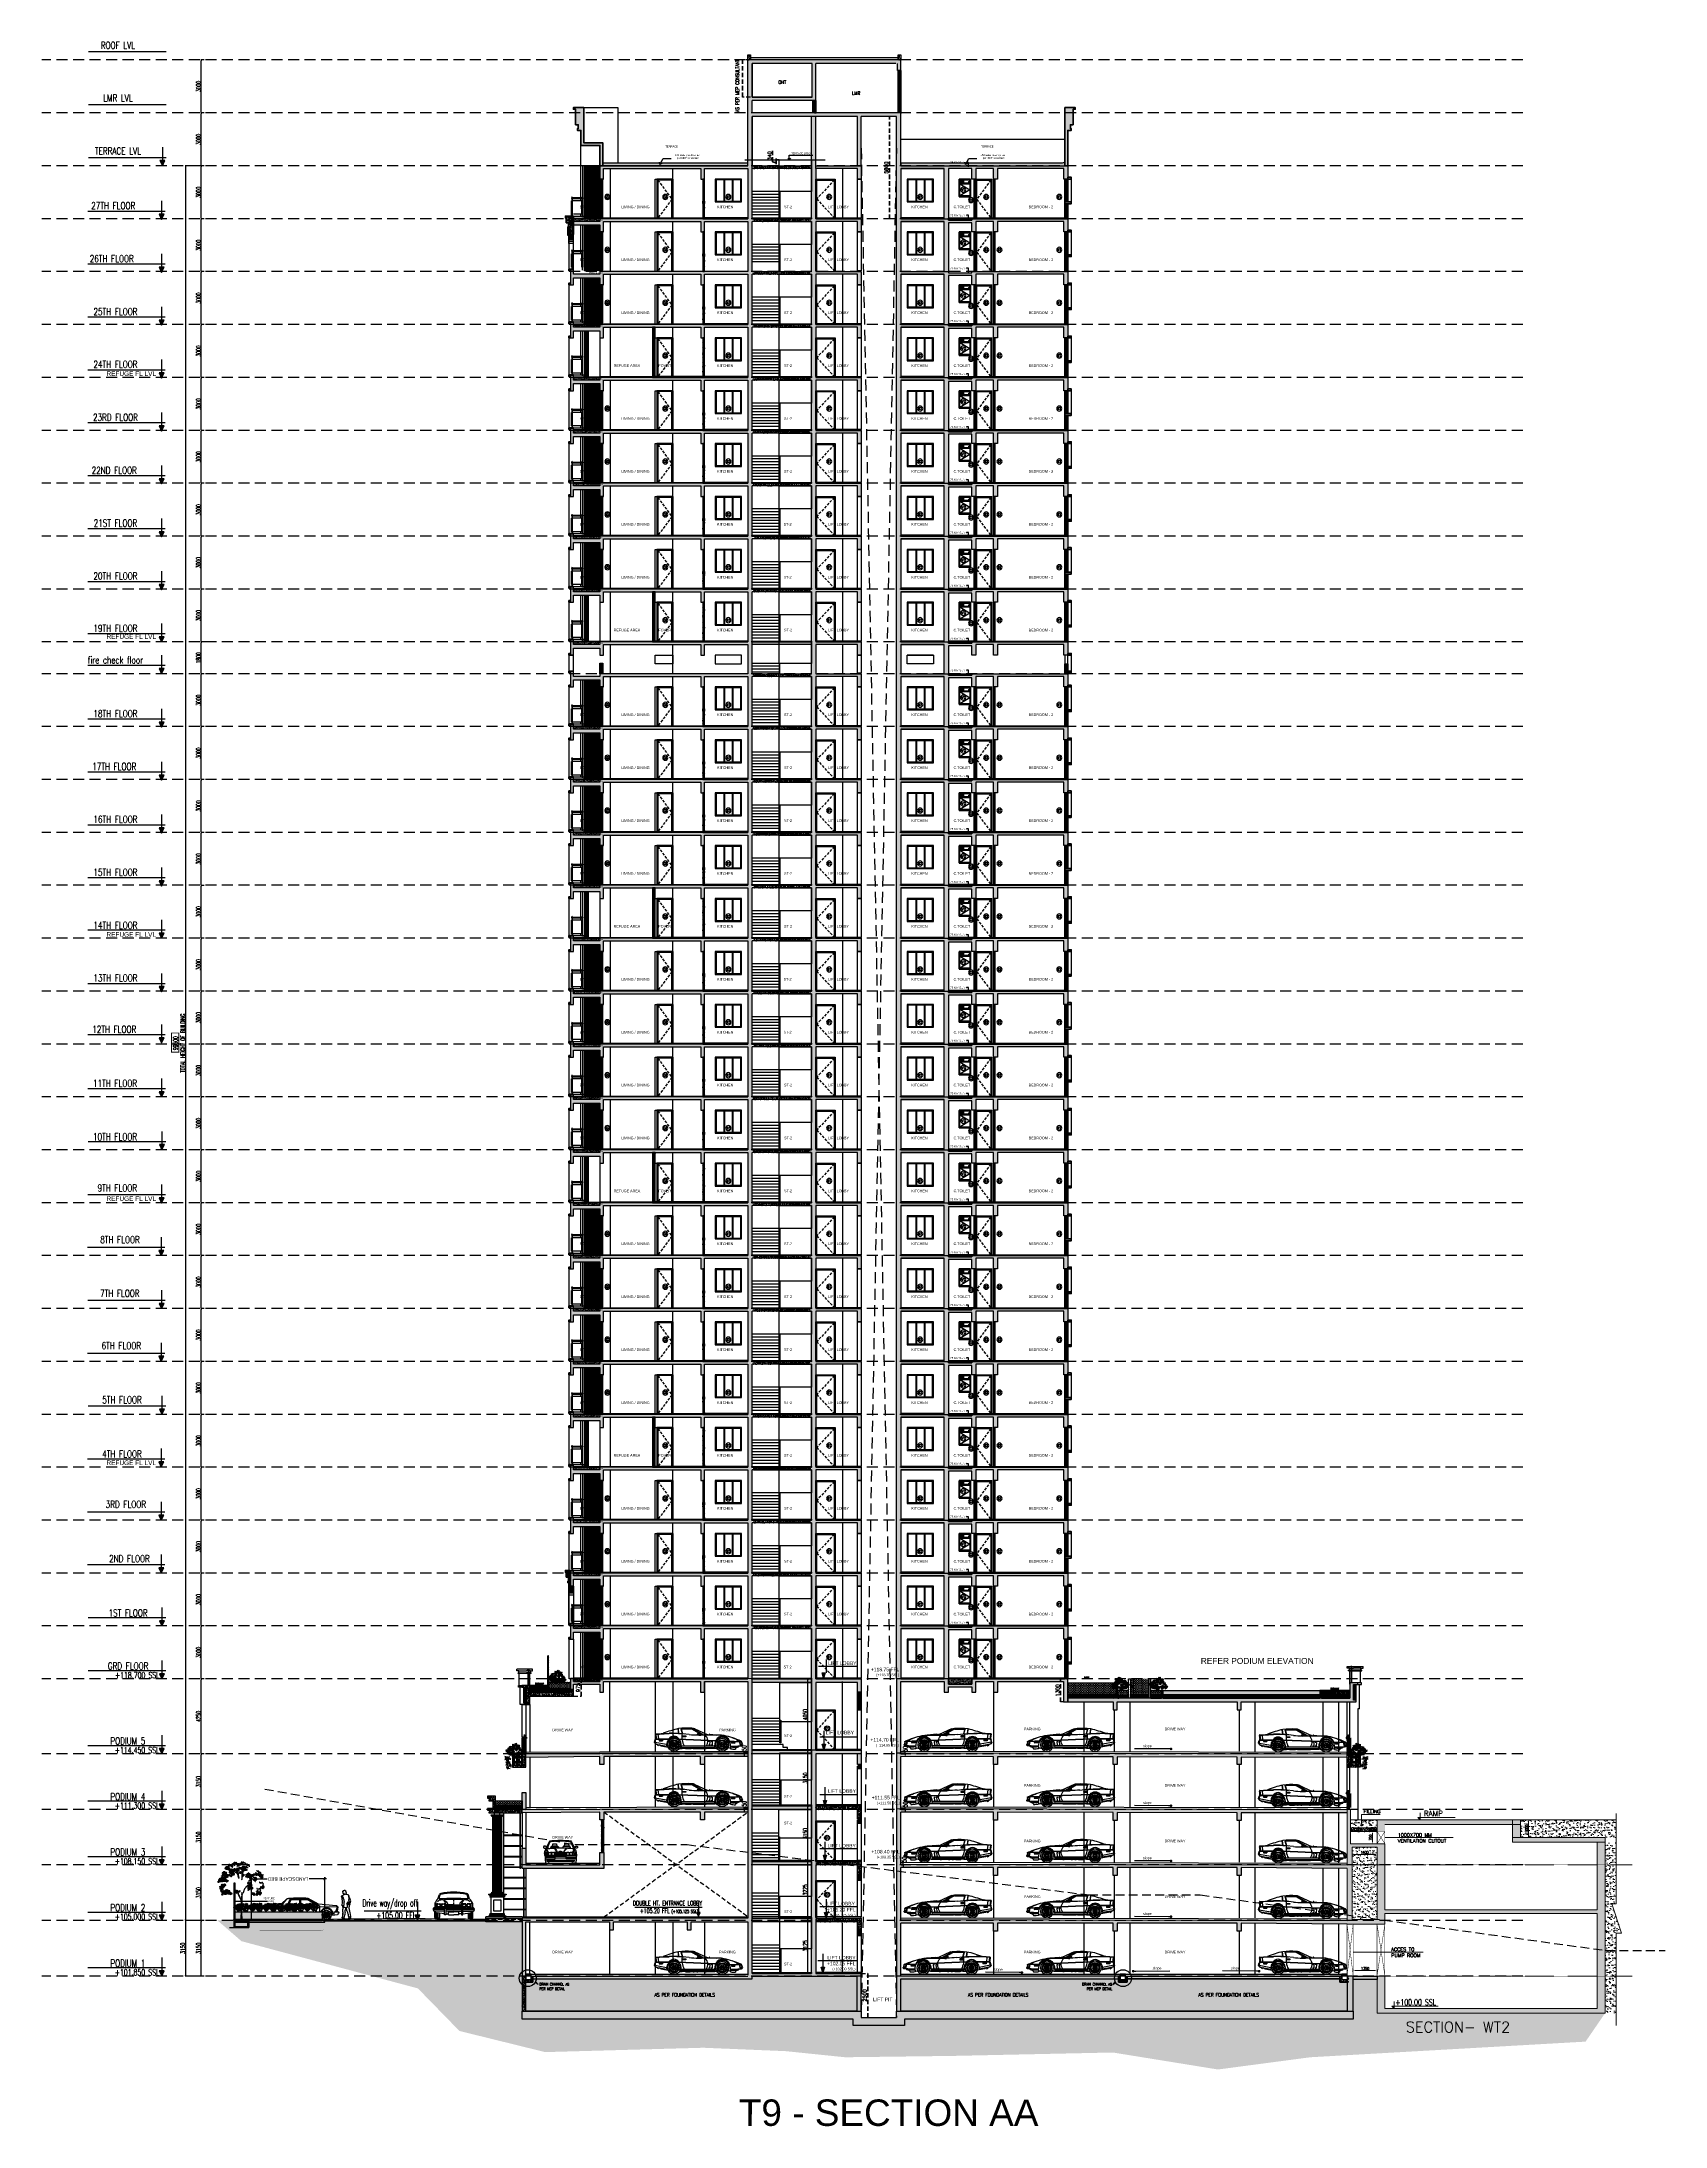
# Model space of a CAD drawing. Header units: millimetres. Extents: x -414464 to 1686, y -90036 to 108605.
# Drawn here: x -414464 to -322424, y -9606 to 108605 of the extents above; entities that cross this region are included whole.
import ezdxf
from ezdxf.enums import TextEntityAlignment as Align

# ---------------------------------------------------------------- set-up
doc = ezdxf.new("R2010")
doc.units = ezdxf.units.MM
doc.header["$LTSCALE"] = 1000
doc.header["$MEASUREMENT"] = 0
for name, pattern in [('( Hidden )', [0.375, 0.25, -0.125]), ('AUDIT_D_120904163729-0', [0]), ('CENTER', [2, 1.25, -0.25, 0.25, -0.25]), ('COLUMNS-T5-231111$0$HIDDEN', [0.375, 0.25, -0.125]), ('DASHED', [0.75, 0.5, -0.25]), ('DASHED2', [0.375, 0.25, -0.125]), ('HIDDEN', [0.375, 0.25, -0.125]), ('HIDDEN2', [0.1875, 0.125, -0.0625]), ('T8_PROFILE SECTIONS$0$AUDIT_D_120904163729-0', [0]), ('T8_PROFILE SECTIONS$0$HIDDEN', [0.375, 0.25, -0.125]), ('WINDOW DETAILS$0$HIDDEN', [0.375, 0.25, -0.125]), ('WINDOW DETAILS$0$HIDDEN2', [0.1875, 0.125, -0.0625])]:
    doc.linetypes.add(name, pattern=pattern)
doc.layers.get('0').update_dxf_attribs({"linetype": 'AUDIT_D_120904163729-0'})
for name, color, linetype in [('a-alu frame', 4, 'Continuous'), ('a-dim', 1, 'Continuous'), ('a-door', 1, 'Continuous'), ('A-DW NAME', 7, 'Continuous'), ('A-ELE', 1, 'Continuous'), ('a-ele 1', 252, 'Continuous'), ('A-ELE1', 8, 'Continuous'), ('A-FINISHED STAIRS', 1, 'Continuous'), ('a-floor finish', 26, 'Continuous'), ('a-hat rcc', 252, 'Continuous'), ('a-hat wall-100', 252, 'Continuous'), ('a-hatch', 252, 'Continuous'), ('a-pl ele', 225, 'Continuous'), ('A-RAILING', 44, 'Continuous'), ('a-rcc', 3, 'Continuous'), ('A-RSP DOOR NO', 4, 'Continuous'), ('A-SUNK SLAB', 251, 'AUDIT_D_120904163729-0'), ('A-WALL 200', 6, 'Continuous'), ('A-WALL HATCH', 8, 'Continuous'), ('a-wall-100', 6, 'Continuous'), ('A-WIN', 5, 'Continuous'), ('a-window', 5, 'Continuous'), ('B-AR-ANNO-E DECK FLOOR$0$a-text', 4, 'Continuous'), ('CAR_DTL', 7, 'Continuous'), ('CLUSTER A- TOILET DETAIL$0$a-sanitary', 44, 'Continuous'), ('DETAIL TEXT', 84, 'HIDDEN'), ('DIM', 8, 'Continuous'), ('DOOR', 1, 'Continuous'), ('EL', 1, 'Continuous'), ('Elev 01', 8, 'Continuous'), ('Elev 01 @ 1', 8, 'Continuous'), ('ELEV 5', 8, 'Continuous'), ('F.F.L', 36, 'Continuous'), ('glass', 140, 'Continuous'), ('HATCH', 8, 'Continuous'), ('HATCH 150', 8, 'Continuous'), ('LANDSCAPE', 7, 'Continuous'), ('Lawn', 7, 'Continuous'), ('LAYER01', 7, 'Continuous'), ('LAYER1', 7, 'Continuous'), ('Layer5', 100, 'Continuous'), ('Leader', 2, 'AUDIT_D_120904163729-0'), ('LEVEL', 7, 'Continuous'), ('PRESTXT', 7, 'Continuous'), ('RSP COMMENTS', 30, 'CENTER'), ('sb shrubs', 1, 'Continuous'), ('sb-design', 3, 'Continuous'), ('sb-hatch', 1, 'Continuous'), ('SB-SECTION', 3, 'Continuous'), ('STAIRS', 1, 'Continuous'), ('T8_PROFILE SECTIONS$0$a-ele', 8, 'Continuous'), ('T8_PROFILE SECTIONS$0$A-SUNK SLAB', 251, 'T8_PROFILE SECTIONS$0$AUDIT_D_120904163729-0'), ('T8_PROFILE SECTIONS$0$a-wall', 6, 'Continuous'), ('T8_PROFILE SECTIONS$0$a-window', 5, 'Continuous'), ('T8_PROFILE SECTIONS$0$Elev 01', 8, 'Continuous'), ('T8_PROFILE SECTIONS$0$ELEV 5', 8, 'Continuous'), ('T8_PROFILE SECTIONS$0$HATCH 150', 8, 'Continuous'), ('TEXT-RM', 4, 'Continuous'), ('WALL', 6, 'Continuous'), ('WALLSOLID', 7, 'Continuous'), ('WINDOW DETAILS$0$a-ele louvers', 5, 'Continuous'), ('WINDOW DETAILS$0$a-notes', 1, 'Continuous'), ('WINDOW DETAILS$0$a-struct opening', 1, 'Continuous'), ('WINDOW DETAILS$0$a-win shutter', 2, 'Continuous')]:
    doc.layers.add(name, color=color, linetype=linetype)
for name, color, linetype, lineweight in [('A-RWALL', 6, 'Continuous', 30), ('A-SLAB', 3, 'Continuous', 35), ('a-Text', 4, 'Continuous', 0), ('ele', 1, 'Continuous', 30), ('ELE-1', 251, 'Continuous', 30), ('ele-2', 2, 'Continuous', 30), ('R0-18-10-2014-T1-1st Podium Floor Plan$0$Text', 7, 'Continuous', 0), ('T8_PROFILE SECTIONS$0$A-DIMENSION', 2, 'Continuous', 35), ('T8_PROFILE SECTIONS$0$A-SLAB', 3, 'Continuous', 35), ('T8_PROFILE SECTIONS$0$a-Text', 4, 'Continuous', 0), ('T8_PROFILE SECTIONS$0$NON-STRUCT -150', 230, 'Continuous', 30), ('T8_PROFILE SECTIONS$0$R0-18-10-2014-T1-1st Podium Floor Plan$0$Text', 7, 'Continuous', 0), ('URJA-PL-SUMP', 34, 'Continuous', 18), ('URJA-PL-UG TANK', 7, 'AUDIT_D_120904163729-0', 18), ('URJA-PL-UGT', 3, 'Continuous', 18), ('URJA-PL-UGT Text', 224, 'Continuous', 18), ('URJA-VENTILATION CUTOUT', 6, 'Continuous', 5), ('URJA-VENTILATION CUTOUT TEXT', 6, 'Continuous', 5)]:
    doc.layers.add(name, color=color, linetype=linetype, lineweight=lineweight)
doc.styles.add('AR', font='arial.ttf')
doc.styles.add('arial', font='sanss___.ttf')
doc.styles.add('ARIAL ARROW', font='arial.ttf')
doc.styles.add('ATTR', font='romans.shx', dxfattribs={"width": 0.8, "height": 0.7})
doc.styles.add('B-AR-ANNO-E DECK FLOOR$0$DIMTEXT', font='SIMPLEX.shx', dxfattribs={"width": 0.75})
doc.styles.add('DIM150', font='SIMPLEX.shx', dxfattribs={"width": 0.6})
doc.styles.add('ROMANS', font='romans.shx', dxfattribs={"width": 0.85})
doc.styles.add('Romans 1', font='romans.shx', dxfattribs={"height": 100})
doc.styles.add('style2', font='GOTHIC.TTF')
doc.styles.add('SW-TEXT-1', font='romans.shx')
doc.styles.add('T8_PROFILE SECTIONS$0$ARIAL ARROW', font='arial.ttf')
doc.styles.add('T8_PROFILE SECTIONS$0$Romans 1', font='romans.shx', dxfattribs={"height": 200})
doc.styles.add('T8_PROFILE SECTIONS$0$RSP_TXT 500', font='swisscl.ttf', dxfattribs={"height": 250})
doc.styles.add('TEXT1', font='simplex.shx', dxfattribs={"width": 0.8})
doc.styles.add('URJA', font='romans.shx', dxfattribs={"width": 0.8})
doc.styles.add('WINDOW DETAILS$0$a-texts', font='simplex.shx', dxfattribs={"width": 0.75})
doc.dimstyles.new('ALPINE S', dxfattribs={"dimscale": 0, "dimtxt": 100, "dimasz": 75, "dimexe": 0, "dimexo": 0, "dimgap": 75, "dimtad": 1, "dimdec": 0, "dimzin": 0, "dimdsep": 46, "dimtxsty": 'Romans 1', "dimblk": 'ARCHTICK', "dimcen": 0.09, "dimclrd": 256, "dimclre": 256, "dimclrt": 7, "dimadec": 0, "dimazin": 0, "dimtfac": 1, "dimtdec": 0, "dimtofl": 0, "dimtmove": 1, "dimatfit": 0, "dimldrblk": 'OPEN90', "dimfxl": 1, "dimtolj": 1, "dimtzin": 0, "dimarcsym": 0})
doc.dimstyles.new('Copy of jaya', dxfattribs={"dimtxt": 150, "dimasz": 200, "dimexe": 100, "dimexo": 100, "dimgap": 100, "dimtad": 1, "dimtih": 1, "dimtoh": 1, "dimdec": 0, "dimdsep": 46, "dimtxsty": 'style2', "dimblk": 'ARCHTICK', "dimcen": 2.5, "dimdle": 100, "dimclrd": 1, "dimclre": 1, "dimclrt": 3, "dimazin": 0, "dimtfac": 1, "dimtdec": 0, "dimtmove": 2, "dimatfit": 3, "dimfxl": 1, "dimarcsym": 0})
doc.dimstyles.new('dim 20', dxfattribs={"dimtxt": 0.25, "dimasz": 0.02, "dimexe": 0.01, "dimexo": 0, "dimgap": 0.05, "dimtad": 1, "dimdec": 0, "dimlfac": 1000, "dimzin": 9, "dimdsep": 46, "dimtxsty": 'TEXT1', "dimblk": 'ARCHTICK', "dimcen": 1, "dimdle": 0.015, "dimclrd": 8, "dimclre": 251, "dimclrt": 2, "dimadec": 0, "dimazin": 0, "dimtfac": 1, "dimtdec": 0, "dimtmove": 2, "dimatfit": 3, "dimldrblk": 'DOT', "dimfxl": 1, "dimlwd": -1, "dimarcsym": 0})
doc.dimstyles.new('DIM-100', dxfattribs={"dimscale": 100, "dimtxt": 2, "dimasz": 2, "dimexe": 0.18, "dimexo": 0.0625, "dimgap": 1, "dimtad": 1, "dimdec": 0, "dimzin": 0, "dimdsep": 46, "dimtxsty": 'ROMANS', "dimcen": 0.09, "dimclrd": 1, "dimclre": 1, "dimclrt": 3, "dimadec": 0, "dimazin": 0, "dimtfac": 1, "dimtdec": 0, "dimtix": 1, "dimtmove": 2, "dimatfit": 3, "dimfxl": 1, "dimtolj": 1, "dimtzin": 0, "dimarcsym": 0})
doc.dimstyles.new('dim150', dxfattribs={"dimtxt": 250, "dimasz": 50, "dimexe": 15, "dimexo": 15, "dimgap": 25, "dimtad": 1, "dimdec": 0, "dimzin": 9, "dimdsep": 32, "dimtxsty": 'DIM150', "dimblk1": 'DOT', "dimblk2": 'DOT', "dimsah": 1, "dimcen": 2.5, "dimclrd": 1, "dimclre": 8, "dimclrt": 2, "dimadec": 0, "dimazin": 0, "dimtfac": 1, "dimtdec": 0, "dimtmove": 2, "dimatfit": 3, "dimldrblk": 'DOT', "dimfxl": 1, "dimarcsym": 0})
doc.dimstyles.new('T8_PROFILE SECTIONS$0$ALPINE S', dxfattribs={"dimscale": 0, "dimtxt": 200, "dimasz": 75, "dimexe": 0, "dimexo": 0, "dimgap": 75, "dimtad": 1, "dimdec": 0, "dimzin": 0, "dimdsep": 46, "dimtxsty": 'T8_PROFILE SECTIONS$0$Romans 1', "dimblk": 'T8_PROFILE SECTIONS$0$_ArchTick', "dimcen": 0.09, "dimclrd": 256, "dimclre": 256, "dimclrt": 7, "dimadec": 0, "dimazin": 0, "dimtfac": 1, "dimtdec": 0, "dimtofl": 0, "dimtmove": 1, "dimatfit": 0, "dimldrblk": 'T8_PROFILE SECTIONS$0$_Open90', "dimfxl": 1, "dimtolj": 1, "dimtzin": 0, "dimarcsym": 0})
doc.dimstyles.new('UBSCPL - DIM', dxfattribs={"dimtxt": 125, "dimasz": 100, "dimexe": 30, "dimexo": 0, "dimgap": 30, "dimtad": 1, "dimdec": 0, "dimzin": 0, "dimdsep": 46, "dimtxsty": 'SW-TEXT-1', "dimcen": 0, "dimdle": 100, "dimclrd": 256, "dimclre": 256, "dimclrt": 256, "dimadec": 0, "dimazin": 0, "dimtfac": 1, "dimtdec": 0, "dimtofl": 0, "dimtmove": 1, "dimatfit": 0, "dimfxl": 1, "dimtolj": 1, "dimtzin": 0, "dimlwd": -1, "dimlwe": -1, "dimarcsym": 1})
doc.dimstyles.new('URJA PL DIM', dxfattribs={"dimtxt": 150, "dimasz": 100, "dimexe": 40, "dimexo": 30, "dimgap": 40, "dimtad": 1, "dimdec": 0, "dimzin": 0, "dimdsep": 46, "dimtxsty": 'URJA', "dimcen": 0.09, "dimclrd": 7, "dimclre": 7, "dimclrt": 7, "dimadec": 0, "dimazin": 0, "dimtfac": 1, "dimtdec": 0, "dimtofl": 0, "dimtmove": 1, "dimatfit": 0, "dimfxl": 1, "dimtolj": 1, "dimtzin": 0, "dimlwd": -1, "dimlwe": -1, "dimarcsym": 0})
pattern_1 = [(50, (-262017.51, 0), (143.45204, -12.55043), [15, -165]), (355, (-262017.51, 0), (-27.75027, 150.43843), [12, -132]), (100.45144, (-262005.56, -1.05), (115.70177, 137.888), [12.74804, -140.22842]), (46.1842, (-262017.51, 40), (213.44827, -33.10386), [22.5, -247.5]), (96.63564, (-261999.73, 37.24), (186.9324, 194.82372), [19.12207, -210.34275]), (351.18416, (-262017.51, 40), (186.9324, 194.82372), [18, -198]), (21, (-261997.51, 30), (119.38141, -80.52378), [15, -165]), (326, (-261997.51, 30), (48.66307, 145.03001), [12, -132]), (71.45144, (-261987.56, 23.29), (168.04448, 64.50623), [12.74804, -140.22842]), (37.5, (-262017.513, 0), (2.431971, 66.57877), [0, -130.4, 0, -134, 0, -132.5]), (7.5, (-262017.51, 0), (52.613907, 78.882342), [0, -76.4, 0, -127.4, 0, -50.5]), (327.5, (-262062.113, 0), (106.764487, -4.510974), [0, -50, 0, -156, 0, -207]), (317.5, (-262082.11, 0), (116.637234, 20.020996), [0, -65, 0, -103.6, 0, -147])]
pattern_2 = [(50, (-363860.95, 15765), (143.45204, -12.55043), [15, -165]), (355, (-363860.95, 15765), (-27.7503, 150.4384), [12, -132]), (100.45144, (-363849, 15763.95), (115.7018, 137.888), [12.74804, -140.2284]), (46.1842, (-363860.95, 15805), (213.4483, -33.1039), [22.5, -247.5]), (96.6356, (-363843.16, 15802.24), (186.9324, 194.8237), [19.122, -210.3428]), (351.1842, (-363860.95, 15805), (186.9324, 194.8237), [18, -198]), (21, (-363840.95, 15795), (119.3814, -80.5238), [15, -165]), (326, (-363840.95, 15795), (48.6631, 145.03), [12, -132]), (71.45144, (-363831, 15788.29), (168.0445, 64.5062), [12.74804, -140.2284]), (37.5, (-363860.95, 15765), (2.43197, 66.57877), [0, -130.4, 0, -134, 0, -132.5]), (7.5, (-363860.95, 15765), (52.6139, 78.88234), [0, -76.4, 0, -127.4, 0, -50.5]), (327.5, (-363905.55, 15765), (106.76449, -4.51097), [0, -50, 0, -156, 0, -207]), (317.5, (-363925.55, 15765), (116.63723, 20.021), [0, -65, 0, -103.6, 0, -147])]
pattern_3 = [(90, (-443277.53, -158031.87), (-162.37976, 1e-14), [93.75, -187.5]), (210, (-443277.53, -158031.87), (81.18988, -140.625), [93.75, -187.5]), (150, (-443277.53, -157938.12), (-81.18988, -140.625), [93.75, -187.5])]
pattern_4 = [(50, (4997810.48, -1664109.28), (143.4520365, -12.550427), [15, -165]), (355, (4997810.48, -1664109.28), (-27.7502667, 150.4384267), [12, -132]), (100.4514445, (4997822.44, -1664110.33), (115.7017693, 137.8879982), [12.7480384, -140.2284224]), (46.1842, (4997810.48, -1664069.28), (213.448266, -33.103856), [22.5, -247.5]), (96.6356355, (4997828.27, -1664072.04), (186.932389, 194.82372), [19.122068, -210.342752]), (351.184164, (4997810.48, -1664069.28), (186.932389, 194.82372), [18, -198]), (21, (4997830.48, -1664079.28), (119.3814104, -80.5237781), [15, -165]), (326, (4997830.48, -1664079.28), (48.6630664, 145.030009), [12, -132]), (71.4514447, (4997840.43, -1664085.99), (168.0444753, 64.5062306), [12.748038, -140.2284224]), (37.5, (4997810.48, -1664109.28), (2.43197106, 66.57877077), [0, -130.4, 0, -134, 0, -132.5]), (7.5, (4997810.48, -1664109.28), (52.6139075, 78.8823424), [0, -76.4, 0, -127.4, 0, -50.5]), (327.5, (4997765.88, -1664109.28), (106.76448723, -4.51097435), [0, -50, 0, -156, 0, -207]), (317.5, (4997745.88, -1664109.28), (116.6372339, 20.0209965), [0, -65, 0, -103.6, 0, -147])]
pattern_5 = [(217.5, (5225959.133, -1799465.867), (1.25986716, -38.53647538), [0, -30.4, 0, -34, 0, -32.5]), (187.5, (5225959.13, -1799465.867), (-35.3955341, -56.4429213), [0, -16.4, 0, -27.4, 0, -10.5]), (147.5, (5225983.733, -1799465.867), (-62.28283724, -0.11318107), [0, -10, 0, -36, 0, -47]), (137.5, (5225983.73, -1799465.87), (-60.1225321, -17.5535113), [0, -5, 0, -23.6, 0, -27])]
pattern_6 = [(45, (-61091.397, -179796.868), (-26.516504, 26.516504), []), (45, (-61073.72, -179796.868), (-26.516504, 26.516504), [])]
pattern_7 = [(217.5, (10645765.048, -3565140.147), (1.25986716, -38.53647538), [0, -30.4, 0, -34, 0, -32.5]), (187.5, (10645765.05, -3565140.147), (-35.3955341, -56.4429213), [0, -16.4, 0, -27.4, 0, -10.5]), (147.5, (10645789.648, -3565140.147), (-62.28283724, -0.11318107), [0, -10, 0, -36, 0, -47]), (137.5, (10645789.65, -3565140.147), (-60.1225321, -17.5535113), [0, -5, 0, -23.6, 0, -27])]
pattern_8 = [(90, (10632009.391, -3562140.147), (-12.5, 2e-15), [])]
pattern_9 = [(90, (10632640.039, -3562140.147), (-12.5, 2e-15), [])]
pattern_10 = [(90, (10610851.822, -3562140.147), (-12.5, 2e-15), [])]
pattern_11 = [(90, (10647665.836, -3562140.147), (-12.5, 2e-15), [])]
pattern_12 = [(90, (10631961.365, -3562140.147), (-12.5, 2e-15), [])]
pattern_13 = [(50, (5380629.28, -1765674.28), (143.4520365, -12.550427), [15, -165]), (355, (5380629.28, -1765674.28), (-27.7502667, 150.4384267), [12, -132]), (100.4514445, (5380641.23, -1765675.33), (115.7017693, 137.8879982), [12.7480384, -140.2284224]), (46.1842, (5380629.28, -1765634.28), (213.448266, -33.103856), [22.5, -247.5]), (96.6356355, (5380647.06, -1765637.04), (186.932389, 194.82372), [19.122068, -210.342752]), (351.184164, (5380629.28, -1765634.28), (186.932389, 194.82372), [18, -198]), (21, (5380649.28, -1765644.28), (119.3814104, -80.5237781), [15, -165]), (326, (5380649.28, -1765644.28), (48.6630664, 145.030009), [12, -132]), (71.4514447, (5380659.22, -1765650.99), (168.0444753, 64.5062306), [12.748038, -140.2284224]), (37.5, (5380629.276, -1765674.28), (2.43197106, 66.57877077), [0, -130.4, 0, -134, 0, -132.5]), (7.5, (5380629.276, -1765674.28), (52.6139075, 78.8823424), [0, -76.4, 0, -127.4, 0, -50.5]), (327.5, (5380584.676, -1765674.28), (106.76448723, -4.51097435), [0, -50, 0, -156, 0, -207]), (317.5, (5380564.68, -1765674.28), (116.6372339, 20.0209965), [0, -65, 0, -103.6, 0, -147])]
pattern_14 = [(135, (10638101.65, -3562140.15), (-70.7106781, -70.7106781), []), (135, (10638101.65, -3562069.44), (-70.7106781, -70.7106781), [125, -25, 0, -25])]
pattern_15 = [(90, (10625531.979, -3562140.147), (-12.5, 2e-15), [])]
pattern_16 = [(90, (5225959.133, -1796505.867), (-12.5, 2e-15), [])]
pattern_17 = [(0, (-60475.586, -179796.868), (4.6875, 9.375), [0, -9.375])]
pattern_18 = [(90, (10228033.028, -3466575.147), (-12.5, 2e-15), [])]
pattern_19 = [(50, (4997810.48, -1667109.28), (143.4520365, -12.550427), [15, -165]), (355, (4997810.48, -1667109.28), (-27.7502667, 150.4384267), [12, -132]), (100.4514445, (4997822.44, -1667110.33), (115.7017693, 137.8879982), [12.7480384, -140.2284224]), (46.1842, (4997810.48, -1667069.28), (213.448266, -33.103856), [22.5, -247.5]), (96.6356355, (4997828.27, -1667072.04), (186.932389, 194.82372), [19.122068, -210.342752]), (351.184164, (4997810.48, -1667069.28), (186.932389, 194.82372), [18, -198]), (21, (4997830.48, -1667079.28), (119.3814104, -80.5237781), [15, -165]), (326, (4997830.48, -1667079.28), (48.6630664, 145.030009), [12, -132]), (71.4514447, (4997840.43, -1667085.99), (168.0444753, 64.5062306), [12.748038, -140.2284224]), (37.5, (4997810.48, -1667109.28), (2.43197106, 66.57877077), [0, -130.4, 0, -134, 0, -132.5]), (7.5, (4997810.48, -1667109.28), (52.6139075, 78.8823424), [0, -76.4, 0, -127.4, 0, -50.5]), (327.5, (4997765.88, -1667109.28), (106.76448723, -4.51097435), [0, -50, 0, -156, 0, -207]), (317.5, (4997745.88, -1667109.28), (116.6372339, 20.0209965), [0, -65, 0, -103.6, 0, -147])]
pattern_20 = [(50, (5380629.28, -1765674.28), (143.4520365, -12.550427), [15, -165]), (355, (5380629.28, -1765674.28), (-27.7502667, 150.4384267), [12, -132]), (100.4514445, (5380641.23, -1765675.33), (115.7017693, 137.8879982), [12.7480384, -140.2284224]), (46.1842, (5380629.28, -1765634.28), (213.448266, -33.103856), [22.5, -247.5]), (96.6356355, (5380647.06, -1765637.04), (186.932389, 194.82372), [19.122068, -210.342752]), (351.184164, (5380629.28, -1765634.28), (186.932389, 194.82372), [18, -198]), (21, (5380649.28, -1765644.28), (119.3814104, -80.5237781), [15, -165]), (326, (5380649.28, -1765644.28), (48.6630664, 145.030009), [12, -132]), (71.4514447, (5380659.22, -1765650.99), (168.0444753, 64.5062306), [12.748038, -140.2284224]), (37.5, (5380629.276, -1765674.28), (2.43197106, 66.57877077), [0, -130.4, 0, -134, 0, -132.5]), (7.5, (5380629.276, -1765674.28), (52.6139075, 78.8823424), [0, -76.4, 0, -127.4, 0, -50.5]), (327.5, (5380584.676, -1765674.28), (106.76448723, -4.51097435), [0, -50, 0, -156, 0, -207]), (317.5, (5380564.68, -1765674.28), (116.6372339, 20.0209965), [0, -65, 0, -103.6, 0, -147])]
pattern_21 = [(90, (10228033.028, -3543375.147), (-12.5, 2e-15), [])]
pattern_22 = [(50, (4997810.48, -1746909.28), (143.4520365, -12.550427), [15, -165]), (355, (4997810.48, -1746909.28), (-27.7502667, 150.4384267), [12, -132]), (100.4514445, (4997822.44, -1746910.33), (115.7017693, 137.8879982), [12.7480384, -140.2284224]), (46.1842, (4997810.48, -1746869.28), (213.448266, -33.103856), [22.5, -247.5]), (96.6356355, (4997828.27, -1746872.04), (186.932389, 194.82372), [19.122068, -210.342752]), (351.184164, (4997810.48, -1746869.28), (186.932389, 194.82372), [18, -198]), (21, (4997830.48, -1746879.28), (119.3814104, -80.5237781), [15, -165]), (326, (4997830.48, -1746879.28), (48.6630664, 145.030009), [12, -132]), (71.4514447, (4997840.43, -1746885.99), (168.0444753, 64.5062306), [12.748038, -140.2284224]), (37.5, (4997810.48, -1746909.28), (2.43197106, 66.57877077), [0, -130.4, 0, -134, 0, -132.5]), (7.5, (4997810.48, -1746909.28), (52.6139075, 78.8823424), [0, -76.4, 0, -127.4, 0, -50.5]), (327.5, (4997765.88, -1746909.28), (106.76448723, -4.51097435), [0, -50, 0, -156, 0, -207]), (317.5, (4997745.88, -1746909.28), (116.6372339, 20.0209965), [0, -65, 0, -103.6, 0, -147])]
pattern_23 = [(50, (4997810.48, -1691109.28), (143.4520365, -12.550427), [15, -165]), (355, (4997810.48, -1691109.28), (-27.7502667, 150.4384267), [12, -132]), (100.4514445, (4997822.44, -1691110.33), (115.7017693, 137.8879982), [12.7480384, -140.2284224]), (46.1842, (4997810.48, -1691069.28), (213.448266, -33.103856), [22.5, -247.5]), (96.6356355, (4997828.27, -1691072.04), (186.932389, 194.82372), [19.122068, -210.342752]), (351.184164, (4997810.48, -1691069.28), (186.932389, 194.82372), [18, -198]), (21, (4997830.48, -1691079.28), (119.3814104, -80.5237781), [15, -165]), (326, (4997830.48, -1691079.28), (48.6630664, 145.030009), [12, -132]), (71.4514447, (4997840.43, -1691085.99), (168.0444753, 64.5062306), [12.748038, -140.2284224]), (37.5, (4997810.48, -1691109.28), (2.43197106, 66.57877077), [0, -130.4, 0, -134, 0, -132.5]), (7.5, (4997810.48, -1691109.28), (52.6139075, 78.8823424), [0, -76.4, 0, -127.4, 0, -50.5]), (327.5, (4997765.88, -1691109.28), (106.76448723, -4.51097435), [0, -50, 0, -156, 0, -207]), (317.5, (4997745.88, -1691109.28), (116.6372339, 20.0209965), [0, -65, 0, -103.6, 0, -147])]
pattern_24 = [(307.5, (-443910.191, -161031.868), (19.2682377, 0.6299336), [0, -15.2, 0, -17, 0, -16.25]), (277.5, (-443910.19, -161031.868), (28.2214607, -17.697767), [0, -8.2, 0, -13.7, 0, -5.25]), (237.5, (-443910.19, -161019.568), (0.0565905, -31.1414186), [0, -5, 0, -18, 0, -23.5]), (227.5, (-443910.19, -161019.568), (8.7767556, -30.061266), [0, -2.5, 0, -11.8, 0, -13.5])]
pattern_25 = [(90, (10228033.028, -3460575.147), (-12.5, 2e-15), [])]
pattern_26 = [(135, (-448491.076, -156242.402), (-13.2582521, -13.2582521), [])]
pattern_27 = [(50, (-443277.53, -161181.87), (143.45204, -12.55043), [15, -165]), (355, (-443277.53, -161181.87), (-27.75027, 150.43843), [12, -132]), (100.451444, (-443265.58, -161182.91), (115.70177, 137.888), [12.74804, -140.22842]), (46.1842, (-443277.53, -161141.87), (213.44827, -33.10386), [22.5, -247.5]), (96.63564, (-443259.75, -161144.63), (186.9324, 194.82372), [19.12207, -210.34275]), (351.18416, (-443277.53, -161141.87), (186.9324, 194.82372), [18, -198]), (21, (-443257.53, -161151.87), (119.38141, -80.52378), [15, -165]), (326, (-443257.53, -161151.87), (48.66307, 145.03001), [12, -132]), (71.451445, (-443247.58, -161158.58), (168.04448, 64.50623), [12.74804, -140.22842]), (37.5, (-443277.53, -161181.87), (2.431971, 66.578771), [0, -130.4, 0, -134, 0, -132.5]), (7.5, (-443277.53, -161181.87), (52.613907, 78.882342), [0, -76.4, 0, -127.4, 0, -50.5]), (327.5, (-443322.13, -161181.87), (106.764487, -4.510974), [0, -50, 0, -156, 0, -207]), (317.5, (-443342.13, -161181.87), (116.637234, 20.020996), [0, -65, 0, -103.6, 0, -147])]
pattern_28 = [(90, (4843140.894, -1777700.867), (-12.5, 2e-15), [])]
pattern_29 = [(50, (-443277.53, -158031.87), (143.45204, -12.55043), [15, -165]), (355, (-443277.53, -158031.87), (-27.75027, 150.43843), [12, -132]), (100.451444, (-443265.58, -158032.91), (115.70177, 137.888), [12.74804, -140.22842]), (46.1842, (-443277.53, -157991.87), (213.44827, -33.10386), [22.5, -247.5]), (96.63564, (-443259.75, -157994.63), (186.9324, 194.82372), [19.12207, -210.34275]), (351.18416, (-443277.53, -157991.87), (186.9324, 194.82372), [18, -198]), (21, (-443257.53, -158001.87), (119.38141, -80.52378), [15, -165]), (326, (-443257.53, -158001.87), (48.66307, 145.03001), [12, -132]), (71.451445, (-443247.58, -158008.58), (168.04448, 64.50623), [12.74804, -140.22842]), (37.5, (-443277.53, -158031.87), (2.431971, 66.578771), [0, -130.4, 0, -134, 0, -132.5]), (7.5, (-443277.53, -158031.87), (52.613907, 78.882342), [0, -76.4, 0, -127.4, 0, -50.5]), (327.5, (-443322.13, -158031.87), (106.764487, -4.510974), [0, -50, 0, -156, 0, -207]), (317.5, (-443342.13, -158031.87), (116.637234, 20.020996), [0, -65, 0, -103.6, 0, -147])]
pattern_30 = [(360, (-424157.91, 15165), (50, 50), [25, -75]), (90, (-424145.41, 15152.5), (-50, 50), [25, -75])]
pattern_31 = [(135, (-6116426.702, -434587.151), (-8.838834765, -8.838834765), [])]
pattern_32 = [(90, (-6120311.53, -434683.756), (-50, 50), [25, -75]), (180, (-6120299.03, -434671.256), (-50, -50), [25, -75])]
pattern_33 = [(50, (-443277.53, -158031.87), (143.45204, -12.55043), [15, -165]), (355, (-443277.53, -158031.87), (-27.75027, 150.43843), [12, -132]), (100.451444, (-443265.57, -158032.91), (115.70177, 137.888), [12.74804, -140.22842]), (46.1842, (-443277.53, -157991.87), (213.44827, -33.10386), [22.5, -247.5]), (96.63564, (-443259.74, -157994.63), (186.9324, 194.82372), [19.12207, -210.34275]), (351.18416, (-443277.53, -157991.87), (186.9324, 194.82372), [18, -198]), (21, (-443257.53, -158001.87), (119.38141, -80.52378), [15, -165]), (326, (-443257.53, -158001.87), (48.66307, 145.03001), [12, -132]), (71.451445, (-443247.58, -158008.58), (168.04448, 64.50623), [12.74804, -140.22842]), (37.5, (-443277.526, -158031.87), (2.431971, 66.578771), [0, -130.4, 0, -134, 0, -132.5]), (7.5, (-443277.526, -158031.87), (52.613907, 78.882342), [0, -76.4, 0, -127.4, 0, -50.5]), (327.5, (-443322.126, -158031.87), (106.764487, -4.510974), [0, -50, 0, -156, 0, -207]), (317.5, (-443342.13, -158031.87), (116.637234, 20.020996), [0, -65, 0, -103.6, 0, -147])]
pattern_34 = [(50, (-108880.63, -158855.98), (143.452037, -12.55043), [15, -165]), (355, (-108880.63, -158855.98), (-27.75027, 150.43843), [12, -132]), (100.451444, (-108868.68, -158857.03), (115.70177, 137.888), [12.74804, -140.22842]), (46.1842, (-108880.63, -158815.98), (213.44827, -33.10386), [22.5, -247.5]), (96.63564, (-108862.85, -158818.74), (186.93239, 194.82372), [19.12207, -210.34275]), (351.18416, (-108880.63, -158815.98), (186.9324, 194.82372), [18, -198]), (21, (-108860.63, -158825.98), (119.38141, -80.52378), [15, -165]), (326, (-108860.63, -158825.98), (48.66307, 145.03001), [12, -132]), (71.451445, (-108850.69, -158832.69), (168.04448, 64.50623), [12.74804, -140.22842]), (37.5, (-108880.634, -158855.98), (2.431971, 66.578771), [0, -130.4, 0, -134, 0, -132.5]), (7.5, (-108880.634, -158855.98), (52.613907, 78.882342), [0, -76.4, 0, -127.4, 0, -50.5]), (327.5, (-108925.234, -158855.98), (106.764487, -4.510974), [0, -50, 0, -156, 0, -207]), (317.5, (-108945.23, -158855.98), (116.637234, 20.020996), [0, -65, 0, -103.6, 0, -147])]

# ---------------------------------------------------------------- blocks, each defined once
blk = doc.blocks.new('window with railing')
at = {"layer": 'A-ELE'}
blk.add_lwpolyline([(-11245, -340864), (-11245, -338664)], dxfattribs=at)
at = {"layer": 'a-window', "color": 250}
for p, q in [((-11395, -338709), (-11395, -340819)), ((-11382, -338709), (-11382, -340819)), ((-11372, -338709), (-11372, -340819))]:
    blk.add_line(p, q, dxfattribs=at)
at = {"layer": 'a-window', "color": 1}
for p, q in [((-11357, -338709), (-11357, -340819)), ((-11320, -338709), (-11320, -340819)), ((-11320, -338709), (-11320, -340819)), ((-11282, -338709), (-11282, -340819))]:
    blk.add_line(p, q, dxfattribs=at)
at = {"layer": 'a-window', "color": 5}
for p, q in [((-11344, -338709), (-11344, -340819)), ((-11334, -338709), (-11334, -340819)), ((-11307, -338709), (-11307, -340819)), ((-11297, -338709), (-11297, -340819))]:
    blk.add_line(p, q, dxfattribs=at)
at = {"layer": 'a-window', "color": 4}
for points in [[(-11395, -338684), (-11395, -338664), (-11282, -338664), (-11282, -338684)], [(-11372, -338709), (-11357, -338709), (-11357, -338684), (-11395, -338684), (-11395, -338709), (-11382, -338709), (-11382, -338703), (-11372, -338703)], [(-11334, -338709), (-11320, -338709), (-11320, -338684), (-11357, -338684), (-11357, -338709), (-11344, -338709), (-11344, -338703), (-11334, -338703)], [(-11297, -338709), (-11282, -338709), (-11282, -338684), (-11320, -338684), (-11320, -338709), (-11307, -338709), (-11307, -338703), (-11297, -338703)], [(-11372, -340819), (-11357, -340819), (-11357, -340844), (-11395, -340844), (-11395, -340819), (-11382, -340819), (-11382, -340825), (-11372, -340825)], [(-11395, -340864), (-11395, -340844), (-11282, -340844), (-11282, -340864)], [(-11334, -340819), (-11320, -340819), (-11320, -340844), (-11357, -340844), (-11357, -340819), (-11344, -340819), (-11344, -340825), (-11334, -340825)], [(-11297, -340819), (-11282, -340819), (-11282, -340844), (-11320, -340844), (-11320, -340819), (-11307, -340819), (-11307, -340825), (-11297, -340825)]]:
    blk.add_lwpolyline(points, close=True, dxfattribs=at)
blk = doc.blocks.new('A$C6E3644B4')
at = {"layer": 'a-dim', "ltscale": 0.7}
h = blk.add_hatch(color=8, dxfattribs=at)
edge = h.paths.add_edge_path()
edge.add_arc((0, 1025), 25, 0, 360)
edge = h.paths.add_edge_path(flags=17)
edge.add_arc((0, 1025), 20, 0, 360)
for points in [[(6, 869), (-6, 869), (-6, 844), (6, 844)], [(6, 130), (-6, 130), (-6, 105), (6, 105)]]:
    blk.add_hatch(color=8, dxfattribs=at).paths.add_polyline_path(points)
for p, q in [((25, 868), (-25, 868)), ((-25, 100), (-25, 868)), ((25, 100), (-25, 100)), ((-5, 1000), (-5, 868)), ((-5, 100), (-5, 5)), ((5, 1000), (5, 868)), ((5, 100), (5, 5)), ((25, 100), (25, 868))]:
    blk.add_line(p, q, dxfattribs=at)
at = {"layer": 'a-dim', "color": 5, "linetype": 'CENTER', "ltscale": 0.25}
blk.add_line((0, -59), (0, 1095), dxfattribs=at)
at = {"layer": 'a-dim', "ltscale": 0.7}
blk.add_lwpolyline([(38, 5), (-38, 5), (-38, 0), (38, 0)], close=True, dxfattribs=at)
for radius in [25, 20]:
    blk.add_circle((0, 1025), radius, dxfattribs=at)
at = {"layer": 'glass', "ltscale": 0.7}
for points in [[(-6, 868), (-6, 844), (6, 844), (6, 868)], [(-6, 105), (6, 105), (6, 868), (-6, 868)], [(-6, 130), (-6, 105), (6, 105), (6, 130)]]:
    blk.add_lwpolyline(points, close=True, dxfattribs=at)
at = {"layer": 'DETAIL TEXT', "color": 0, "char_height": 40, "width": 489.25, "attachment_point": 1, "style": 'arial'}
for s, insert in [('{\\fCalibri|b0|i0|c0|p34;C}', (-18, 1123)), ('{\\fCalibri|b0|i0|c0|p34;L}', (-3, 1101))]:
    blk.add_mtext(s, dxfattribs=dict(at, insert=insert))
blk = doc.blocks.new('WINDOW DETAILS$0$EX FAN')
at = {"color": 8, "linetype": 'WINDOW DETAILS$0$HIDDEN2'}
for points in [[(-94, 12, -0.1704724), (-66, 69, 0.2726892), (-19, 16, 0.1994539), (-25, -2, -0.2458572)], [(-36, 88, -0.1704724), (27, 91, 0.2726892), (4, 25, 0.1994539), (-14, 20, -0.2458572)], [(58, 75, -0.1704724), (92, 23, 0.2726892), (23, 9, 0.1994539), (10, 23, -0.2458572)], [(94, -12, -0.1704724), (66, -69, 0.2726892), (19, -16, 0.1994539), (25, 2, -0.2458572)], [(-58, -75, -0.1704724), (-92, -23, 0.2726892), (-23, -9, 0.1994539), (-10, -23, -0.2458572)], [(36, -88, -0.1704724), (-27, -91, 0.2726892), (-4, -25, 0.1994539), (14, -20, -0.2458572)]]:
    blk.add_lwpolyline(points, format="xyb", close=True, dxfattribs=at)
blk.add_circle((0, 0), 104, dxfattribs=at)
blk = doc.blocks.new('T9-Typical floor sec')
at = {"layer": 'a-floor finish', "ltscale": 3}
h = blk.add_hatch(dxfattribs=at)
h.set_pattern_fill('ANSI31', color=256, scale=100, angle=45)
h.set_pattern_definition(pattern_16)
h.paths.add_polyline_path([(-1500, -2960), (0, -2960), (0, -3000), (-1500, -3000)])
at = {"layer": 'a-floor finish'}
h = blk.add_hatch(dxfattribs=at)
h.set_pattern_fill('ANSI31', color=256, scale=100, angle=45)
h.set_pattern_definition(pattern_9)
h.paths.add_polyline_path([(0, -3000), (0, -2950), (5835, -2950), (5835, -3000)])
h = blk.add_hatch(dxfattribs=at)
h.set_pattern_fill('ANSI31', color=256, scale=100, angle=45)
h.set_pattern_definition(pattern_8)
h.paths.add_polyline_path([(8385, -3000), (8385, -2950), (5935, -2950), (5935, -3000)])
h = blk.add_hatch(dxfattribs=at)
h.set_pattern_fill('ANSI31', color=256, scale=100, angle=45)
h.set_pattern_definition(pattern_12)
h.paths.add_polyline_path([(8706, -3000), (8706, -2950), (11936, -2950), (11936, -3000)])
h = blk.add_hatch(dxfattribs=at)
h.set_pattern_fill('ANSI31', color=256, scale=100, angle=45)
h.set_pattern_definition(pattern_15)
h.paths.add_polyline_path([(14814, -3000), (14814, -2960), (12241, -2960), (12241, -3000)])
h = blk.add_hatch(dxfattribs=at)
h.set_pattern_fill('ANSI31', color=256, scale=100, angle=45)
h.set_pattern_definition(pattern_10)
h.paths.add_polyline_path([(19510, -3000), (19510, -2950), (17060, -2950), (17060, -3000)])
h = blk.add_hatch(dxfattribs=at)
h.set_pattern_fill('ANSI31', color=256, scale=100, angle=45)
h.set_pattern_definition(pattern_11)
h.paths.add_polyline_path([(21210, -3000), (21210, -2960), (19760, -2960), (19760, -3000)])
h = blk.add_hatch(dxfattribs=at)
h.set_pattern_fill('ANSI31', color=256, scale=100, angle=45)
h.set_pattern_definition(pattern_10)
h.paths.add_polyline_path([(21210, -3000), (21210, -2950), (26360, -2950), (26360, -3000)])
at = {"layer": 'a-hat rcc'}
h = blk.add_hatch(dxfattribs=at)
h.set_pattern_fill('AR-CONC', color=256, scale=20, style=0)
h.set_pattern_definition(pattern_13)
h.paths.add_polyline_path([(8635, 0), (0, 0), (0, -150), (-1500, -150), (-1500, 150), (-1660, 150), (-1660, -750), (-1500, -750), (-1500, -350), (0, -350), (0, -750), (200, -750), (200, -150), (5715, -150), (5715, -750), (5935, -750), (5935, -150), (8385, -150), (8385, -2950), (8403, -3000), (8403, -3000), (8635, -3000)])
h = blk.add_hatch(dxfattribs=at)
h.set_pattern_fill('AR-CONC', color=256, scale=20, style=0)
h.set_pattern_definition([(50, (-1641.07, -2e-06), (143.452, -12.5504), [15, -165]), (355, (-1641.07, -2e-06), (-27.7503, 150.4384), [12, -132]), (100.4514, (-1629.11, -1.05), (115.7018, 137.888), [12.748, -140.2284]), (46.1842, (-1641.07, 40), (213.4483, -33.1039), [22.5, -247.5]), (96.6356, (-1623.28, 37.24), (186.9324, 194.8237), [19.122, -210.3428]), (351.1842, (-1641.07, 40), (186.9324, 194.8237), [18, -198]), (21, (-1621.07, 30), (119.3814, -80.5238), [15, -165]), (326, (-1621.07, 30), (48.663, 145.03), [12, -132]), (71.4514, (-1611.12, 23.29), (168.0445, 64.5062), [12.748, -140.2284]), (37.5, (-1641.07, -2e-06), (2.43197, 66.57877), [0, -130.4, 0, -134, 0, -132.5]), (7.5, (-1641.07, -2e-06), (52.6139, 78.88234), [0, -76.4, 0, -127.4, 0, -50.5]), (327.5, (-1685.67, -2e-06), (106.76449, -4.51097), [0, -50, 0, -156, 0, -207]), (317.5, (-1705.67, -2e-06), (116.63723, 20.021), [0, -65, 0, -103.6, 0, -147])])
h.paths.add_polyline_path([(8706, 0), (11936, 0), (11936, -150), (8706, -150)])
h = blk.add_hatch(dxfattribs=at)
h.set_pattern_fill('AR-CONC', color=256, scale=20, style=0)
h.set_pattern_definition(pattern_13)
h.paths.add_polyline_path([(14810, 0), (11985, 0), (11985, -3000), (12237, -3000), (12237, -150), (14610, -150), (14610, -750), (14810, -750)])
h = blk.add_hatch(dxfattribs=at)
h.set_pattern_fill('AR-CONC', color=256, scale=20, style=0)
h.set_pattern_definition([(50, (120801.28, -24765), (143.45204, -12.55043), [15, -165]), (355, (120801.28, -24765), (-27.75027, 150.43843), [12, -132]), (100.45144, (120813.24, -24766.05), (115.70177, 137.888), [12.74804, -140.22842]), (46.1842, (120801.28, -24725), (213.44827, -33.10386), [22.5, -247.5]), (96.63564, (120819.07, -24727.76), (186.9324, 194.8237), [19.12207, -210.34275]), (351.18416, (120801.28, -24725), (186.9324, 194.8237), [18, -198]), (21, (120821.28, -24735), (119.38141, -80.52378), [15, -165]), (326, (120821.28, -24735), (48.66307, 145.03), [12, -132]), (71.45144, (120831.23, -24741.71), (168.04448, 64.50623), [12.74804, -140.22842]), (37.5, (120801.28, -24765), (2.43197, 66.57877), [0, -130.4, 0, -134, 0, -132.5]), (7.5, (120801.28, -24765), (52.613907, 78.88234), [0, -76.4, 0, -127.4, 0, -50.5]), (327.5, (120756.68, -24765), (106.764487, -4.510974), [0, -50, 0, -156, 0, -207]), (317.5, (120736.68, -24765), (116.63723, 20.021), [0, -65, 0, -103.6, 0, -147])])
h.paths.add_polyline_path([(22539, -150), (26290, -150), (26290, -750), (26520, -750), (26520, 0), (21080, 0), (21080, -75), (19810, -75), (19810, 0), (17060, 0), (16810, 0), (16810, -3000), (17060, -3000), (17060, -150), (19510, -150), (19510, -3000), (19760, -3000), (19760, -225), (21080, -225), (21080, -750), (21310, -750), (21310, -150), (22309, -150), (22309, -750), (22539, -750)])
at = {"layer": 'a-hat wall-100'}
h = blk.add_hatch(dxfattribs=at)
h.set_pattern_fill('ANSI35', color=256, scale=400, angle=90, style=0)
h.set_pattern_definition(pattern_14)
h.paths.add_polyline_path([(5835, -3000), (5935, -3000), (5935, -2130), (5835, -2130)])
at = {"layer": 'a-hatch'}
h = blk.add_hatch(dxfattribs=at)
h.set_pattern_fill('AR-SAND', color=256, scale=20, angle=180, style=0)
h.set_pattern_definition(pattern_5)
h.paths.add_polyline_path([(0, -3150), (-1500, -3150), (-1500, -3000), (0, -3000)])
h = blk.add_hatch(dxfattribs=at)
h.set_pattern_fill('AR-SAND', color=256, scale=20, angle=180, style=0)
h.set_pattern_definition(pattern_7)
h.paths.add_polyline_path([(21080, -3075), (19760, -3075), (19760, -3000), (21080, -3000)])
at = {"layer": 'Elev 01', "ltscale": 0.7}
h = blk.add_hatch(color=8, dxfattribs=at)
edge = h.paths.add_edge_path(flags=16)
edge.add_arc((-995, -1825), 20, 630, 990)
edge = h.paths.add_edge_path()
edge.add_arc((-995, -1825), 25, 630, 990)
for points in [[(-1001, -1981), (-1001, -2006), (-989, -2006), (-989, -1981)], [(-1001, -2720), (-1001, -2745), (-989, -2745), (-989, -2720)]]:
    blk.add_hatch(color=8, dxfattribs=at).paths.add_polyline_path(points)
at = {"layer": 'ELEV 5', "ltscale": 0.7}
h = blk.add_hatch(dxfattribs=at)
h.set_pattern_fill('DOTS', color=256, scale=150)
h.set_pattern_definition(pattern_17)
h.paths.add_polyline_path([(-865, -350), (-815, -350), (-815, -2960), (-865, -2960)])
h.paths.add_polyline_path([(-733, -350), (-683, -350), (-683, -2960), (-733, -2960)])
h.paths.add_polyline_path([(-600, -350), (-550, -350), (-550, -2960), (-600, -2960)])
h.paths.add_polyline_path([(-468, -350), (-418, -350), (-418, -2960), (-468, -2960)])
h.paths.add_polyline_path([(-335, -350), (-285, -350), (-285, -2960), (-335, -2960)])
h.paths.add_polyline_path([(-203, -350), (-153, -350), (-153, -2960), (-203, -2960)])
at = {"layer": 'ELEV 5'}
h = blk.add_hatch(dxfattribs=at)
h.set_pattern_fill('DOTS', color=256, scale=150)
h.set_pattern_definition([(0, (-60459.294, -179796.868), (4.6875, 9.375), [0, -9.375])])
h.paths.add_polyline_path([(-70, -350), (-20, -350), (-20, -2960), (-70, -2960)])
at = {"layer": 'HATCH 150'}
h = blk.add_hatch(dxfattribs=at)
h.set_pattern_fill('AR-SAND', color=8, scale=10)
h.set_pattern_definition([(127.5, (-5689082.837, -1204700.875), (-19.26823769, -0.62993358), [0, -15.2, 0, -17, 0, -16.25]), (97.5, (-5689082.837, -1204700.875), (-28.22146065, 17.69776705), [0, -8.2, 0, -13.7, 0, -5.25]), (57.5, (-5689082.837, -1204713.175), (-0.056590535, 31.141418618), [0, -5, 0, -18, 0, -23.5]), (47.5, (-5689082.837, -1204713.175), (-8.77675565, 30.06126605), [0, -2.5, 0, -11.8, 0, -13.5])])
h.paths.add_polyline_path([(-1660, -650), (-1760, -650), (-1760, -750), (-1660, -750)])
h.paths.add_polyline_path([(-1660, 50), (-1760, 50), (-1760, 150), (-1660, 150)])
at = {"layer": 'T8_PROFILE SECTIONS$0$HATCH 150'}
h = blk.add_hatch(dxfattribs=at)
h.set_pattern_fill('ACET-2D-AR-SAND', color=8, scale=10, angle=360)
h.set_pattern_definition([(37.5, (-5645353.905, -1444464.918), (-9.539291593, 12.431846842), [0, -15.2, 0, -17, 0, -16.25]), (7.5, (-5645353.905, -1444464.918), (-3.35060735, 25.45038959), [0, -8.2, 0, -13.7, 0, -5.25]), (327.5, (-5645366.205, -1444464.918), (9.01588743, 14.15210846), [0, -5, 0, -18, 0, -23.5]), (317.5, (-5645366.205, -1444464.918), (18.09230576, 19.74428708), [0, -2.5, 0, -11.8, 0, -13.5])])
h.paths.add_polyline_path([(26720, -2050), (26360, -2050), (26360, -2150), (26720, -2150)])
h.paths.add_polyline_path([(26520, -650), (26720, -650), (26720, -750), (26520, -750)])
at = {"layer": 'T8_PROFILE SECTIONS$0$NON-STRUCT -150'}
h = blk.add_hatch(dxfattribs=at)
h.set_pattern_fill('ANSI32', color=8, scale=100, angle=360)
h.set_pattern_definition(pattern_6)
h.paths.add_polyline_path([(26520, -3000), (26360, -3000), (26360, -2150), (26520, -2150)])
at = {"elevation": 0}
blk.add_lwpolyline([(21010, -750), (20360, -750), (20360, -1750), (21010, -1750)], close=True, dxfattribs=at)
at = {"layer": 'a-door', "color": 8, "ltscale": 3, "elevation": 0}
blk.add_lwpolyline([(14610, -750), (14810, -750), (14810, -2960), (14610, -2960)], close=True, dxfattribs=at)
at = {"layer": 'a-door', "color": 8}
for points in [[(21210, -750), (21310, -750), (21310, -2950), (21210, -2950)], [(22409, -750), (22309, -750), (22309, -2950), (22409, -2950)]]:
    blk.add_lwpolyline(points, close=True, dxfattribs=at)
at = {"layer": 'a-door'}
for points in [[(21210, -750), (21245, -750), (21245, -2950), (21210, -2950)], [(22409, -750), (22374, -750), (22374, -2950), (22409, -2950)]]:
    blk.add_lwpolyline(points, close=True, dxfattribs=at)
at = {"layer": 'a-ele 1', "color": 8, "linetype": 'HIDDEN', "ltscale": 0.6, "elevation": 0}
for points in [[(3290, -805), (4080, -1900), (3290, -2950)], [(13284, -805), (12292, -1878), (13286, -2950)]]:
    blk.add_lwpolyline(points, dxfattribs=at)
at = {"layer": 'a-ele 1', "color": 8, "linetype": 'HIDDEN', "ltscale": 0.6}
blk.add_lwpolyline([(22152, -805), (21365, -1900), (22155, -2950)], dxfattribs=at)
at = {"layer": 'a-floor finish', "ltscale": 3}
for points, elevation in [([(-1500, -2960), (0, -2960), (0, -3000), (-1500, -3000)], -1), ([(0, -3000), (0, -2950), (5835, -2950), (5835, -3000)], -1), ([(8385, -3000), (8385, -2950), (5935, -2950), (5935, -3000)], -1), ([(8635, -3000), (8635, -2950), (11985, -2950), (11985, -3000)], -1), ([(14810, -3000), (14810, -2960), (12237, -2960), (12237, -3000)], -1), ([(19510, -3000), (19510, -2950), (17060, -2950), (17060, -3000), (19510, -3000)], 0), ([(21210, -3000), (21210, -2960), (19760, -2960), (19760, -3000)], 0), ([(21210, -3000), (21210, -2950), (26360, -2950), (26360, -3000)], 0)]:
    blk.add_lwpolyline(points, close=True, dxfattribs=dict(at, elevation=elevation))
at = {"layer": 'a-hatch'}
for points, elevation in [([(0, -3150), (-1500, -3150), (-1500, -3000), (0, -3000)], -1), ([(21080, -3075), (19760, -3075), (19760, -3000), (21080, -3000)], 0)]:
    blk.add_lwpolyline(points, close=True, dxfattribs=dict(at, elevation=elevation))
at = {"layer": 'a-pl ele'}
blk.add_line((13760, -150, 0), (13760, -2960, 0), dxfattribs=at)
at = {"layer": 'a-pl ele', "elevation": 0}
for points in [[(600, -2950), (600, -150)], [(3135, -2950), (3135, -750), (4135, -750), (4135, -2950)], [(4135, -750), (4135, -150)]]:
    blk.add_lwpolyline(points, dxfattribs=at)
at = {"layer": 'a-pl ele', "color": 8, "elevation": 0}
for points in [[(4135, -2950), (4135, -750), (3235, -750), (3235, -2950)], [(4080, -2950), (4080, -805), (3290, -805), (3290, -2950)], [(12237, -2950), (12237, -750), (13341, -750), (13341, -2950)], [(12292, -2950), (12292, -805), (13286, -805), (13286, -2950)]]:
    blk.add_lwpolyline(points, dxfattribs=at)
at = {"layer": 'a-pl ele', "color": 5, "elevation": 0}
blk.add_lwpolyline([(5835, -2130), (5935, -2130), (5935, -750), (5835, -750)], close=True, dxfattribs=at)
for points in [[(5835, -2130), (5935, -750)], [(5835, -750), (5935, -2130)]]:
    blk.add_lwpolyline(points, dxfattribs=at)
at = {"layer": 'a-pl ele', "elevation": -1}
blk.add_lwpolyline([(11985, -1455), (10155, -1455), (10155, -150), (11985, -150)], close=True, dxfattribs=at)
at = {"layer": 'a-pl ele', "color": 8}
for points in [[(21310, -2950), (21310, -750), (22210, -750), (22210, -2950)], [(21365, -2950), (21365, -805), (22155, -805), (22155, -2950)]]:
    blk.add_lwpolyline(points, dxfattribs=at)
at = {"layer": 'a-rcc'}
blk.add_lwpolyline([(8385, 0), (0, 0), (0, -150), (-1500, -150), (-1500, 150), (-1660, 150), (-1660, -750), (-1500, -750), (-1500, -350), (0, -350), (0, -750), (200, -750), (200, -150), (5715, -150), (5715, -750), (5935, -750), (5935, -150), (8385, -150), (8385, -2950), (8385, -3000), (8385, -3000)], dxfattribs=at)
at = {"layer": 'a-rcc', "elevation": 0}
for points in [[(0, 0), (0, 0), (0, 0), (0, 0), (0, 0)], [(8635, 0), (11985, 0)], [(8635, -3000), (8635, -3000), (8635, -150)], [(11985, -150), (8635, -150)], [(11985, -3000), (11985, -150)], [(12237, 0), (14611, 0), (14810, 0), (14810, -750), (14610, -750), (14610, -150), (12237, -150), (12237, -3000)], [(16810, -3000), (16810, 0)], [(17060, 0), (19760, 0), (19760, -75), (21080, -75), (21080, 0), (26520, 0), (26520, -750), (26290, -750), (26290, -150), (22539, -150), (22539, -750), (22309, -750), (22309, -150), (21310, -150), (21310, -750), (21080, -750), (21080, -225), (19760, -225), (19760, -3000)], [(17060, -150), (19510, -150)], [(19510, -3000), (19510, -150), (17060, -150), (17060, -3000)]]:
    blk.add_lwpolyline(points, dxfattribs=at)
at = {"layer": 'A-SLAB', "linetype": 'ByBlock'}
for points in [[(-1660, 50), (-1760, 50), (-1760, 150), (-1660, 150)], [(-1660, -650), (-1760, -650), (-1760, -750), (-1660, -750)]]:
    blk.add_lwpolyline(points, close=True, dxfattribs=at)
at = {"layer": 'a-wall-100', "ltscale": 3, "elevation": 0}
for points in [[(5835, -3000), (5935, -3000), (5935, -2130), (5835, -2130)], [(26520, -3000), (26360, -3000), (26360, -2150), (26520, -2150)]]:
    blk.add_lwpolyline(points, close=True, dxfattribs=at)
at = {"layer": 'A-WIN'}
for p, q in [((8017, -750, 0), (6535, -750, 3300)), ((7033, -750, 0), (7033, -2050, 0)), ((7071, -800, 0), (7071, -2000, 0)), ((7500, -750, 0), (7500, -2050, -1)), ((7537, -800, 0), (7537, -2000, 0)), ((18910, -750, 0), (17410, -750, 3300)), ((17909, -750, 0), (17909, -2050, 0)), ((17946, -800, 0), (17946, -2000, 0)), ((18375, -750, 0), (18375, -2050, -1)), ((18412, -800, 0), (18412, -2000, 0))]:
    blk.add_line(p, q, dxfattribs=at)
for points, elevation in [([(8017, -2050), (8017, -750), (6535, -750), (6535, -2050), (8017, -2050)], 0), ([(7033, -800), (6585, -800), (6585, -2000), (7033, -2000)], 0), ([(7500, -800), (7071, -800)], 0), ([(7985, -800), (7537, -800)], 0), ([(7985, -2000), (7985, -800)], -3300), ([(18910, -2050), (18910, -750), (17410, -750), (17410, -2050), (18910, -2050)], 0), ([(17909, -800), (17460, -800), (17460, -2000), (17909, -2000)], 0), ([(18375, -800), (17946, -800)], 0), ([(18860, -800), (18412, -800)], 0), ([(18860, -2000), (18860, -800)], -3300), ([(7071, -2000), (7500, -2000)], 3300), ([(7537, -2000), (7985, -2000)], 3300), ([(17946, -2000), (18375, -2000)], 3300), ([(18412, -2000), (18860, -2000)], 3300)]:
    blk.add_lwpolyline(points, dxfattribs=dict(at, elevation=elevation))
at = {"layer": 'CLUSTER A- TOILET DETAIL$0$a-sanitary', "linetype": 'DASHED', "ltscale": 0.0005, "elevation": 0}
blk.add_lwpolyline([(21010, -1750), (20360, -1750), (20360, -750), (21010, -750)], close=True, dxfattribs=at)
at = {"layer": 'Elev 01', "ltscale": 0.7}
for p, q in [((-1580, -1800, 11), (-995, -1800, 0)), ((-1580, -1850, 11), (-995, -1850, 0)), ((-1020, -1982, 0), (-1555, -1982, 0)), ((-1020, -2750, 0), (-1020, -1982, 0)), ((-970, -1982, 0), (-1020, -1982, 0)), ((-1000, -1850, 11), (-1000, -1982, 0)), ((-990, -1850, 11), (-990, -1982, 0)), ((-970, -2750, 0), (-970, -1982, 0)), ((-1020, -2750, 0), (-1555, -2750, 0)), ((-970, -2750, 0), (-1020, -2750, 0)), ((-1000, -2750, 0), (-1000, -2845, 0)), ((-990, -2750, 0), (-990, -2845, 0))]:
    blk.add_line(p, q, dxfattribs=at)
at = {"layer": 'Elev 01', "color": 5, "linetype": 'CENTER', "ltscale": 0.25}
blk.add_line((-995, -2909, 0), (-995, -1755, 0), dxfattribs=at)
at = {"layer": 'Elev 01', "linetype": 'ByBlock'}
for points in [[(-865, -350), (-815, -350), (-815, -2960), (-865, -2960)], [(-733, -350), (-683, -350), (-683, -2960), (-733, -2960)], [(-600, -350), (-550, -350), (-550, -2960), (-600, -2960)], [(-468, -350), (-418, -350), (-418, -2960), (-468, -2960)], [(-335, -350), (-285, -350), (-285, -2960), (-335, -2960)], [(-203, -350), (-153, -350), (-153, -2960), (-203, -2960)], [(-70, -350), (-20, -350), (-20, -2960), (-70, -2960)]]:
    blk.add_lwpolyline(points, close=True, dxfattribs=at)
at = {"layer": 'Elev 01', "ltscale": 0.7, "elevation": 0}
for points in [[(-1001, -2745), (-989, -2745), (-989, -1982), (-1001, -1982)], [(-1001, -1982), (-1001, -2006), (-989, -2006), (-989, -1982)], [(-958, -2845), (-1033, -2845), (-1033, -2850), (-958, -2850)], [(-1001, -2720), (-1001, -2745), (-989, -2745), (-989, -2720)]]:
    blk.add_lwpolyline(points, close=True, dxfattribs=at)
at = {"layer": 'Elev 01', "linetype": 'ByBlock', "elevation": 0}
blk.add_lwpolyline([(-1500, -2850), (-915, -2850), (-915, -2960)], dxfattribs=at)
at = {"layer": 'Elev 01', "ltscale": 0.7}
for radius in [25, 20]:
    blk.add_circle((-995, -1825, 11), radius, dxfattribs=at)
at = {"layer": 'ELEV 5', "ltscale": 0.7}
for p, q in [((-1075, -1800, 0), (-1075, -350, 0)), ((-975, -1810, 0), (-975, -350, 0)), ((-1075, -1982, 0), (-1075, -1850, 0)), ((-975, -1982, 0), (-975, -1840, 0)), ((-1075, -2850, 0), (-1075, -2750, 0)), ((-975, -2845, 0), (-975, -2750, 0))]:
    blk.add_line(p, q, dxfattribs=at)
at = {"layer": 'STAIRS', "elevation": -1}
for points in [[(10155, -1455), (8635, -1455)], [(10155, -1621), (8635, -1621)], [(10155, -1787), (8635, -1787)], [(10155, -1953), (8635, -1953)], [(10155, -2119), (8635, -2119)], [(10155, -2286), (8635, -2286)], [(10155, -2452), (8635, -2452)], [(10155, -2618), (8635, -2618)], [(10155, -2784), (8635, -2784)]]:
    blk.add_lwpolyline(points, dxfattribs=at)
at = {"layer": 'STAIRS', "elevation": 0}
blk.add_lwpolyline([(10155, -2950), (10155, -1455), (10205, -1455), (10205, -2950)], close=True, dxfattribs=at)
at = {"layer": 'T8_PROFILE SECTIONS$0$a-ele', "elevation": 0}
blk.add_lwpolyline([(26360, -2050), (26360, -750)], dxfattribs=at)
at = {"layer": 'T8_PROFILE SECTIONS$0$A-SLAB', "linetype": 'ByBlock', "elevation": 0}
for points in [[(26520, -650), (26720, -650), (26720, -750), (26520, -750)], [(26720, -2050), (26360, -2050), (26360, -2150), (26720, -2150)]]:
    blk.add_lwpolyline(points, close=True, dxfattribs=at)
at = {"layer": 'T8_PROFILE SECTIONS$0$a-window', "color": 1}
for p, q in [((26407, -795, 0), (26407, -2005, 0)), ((26445, -795, 0), (26445, -2005, 0)), ((26445, -795, 0), (26445, -2005, 0)), ((26482, -795, 0), (26482, -2005, 0))]:
    blk.add_line(p, q, dxfattribs=at)
at = {"layer": 'T8_PROFILE SECTIONS$0$a-window', "color": 5}
for p, q in [((26422, -795, 0), (26422, -2005, 0)), ((26432, -795, 0), (26432, -2005, 0)), ((26459, -795, 0), (26459, -2005, 0)), ((26469, -795, 0), (26469, -2005, 0))]:
    blk.add_line(p, q, dxfattribs=at)
at = {"layer": 'T8_PROFILE SECTIONS$0$a-window', "color": 250}
for p, q in [((26497, -795, 0), (26497, -2005, 0)), ((26507, -795, 0), (26507, -2005, 0)), ((26520, -795, 0), (26520, -2005, 0))]:
    blk.add_line(p, q, dxfattribs=at)
at = {"layer": 'T8_PROFILE SECTIONS$0$a-window', "color": 4, "elevation": 0}
for points in [[(26520, -770), (26520, -750), (26407, -750), (26407, -770)], [(26422, -795), (26407, -795), (26407, -770), (26445, -770), (26445, -795), (26432, -795), (26432, -789), (26422, -789)], [(26459, -795), (26445, -795), (26445, -770), (26482, -770), (26482, -795), (26469, -795), (26469, -789), (26459, -789)], [(26497, -795), (26482, -795), (26482, -770), (26520, -770), (26520, -795), (26507, -795), (26507, -789), (26497, -789)], [(26422, -2005), (26407, -2005), (26407, -2030), (26445, -2030), (26445, -2005), (26432, -2005), (26432, -2011), (26422, -2011)], [(26520, -2050), (26520, -2030), (26407, -2030), (26407, -2050)], [(26459, -2005), (26445, -2005), (26445, -2030), (26482, -2030), (26482, -2005), (26469, -2005), (26469, -2011), (26459, -2011)], [(26497, -2005), (26482, -2005), (26482, -2030), (26520, -2030), (26520, -2005), (26507, -2005), (26507, -2011), (26497, -2011)]]:
    blk.add_lwpolyline(points, close=True, dxfattribs=at)
at = {"layer": 'T8_PROFILE SECTIONS$0$ELEV 5', "ltscale": 0.7, "elevation": 0}
for points in [[(-1760, -750), (-1760, -2850)], [(26720, -750), (26720, -2050)]]:
    blk.add_lwpolyline(points, dxfattribs=at)
at = {"layer": 'WINDOW DETAILS$0$a-ele louvers', "color": 8, "elevation": 0}
blk.add_lwpolyline([(20405, -1015), (20965, -1360), (20405, -1705)], dxfattribs=at)
at = {"layer": 'WINDOW DETAILS$0$a-struct opening', "linetype": 'WINDOW DETAILS$0$HIDDEN', "elevation": 0}
blk.add_lwpolyline([(20985, -1725), (20385, -1725), (20385, -775), (20985, -775)], close=True, dxfattribs=at)
at = {"layer": 'WINDOW DETAILS$0$a-win shutter'}
blk.add_line((20630, -990, 0), (20965, -990, 0), dxfattribs=at)
at = {"layer": 'WINDOW DETAILS$0$a-win shutter', "elevation": 0}
for points in [[(20985, -1725), (20385, -1725), (20385, -775), (20985, -775)], [(20636, -984), (20636, -796), (20959, -796), (20959, -984), (20636, -984)]]:
    blk.add_lwpolyline(points, close=True, dxfattribs=at)
for points in [[(20605, -790), (20605, -990), (20405, -990), (20405, -790), (20605, -790)], [(20405, -1015), (20965, -1015), (20965, -1705), (20405, -1705), (20405, -1015)], [(20630, -990), (20630, -790), (20965, -790), (20965, -990)]]:
    blk.add_lwpolyline(points, dxfattribs=at)
at = {"xscale": -0.8000000007450581, "yscale": 0.8000000007450581, "zscale": 0.8000000007450581}
blk.add_blockref('WINDOW DETAILS$0$EX FAN', (20505, -890, 0), dxfattribs=at)
at = {"layer": 'a-alu frame', "linetype": 'Continuous', "xscale": -1}
blk.add_blockref('window with railing', (-11245, 337914), dxfattribs=at)
at = {"layer": 'A-SLAB', "linetype": 'ByBlock'}
blk.add_blockref('A$C6E3644B4', (-1580, -2850, 0), dxfattribs=at)
at = {"layer": 'Elev 01 @ 1', "color": 0, "char_height": 40, "width": 489.25, "attachment_point": 1, "style": 'arial'}
for s, insert in [('{\\fCalibri|b0|i0|c0|p34;C}', (-1013, -1727, 0)), ('{\\fCalibri|b0|i0|c0|p34;L}', (-998, -1749, 0))]:
    blk.add_mtext(s, dxfattribs=dict(at, insert=insert))
at = {"layer": 'WINDOW DETAILS$0$a-notes', "attachment_point": 5, "style": 'WINDOW DETAILS$0$a-texts'}
for s, insert, char_height, width in [('EX.\\PFAN', (20505, -890, 0), 30, 100), ('FG', (20920, -915, 0), 37.5, 57.5)]:
    blk.add_mtext(s, dxfattribs=dict(at, insert=insert, char_height=char_height, width=width))
blk = doc.blocks.new('Door-Tag')
at = {"layer": 'A-RSP DOOR NO'}
blk.add_circle((0, 0), 0.16, dxfattribs=at)
at = {"layer": 'A-RSP DOOR NO', "style": 'DIM150', "width": 0.6}
blk.add_attdef('DOOR-NO', text='', height=0.16, dxfattribs=at).set_placement((258.62, 64), align=Align.MIDDLE_CENTER)
blk = doc.blocks.new('T9-Refuge floor sec-AA')
at = {"layer": 'a-floor finish', "ltscale": 3}
h = blk.add_hatch(dxfattribs=at)
h.set_pattern_fill('ANSI31', color=256, scale=100, angle=45)
h.set_pattern_definition(pattern_16)
h.paths.add_polyline_path([(-1500, -2960), (0, -2960), (0, -3000), (-1500, -3000)])
at = {"layer": 'a-floor finish'}
h = blk.add_hatch(dxfattribs=at)
h.set_pattern_fill('ANSI31', color=256, scale=100, angle=45)
h.set_pattern_definition(pattern_9)
h.paths.add_polyline_path([(0, -3000), (0, -2950), (2975, -2950), (2975, -3000)])
h = blk.add_hatch(dxfattribs=at)
h.set_pattern_fill('ANSI31', color=256, scale=100, angle=45)
h.set_pattern_definition(pattern_9)
h.paths.add_polyline_path([(5835, -3000), (5835, -2950), (3136, -2950), (3136, -3000)])
h = blk.add_hatch(dxfattribs=at)
h.set_pattern_fill('ANSI31', color=256, scale=100, angle=45)
h.set_pattern_definition(pattern_8)
h.paths.add_polyline_path([(8385, -3000), (8385, -2950), (5935, -2950), (5935, -3000)])
h = blk.add_hatch(dxfattribs=at)
h.set_pattern_fill('ANSI31', color=256, scale=100, angle=45)
h.set_pattern_definition(pattern_12)
h.paths.add_polyline_path([(8706, -3000), (8706, -2950), (11936, -2950), (11936, -3000)])
h = blk.add_hatch(dxfattribs=at)
h.set_pattern_fill('ANSI31', color=256, scale=100, angle=45)
h.set_pattern_definition(pattern_15)
h.paths.add_polyline_path([(14814, -3000), (14814, -2960), (12241, -2960), (12241, -3000)])
h = blk.add_hatch(dxfattribs=at)
h.set_pattern_fill('ANSI31', color=256, scale=100, angle=45)
h.set_pattern_definition(pattern_10)
h.paths.add_polyline_path([(19510, -3000), (19510, -2950), (17060, -2950), (17060, -3000)])
h = blk.add_hatch(dxfattribs=at)
h.set_pattern_fill('ANSI31', color=256, scale=100, angle=45)
h.set_pattern_definition(pattern_11)
h.paths.add_polyline_path([(21210, -3000), (21210, -2960), (19760, -2960), (19760, -3000)])
h = blk.add_hatch(dxfattribs=at)
h.set_pattern_fill('ANSI31', color=256, scale=100, angle=45)
h.set_pattern_definition(pattern_10)
h.paths.add_polyline_path([(21210, -3000), (21210, -2950), (26360, -2950), (26360, -3000)])
at = {"layer": 'a-hat rcc'}
h = blk.add_hatch(dxfattribs=at)
h.set_pattern_fill('AR-CONC', color=256, scale=20, style=0)
h.set_pattern_definition(pattern_20)
h.paths.add_polyline_path([(8635, 0), (0, 0), (0, -150), (-1500, -150), (-1500, 150), (-1660, 150), (-1660, -750), (-1500, -750), (-1500, -350), (0, -350), (0, -750), (200, -750), (200, -150), (5715, -150), (5715, -750), (5935, -750), (5935, -150), (8385, -150), (8385, -2950), (8403, -3000), (8403, -3000), (8635, -3000)])
h = blk.add_hatch(dxfattribs=at)
h.set_pattern_fill('AR-CONC', color=256, scale=20, style=0)
h.set_pattern_definition([(50, (-1641.07, -2e-06), (143.452, -12.5504), [15, -165]), (355, (-1641.07, -2e-06), (-27.7503, 150.4384), [12, -132]), (100.4514, (-1629.11, -1.05), (115.7018, 137.888), [12.748, -140.2284]), (46.1842, (-1641.07, 40), (213.4483, -33.1039), [22.5, -247.5]), (96.6356, (-1623.28, 37.24), (186.9324, 194.8237), [19.122, -210.3428]), (351.1842, (-1641.07, 40), (186.9324, 194.8237), [18, -198]), (21, (-1621.07, 30), (119.3814, -80.5238), [15, -165]), (326, (-1621.07, 30), (48.663, 145.03), [12, -132]), (71.4514, (-1611.12, 23.29), (168.0445, 64.5062), [12.748, -140.2284]), (37.5, (-1641.07, -2e-06), (2.43197, 66.57877), [0, -130.4, 0, -134, 0, -132.5]), (7.5, (-1641.07, -2e-06), (52.6139, 78.88234), [0, -76.4, 0, -127.4, 0, -50.5]), (327.5, (-1685.67, -2e-06), (106.76449, -4.51097), [0, -50, 0, -156, 0, -207]), (317.5, (-1705.67, -2e-06), (116.63723, 20.021), [0, -65, 0, -103.6, 0, -147])])
h.paths.add_polyline_path([(8706, 0), (11936, 0), (11936, -150), (8706, -150)])
h = blk.add_hatch(dxfattribs=at)
h.set_pattern_fill('AR-CONC', color=256, scale=20, style=0)
h.set_pattern_definition(pattern_20)
h.paths.add_polyline_path([(14810, 0), (11985, 0), (11985, -3000), (12237, -3000), (12237, -150), (14610, -150), (14610, -750), (14810, -750)])
h = blk.add_hatch(dxfattribs=at)
h.set_pattern_fill('AR-CONC', color=256, scale=20, style=0)
h.set_pattern_definition([(50, (120801.28, -24765), (143.45204, -12.55043), [15, -165]), (355, (120801.28, -24765), (-27.75027, 150.43843), [12, -132]), (100.45144, (120813.24, -24766.05), (115.70177, 137.888), [12.74804, -140.22842]), (46.1842, (120801.28, -24725), (213.44827, -33.10386), [22.5, -247.5]), (96.63564, (120819.07, -24727.76), (186.9324, 194.8237), [19.12207, -210.34275]), (351.18416, (120801.28, -24725), (186.9324, 194.8237), [18, -198]), (21, (120821.28, -24735), (119.38141, -80.52378), [15, -165]), (326, (120821.28, -24735), (48.66307, 145.03), [12, -132]), (71.45144, (120831.23, -24741.71), (168.04448, 64.50623), [12.74804, -140.22842]), (37.5, (120801.28, -24765), (2.43197, 66.57877), [0, -130.4, 0, -134, 0, -132.5]), (7.5, (120801.28, -24765), (52.613907, 78.88234), [0, -76.4, 0, -127.4, 0, -50.5]), (327.5, (120756.68, -24765), (106.764487, -4.510974), [0, -50, 0, -156, 0, -207]), (317.5, (120736.68, -24765), (116.63723, 20.021), [0, -65, 0, -103.6, 0, -147])])
h.paths.add_polyline_path([(22539, -150), (26290, -150), (26290, -750), (26520, -750), (26520, 0), (21080, 0), (21080, -75), (19810, -75), (19810, 0), (17060, 0), (16810, 0), (16810, -3000), (17060, -3000), (17060, -150), (19510, -150), (19510, -3000), (19760, -3000), (19760, -225), (21080, -225), (21080, -750), (21310, -750), (21310, -150), (22309, -150), (22309, -750), (22539, -750)])
at = {"layer": 'a-hat wall-100'}
h = blk.add_hatch(dxfattribs=at)
h.set_pattern_fill('ANSI32', color=256, scale=200, angle=90, style=0)
h.set_pattern_definition([(135, (120801.28, 18166.85), (-53.03301, -53.03301), []), (135, (120801.28, 18202.2), (-53.03301, -53.03301), [])])
h.paths.add_polyline_path([(2975, -3000), (3136, -3000), (3136, -150), (2975, -150)])
h = blk.add_hatch(dxfattribs=at)
h.set_pattern_fill('ANSI35', color=256, scale=400, angle=90, style=0)
h.set_pattern_definition(pattern_14)
h.paths.add_polyline_path([(5835, -3000), (5935, -3000), (5935, -750), (5835, -750)])
at = {"layer": 'a-hatch'}
h = blk.add_hatch(dxfattribs=at)
h.set_pattern_fill('AR-SAND', color=256, scale=20, angle=180, style=0)
h.set_pattern_definition(pattern_5)
h.paths.add_polyline_path([(0, -3150), (-1500, -3150), (-1500, -3000), (0, -3000)])
h = blk.add_hatch(dxfattribs=at)
h.set_pattern_fill('AR-SAND', color=256, scale=20, angle=180, style=0)
h.set_pattern_definition(pattern_7)
h.paths.add_polyline_path([(21080, -3075), (19760, -3075), (19760, -3000), (21080, -3000)])
at = {"layer": 'Elev 01', "ltscale": 0.7}
h = blk.add_hatch(color=8, dxfattribs=at)
edge = h.paths.add_edge_path(flags=16)
edge.add_arc((-995, -1825), 20, 630, 990)
edge = h.paths.add_edge_path()
edge.add_arc((-995, -1825), 25, 630, 990)
for points in [[(-1001, -1981), (-1001, -2006), (-989, -2006), (-989, -1981)], [(-1001, -2720), (-1001, -2745), (-989, -2745), (-989, -2720)]]:
    blk.add_hatch(color=8, dxfattribs=at).paths.add_polyline_path(points)
at = {"layer": 'ELEV 5', "ltscale": 0.7}
h = blk.add_hatch(dxfattribs=at)
h.set_pattern_fill('DOTS', color=256, scale=150)
h.set_pattern_definition(pattern_17)
h.paths.add_polyline_path([(-847, -350), (-797, -350), (-797, -2960), (-847, -2960)])
h.paths.add_polyline_path([(-715, -350), (-665, -350), (-665, -2960), (-715, -2960)])
at = {"layer": 'HATCH 150'}
h = blk.add_hatch(dxfattribs=at)
h.set_pattern_fill('AR-SAND', color=8, scale=10)
h.set_pattern_definition([(127.5, (-5689082.837, -1204700.875), (-19.26823769, -0.62993358), [0, -15.2, 0, -17, 0, -16.25]), (97.5, (-5689082.837, -1204700.875), (-28.22146065, 17.69776705), [0, -8.2, 0, -13.7, 0, -5.25]), (57.5, (-5689082.837, -1204713.175), (-0.056590535, 31.141418618), [0, -5, 0, -18, 0, -23.5]), (47.5, (-5689082.837, -1204713.175), (-8.77675565, 30.06126605), [0, -2.5, 0, -11.8, 0, -13.5])])
h.paths.add_polyline_path([(-1660, -650), (-1760, -650), (-1760, -750), (-1660, -750)])
h.paths.add_polyline_path([(-1660, 50), (-1760, 50), (-1760, 150), (-1660, 150)])
at = {"layer": 'T8_PROFILE SECTIONS$0$HATCH 150'}
h = blk.add_hatch(dxfattribs=at)
h.set_pattern_fill('ACET-2D-AR-SAND', color=8, scale=10, angle=360)
h.set_pattern_definition([(37.5, (-5645353.905, -1444464.918), (-9.539291593, 12.431846842), [0, -15.2, 0, -17, 0, -16.25]), (7.5, (-5645353.905, -1444464.918), (-3.35060735, 25.45038959), [0, -8.2, 0, -13.7, 0, -5.25]), (327.5, (-5645366.205, -1444464.918), (9.01588743, 14.15210846), [0, -5, 0, -18, 0, -23.5]), (317.5, (-5645366.205, -1444464.918), (18.09230576, 19.74428708), [0, -2.5, 0, -11.8, 0, -13.5])])
h.paths.add_polyline_path([(26720, -2050), (26360, -2050), (26360, -2150), (26720, -2150)])
h.paths.add_polyline_path([(26520, -650), (26720, -650), (26720, -750), (26520, -750)])
at = {"layer": 'T8_PROFILE SECTIONS$0$NON-STRUCT -150'}
h = blk.add_hatch(dxfattribs=at)
h.set_pattern_fill('ANSI32', color=8, scale=100, angle=360)
h.set_pattern_definition(pattern_6)
h.paths.add_polyline_path([(26520, -3000), (26360, -3000), (26360, -2150), (26520, -2150)])
at = {"elevation": 0}
blk.add_lwpolyline([(21010, -750), (20360, -750), (20360, -1750), (21010, -1750)], close=True, dxfattribs=at)
at = {"layer": 'a-door', "color": 8, "ltscale": 3, "elevation": 0}
blk.add_lwpolyline([(14610, -750), (14810, -750), (14810, -2960), (14610, -2960)], close=True, dxfattribs=at)
at = {"layer": 'a-door', "color": 8}
for points in [[(21210, -750), (21310, -750), (21310, -2950), (21210, -2950)], [(22409, -750), (22309, -750), (22309, -2950), (22409, -2950)]]:
    blk.add_lwpolyline(points, close=True, dxfattribs=at)
at = {"layer": 'a-door'}
for points in [[(21210, -750), (21245, -750), (21245, -2950), (21210, -2950)], [(22409, -750), (22374, -750), (22374, -2950), (22409, -2950)]]:
    blk.add_lwpolyline(points, close=True, dxfattribs=at)
at = {"layer": 'a-ele 1', "color": 8, "linetype": 'HIDDEN', "ltscale": 0.6, "elevation": 0}
for points in [[(3290, -805), (4080, -1900), (3290, -2950)], [(13284, -805), (12292, -1878), (13286, -2950)]]:
    blk.add_lwpolyline(points, dxfattribs=at)
at = {"layer": 'a-ele 1', "color": 8, "linetype": 'HIDDEN', "ltscale": 0.6}
blk.add_lwpolyline([(22152, -805), (21365, -1900), (22155, -2950)], dxfattribs=at)
at = {"layer": 'a-floor finish', "ltscale": 3}
for points, elevation in [([(-1500, -2960), (0, -2960), (0, -3000), (-1500, -3000)], -1), ([(0, -3000), (0, -2950), (2975, -2950), (2975, -3000)], -1), ([(5835, -3000), (5835, -2950), (3136, -2950), (3136, -3000)], -1), ([(8385, -3000), (8385, -2950), (5935, -2950), (5935, -3000)], -1), ([(8635, -3000), (8635, -2950), (11985, -2950), (11985, -3000)], -1), ([(14810, -3000), (14810, -2960), (12237, -2960), (12237, -3000)], -1), ([(19510, -3000), (19510, -2950), (17060, -2950), (17060, -3000), (19510, -3000)], 0), ([(21210, -3000), (21210, -2960), (19760, -2960), (19760, -3000)], 0), ([(21210, -3000), (21210, -2950), (26360, -2950), (26360, -3000)], 0)]:
    blk.add_lwpolyline(points, close=True, dxfattribs=dict(at, elevation=elevation))
at = {"layer": 'a-hatch'}
for points, elevation in [([(0, -3150), (-1500, -3150), (-1500, -3000), (0, -3000)], -1), ([(21080, -3075), (19760, -3075), (19760, -3000), (21080, -3000)], 0)]:
    blk.add_lwpolyline(points, close=True, dxfattribs=dict(at, elevation=elevation))
at = {"layer": 'a-pl ele'}
blk.add_line((13760, -150, 0), (13760, -2960, 0), dxfattribs=at)
blk.add_lwpolyline([(0, -750), (0, -2950)], dxfattribs=at)
at = {"layer": 'a-pl ele', "elevation": 0}
for points in [[(600, -2950), (600, -150)], [(3135, -2950), (3135, -750), (4135, -750), (4135, -2950)], [(4135, -750), (4135, -150)]]:
    blk.add_lwpolyline(points, dxfattribs=at)
at = {"layer": 'a-pl ele', "color": 8, "elevation": 0}
for points in [[(4135, -2950), (4135, -750), (3235, -750), (3235, -2950)], [(4080, -2950), (4080, -805), (3290, -805), (3290, -2950)], [(12237, -2950), (12237, -750), (13341, -750), (13341, -2950)], [(12292, -2950), (12292, -805), (13286, -805), (13286, -2950)]]:
    blk.add_lwpolyline(points, dxfattribs=at)
at = {"layer": 'a-pl ele', "elevation": -1}
blk.add_lwpolyline([(11985, -1455), (10155, -1455), (10155, -150), (11985, -150)], close=True, dxfattribs=at)
at = {"layer": 'a-pl ele', "color": 8}
for points in [[(21310, -2950), (21310, -750), (22210, -750), (22210, -2950)], [(21365, -2950), (21365, -805), (22155, -805), (22155, -2950)]]:
    blk.add_lwpolyline(points, dxfattribs=at)
at = {"layer": 'a-rcc'}
blk.add_lwpolyline([(8385, 0), (0, 0), (0, -150), (-1500, -150), (-1500, 150), (-1660, 150), (-1660, -750), (-1500, -750), (-1500, -350), (0, -350), (0, -750), (200, -750), (200, -150), (5715, -150), (5715, -750), (5935, -750), (5935, -150), (8385, -150), (8385, -2950), (8385, -3000), (8385, -3000)], dxfattribs=at)
at = {"layer": 'a-rcc', "elevation": 0}
for points in [[(0, 0), (0, 0), (0, 0), (0, 0), (0, 0)], [(8635, 0), (11985, 0)], [(8635, -3000), (8635, -3000), (8635, -150)], [(11985, -150), (8635, -150)], [(11985, -3000), (11985, -150)], [(12237, 0), (14611, 0), (14810, 0), (14810, -750), (14610, -750), (14610, -150), (12237, -150), (12237, -3000)], [(16810, -3000), (16810, 0)], [(17060, 0), (19760, 0), (19760, -75), (21080, -75), (21080, 0), (26520, 0), (26520, -750), (26290, -750), (26290, -150), (22539, -150), (22539, -750), (22309, -750), (22309, -150), (21310, -150), (21310, -750), (21080, -750), (21080, -225), (19760, -225), (19760, -3000)], [(17060, -150), (19510, -150)], [(19510, -3000), (19510, -150), (17060, -150), (17060, -3000)]]:
    blk.add_lwpolyline(points, dxfattribs=at)
at = {"layer": 'A-SLAB', "linetype": 'ByBlock'}
for points in [[(-1660, 50), (-1760, 50), (-1760, 150), (-1660, 150)], [(-1660, -650), (-1760, -650), (-1760, -750), (-1660, -750)]]:
    blk.add_lwpolyline(points, close=True, dxfattribs=at)
at = {"layer": 'a-wall-100', "ltscale": 3, "elevation": 0}
for points in [[(2975, -3000), (3136, -3000), (3136, -150), (2975, -150)], [(5835, -3000), (5935, -3000), (5935, -750), (5835, -750)], [(26520, -3000), (26360, -3000), (26360, -2150), (26520, -2150)]]:
    blk.add_lwpolyline(points, close=True, dxfattribs=at)
at = {"layer": 'A-WIN'}
for p, q in [((8017, -750, 0), (6535, -750, 3300)), ((7033, -750, 0), (7033, -2050, 0)), ((7071, -800, 0), (7071, -2000, 0)), ((7500, -750, 0), (7500, -2050, -1)), ((7537, -800, 0), (7537, -2000, 0)), ((18910, -750, 0), (17410, -750, 3300)), ((17909, -750, 0), (17909, -2050, 0)), ((17946, -800, 0), (17946, -2000, 0)), ((18375, -750, 0), (18375, -2050, -1)), ((18412, -800, 0), (18412, -2000, 0))]:
    blk.add_line(p, q, dxfattribs=at)
for points, elevation in [([(8017, -2050), (8017, -750), (6535, -750), (6535, -2050), (8017, -2050)], 0), ([(7033, -800), (6585, -800), (6585, -2000), (7033, -2000)], 0), ([(7500, -800), (7071, -800)], 0), ([(7985, -800), (7537, -800)], 0), ([(7985, -2000), (7985, -800)], -3300), ([(18910, -2050), (18910, -750), (17410, -750), (17410, -2050), (18910, -2050)], 0), ([(17909, -800), (17460, -800), (17460, -2000), (17909, -2000)], 0), ([(18375, -800), (17946, -800)], 0), ([(18860, -800), (18412, -800)], 0), ([(18860, -2000), (18860, -800)], -3300), ([(7071, -2000), (7500, -2000)], 3300), ([(7537, -2000), (7985, -2000)], 3300), ([(17946, -2000), (18375, -2000)], 3300), ([(18412, -2000), (18860, -2000)], 3300)]:
    blk.add_lwpolyline(points, dxfattribs=dict(at, elevation=elevation))
at = {"layer": 'CLUSTER A- TOILET DETAIL$0$a-sanitary', "linetype": 'DASHED', "ltscale": 0.0005, "elevation": 0}
blk.add_lwpolyline([(21010, -1750), (20360, -1750), (20360, -750), (21010, -750)], close=True, dxfattribs=at)
at = {"layer": 'Elev 01', "ltscale": 0.7}
for p, q in [((-1580, -1800, 11), (-995, -1800, 0)), ((-1580, -1850, 11), (-995, -1850, 0)), ((-1020, -1982, 0), (-1555, -1982, 0)), ((-1020, -2750, 0), (-1020, -1982, 0)), ((-970, -1982, 0), (-1020, -1982, 0)), ((-1000, -1850, 11), (-1000, -1982, 0)), ((-990, -1850, 11), (-990, -1982, 0)), ((-970, -2750, 0), (-970, -1982, 0)), ((-1020, -2750, 0), (-1555, -2750, 0)), ((-970, -2750, 0), (-1020, -2750, 0)), ((-1000, -2750, 0), (-1000, -2845, 0)), ((-990, -2750, 0), (-990, -2845, 0))]:
    blk.add_line(p, q, dxfattribs=at)
at = {"layer": 'Elev 01', "color": 5, "linetype": 'CENTER', "ltscale": 0.25}
blk.add_line((-995, -2909, 0), (-995, -1755, 0), dxfattribs=at)
at = {"layer": 'Elev 01', "linetype": 'ByBlock'}
for points in [[(-847, -350), (-797, -350), (-797, -2960), (-847, -2960)], [(-715, -350), (-665, -350), (-665, -2960), (-715, -2960)]]:
    blk.add_lwpolyline(points, close=True, dxfattribs=at)
at = {"layer": 'Elev 01', "ltscale": 0.7, "elevation": 0}
for points in [[(-1001, -2745), (-989, -2745), (-989, -1982), (-1001, -1982)], [(-1001, -1982), (-1001, -2006), (-989, -2006), (-989, -1982)], [(-958, -2845), (-1033, -2845), (-1033, -2850), (-958, -2850)], [(-1001, -2720), (-1001, -2745), (-989, -2745), (-989, -2720)]]:
    blk.add_lwpolyline(points, close=True, dxfattribs=at)
at = {"layer": 'Elev 01', "linetype": 'ByBlock', "elevation": 0}
blk.add_lwpolyline([(-1500, -2850), (-915, -2850), (-915, -2960)], dxfattribs=at)
at = {"layer": 'Elev 01', "ltscale": 0.7}
for radius in [25, 20]:
    blk.add_circle((-995, -1825, 11), radius, dxfattribs=at)
at = {"layer": 'ELEV 5', "ltscale": 0.7}
for p, q in [((-1075, -1800, 0), (-1075, -350, 0)), ((-975, -1810, 0), (-975, -350, 0)), ((-1075, -1982, 0), (-1075, -1850, 0)), ((-975, -1982, 0), (-975, -1840, 0)), ((-1075, -2850, 0), (-1075, -2750, 0)), ((-975, -2845, 0), (-975, -2750, 0))]:
    blk.add_line(p, q, dxfattribs=at)
at = {"layer": 'STAIRS', "elevation": -1}
for points in [[(10155, -1455), (8635, -1455)], [(10155, -1621), (8635, -1621)], [(10155, -1787), (8635, -1787)], [(10155, -1953), (8635, -1953)], [(10155, -2119), (8635, -2119)], [(10155, -2286), (8635, -2286)], [(10155, -2452), (8635, -2452)], [(10155, -2618), (8635, -2618)], [(10155, -2784), (8635, -2784)]]:
    blk.add_lwpolyline(points, dxfattribs=at)
at = {"layer": 'STAIRS', "elevation": 0}
blk.add_lwpolyline([(10155, -2950), (10155, -1455), (10205, -1455), (10205, -2950)], close=True, dxfattribs=at)
at = {"layer": 'T8_PROFILE SECTIONS$0$a-ele', "elevation": 0}
blk.add_lwpolyline([(26360, -2050), (26360, -750)], dxfattribs=at)
at = {"layer": 'T8_PROFILE SECTIONS$0$A-SLAB', "linetype": 'ByBlock', "elevation": 0}
for points in [[(26520, -650), (26720, -650), (26720, -750), (26520, -750)], [(26720, -2050), (26360, -2050), (26360, -2150), (26720, -2150)]]:
    blk.add_lwpolyline(points, close=True, dxfattribs=at)
at = {"layer": 'T8_PROFILE SECTIONS$0$a-window', "color": 1}
for p, q in [((26407, -795, 0), (26407, -2005, 0)), ((26445, -795, 0), (26445, -2005, 0)), ((26445, -795, 0), (26445, -2005, 0)), ((26482, -795, 0), (26482, -2005, 0))]:
    blk.add_line(p, q, dxfattribs=at)
at = {"layer": 'T8_PROFILE SECTIONS$0$a-window', "color": 5}
for p, q in [((26422, -795, 0), (26422, -2005, 0)), ((26432, -795, 0), (26432, -2005, 0)), ((26459, -795, 0), (26459, -2005, 0)), ((26469, -795, 0), (26469, -2005, 0))]:
    blk.add_line(p, q, dxfattribs=at)
at = {"layer": 'T8_PROFILE SECTIONS$0$a-window', "color": 250}
for p, q in [((26497, -795, 0), (26497, -2005, 0)), ((26507, -795, 0), (26507, -2005, 0)), ((26520, -795, 0), (26520, -2005, 0))]:
    blk.add_line(p, q, dxfattribs=at)
at = {"layer": 'T8_PROFILE SECTIONS$0$a-window', "color": 4, "elevation": 0}
for points in [[(26520, -770), (26520, -750), (26407, -750), (26407, -770)], [(26422, -795), (26407, -795), (26407, -770), (26445, -770), (26445, -795), (26432, -795), (26432, -789), (26422, -789)], [(26459, -795), (26445, -795), (26445, -770), (26482, -770), (26482, -795), (26469, -795), (26469, -789), (26459, -789)], [(26497, -795), (26482, -795), (26482, -770), (26520, -770), (26520, -795), (26507, -795), (26507, -789), (26497, -789)], [(26422, -2005), (26407, -2005), (26407, -2030), (26445, -2030), (26445, -2005), (26432, -2005), (26432, -2011), (26422, -2011)], [(26520, -2050), (26520, -2030), (26407, -2030), (26407, -2050)], [(26459, -2005), (26445, -2005), (26445, -2030), (26482, -2030), (26482, -2005), (26469, -2005), (26469, -2011), (26459, -2011)], [(26497, -2005), (26482, -2005), (26482, -2030), (26520, -2030), (26520, -2005), (26507, -2005), (26507, -2011), (26497, -2011)]]:
    blk.add_lwpolyline(points, close=True, dxfattribs=at)
at = {"layer": 'T8_PROFILE SECTIONS$0$ELEV 5', "ltscale": 0.7, "elevation": 0}
for points in [[(-1760, -750), (-1760, -2850)], [(26720, -750), (26720, -2050)]]:
    blk.add_lwpolyline(points, dxfattribs=at)
at = {"layer": 'WINDOW DETAILS$0$a-ele louvers', "color": 8, "elevation": 0}
blk.add_lwpolyline([(20405, -1015), (20965, -1360), (20405, -1705)], dxfattribs=at)
at = {"layer": 'WINDOW DETAILS$0$a-struct opening', "linetype": 'WINDOW DETAILS$0$HIDDEN', "elevation": 0}
blk.add_lwpolyline([(20985, -1725), (20385, -1725), (20385, -775), (20985, -775)], close=True, dxfattribs=at)
at = {"layer": 'WINDOW DETAILS$0$a-win shutter'}
blk.add_line((20630, -990, 0), (20965, -990, 0), dxfattribs=at)
at = {"layer": 'WINDOW DETAILS$0$a-win shutter', "elevation": 0}
for points in [[(20985, -1725), (20385, -1725), (20385, -775), (20985, -775)], [(20636, -984), (20636, -796), (20959, -796), (20959, -984), (20636, -984)]]:
    blk.add_lwpolyline(points, close=True, dxfattribs=at)
for points in [[(20605, -790), (20605, -990), (20405, -990), (20405, -790), (20605, -790)], [(20405, -1015), (20965, -1015), (20965, -1705), (20405, -1705), (20405, -1015)], [(20630, -990), (20630, -790), (20965, -790), (20965, -990)]]:
    blk.add_lwpolyline(points, dxfattribs=at)
at = {"xscale": -0.8000000007450581, "yscale": 0.8000000007450581, "zscale": 0.8000000007450581}
blk.add_blockref('WINDOW DETAILS$0$EX FAN', (20505, -890, 0), dxfattribs=at)
at = {"layer": 'A-SLAB', "linetype": 'ByBlock'}
blk.add_blockref('A$C6E3644B4', (-1580, -2850, 0), dxfattribs=at)
at = {"layer": 'Elev 01 @ 1', "color": 0, "char_height": 40, "width": 489.25, "attachment_point": 1, "style": 'arial'}
for s, insert in [('{\\fCalibri|b0|i0|c0|p34;C}', (-1013, -1727, 0)), ('{\\fCalibri|b0|i0|c0|p34;L}', (-998, -1749, 0))]:
    blk.add_mtext(s, dxfattribs=dict(at, insert=insert))
at = {"layer": 'WINDOW DETAILS$0$a-notes', "attachment_point": 5, "style": 'WINDOW DETAILS$0$a-texts'}
for s, insert, char_height, width in [('EX.\\PFAN', (20505, -890, 0), 30, 100), ('FG', (20920, -915, 0), 37.5, 57.5)]:
    blk.add_mtext(s, dxfattribs=dict(at, insert=insert, char_height=char_height, width=width))
blk = doc.blocks.new('02ECAR07')
at = {"color": 0, "linetype": 'ByBlock'}
for p, q in [((-127.5, 35.4), (-128.7, 44.9)), ((-127, 35.5), (-128.2, 45)), ((-95.1, 44.7), (-122.7, 44.2)), ((-120, 35), (-122.7, 44.2)), ((-100.8, 44.1), (-122.1, 43.8)), ((-119.5, 35.1), (-122.1, 43.8)), ((-101.6, 44.6), (-80.4, 32.7)), ((-100.6, 44.6), (-79.4, 32.7)), ((-98.7, 44.7), (-77.6, 32.8)), ((-95.1, 44.7), (-70.5, 33.3)), ((-176.2, 18.3), (-174.9, 23.2)), ((-175.5, 18.2), (-176.1, 18.2)), ((-175.5, 16.4), (-176.1, 17.7)), ((-175, 18), (-175.5, 18.2)), ((-175.1, 18.4), (-173.9, 23.2)), ((-175.1, 18), (-152, 13.9)), ((-174.1, 15.7), (-175.1, 17.8)), ((-174.5, 34.5), (-173.5, 26)), ((-174, 24.8), (-173.5, 26)), ((-174, 24.8), (-146.7, 24.8)), ((-173.8, 24.2), (-174, 24.8)), ((-174, 23.8), (-173.8, 24.2)), ((-174, 24), (-146.8, 24)), ((-173.4, 34), (-172.5, 25.9)), ((-172.9, 24.8), (-172.5, 25.9)), ((-172.6, 14), (-152, 10.4)), ((-167.4, 10.7), (-170.1, 12.1)), ((-167.5, 24.8), (-168.5, 34.2)), ((-166.5, 23), (-159.8, 23)), ((-166.5, 23), (-166.5, 21)), ((-166.5, 21), (-159.8, 21)), ((-166.2, 34.2), (-146.5, 35.2)), ((-165, 12.1), (-165.2, 12.7)), ((-163.5, 10.9), (-148.9, 8.3)), ((-159.8, 23), (-159.8, 21)), ((-158.5, 35.7), (-146.5, 35.7)), ((-152, 12.7), (-152, 10.4)), ((-127.8, 24.8), (-53, 21.6)), ((-127.7, 24), (-52.9, 20.9)), ((-126, 5.5), (-120.5, 5.5)), ((-119.5, 6.5), (-125.8, 6)), ((-122.1, 7.4), (-122.5, 12.7)), ((-122, 10.5), (-55.4, 10.5)), ((-122, 7.5), (-56, 7.5)), ((-121.1, 6.5), (-56, 6.5)), ((-120.5, 5.5), (-119.2, 6)), ((-106.5, 33.5), (-120, 35)), ((-119.5, 29), (-119.5, 30.8)), ((-119.5, 30.8), (-113.5, 30.8)), ((-113.5, 29.8), (-119.5, 29.8)), ((-113.5, 29), (-119.5, 29)), ((-119.2, 6), (-114.2, 6)), ((-114.2, 6), (-114, 5.2)), ((-114, 5.2), (-104.5, 5.2)), ((-113.5, 30.8), (-113.5, 29)), ((-104.5, 5.2), (-102.5, 5.5)), ((-102.5, 5.5), (-100.5, 5.8)), ((-100.5, 5.8), (-99, 5.8)), ((-99, 5.8), (-98.5, 5.2)), ((-98.5, 5.2), (-96.8, 5.2)), ((-96.8, 5.2), (-95, 5.5)), ((-95, 5.5), (-91.8, 5.5)), ((-91.8, 5.5), (-91.5, 5.2)), ((-91.5, 5.2), (-89.5, 5.2)), ((-89.4, 36), (-90.4, 32.6)), ((-89.5, 5.2), (-88.8, 5.5)), ((-88, 35.6), (-88.8, 32.5)), ((-88.8, 5.5), (-75, 5.5)), ((-87.5, 35.5), (-88.3, 32.8)), ((-88.3, 32.8), (-81.8, 32.8)), ((-88.3, 32.8), (-87.8, 32.2)), ((-87.8, 32.2), (-82.2, 32.5)), ((-87.2, 36), (-87.5, 35.5)), ((-81.5, 32.8), (-87.5, 35.2)), ((-81.5, 32.8), (-87.2, 36)), ((-86.5, 31.8), (-86.5, 32.5)), ((-83.5, 31.8), (-86.5, 31.8)), ((-83.5, 32.5), (-83.5, 31.8)), ((-46.5, 32), (-83.5, 32)), ((-82.2, 32.5), (-81.5, 32.8)), ((-75, 5.5), (-74.5, 5.2)), ((-74.5, 5.2), (-72.5, 5.2)), ((-72.5, 5.2), (-72.2, 5.5)), ((-72.2, 5.5), (-64.8, 5.8)), ((-69.1, 33.5), (-50.9, 32)), ((-65.8, 12), (-68, 12)), ((-65.2, 19.8), (-67.8, 19.8)), ((-66.4, 34.2), (-66.7, 33.2)), ((-65.8, 34.2), (-66.4, 34.2)), ((-65.6, 33.9), (-65.8, 34.2)), ((-65.2, 19.8), (-65.8, 12)), ((-65.6, 33.9), (-46.5, 32)), ((-64.8, 5.8), (-56.5, 5.8)), ((-60.8, 12), (-63, 12)), ((-60.2, 19.5), (-62.8, 19.5)), ((-60.2, 19.5), (-60.8, 12)), ((-56.5, 5.8), (-55, 5.8)), ((-55.4, 10.5), (-56, 7.5)), ((-56, 7.5), (-56, 6.5)), ((-55, 5.8), (-54.5, 6.2)), ((-54.5, 6.2), (-53, 6)), ((-53, 6), (-52, 6)), ((-52, 6), (-51.6, 6.2)), ((-28.5, 6.2), (-29.5, 6.1)), ((-27, 6.8), (-28.5, 6.2)), ((-25, 6), (-27, 6.8)), ((-25.9, 19.7), (-6.2, 18.9)), ((-25.7, 20.5), (-6.4, 19.6)), ((-23.8, 6), (-25, 6)), ((-23.8, 8.5), (-24, 13.2)), ((-23.8, 8.5), (-23.8, 5)), ((-22.5, 18.6), (-15.8, 18.3)), ((-22.5, 18.6), (-22, 16.5)), ((-22, 16.5), (-15.1, 16.3)), ((-15.8, 18.3), (-15.1, 16.3)), ((-13.9, 5.6), (-11.8, 7.5)), ((-11.8, 7.5), (-7.5, 9)), ((-7.5, 9), (-6.5, 10)), ((-6.4, 19.6), (-4.7, 12.5)), ((-6.2, 18.9), (-2, 19.3)), ((-5.7, 19.7), (-2.8, 20)), ((-5.2, 17.7), (-4.2, 13.8)), ((-4.7, 18.3), (-1.9, 18.6)), ((-4.5, 11.2), (-3.8, 11.8)), ((-4.4, 14.6), (-1.2, 14)), ((-2.2, 14), (-4.2, 13.8)), ((-4.1, 13.2), (-3.8, 11.8)), ((-4, 11.8), (-1.8, 11.2)), ((-0.8, 14), (-2.2, 14)), ((-1.9, 18.6), (-0.8, 14)), ((-1.5, 18.8), (0, 13.4))]:
    blk.add_line(p, q, dxfattribs=at)
for centre, radius in [((-136.8, 13), 13), ((-136.8, 13), 10), ((-136.8, 13), 9), ((-136.8, 13), 5), ((-136.8, 13), 4), ((-139.8, 13), 0.5), ((-137.7, 15.9), 0.5), ((-136.8, 13), 1.5), ((-137.7, 10.1), 0.5), ((-134.3, 14.8), 0.5), ((-134.3, 11.2), 0.5), ((-40.5, 13), 13), ((-40.5, 13), 10), ((-40.5, 13), 9), ((-40.5, 13), 5), ((-40.5, 13), 4), ((-43.5, 13), 0.5), ((-40.5, 13), 1.5), ((-41.4, 15.9), 0.5), ((-41.4, 10.1), 0.5), ((-38.1, 14.8), 0.5), ((-38.1, 11.2), 0.5)]:
    blk.add_circle(centre, radius, dxfattribs=at)
for centre, radius, start, end in [((-71.6, -191.1), 243, 103.3707, 110.9657), ((-110.4, -96.5), 142.8, 86.2291, 96.9829), ((-121.1, 44.7), 1.7, 138.8611, 195.16), ((-100.5, 33.9), 12.1, 63.3696, 92.3621), ((-175.2, 18.1), 1, 165.9638, 203.6294), ((-171.9, 18), 4, 203.6294, 259.9289), ((-174.1, 18.2), 1, 165.9638, 203.6294), ((-174, 23), 1, 90, 165.9638), ((-172.5, 112.4), 77.9, 268.5572, 280.3771), ((-174.3, 33.5), 0.968, 28.881, 100.3165), ((-186.5, 28.7), 13, 353.862, 19.3391), ((-171.4, 16.9), 3, 203.6294, 259.9289), ((-186.1, 28.7), 13, 353.862, 19.3391), ((-172.9, 23), 1, 90, 165.9638), ((-163.9, 31.7), 9.74, 179.5142, 197.7013), ((-172.5, 112.4), 78.4, 269.3467, 274.6487), ((-164.5, 9.9), 6.05, 143.8021, 158.6989), ((-165.1, 10.4), 2.4, 100.5969, 172.303), ((-163.1, 12.9), 2, 203.1986, 259.9289), ((-137.2, 12.7), 14.8, 0, 180), ((-137.2, 17.8), 12.2, 34.8499, 145.1501), ((-137.2, 12.7), 15.2, 51.9345, 128.1046), ((-140.1, -207.5), 243.4, 85.2567, 91.501), ((-140.1, -207.5), 242.9, 84.4179, 91.501), ((-136.8, 13), 8.5, 155.4545, 178.5416), ((-136.8, 13), 8.5, 188.1818, 211.2689), ((-136.8, 13), 8, 159.129, 182.4347), ((-136.8, 13), 8, 191.8562, 215.162), ((-136.8, 13), 7.5, 161.8384, 185.4083), ((-136.8, 13), 7.5, 194.5656, 218.1356), ((-136.8, 13), 8.5, 122.7273, 145.8143), ((-136.8, 13), 8, 126.4017, 149.7074), ((-136.8, 13), 7.5, 129.1111, 152.6811), ((-136.8, 13), 8.5, 220.9091, 243.9961), ((-136.8, 13), 8, 224.5835, 247.8892), ((-136.8, 13), 7.5, 227.2929, 250.8629), ((-136.8, 13), 7.5, 96.3838, 119.9538), ((-136.8, 13), 8, 93.6744, 116.9801), ((-136.8, 13), 8.5, 90, 113.087), ((-136.8, 13), 8.5, 253.6364, 276.7234), ((-136.8, 13), 8, 257.3108, 280.6165), ((-136.8, 13), 7.5, 260.0202, 283.5902), ((-136.8, 13), 7.5, 63.6565, 87.2265), ((-136.8, 13), 8, 60.9472, 84.2529), ((-136.8, 13), 8.5, 57.2727, 80.3598), ((-136.8, 13), 8.5, 286.3636, 309.4507), ((-136.8, 13), 8, 290.0381, 313.3438), ((-136.8, 13), 7.5, 292.7475, 316.3174), ((-136.8, 13), 7.5, 30.9293, 54.4992), ((-136.8, 13), 8, 28.2199, 51.5256), ((-136.8, 13), 8.5, 24.5455, 47.6325), ((-136.8, 13), 7.5, 325.4747, 349.0447), ((-136.8, 13), 8, 322.7653, 346.0711), ((-136.8, 13), 8.5, 319.0909, 342.1779), ((-136.8, 13), 7.5, 358.202, 21.772), ((-136.8, 13), 8, 355.4926, 18.7983), ((-136.8, 13), 8.5, 351.8182, 14.9052), ((-121.1, 7.5), 1, 184.5739, 270), ((-81.8, 28.8), 39.3, 170.8377, 207.7076), ((-87.8, 208.7), 176.2, 263.8899, 269.9189), ((-88.7, 35.8), 0.75, 346.1229, 163.3669), ((-87.8, 208.7), 176.2, 271.8812, 275.9582), ((-84.8, 20.2), 15.7, 321.8343, 48.7948), ((-69.3, 31.5), 2, 85.4274, 95.9582), ((-67.4, 15.7), 4.07, 58.1724, 94.3987), ((-62.4, 15.4), 4.07, 58.1724, 94.3987), ((-39.8, 12.2), 15.8, 3.3931, 186.3794), ((-39.6, 15.5), 14.8, 20.2033, 155.1164), ((-39.8, 12.2), 16.2, 30.3225, 144.8528), ((-40.5, 13), 8.5, 155.4545, 178.5416), ((-40.5, 13), 8.5, 188.1818, 211.2689), ((-40.5, 13), 8, 159.129, 182.4347), ((-40.5, 13), 8, 191.8562, 215.162), ((-40.5, 13), 7.5, 161.8384, 185.4083), ((-40.5, 13), 7.5, 194.5656, 218.1356), ((-40.5, 13), 8.5, 122.7273, 145.8143), ((-40.5, 13), 8, 126.4017, 149.7074), ((-40.5, 13), 7.5, 129.1111, 152.6811), ((-40.5, 13), 8.5, 220.9091, 243.9961), ((-44, -1.7), 33.8, 77.1801, 94.2416), ((-40.5, 13), 8, 224.5835, 247.8892), ((-40.5, 13), 7.5, 227.2929, 250.8629), ((-40.5, 13), 7.5, 96.3838, 119.9538), ((-40.5, 13), 8, 93.6744, 116.9801), ((-40.5, 13), 8.5, 90, 113.087), ((-40.5, 13), 8.5, 253.6364, 276.7234), ((-40.5, 13), 8, 257.3108, 280.6165), ((-40.5, 13), 7.5, 260.0202, 283.5902), ((-40.5, 13), 7.5, 63.6565, 87.2265), ((-40.5, 13), 8, 60.9472, 84.2529), ((-40.5, 13), 8.5, 57.2727, 80.3598), ((-40.5, 13), 8.5, 286.3636, 309.4507), ((-40.5, 13), 8, 290.0381, 313.3438), ((-40.5, 13), 7.5, 292.7475, 316.3174), ((-72.7, -136.7), 171.8, 65.911, 77.8397), ((-40.5, 13), 7.5, 30.9293, 54.4992), ((-40.5, 13), 8, 28.2199, 51.5256), ((-40.5, 13), 8.5, 24.5455, 47.6325), ((-40.5, 13), 7.5, 325.4747, 349.0447), ((-40.5, 13), 8, 322.7653, 346.0711), ((-40.5, 13), 8.5, 319.0909, 342.1779), ((-40.5, 13), 7.5, 358.202, 21.772), ((-40.5, 13), 8, 355.4926, 18.7983), ((-40.5, 13), 8.5, 351.8182, 14.9052), ((-16.9, 49.7), 41.8, 260.5382, 282.9866), ((-15.9, 39.6), 35.5, 257.1468, 273.2327), ((-13.8, 62.2), 52.7, 260.2183, 283.4926), ((-20.2, 129.9), 119.7, 268.758, 277.5147), ((-38.9, -25.7), 55.8, 54.3745, 70.6911), ((-8.1, 6.5), 7.18, 155.0077, 167.8493), ((-8.1, 6.5), 6.18, 150.5021, 165.3036), ((-8.1, 4.9), 5.78, 172.525, 187.0373), ((-7.9, 20.1), 2.87, 112.4396, 187.0475), ((-4.7, 17.8), 0.5, 95.6743, 193.5704), ((-3.7, 12.8), 1, 193.5704, 255.9638), ((-3.4, 18.3), 2, 14.6209, 65.911), ((-3.3, 13.4), 2.64, 306.3268, 13.707), ((-2, 12.9), 2, 283.4926, 14.6209)]:
    blk.add_arc(centre, radius, start, end, dxfattribs=at)
blk = doc.blocks.new('A$C0FEA13D8')
at = {"color": 251}
for p, q in [((249, 1040), (332, 1211)), ((316, 1151), (355, 1218)), ((332, 1211), (324, 1223)), ((355, 1218), (337, 1244)), ((355, 1187), (344, 1168)), ((358, 1191), (355, 1187)), ((361, 1195), (358, 1191)), ((365, 1198), (361, 1195)), ((369, 1201), (365, 1198)), ((373, 1204), (369, 1201)), ((378, 1206), (373, 1204)), ((383, 1208), (378, 1206)), ((389, 1208), (383, 1208)), ((424, 1214), (389, 1208)), ((459, 1220), (424, 1214)), ((494, 1225), (459, 1220)), ((529, 1230), (494, 1225)), ((564, 1234), (529, 1230)), ((598, 1238), (564, 1234)), ((633, 1241), (598, 1238)), ((667, 1244), (633, 1241)), ((702, 1247), (667, 1244)), ((736, 1249), (702, 1247)), ((771, 1251), (736, 1249)), ((805, 1253), (771, 1251)), ((840, 1254), (805, 1253)), ((874, 1254), (840, 1254)), ((909, 1255), (874, 1254)), ((943, 1255), (909, 1255)), ((978, 1254), (943, 1255)), ((1013, 1253), (978, 1254)), ((1047, 1252), (1013, 1253)), ((1082, 1251), (1047, 1252)), ((1118, 1249), (1082, 1251)), ((1153, 1247), (1118, 1249)), ((1188, 1244), (1153, 1247)), ((1224, 1241), (1188, 1244)), ((1260, 1238), (1224, 1241)), ((1296, 1235), (1260, 1238)), ((1332, 1231), (1296, 1235)), ((1369, 1227), (1332, 1231)), ((1405, 1223), (1369, 1227)), ((1442, 1218), (1405, 1223)), ((1480, 1213), (1442, 1218)), ((1517, 1208), (1480, 1213)), ((1523, 1206), (1517, 1208)), ((1528, 1204), (1523, 1206)), ((1533, 1202), (1528, 1204)), ((1537, 1199), (1533, 1202)), ((1541, 1197), (1537, 1199)), ((1544, 1193), (1541, 1197)), ((1548, 1189), (1544, 1193)), ((1551, 1185), (1548, 1189)), ((1562, 1166), (1551, 1185)), ((1575, 1216), (1595, 1241)), ((1614, 1148), (1575, 1216)), ((1597, 1216), (1608, 1226)), ((1681, 1037), (1597, 1216)), ((1, 926), (0, 918)), ((0, 918), (0, 910)), ((0, 910), (0, 902)), ((0, 902), (0, 894)), ((0, 894), (1, 885)), ((3, 934), (1, 926)), ((1, 885), (2, 882)), ((2, 882), (3, 880)), ((6, 942), (3, 934)), ((3, 880), (4, 877)), ((4, 877), (6, 875)), ((9, 950), (6, 942)), ((6, 875), (7, 873)), ((7, 873), (8, 871)), ((8, 871), (10, 869)), ((12, 951), (9, 950)), ((10, 869), (12, 867)), ((14, 954), (12, 951)), ((12, 867), (19, 865)), ((17, 956), (14, 954)), ((19, 957), (17, 956)), ((22, 959), (19, 957)), ((19, 865), (27, 864)), ((25, 960), (22, 959)), ((28, 962), (25, 960)), ((27, 864), (35, 862)), ((32, 963), (28, 962)), ((32, 963), (49, 963)), ((35, 862), (42, 860)), ((49, 963), (41, 963)), ((42, 860), (50, 859)), ((57, 962), (49, 963)), ((50, 859), (57, 858)), ((65, 962), (57, 962)), ((57, 858), (65, 856)), ((66, 568), (64, 550)), ((64, 550), (65, 532)), ((73, 961), (65, 962)), ((65, 856), (72, 855)), ((65, 532), (67, 512)), ((66, 581), (68, 608)), ((67, 591), (66, 580)), ((66, 555), (66, 581)), ((66, 580), (66, 568)), ((68, 529), (66, 555)), ((68, 603), (67, 591)), ((67, 512), (71, 491)), ((68, 608), (70, 633)), ((70, 613), (68, 603)), ((70, 503), (68, 529)), ((70, 633), (74, 657)), ((73, 623), (70, 613)), ((74, 477), (70, 503)), ((70, 503), (105, 0)), ((71, 491), (76, 470)), ((72, 855), (79, 854)), ((81, 961), (73, 961)), ((76, 633), (73, 623)), ((74, 657), (79, 680)), ((79, 452), (74, 477)), ((79, 643), (76, 633)), ((76, 470), (81, 449)), ((79, 854), (87, 853)), ((79, 680), (86, 701)), ((84, 653), (79, 643)), ((85, 429), (79, 452)), ((88, 960), (81, 961)), ((81, 449), (87, 428)), ((88, 657), (84, 653)), ((92, 407), (85, 429)), ((86, 701), (95, 720)), ((87, 853), (94, 852)), ((87, 428), (92, 407)), ((96, 959), (88, 960)), ((92, 660), (88, 657)), ((92, 374), (91, 363)), ((91, 363), (92, 353)), ((96, 662), (92, 660)), ((133, 438), (92, 407)), ((92, 407), (133, 438)), ((92, 407), (92, 374)), ((92, 374), (130, 407)), ((130, 407), (92, 374)), ((92, 353), (93, 343)), ((93, 343), (94, 333)), ((94, 852), (102, 850)), ((94, 333), (97, 323)), ((95, 720), (105, 736)), ((103, 958), (96, 959)), ((100, 662), (96, 662)), ((97, 323), (99, 314)), ((99, 314), (100, 304)), ((104, 662), (100, 662)), ((100, 304), (102, 294)), ((102, 850), (110, 850)), ((106, 610), (102, 635)), ((102, 294), (138, 333)), ((138, 332), (102, 294)), ((102, 294), (104, 290)), ((110, 956), (103, 958)), ((108, 660), (104, 662)), ((104, 290), (105, 285)), ((105, 736), (117, 750)), ((105, 285), (107, 281)), ((105, 0), (301, 0)), ((110, 586), (106, 610)), ((107, 281), (108, 277)), ((113, 657), (108, 660)), ((108, 277), (109, 273)), ((109, 273), (111, 269)), ((118, 954), (110, 956)), ((110, 850), (118, 849)), ((113, 562), (110, 586)), ((111, 269), (113, 265)), ((117, 653), (113, 657)), ((117, 537), (113, 562)), ((113, 265), (115, 260)), ((115, 260), (117, 256)), ((117, 750), (130, 761)), ((123, 627), (117, 653)), ((120, 512), (117, 537)), ((117, 256), (119, 252)), ((125, 952), (118, 954)), ((118, 849), (125, 848)), ((119, 252), (121, 248)), ((123, 487), (120, 512)), ((121, 248), (124, 244)), ((128, 601), (123, 627)), ((126, 462), (123, 487)), ((124, 244), (126, 240)), ((132, 949), (125, 952)), ((125, 848), (133, 847)), ((128, 436), (126, 462)), ((126, 240), (129, 236)), ((134, 757), (128, 792)), ((133, 575), (128, 601)), ((129, 236), (132, 232)), ((130, 761), (140, 768)), ((130, 407), (1814, 407)), ((657, 407), (130, 407)), ((139, 946), (132, 949)), ((132, 232), (135, 228)), ((133, 847), (137, 847)), ((136, 547), (133, 575)), ((1804, 438), (133, 438)), ((133, 438), (143, 438)), ((140, 748), (134, 757)), ((135, 228), (166, 245)), ((139, 520), (136, 547)), ((137, 847), (140, 847)), ((138, 333), (657, 333)), ((657, 332), (138, 332)), ((146, 943), (139, 946)), ((141, 493), (139, 520)), ((140, 847), (142, 848)), ((140, 768), (147, 776)), ((147, 740), (140, 748)), ((142, 465), (141, 493)), ((142, 848), (145, 849)), ((143, 438), (142, 465)), ((145, 849), (147, 850)), ((153, 940), (146, 943)), ((208, 575), (146, 601)), ((147, 850), (149, 851)), ((147, 776), (153, 784)), ((154, 732), (147, 740)), ((149, 851), (152, 853)), ((152, 853), (153, 855)), ((157, 937), (153, 940)), ((153, 855), (174, 914)), ((153, 784), (158, 793)), ((161, 724), (154, 732)), ((161, 934), (157, 937)), ((158, 793), (163, 802)), ((164, 931), (161, 934)), ((168, 716), (161, 724)), ((163, 802), (167, 811)), ((166, 927), (164, 931)), ((169, 924), (166, 927)), ((166, 245), (657, 245)), ((200, 159), (166, 144)), ((166, 144), (203, 111)), ((167, 811), (171, 820)), ((175, 708), (168, 716)), ((171, 921), (169, 924)), ((173, 918), (171, 921)), ((171, 820), (177, 828)), ((174, 914), (173, 918)), ((182, 701), (175, 708)), ((177, 828), (249, 1040)), ((189, 693), (182, 701)), ((196, 686), (189, 693)), ((192, 533), (190, 520)), ((190, 520), (190, 507)), ((190, 507), (191, 494)), ((191, 494), (195, 480)), ((196, 546), (192, 533)), ((195, 480), (198, 473)), ((204, 678), (196, 686)), ((201, 559), (196, 546)), ((198, 805), (199, 818)), ((199, 792), (198, 805)), ((198, 473), (200, 466)), ((199, 818), (200, 831)), ((202, 778), (199, 792)), ((200, 831), (265, 1035)), ((200, 466), (203, 461)), ((1742, 159), (200, 159)), ((208, 573), (201, 559)), ((205, 765), (202, 778)), ((203, 461), (206, 457)), ((203, 111), (1737, 111)), ((211, 670), (204, 678)), ((210, 752), (205, 765)), ((206, 457), (210, 453)), ((216, 588), (208, 573)), ((215, 738), (210, 752)), ((210, 453), (215, 451)), ((218, 662), (211, 670)), ((221, 725), (215, 738)), ((215, 451), (221, 450)), ((218, 592), (216, 588)), ((224, 654), (218, 662)), ((220, 595), (218, 592)), ((223, 598), (220, 595)), ((227, 712), (221, 725)), ((221, 450), (229, 449)), ((226, 600), (223, 598)), ((231, 646), (224, 654)), ((229, 602), (226, 600)), ((234, 699), (227, 712)), ((232, 604), (229, 602)), ((229, 449), (314, 449)), ((237, 879), (231, 857)), ((231, 857), (231, 851)), ((231, 851), (232, 846)), ((238, 638), (231, 646)), ((232, 846), (235, 841)), ((235, 605), (232, 604)), ((240, 686), (234, 699)), ((235, 841), (238, 837)), ((239, 606), (235, 605)), ((243, 900), (237, 879)), ((238, 837), (243, 833)), ((244, 629), (238, 638)), ((244, 607), (239, 606)), ((246, 674), (240, 686)), ((249, 921), (243, 900)), ((243, 833), (247, 831)), ((248, 625), (244, 629)), ((249, 608), (244, 607)), ((252, 662), (246, 674)), ((247, 831), (252, 829)), ((250, 620), (248, 625)), ((255, 942), (249, 921)), ((254, 608), (249, 608)), ((252, 614), (250, 620)), ((252, 829), (257, 828)), ((257, 651), (252, 662)), ((252, 609), (252, 614)), ((259, 609), (254, 608)), ((261, 964), (255, 942)), ((257, 828), (314, 834)), ((261, 640), (257, 651)), ((264, 609), (259, 609)), ((267, 985), (261, 964)), ((265, 629), (261, 640)), ((269, 609), (264, 609)), ((265, 1035), (316, 1151)), ((266, 624), (265, 629)), ((267, 619), (266, 624)), ((274, 1005), (267, 985)), ((267, 614), (267, 619)), ((267, 609), (267, 614)), ((269, 609), (295, 609)), ((271, 523), (272, 535)), ((272, 511), (271, 523)), ((272, 535), (274, 547)), ((274, 500), (272, 511)), ((282, 1026), (274, 1005)), ((279, 609), (274, 609)), ((274, 547), (278, 559)), ((277, 489), (274, 500)), ((282, 479), (277, 489)), ((278, 559), (283, 570)), ((278, 534), (280, 542)), ((278, 525), (278, 534)), ((278, 516), (278, 525)), ((280, 508), (278, 516)), ((285, 609), (279, 609)), ((280, 542), (282, 551)), ((282, 499), (280, 508)), ((289, 1047), (282, 1026)), ((282, 551), (285, 558)), ((285, 491), (282, 499)), ((288, 470), (282, 479)), ((283, 570), (290, 581)), ((290, 609), (285, 609)), ((285, 558), (288, 566)), ((288, 484), (285, 491)), ((288, 566), (292, 573)), ((292, 477), (288, 484)), ((296, 461), (288, 470)), ((297, 1067), (289, 1047)), ((295, 609), (290, 609)), ((290, 581), (299, 591)), ((292, 573), (297, 580)), ((297, 470), (292, 477)), ((300, 609), (295, 609)), ((304, 455), (296, 461)), ((305, 1087), (297, 1067)), ((297, 580), (303, 586)), ((303, 464), (297, 470)), ((299, 591), (309, 600)), ((306, 609), (300, 609)), ((301, 0), (317, 115)), ((303, 586), (309, 591)), ((309, 458), (303, 464)), ((314, 449), (304, 455)), ((314, 1107), (305, 1087)), ((311, 609), (306, 609)), ((309, 600), (321, 609)), ((309, 591), (316, 596)), ((316, 453), (309, 458)), ((311, 609), (321, 609)), ((323, 1128), (314, 1107)), ((314, 834), (368, 838)), ((321, 609), (316, 609)), ((316, 596), (323, 601)), ((323, 449), (316, 453)), ((333, 1148), (323, 1128)), ((323, 601), (330, 604)), ((330, 446), (323, 449)), ((330, 604), (338, 607)), ((338, 442), (330, 446)), ((344, 1168), (333, 1148)), ((338, 607), (347, 609)), ((347, 441), (338, 442)), ((347, 609), (355, 611)), ((355, 439), (347, 441)), ((355, 611), (364, 611)), ((364, 439), (355, 439)), ((364, 611), (373, 611)), ((373, 439), (364, 439)), ((368, 838), (420, 843)), ((373, 611), (381, 609)), ((381, 441), (373, 439)), ((381, 609), (389, 607)), ((389, 442), (381, 441)), ((389, 607), (397, 604)), ((397, 446), (389, 442)), ((510, 611), (394, 611)), ((394, 611), (409, 603)), ((397, 604), (405, 601)), ((405, 449), (397, 446)), ((405, 601), (412, 596)), ((412, 453), (405, 449)), ((409, 603), (421, 594)), ((412, 596), (418, 591)), ((418, 458), (412, 453)), ((426, 456), (417, 449)), ((417, 449), (495, 449)), ((418, 591), (425, 586)), ((425, 464), (418, 458)), ((420, 843), (469, 847)), ((421, 594), (432, 584)), ((425, 862), (430, 924)), ((440, 864), (425, 862)), ((425, 586), (430, 580)), ((430, 470), (425, 464)), ((434, 465), (426, 456)), ((430, 924), (432, 929)), ((430, 580), (435, 573)), ((435, 477), (430, 470)), ((432, 929), (435, 934)), ((432, 584), (440, 574)), ((440, 474), (434, 465)), ((435, 934), (439, 937)), ((435, 573), (439, 566)), ((439, 484), (435, 477)), ((438, 578), (471, 578)), ((439, 937), (444, 940)), ((439, 566), (443, 558)), ((443, 491), (439, 484)), ((455, 865), (440, 864)), ((440, 574), (447, 562)), ((446, 484), (440, 474)), ((440, 475), (466, 475)), ((443, 558), (446, 551)), ((446, 499), (443, 491)), ((444, 940), (450, 942)), ((446, 551), (448, 542)), ((448, 508), (446, 499)), ((451, 494), (446, 484)), ((447, 562), (452, 551)), ((448, 542), (450, 534)), ((450, 516), (448, 508)), ((450, 942), (456, 944)), ((450, 534), (450, 525)), ((450, 525), (450, 516)), ((454, 505), (451, 494)), ((452, 551), (455, 540)), ((454, 526), (455, 538)), ((454, 514), (454, 526)), ((456, 517), (454, 505)), ((456, 502), (454, 514)), ((470, 866), (455, 865)), ((455, 538), (458, 551)), ((455, 540), (456, 528)), ((456, 944), (463, 944)), ((456, 528), (456, 517)), ((459, 491), (456, 502)), ((458, 551), (463, 564)), ((459, 534), (460, 542)), ((459, 525), (459, 534)), ((459, 516), (459, 525)), ((460, 508), (459, 516)), ((464, 481), (459, 491)), ((460, 542), (462, 551)), ((462, 499), (460, 508)), ((462, 551), (465, 558)), ((465, 491), (462, 499)), ((463, 944), (469, 945)), ((463, 564), (471, 576)), ((469, 472), (464, 481)), ((465, 558), (469, 566)), ((469, 484), (465, 491)), ((469, 945), (804, 945)), ((469, 847), (517, 851)), ((469, 566), (473, 573)), ((473, 477), (469, 484)), ((475, 464), (469, 472)), ((484, 867), (470, 866)), ((471, 576), (481, 589)), ((473, 573), (478, 580)), ((478, 470), (473, 477)), ((481, 457), (475, 464)), ((478, 580), (484, 586)), ((484, 464), (478, 470)), ((481, 589), (494, 600)), ((488, 452), (481, 457)), ((498, 869), (484, 867)), ((484, 586), (490, 591)), ((490, 458), (484, 464)), ((495, 449), (488, 452)), ((490, 591), (497, 596)), ((497, 453), (490, 458)), ((494, 600), (510, 611)), ((497, 596), (504, 601)), ((504, 449), (497, 453)), ((512, 869), (498, 869)), ((504, 601), (511, 604)), ((511, 446), (504, 449)), ((511, 604), (519, 607)), ((519, 442), (511, 446)), ((525, 870), (512, 869)), ((517, 851), (562, 855)), ((518, 983), (528, 1079)), ((519, 979), (518, 983)), ((522, 975), (519, 979)), ((519, 607), (527, 609)), ((527, 441), (519, 442)), ((525, 971), (522, 975)), ((530, 968), (525, 971)), ((538, 871), (525, 870)), ((527, 609), (536, 611)), ((536, 439), (527, 441)), ((528, 1079), (531, 1084)), ((535, 966), (530, 968)), ((531, 1084), (534, 1087)), ((534, 1087), (537, 1090)), ((541, 964), (535, 966)), ((536, 611), (545, 611)), ((545, 439), (536, 439)), ((537, 1090), (542, 1091)), ((551, 872), (538, 871)), ((547, 963), (541, 964)), ((542, 1091), (547, 1091)), ((545, 611), (553, 611)), ((553, 439), (545, 439)), ((547, 1091), (552, 1092)), ((551, 963), (547, 963)), ((724, 963), (551, 963)), ((564, 873), (551, 872)), ((552, 1092), (558, 1091)), ((553, 611), (562, 609)), ((562, 441), (553, 439)), ((556, 963), (556, 945)), ((572, 963), (556, 963)), ((556, 945), (572, 945)), ((558, 1091), (709, 1091)), ((562, 855), (606, 858)), ((562, 609), (570, 607)), ((570, 442), (562, 441)), ((564, 1091), (709, 1091)), ((576, 874), (564, 873)), ((570, 607), (578, 604)), ((578, 446), (570, 442)), ((572, 945), (572, 963)), ((758, 611), (575, 611)), ((575, 611), (588, 606)), ((589, 874), (576, 874)), ((578, 604), (585, 601)), ((585, 449), (578, 446)), ((585, 601), (593, 596)), ((593, 453), (585, 449)), ((588, 606), (599, 599)), ((601, 875), (589, 874)), ((593, 596), (599, 591)), ((599, 458), (593, 453)), ((604, 457), (593, 449)), ((593, 449), (778, 449)), ((599, 599), (609, 590)), ((599, 591), (605, 586)), ((605, 464), (599, 458)), ((614, 875), (601, 875)), ((614, 467), (604, 457)), ((605, 586), (611, 580)), ((611, 470), (605, 464)), ((606, 858), (648, 861)), ((609, 590), (617, 581)), ((610, 827), (620, 852)), ((657, 791), (610, 827)), ((611, 580), (616, 573)), ((616, 477), (611, 470)), ((626, 876), (614, 875)), ((622, 477), (614, 467)), ((616, 573), (620, 566)), ((620, 484), (616, 477)), ((617, 581), (624, 571)), ((620, 852), (662, 820)), ((620, 566), (624, 558)), ((624, 491), (620, 484)), ((621, 578), (758, 578)), ((621, 474), (773, 474)), ((628, 488), (622, 477)), ((624, 571), (630, 559)), ((624, 558), (627, 551)), ((627, 499), (624, 491)), ((638, 876), (626, 876)), ((627, 551), (629, 542)), ((629, 508), (627, 499)), ((633, 500), (628, 488)), ((629, 542), (630, 534)), ((630, 516), (629, 508)), ((630, 559), (633, 548)), ((630, 534), (631, 525)), ((631, 525), (630, 516)), ((633, 548), (636, 536)), ((635, 512), (633, 500)), ((636, 524), (635, 512)), ((636, 544), (760, 544)), ((636, 536), (636, 524)), ((637, 508), (763, 508)), ((650, 877), (638, 876)), ((648, 861), (689, 864)), ((662, 877), (650, 877)), ((701, 742), (657, 791)), ((657, 333), (657, 407)), ((657, 245), (657, 332)), ((675, 878), (662, 877)), ((662, 820), (705, 774)), ((670, 394), (1272, 394)), ((670, 283), (670, 394)), ((1272, 283), (670, 283)), ((687, 878), (675, 878)), ((699, 878), (687, 878)), ((689, 864), (729, 866)), ((693, 963), (693, 945)), ((709, 963), (693, 963)), ((693, 945), (709, 945)), ((712, 878), (699, 878)), ((737, 688), (701, 742)), ((705, 774), (742, 725)), ((709, 1091), (718, 1091)), ((709, 945), (709, 963)), ((712, 878), (778, 878)), ((718, 1091), (726, 1091)), ((730, 963), (724, 963)), ((738, 878), (725, 878)), ((726, 1091), (731, 1089)), ((729, 866), (768, 868)), ((736, 965), (730, 963)), ((731, 1089), (735, 1087)), ((735, 1087), (738, 1085)), ((741, 966), (736, 965)), ((774, 620), (737, 688)), ((738, 1085), (740, 1082)), ((751, 878), (738, 878)), ((740, 1082), (741, 1078)), ((741, 1078), (742, 1074)), ((745, 969), (741, 966)), ((742, 1074), (753, 986)), ((742, 725), (764, 668)), ((749, 973), (745, 969)), ((752, 977), (749, 973)), ((765, 878), (751, 878)), ((753, 981), (752, 977)), ((753, 986), (753, 981)), ((758, 590), (758, 611)), ((759, 570), (758, 590)), ((761, 549), (759, 570)), ((763, 529), (761, 549)), ((766, 509), (763, 529)), ((764, 668), (774, 620)), ((778, 878), (765, 878)), ((770, 489), (766, 509)), ((768, 868), (805, 869)), ((768, 599), (769, 603)), ((769, 581), (768, 599)), ((769, 603), (770, 607)), ((770, 565), (769, 581)), ((770, 607), (771, 610)), ((772, 548), (770, 565)), ((774, 469), (770, 489)), ((771, 610), (772, 613)), ((772, 613), (774, 616)), ((773, 532), (772, 548)), ((776, 515), (773, 532)), ((774, 616), (776, 618)), ((778, 449), (774, 469)), ((776, 618), (778, 620)), ((779, 498), (776, 515)), ((793, 878), (778, 878)), ((778, 620), (782, 622)), ((782, 481), (779, 498)), ((782, 622), (804, 624)), ((785, 464), (782, 481)), ((785, 598), (786, 600)), ((785, 595), (785, 598)), ((785, 580), (785, 595)), ((786, 566), (785, 580)), ((786, 461), (785, 464)), ((786, 600), (787, 603)), ((787, 552), (786, 566)), ((787, 459), (786, 461)), ((787, 603), (789, 606)), ((788, 538), (787, 552)), ((789, 456), (787, 459)), ((790, 525), (788, 538)), ((789, 606), (791, 608)), ((791, 454), (789, 456)), ((792, 511), (790, 525)), ((791, 608), (794, 610)), ((793, 452), (791, 454)), ((792, 596), (793, 598)), ((792, 593), (792, 596)), ((792, 591), (792, 593)), ((792, 577), (792, 591)), ((792, 564), (792, 577)), ((793, 551), (792, 564)), ((795, 498), (792, 511)), ((807, 878), (793, 878)), ((793, 623), (804, 624)), ((793, 598), (795, 600)), ((795, 539), (793, 551)), ((795, 450), (793, 452)), ((794, 610), (798, 611)), ((795, 600), (797, 603)), ((796, 526), (795, 539)), ((797, 484), (795, 498)), ((798, 449), (795, 450)), ((798, 513), (796, 526)), ((797, 603), (800, 604)), ((798, 480), (797, 484)), ((798, 611), (802, 613)), ((801, 501), (798, 513)), ((800, 476), (798, 480)), ((801, 449), (798, 449)), ((799, 604), (799, 508)), ((800, 604), (804, 606)), ((802, 473), (800, 476)), ((803, 488), (801, 501)), ((1126, 449), (801, 449)), ((802, 613), (811, 613)), ((804, 470), (802, 473)), ((804, 485), (803, 488)), ((804, 945), (813, 944)), ((804, 624), (816, 624)), ((804, 606), (808, 607)), ((806, 481), (804, 485)), ((807, 467), (804, 470)), ((805, 869), (843, 871)), ((807, 478), (806, 481)), ((822, 878), (807, 878)), ((809, 475), (807, 478)), ((810, 465), (807, 467)), ((808, 607), (816, 607)), ((812, 473), (809, 475)), ((814, 464), (810, 465)), ((811, 613), (818, 614)), ((815, 471), (812, 473)), ((813, 944), (821, 943)), ((818, 463), (814, 464)), ((818, 470), (815, 471)), ((816, 624), (827, 625)), ((816, 607), (823, 608)), ((818, 614), (826, 614)), ((822, 469), (818, 470)), ((934, 463), (818, 463)), ((821, 943), (828, 941)), ((837, 878), (822, 878)), ((822, 606), (822, 472)), ((929, 469), (822, 469)), ((823, 608), (830, 608)), ((826, 614), (833, 614)), ((827, 625), (838, 626)), ((828, 941), (834, 938)), ((830, 608), (836, 609)), ((833, 614), (840, 615)), ((834, 938), (839, 934)), ((836, 609), (843, 609)), ((853, 877), (837, 878)), ((838, 626), (850, 626)), ((839, 934), (844, 930)), ((840, 615), (848, 615)), ((843, 871), (879, 872)), ((843, 609), (850, 609)), ((844, 930), (846, 926)), ((846, 926), (848, 921)), ((846, 609), (846, 470)), ((848, 921), (853, 877)), ((848, 615), (855, 615)), ((850, 626), (861, 627)), ((850, 609), (856, 609)), ((855, 615), (862, 615)), ((856, 609), (863, 610)), ((861, 627), (872, 627)), ((862, 615), (870, 616)), ((863, 610), (884, 610)), ((869, 609), (869, 470)), ((870, 616), (877, 616)), ((870, 610), (877, 610)), ((872, 627), (883, 628)), ((877, 616), (885, 615)), ((877, 610), (884, 610)), ((879, 872), (916, 873)), ((883, 628), (894, 628)), ((884, 610), (892, 609)), ((885, 615), (893, 615)), ((889, 659), (890, 661)), ((890, 658), (889, 659)), ((890, 661), (891, 663)), ((891, 656), (890, 658)), ((891, 663), (892, 664)), ((892, 654), (891, 656)), ((892, 664), (894, 666)), ((894, 653), (892, 654)), ((892, 609), (892, 470)), ((892, 609), (900, 609)), ((893, 615), (902, 615)), ((894, 666), (897, 667)), ((897, 652), (894, 653)), ((894, 628), (906, 628)), ((897, 667), (901, 669)), ((901, 650), (897, 652)), ((900, 609), (908, 609)), ((901, 669), (904, 670)), ((904, 649), (901, 650)), ((902, 615), (912, 614)), ((904, 670), (908, 671)), ((908, 648), (904, 649)), ((906, 628), (917, 628)), ((908, 671), (913, 672)), ((913, 647), (908, 648)), ((908, 609), (917, 608)), ((912, 614), (921, 614)), ((913, 672), (918, 673)), ((918, 646), (913, 647)), ((916, 873), (952, 873)), ((916, 606), (916, 470)), ((917, 628), (928, 629)), ((917, 608), (927, 607)), ((918, 673), (923, 674)), ((923, 645), (918, 646)), ((921, 614), (932, 613)), ((923, 674), (929, 675)), ((929, 644), (923, 645)), ((927, 607), (930, 606)), ((928, 629), (962, 629)), ((929, 675), (935, 675)), ((935, 643), (929, 644)), ((933, 470), (929, 469)), ((930, 606), (933, 605)), ((932, 613), (935, 612)), ((933, 605), (936, 604)), ((937, 471), (933, 470)), ((939, 464), (934, 463)), ((935, 675), (941, 676)), ((941, 643), (935, 643)), ((935, 612), (938, 610)), ((936, 604), (938, 603)), ((939, 473), (937, 471)), ((938, 610), (941, 609)), ((938, 603), (940, 601)), ((939, 601), (939, 475)), ((941, 475), (939, 473)), ((942, 466), (939, 464)), ((940, 629), (951, 629)), ((940, 601), (941, 599)), ((941, 676), (948, 676)), ((948, 643), (941, 643)), ((941, 609), (944, 608)), ((941, 599), (943, 596)), ((942, 477), (941, 475)), ((943, 480), (942, 477)), ((945, 467), (942, 466)), ((943, 596), (944, 593)), ((944, 483), (943, 480)), ((944, 608), (946, 606)), ((944, 593), (945, 566)), ((945, 513), (944, 486)), ((944, 486), (944, 483)), ((945, 566), (946, 540)), ((946, 540), (945, 513)), ((947, 469), (945, 467)), ((946, 606), (947, 604)), ((947, 604), (949, 601)), ((948, 472), (947, 469)), ((948, 676), (961, 676)), ((948, 643), (961, 643)), ((949, 475), (948, 472)), ((949, 601), (950, 597)), ((950, 478), (949, 475)), ((950, 597), (951, 568)), ((951, 511), (950, 481)), ((950, 481), (950, 478)), ((951, 629), (962, 629)), ((951, 568), (951, 539)), ((951, 539), (951, 511)), ((952, 873), (989, 873)), ((954, 676), (961, 676)), ((961, 643), (954, 643)), ((961, 676), (967, 676)), ((967, 643), (961, 643)), ((962, 629), (974, 628)), ((967, 676), (974, 675)), ((974, 643), (967, 643)), ((974, 675), (980, 675)), ((980, 644), (974, 643)), ((974, 628), (985, 628)), ((976, 597), (975, 568)), ((975, 568), (975, 539)), ((975, 539), (975, 511)), ((975, 511), (976, 481)), ((977, 601), (976, 597)), ((976, 481), (976, 478)), ((976, 478), (977, 475)), ((979, 604), (977, 601)), ((977, 475), (978, 472)), ((978, 472), (979, 469)), ((980, 606), (979, 604)), ((979, 469), (981, 467)), ((980, 675), (985, 674)), ((985, 645), (980, 644)), ((982, 608), (980, 606)), ((981, 566), (980, 540)), ((980, 540), (981, 513)), ((982, 593), (981, 566)), ((981, 513), (982, 486)), ((981, 467), (984, 466)), ((985, 609), (982, 608)), ((983, 596), (982, 593)), ((982, 486), (982, 483)), ((982, 483), (983, 480)), ((985, 599), (983, 596)), ((983, 480), (984, 477)), ((984, 477), (985, 475)), ((984, 466), (987, 464)), ((985, 674), (990, 673)), ((990, 646), (985, 645)), ((985, 628), (996, 628)), ((988, 610), (985, 609)), ((986, 601), (985, 599)), ((985, 475), (987, 473)), ((988, 603), (986, 601)), ((987, 601), (987, 475)), ((987, 473), (989, 471)), ((987, 464), (992, 463)), ((991, 612), (988, 610)), ((990, 604), (988, 603)), ((989, 873), (1026, 873)), ((989, 471), (993, 470)), ((990, 673), (995, 672)), ((995, 647), (990, 646)), ((993, 605), (990, 604)), ((994, 613), (991, 612)), ((992, 463), (1108, 463)), ((996, 606), (993, 605)), ((993, 470), (997, 469)), ((1005, 614), (994, 613)), ((995, 672), (1000, 671)), ((1000, 648), (995, 647)), ((996, 628), (1008, 628)), ((999, 607), (996, 606)), ((997, 469), (1104, 469)), ((1008, 608), (999, 607)), ((1000, 671), (1004, 670)), ((1004, 649), (1000, 648)), ((1004, 670), (1008, 669)), ((1008, 650), (1004, 649)), ((1014, 614), (1005, 614)), ((1008, 669), (1011, 667)), ((1011, 652), (1008, 650)), ((1008, 628), (1019, 628)), ((1018, 609), (1008, 608)), ((1011, 667), (1014, 666)), ((1014, 653), (1011, 652)), ((1011, 606), (1011, 470)), ((1014, 666), (1016, 664)), ((1016, 654), (1014, 653)), ((1024, 615), (1014, 614)), ((1016, 664), (1018, 663)), ((1018, 656), (1016, 654)), ((1018, 663), (1019, 661)), ((1019, 658), (1018, 656)), ((1026, 609), (1018, 609)), ((1019, 661), (1019, 659)), ((1019, 659), (1019, 658)), ((1019, 628), (1030, 628)), ((1033, 615), (1024, 615)), ((1026, 873), (1063, 872)), ((1034, 609), (1026, 609)), ((1030, 628), (1042, 627)), ((1041, 615), (1033, 615)), ((1042, 610), (1034, 609)), ((1034, 609), (1034, 470)), ((1049, 616), (1041, 615)), ((1042, 627), (1053, 627)), ((1042, 610), (1063, 610)), ((1056, 616), (1049, 616)), ((1056, 610), (1049, 610)), ((1053, 627), (1065, 626)), ((1064, 615), (1056, 616)), ((1063, 610), (1056, 610)), ((1057, 609), (1057, 470)), ((1063, 872), (1101, 871)), ((1070, 609), (1063, 610)), ((1071, 615), (1064, 615)), ((1065, 626), (1076, 626)), ((1076, 609), (1070, 609)), ((1078, 615), (1071, 615)), ((1076, 626), (1087, 625)), ((1083, 609), (1076, 609)), ((1085, 615), (1078, 615)), ((1080, 609), (1080, 470)), ((1090, 609), (1083, 609)), ((1093, 614), (1085, 615)), ((1087, 625), (1099, 625)), ((1096, 608), (1090, 609)), ((1100, 614), (1093, 614)), ((1102, 923), (1096, 877)), ((1096, 877), (1113, 877)), ((1103, 608), (1096, 608)), ((1099, 625), (1110, 624)), ((1108, 614), (1100, 614)), ((1101, 871), (1140, 870)), ((1104, 928), (1102, 923)), ((1110, 607), (1103, 608)), ((1103, 606), (1103, 472)), ((1107, 932), (1104, 928)), ((1104, 469), (1108, 470)), ((1111, 937), (1107, 932)), ((1115, 613), (1108, 614)), ((1108, 470), (1111, 471)), ((1108, 463), (1112, 464)), ((1110, 624), (1122, 623)), ((1118, 607), (1110, 607)), ((1116, 940), (1111, 937)), ((1111, 471), (1114, 473)), ((1112, 464), (1116, 465)), ((1113, 877), (1129, 877)), ((1114, 473), (1117, 475)), ((1124, 613), (1115, 613)), ((1123, 943), (1116, 940)), ((1116, 465), (1119, 467)), ((1117, 475), (1119, 478)), ((1122, 606), (1118, 607)), ((1119, 478), (1120, 481)), ((1119, 467), (1122, 470)), ((1120, 481), (1122, 485)), ((1122, 623), (1133, 623)), ((1126, 604), (1122, 606)), ((1122, 485), (1123, 488)), ((1122, 470), (1124, 473)), ((1130, 945), (1123, 943)), ((1123, 488), (1125, 501)), ((1128, 611), (1124, 613)), ((1124, 473), (1126, 476)), ((1125, 501), (1128, 513)), ((1129, 603), (1126, 604)), ((1126, 476), (1128, 480)), ((1130, 449), (1126, 449)), ((1127, 604), (1127, 508)), ((1132, 610), (1128, 611)), ((1128, 513), (1130, 526)), ((1128, 480), (1129, 484)), ((1129, 877), (1145, 878)), ((1131, 600), (1129, 603)), ((1129, 484), (1131, 498)), ((1138, 946), (1130, 945)), ((1130, 526), (1132, 539)), ((1133, 450), (1130, 449)), ((1133, 598), (1131, 600)), ((1131, 498), (1134, 511)), ((1135, 608), (1132, 610)), ((1132, 539), (1133, 551)), ((1133, 623), (1145, 622)), ((1134, 596), (1133, 598)), ((1133, 551), (1134, 564)), ((1135, 451), (1133, 450)), ((1134, 593), (1134, 596)), ((1135, 591), (1134, 593)), ((1134, 577), (1135, 591)), ((1134, 564), (1134, 577)), ((1134, 511), (1136, 525)), ((1137, 606), (1135, 608)), ((1137, 452), (1135, 451)), ((1136, 525), (1138, 538)), ((1139, 603), (1137, 606)), ((1139, 454), (1137, 452)), ((1146, 947), (1138, 946)), ((1138, 538), (1139, 552)), ((1141, 600), (1139, 603)), ((1139, 552), (1141, 566)), ((1140, 456), (1139, 454)), ((1140, 870), (1180, 869)), ((1141, 459), (1140, 456)), ((1141, 598), (1141, 600)), ((1142, 595), (1141, 598)), ((1141, 580), (1142, 595)), ((1141, 566), (1141, 580)), ((1142, 462), (1141, 459)), ((1145, 478), (1142, 462)), ((1145, 878), (1206, 878)), ((1145, 622), (1149, 621)), ((1148, 495), (1145, 478)), ((1482, 947), (1146, 947)), ((1151, 511), (1148, 495)), ((1148, 449), (1153, 469)), ((1335, 449), (1148, 449)), ((1149, 621), (1153, 619)), ((1151, 619), (1188, 689)), ((1161, 669), (1151, 619)), ((1153, 528), (1151, 511)), ((1153, 619), (1156, 616)), ((1156, 545), (1153, 528)), ((1153, 469), (1157, 489)), ((1305, 474), (1154, 474)), ((1156, 616), (1158, 613)), ((1158, 562), (1156, 545)), ((1157, 489), (1161, 509)), ((1158, 613), (1159, 609)), ((1159, 579), (1158, 562)), ((1159, 609), (1160, 605)), ((1161, 596), (1159, 579)), ((1160, 605), (1161, 601)), ((1161, 878), (1176, 878)), ((1183, 727), (1161, 669)), ((1161, 601), (1161, 596)), ((1161, 509), (1164, 529)), ((1291, 511), (1161, 511)), ((1164, 529), (1166, 549)), ((1166, 549), (1168, 570)), ((1292, 542), (1166, 542)), ((1168, 570), (1169, 590)), ((1308, 578), (1168, 578)), ((1169, 590), (1169, 611)), ((1169, 611), (1353, 611)), ((1176, 878), (1191, 878)), ((1180, 869), (1221, 867)), ((1220, 777), (1183, 727)), ((1188, 689), (1225, 744)), ((1191, 878), (1206, 878)), ((1200, 986), (1210, 1081)), ((1201, 981), (1200, 986)), ((1203, 977), (1201, 981)), ((1207, 974), (1203, 977)), ((1206, 878), (1220, 877)), ((1212, 971), (1207, 974)), ((1210, 1081), (1212, 1086)), ((1212, 1086), (1215, 1090)), ((1217, 969), (1212, 971)), ((1215, 1090), (1219, 1092)), ((1223, 967), (1217, 969)), ((1219, 1092), (1223, 1094)), ((1220, 877), (1234, 877)), ((1265, 824), (1220, 777)), ((1221, 867), (1264, 865)), ((1223, 1094), (1228, 1094)), ((1228, 966), (1223, 967)), ((1225, 744), (1270, 794)), ((1228, 1094), (1234, 1095)), ((1233, 966), (1228, 966)), ((1406, 966), (1233, 966)), ((1234, 1095), (1240, 1094)), ((1234, 877), (1248, 877)), ((1240, 1094), (1391, 1094)), ((1242, 947), (1242, 965)), ((1242, 965), (1258, 965)), ((1258, 947), (1242, 947)), ((1246, 1094), (1391, 1094)), ((1248, 877), (1261, 877)), ((1258, 965), (1258, 947)), ((1261, 877), (1275, 876)), ((1264, 865), (1308, 862)), ((1308, 856), (1265, 824)), ((1270, 794), (1317, 831)), ((1272, 394), (1272, 283)), ((1275, 876), (1288, 876)), ((1285, 243), (1285, 330)), ((1285, 330), (1805, 330)), ((1775, 243), (1285, 243)), ((1288, 876), (1301, 876)), ((1293, 548), (1291, 536)), ((1291, 536), (1291, 524)), ((1291, 524), (1292, 512)), ((1292, 512), (1294, 500)), ((1297, 559), (1293, 548)), ((1294, 500), (1299, 488)), ((1303, 571), (1297, 559)), ((1298, 542), (1297, 534)), ((1297, 534), (1297, 525)), ((1297, 525), (1297, 516)), ((1297, 516), (1298, 508)), ((1301, 551), (1298, 542)), ((1298, 508), (1301, 499)), ((1299, 488), (1305, 477)), ((1301, 876), (1314, 875)), ((1303, 558), (1301, 551)), ((1301, 499), (1303, 491)), ((1310, 581), (1303, 571)), ((1307, 566), (1303, 558)), ((1303, 491), (1307, 484)), ((1305, 477), (1313, 467)), ((1312, 573), (1307, 566)), ((1307, 484), (1312, 477)), ((1308, 862), (1354, 860)), ((1317, 831), (1308, 856)), ((1318, 590), (1310, 581)), ((1316, 580), (1312, 573)), ((1312, 477), (1316, 470)), ((1313, 467), (1323, 457)), ((1314, 875), (1326, 875)), ((1322, 586), (1316, 580)), ((1316, 470), (1322, 464)), ((1328, 599), (1318, 590)), ((1328, 591), (1322, 586)), ((1322, 464), (1328, 458)), ((1323, 457), (1335, 449)), ((1326, 875), (1339, 874)), ((1340, 606), (1328, 599)), ((1335, 596), (1328, 591)), ((1328, 458), (1335, 453)), ((1342, 601), (1335, 596)), ((1335, 453), (1342, 449)), ((1339, 874), (1352, 874)), ((1353, 611), (1340, 606)), ((1349, 604), (1342, 601)), ((1342, 449), (1349, 446)), ((1357, 607), (1349, 604)), ((1349, 446), (1357, 442)), ((1352, 874), (1364, 873)), ((1354, 860), (1402, 856)), ((1365, 609), (1357, 607)), ((1357, 442), (1365, 441)), ((1364, 873), (1376, 873)), ((1374, 611), (1365, 609)), ((1365, 441), (1374, 439)), ((1383, 611), (1374, 611)), ((1374, 439), (1383, 439)), ((1376, 873), (1389, 872)), ((1379, 947), (1379, 965)), ((1379, 965), (1394, 965)), ((1394, 947), (1379, 947)), ((1391, 611), (1383, 611)), ((1383, 439), (1391, 439)), ((1389, 872), (1401, 871)), ((1391, 1094), (1400, 1094)), ((1400, 609), (1391, 611)), ((1391, 439), (1400, 441)), ((1394, 965), (1394, 947)), ((1400, 1094), (1408, 1093)), ((1408, 607), (1400, 609)), ((1400, 441), (1408, 442)), ((1401, 871), (1413, 871)), ((1402, 856), (1452, 853)), ((1412, 966), (1406, 966)), ((1408, 1093), (1413, 1092)), ((1416, 604), (1408, 607)), ((1408, 442), (1416, 446)), ((1418, 967), (1412, 966)), ((1413, 1092), (1417, 1090)), ((1413, 871), (1426, 870)), ((1423, 601), (1416, 604)), ((1416, 446), (1423, 449)), ((1417, 1090), (1420, 1088)), ((1423, 969), (1418, 967)), ((1418, 611), (1534, 611)), ((1433, 600), (1418, 611)), ((1420, 1088), (1422, 1085)), ((1422, 1085), (1423, 1081)), ((1423, 1081), (1424, 1076)), ((1427, 972), (1423, 969)), ((1431, 596), (1423, 601)), ((1423, 449), (1431, 453)), ((1424, 1076), (1434, 989)), ((1426, 870), (1438, 869)), ((1431, 975), (1427, 972)), ((1433, 980), (1431, 975)), ((1437, 591), (1431, 596)), ((1431, 453), (1437, 458)), ((1435, 984), (1433, 980)), ((1447, 589), (1433, 600)), ((1433, 449), (1440, 452)), ((1511, 449), (1433, 449)), ((1434, 989), (1435, 984)), ((1443, 586), (1437, 591)), ((1437, 458), (1443, 464)), ((1438, 869), (1451, 869)), ((1440, 452), (1447, 457)), ((1449, 580), (1443, 586)), ((1443, 464), (1449, 470)), ((1457, 576), (1447, 589)), ((1447, 457), (1453, 464)), ((1454, 573), (1449, 580)), ((1449, 470), (1454, 477)), ((1451, 869), (1464, 868)), ((1452, 853), (1504, 849)), ((1453, 464), (1459, 472)), ((1458, 566), (1454, 573)), ((1454, 477), (1458, 484)), ((1491, 580), (1455, 580)), ((1464, 564), (1457, 576)), ((1462, 558), (1458, 566)), ((1458, 484), (1462, 491)), ((1459, 472), (1464, 481)), ((1486, 475), (1460, 475)), ((1465, 551), (1462, 558)), ((1462, 491), (1465, 499)), ((1464, 868), (1476, 867)), ((1470, 551), (1464, 564)), ((1464, 481), (1469, 491)), ((1467, 542), (1465, 551)), ((1465, 499), (1467, 508)), ((1468, 534), (1467, 542)), ((1467, 508), (1468, 516)), ((1469, 525), (1468, 534)), ((1468, 516), (1469, 525)), ((1469, 491), (1472, 502)), ((1473, 538), (1470, 551)), ((1473, 540), (1472, 528)), ((1472, 528), (1472, 517)), ((1472, 517), (1474, 505)), ((1472, 502), (1474, 514)), ((1476, 551), (1473, 540)), ((1474, 526), (1473, 538)), ((1474, 514), (1474, 526)), ((1474, 505), (1477, 494)), ((1476, 867), (1489, 867)), ((1481, 562), (1476, 551)), ((1479, 542), (1477, 534)), ((1477, 534), (1477, 525)), ((1477, 525), (1477, 516)), ((1477, 516), (1479, 508)), ((1477, 494), (1482, 484)), ((1481, 551), (1479, 542)), ((1479, 508), (1481, 499)), ((1487, 574), (1481, 562)), ((1484, 558), (1481, 551)), ((1481, 499), (1484, 491)), ((1488, 946), (1482, 947)), ((1482, 484), (1487, 474)), ((1488, 566), (1484, 558)), ((1484, 491), (1488, 484)), ((1496, 584), (1487, 574)), ((1487, 474), (1494, 465)), ((1494, 946), (1488, 946)), ((1492, 573), (1488, 566)), ((1488, 484), (1492, 477)), ((1489, 867), (1502, 866)), ((1497, 580), (1492, 573)), ((1492, 477), (1497, 470)), ((1500, 944), (1494, 946)), ((1494, 465), (1502, 456)), ((1506, 594), (1496, 584)), ((1502, 586), (1497, 580)), ((1497, 470), (1502, 464)), ((1506, 942), (1500, 944)), ((1502, 866), (1515, 865)), ((1509, 591), (1502, 586)), ((1502, 464), (1509, 458)), ((1502, 456), (1511, 449)), ((1504, 849), (1559, 845)), ((1511, 939), (1506, 942)), ((1519, 603), (1506, 594)), ((1515, 596), (1509, 591)), ((1509, 458), (1515, 453)), ((1515, 936), (1511, 939)), ((1519, 931), (1515, 936)), ((1515, 865), (1528, 864)), ((1522, 601), (1515, 596)), ((1515, 453), (1522, 449)), ((1520, 926), (1519, 931)), ((1534, 611), (1519, 603)), ((1528, 864), (1520, 926)), ((1530, 604), (1522, 601)), ((1522, 449), (1530, 446)), ((1538, 607), (1530, 604)), ((1530, 446), (1538, 442)), ((1546, 609), (1538, 607)), ((1538, 442), (1546, 441)), ((1554, 611), (1546, 609)), ((1546, 441), (1554, 439)), ((1563, 611), (1554, 611)), ((1554, 439), (1563, 439)), ((1559, 845), (1617, 841)), ((1573, 1147), (1562, 1166)), ((1572, 611), (1563, 611)), ((1563, 439), (1572, 439)), ((1581, 609), (1572, 611)), ((1572, 439), (1581, 441)), ((1584, 1128), (1573, 1147)), ((1589, 607), (1581, 609)), ((1581, 441), (1589, 442)), ((1594, 1108), (1584, 1128)), ((1596, 604), (1589, 607)), ((1589, 442), (1596, 446)), ((1603, 1089), (1594, 1108)), ((1604, 601), (1596, 604)), ((1596, 446), (1604, 449)), ((1613, 1069), (1603, 1089)), ((1611, 596), (1604, 601)), ((1604, 449), (1611, 453)), ((1606, 609), (1616, 609)), ((1618, 600), (1606, 609)), ((1611, 609), (1616, 609)), ((1618, 591), (1611, 596)), ((1611, 453), (1618, 458)), ((1622, 1049), (1613, 1069)), ((1665, 1032), (1614, 1148)), ((1614, 449), (1623, 455)), ((1699, 449), (1614, 449)), ((1616, 609), (1622, 609)), ((1617, 841), (1677, 836)), ((1629, 591), (1618, 600)), ((1624, 586), (1618, 591)), ((1618, 458), (1624, 464)), ((1630, 1029), (1622, 1049)), ((1622, 609), (1627, 609)), ((1623, 455), (1632, 461)), ((1639, 0), (1623, 115)), ((1630, 580), (1624, 586)), ((1624, 464), (1630, 470)), ((1627, 609), (1632, 609)), ((1637, 581), (1629, 591)), ((1639, 1009), (1630, 1029)), ((1634, 573), (1630, 580)), ((1630, 470), (1634, 477)), ((1632, 609), (1658, 609)), ((1632, 461), (1639, 470)), ((1639, 566), (1634, 573)), ((1634, 477), (1639, 484)), ((1644, 570), (1637, 581)), ((1638, 609), (1643, 609)), ((1647, 989), (1639, 1009)), ((1642, 558), (1639, 566)), ((1639, 484), (1642, 491)), ((1639, 470), (1645, 479)), ((1834, 0), (1639, 0)), ((1645, 551), (1642, 558)), ((1642, 491), (1645, 499)), ((1643, 609), (1648, 609)), ((1650, 559), (1644, 570)), ((1647, 542), (1645, 551)), ((1645, 499), (1647, 508)), ((1645, 479), (1650, 489)), ((1655, 968), (1647, 989)), ((1649, 534), (1647, 542)), ((1647, 508), (1649, 516)), ((1648, 609), (1654, 609)), ((1649, 525), (1649, 534)), ((1649, 516), (1649, 525)), ((1654, 547), (1650, 559)), ((1650, 489), (1654, 500)), ((1654, 609), (1658, 609)), ((1656, 535), (1654, 547)), ((1654, 500), (1656, 511)), ((1663, 947), (1655, 968)), ((1657, 523), (1656, 535)), ((1656, 511), (1657, 523)), ((1658, 609), (1664, 609)), ((1662, 614), (1663, 618)), ((1662, 609), (1662, 614)), ((1671, 926), (1663, 947)), ((1663, 622), (1665, 627)), ((1663, 618), (1663, 622)), ((1664, 609), (1669, 609)), ((1730, 828), (1665, 1032)), ((1665, 627), (1669, 637)), ((1669, 637), (1673, 648)), ((1669, 609), (1674, 608)), ((1678, 905), (1671, 926)), ((1673, 648), (1678, 660)), ((1674, 608), (1679, 608)), ((1677, 836), (1683, 837)), ((1686, 884), (1678, 905)), ((1678, 660), (1684, 672)), ((1678, 614), (1680, 619)), ((1678, 609), (1678, 614)), ((1679, 608), (1684, 607)), ((1680, 619), (1683, 623)), ((1753, 826), (1681, 1037)), ((1683, 837), (1687, 840)), ((1683, 623), (1686, 627)), ((1684, 672), (1690, 684)), ((1684, 607), (1689, 606)), ((1693, 862), (1686, 884)), ((1686, 627), (1692, 636)), ((1687, 840), (1690, 842)), ((1689, 606), (1692, 605)), ((1690, 842), (1692, 845)), ((1690, 684), (1697, 697)), ((1692, 845), (1693, 849)), ((1692, 636), (1699, 644)), ((1692, 605), (1696, 604)), ((1693, 857), (1693, 862)), ((1694, 853), (1693, 857)), ((1693, 849), (1694, 853)), ((1696, 604), (1699, 602)), ((1697, 697), (1703, 710)), ((1699, 644), (1706, 653)), ((1699, 602), (1702, 600)), ((1707, 450), (1699, 449)), ((1702, 600), (1705, 598)), ((1703, 710), (1709, 723)), ((1705, 598), (1708, 595)), ((1706, 653), (1713, 661)), ((1713, 451), (1707, 450)), ((1708, 595), (1710, 592)), ((1709, 723), (1715, 736)), ((1710, 592), (1712, 588)), ((1712, 588), (1720, 573)), ((1713, 661), (1720, 669)), ((1718, 453), (1713, 451)), ((1715, 736), (1721, 749)), ((1722, 457), (1718, 453)), ((1720, 669), (1727, 677)), ((1720, 573), (1727, 559)), ((1721, 749), (1725, 763)), ((1721, 570), (1789, 622)), ((1725, 461), (1722, 457)), ((1725, 763), (1729, 776)), ((1727, 466), (1725, 461)), ((1727, 677), (1734, 685)), ((1727, 559), (1732, 546)), ((1730, 473), (1727, 466)), ((1729, 776), (1731, 789)), ((1732, 815), (1730, 828)), ((1733, 480), (1730, 473)), ((1731, 789), (1732, 802)), ((1732, 802), (1732, 815)), ((1732, 546), (1736, 533)), ((1736, 494), (1733, 480)), ((1734, 685), (1741, 693)), ((1736, 533), (1738, 520)), ((1738, 507), (1736, 494)), ((1737, 111), (1778, 144)), ((1738, 520), (1738, 507)), ((1741, 693), (1748, 701)), ((1778, 144), (1742, 159)), ((1748, 701), (1755, 709)), ((1758, 817), (1753, 826)), ((1755, 709), (1763, 717)), ((1756, 911), (1757, 915)), ((1776, 852), (1756, 911)), ((1757, 915), (1759, 918)), ((1763, 808), (1758, 817)), ((1759, 918), (1761, 921)), ((1761, 921), (1763, 925)), ((1763, 925), (1766, 928)), ((1767, 799), (1763, 808)), ((1763, 717), (1770, 725)), ((1766, 928), (1769, 931)), ((1772, 790), (1767, 799)), ((1769, 931), (1773, 934)), ((1770, 725), (1777, 734)), ((1776, 782), (1772, 790)), ((1773, 934), (1776, 937)), ((1807, 224), (1775, 243)), ((1776, 937), (1784, 941)), ((1778, 850), (1776, 852)), ((1783, 773), (1776, 782)), ((1777, 734), (1783, 742)), ((1780, 848), (1778, 850)), ((1783, 847), (1780, 848)), ((1785, 846), (1783, 847)), ((1790, 765), (1783, 773)), ((1783, 742), (1790, 750)), ((1784, 941), (1791, 944)), ((1787, 845), (1785, 846)), ((1790, 845), (1787, 845)), ((1788, 438), (1789, 465)), ((1803, 439), (1788, 438)), ((1789, 465), (1790, 492)), ((1793, 844), (1790, 845)), ((1799, 758), (1790, 765)), ((1790, 750), (1796, 759)), ((1790, 492), (1792, 518)), ((1791, 944), (1798, 946)), ((1792, 518), (1794, 545)), ((1797, 844), (1793, 844)), ((1794, 545), (1797, 571)), ((1796, 759), (1800, 780)), ((1805, 845), (1797, 844)), ((1797, 571), (1801, 596)), ((1798, 946), (1805, 949)), ((1813, 748), (1799, 758)), ((1801, 596), (1805, 622)), ((1827, 430), (1803, 439)), ((1804, 439), (1806, 464)), ((1837, 428), (1804, 438)), ((1805, 949), (1812, 951)), ((1812, 846), (1805, 845)), ((1805, 622), (1812, 647)), ((1805, 330), (1841, 291)), ((1805, 330), (1841, 291)), ((1841, 292), (1805, 330)), ((1806, 464), (1809, 489)), ((1813, 232), (1807, 224)), ((1809, 489), (1811, 513)), ((1811, 513), (1814, 537)), ((1812, 951), (1819, 953)), ((1820, 847), (1812, 846)), ((1812, 647), (1816, 652)), ((1825, 734), (1813, 748)), ((1817, 240), (1813, 232)), ((1814, 537), (1817, 561)), ((1814, 407), (1853, 371)), ((1816, 652), (1821, 655)), ((1817, 561), (1821, 584)), ((1822, 248), (1817, 240)), ((1819, 953), (1827, 955)), ((1827, 848), (1820, 847)), ((1821, 655), (1825, 657)), ((1821, 584), (1824, 608)), ((1827, 256), (1822, 248)), ((1824, 608), (1828, 632)), ((1835, 719), (1825, 734)), ((1825, 657), (1830, 658)), ((1827, 955), (1834, 956)), ((1835, 849), (1827, 848)), ((1830, 264), (1827, 256)), ((1830, 658), (1834, 658)), ((1834, 273), (1830, 264)), ((1834, 956), (1842, 957)), ((1834, 658), (1838, 657)), ((1869, 503), (1834, 0)), ((1838, 282), (1834, 273)), ((1843, 850), (1835, 849)), ((1844, 702), (1835, 719)), ((1853, 371), (1837, 428)), ((1838, 657), (1842, 654)), ((1838, 430), (1845, 452)), ((1842, 450), (1838, 430)), ((1841, 291), (1838, 282)), ((1841, 291), (1841, 292)), ((1841, 291), (1841, 291)), ((1842, 957), (1849, 958)), ((1842, 654), (1846, 650)), ((1845, 469), (1842, 450)), ((1850, 851), (1843, 850)), ((1851, 683), (1844, 702)), ((1847, 488), (1845, 469)), ((1845, 452), (1851, 474)), ((1846, 650), (1847, 631)), ((1847, 631), (1849, 613)), ((1849, 505), (1847, 488)), ((1849, 958), (1857, 959)), ((1849, 613), (1850, 593)), ((1850, 522), (1849, 505)), ((1858, 852), (1850, 851)), ((1850, 593), (1851, 570)), ((1851, 538), (1850, 522)), ((1856, 662), (1851, 683)), ((1851, 570), (1851, 554)), ((1851, 554), (1851, 538)), ((1851, 474), (1855, 498)), ((1855, 498), (1859, 522)), ((1860, 640), (1856, 662)), ((1857, 959), (1865, 959)), ((1865, 854), (1858, 852)), ((1859, 522), (1862, 546)), ((1862, 618), (1860, 640)), ((1863, 594), (1862, 618)), ((1862, 546), (1863, 570)), ((1863, 570), (1863, 594)), ((1865, 959), (1872, 960)), ((1865, 854), (1880, 856)), ((1872, 960), (1881, 960)), ((1880, 856), (1873, 855)), ((1888, 858), (1880, 856)), ((1881, 960), (1898, 960)), ((1895, 859), (1888, 858)), ((1889, 960), (1898, 960)), ((1903, 861), (1895, 859)), ((1898, 960), (1901, 959)), ((1901, 959), (1905, 957)), ((1911, 863), (1903, 861)), ((1905, 957), (1908, 956)), ((1908, 956), (1910, 954)), ((1910, 954), (1913, 953)), ((1919, 864), (1911, 863)), ((1913, 953), (1916, 951)), ((1916, 951), (1919, 949)), ((1919, 949), (1921, 947)), ((1920, 866), (1919, 864)), ((1922, 868), (1920, 866)), ((1921, 947), (1925, 939)), ((1923, 870), (1922, 868)), ((1925, 872), (1923, 870)), ((1925, 939), (1927, 931)), ((1926, 874), (1925, 872)), ((1927, 877), (1926, 874)), ((1927, 931), (1929, 923)), ((1928, 879), (1927, 877)), ((1929, 882), (1928, 879)), ((1929, 923), (1930, 916)), ((1930, 891), (1929, 882)), ((1930, 916), (1930, 908)), ((1930, 908), (1930, 899)), ((1930, 899), (1930, 891))]:
    blk.add_line(p, q, dxfattribs=at)
blk.add_arc((957, -3228), 4514, 81.87998, 97.89308, dxfattribs=at)
blk = doc.blocks.new('TREE-17')
at = {"color": 0}
for p, q in [((-492, 34), (-892, -31)), ((-68, -195), (-492, 34)), ((341, 76), (440, 470)), ((465, -61), (777, -321))]:
    blk.add_line(p, q, dxfattribs=at)
for centre, radius, start, end in [((-1126, -214), 297, 38.17638, 102.96059), ((-984, 189), 238, 208.48707, 292.6499), ((-805, -54), 238, 69.26819, 134.0524), ((-874, 280), 190, 239.57888, 323.74171), ((-702, 176), 238, 152.00508, 236.16791), ((-938, 71), 238, 24.04525, 88.82946), ((-749, 356), 190, 194.35594, 278.51877), ((-1117, 72), 297, 341.69439, 46.4786), ((-909, 140), 190, 284.35594, 8.51877), ((-624, -49), 238, 114.04525, 178.82946), ((-545, 269), 297, 86.04157, 150.82577), ((-749, 645), 238, 256.35225, 340.51509), ((-417, 206), 297, 102.64379, 167.428), ((-719, 508), 238, 272.95448, 357.11731), ((-450, 158), 238, 134.03905, 218.20189), ((-474, 200), 190, 116.85312, 201.01595), ((-793, 323), 238, 306.54243, 11.32664), ((-877, 187), 297, 323.72837, 28.51257), ((-245, -120), 297, 97.39461, 162.17882), ((-519, 209), 238, 267.7053, 351.86813), ((-351, 276), 297, 59.35408, 124.13829), ((-364, 704), 238, 229.66477, 313.8276), ((-249, 94), 238, 112.35796, 196.52079), ((-635, 278), 297, 302.04727, 6.83148), ((-318, -283), 297, 38.75908, 103.54328), ((-180, 121), 238, 209.06977, 293.2326), ((-68, 738), 238, 149.78533, 233.94816), ((-63, 431), 238, 171.7915, 255.95433), ((-418, 193), 297, 1.48081, 66.26502), ((-486, 650), 297, 339.47464, 44.25885), ((-351, -181), 297, 6.9973, 71.7815), ((-21, 90), 238, 177.30798, 261.47082), ((34, 595), 238, 114.62733, 198.79016), ((-359, 764), 297, 304.31664, 9.10085), ((60, 459), 238, 87.6377, 171.80053), ((-213, 787), 297, 277.32701, 342.11121), ((91, 307), 238, 122.53795, 206.70079), ((-321, 421), 297, 312.22727, 17.01147), ((227, 901), 238, 163.71001, 247.87284), ((-157, 715), 297, 353.39932, 58.18353), ((48, -48), 238, 12.17928, 96.34211), ((298, 299), 297, 201.86859, 266.6528), ((145, 81), 238, 29.8367, 113.99953), ((277, 488), 297, 219.52601, 284.31022), ((40, -10), 297, 14.77631, 79.56052), ((331, 303), 238, 185.087, 269.24983), ((159, 292), 238, 19.94021, 104.10305), ((359, 669), 297, 209.62953, 274.41373), ((357, 773), 238, 118.48707, 202.6499), ((112, 137), 297, 23.09216, 87.87637), ((354, 489), 238, 193.40285, 277.56568), ((-46, 915), 297, 308.17638, 12.96059), ((286, 495), 238, 44.39018, 128.55301), ((312, 922), 297, 234.07949, 298.8637), ((157, 340), 297, 21.15985, 85.94406), ((411, 684), 238, 191.47054, 275.63337), ((633, 578), 238, 128.95716, 213.11999), ((555, 213), 238, 38.7851, 122.94793), ((622, 635), 297, 228.47441, 293.25862), ((211, 644), 297, 318.64647, 23.43068), ((363, 757), 297, 284.9564, 349.74061), ((677, 467), 238, 95.26709, 179.42992), ((704, 231), 190, 153.31629, 237.47912), ((374, 140), 238, 343.0056, 47.78981), ((787, 112), 190, 108.53923, 192.70206), ((489, 280), 238, 298.22854, 3.01275), ((762, -32), 190, 63.31629, 147.47912), ((671, 298), 238, 253.0056, 317.78981), ((874, 135), 238, 157.21411, 241.37695), ((471, -7), 297, 346.90343, 51.68763), ((1010, 102), 238, 140.61189, 224.77472), ((583, 82), 297, 330.3012, 35.08541), ((1102, -153), 238, 113.9244, 198.08723), ((712, 21), 297, 303.61372, 8.39792), ((-963, -309), 297, 71.86645, 136.65066), ((-1068, 105), 238, 242.17714, 326.33997), ((-662, -239), 297, 134.37983, 199.16404), ((-1078, -142), 238, 304.69052, 28.85335), ((-691, -588), 297, 79.21604, 144.00024), ((-848, -190), 238, 249.52672, 333.68956), ((-592, -62), 238, 175.42983, 259.59267), ((-931, -322), 297, 5.11915, 69.90335), ((-562, -593), 297, 67.96764, 132.75184), ((-467, -541), 297, 124.43898, 189.22318), ((-639, -172), 238, 238.27832, 322.44116), ((-860, -373), 238, 294.74966, 18.9125), ((-448, -79), 238, 185.26709, 269.42992), ((-738, -394), 297, 14.9564, 79.74061), ((-343, -351), 297, 169.21604, 234.00024), ((-741, -509), 238, 339.52672, 63.68956), ((-683, -365), 238, 287.53186, 11.6947), ((-315, -581), 297, 117.22118, 182.00538), ((-463, -481), 297, 22.50624, 87.29044), ((-217, -131), 238, 192.81692, 276.97976), ((-269, -774), 297, 57.53662, 122.32083), ((-268, -347), 238, 227.84731, 312.01014), ((-113, -846), 297, 92.69462, 157.47883), ((-359, -497), 238, 263.00531, 347.16814), ((-150, -49), 238, 185.26709, 269.42992), ((-439, -363), 297, 14.9564, 79.74061), ((-347, -649), 297, 30.54699, 95.33119), ((-153, -269), 238, 200.85767, 285.02051), ((-144, -620), 238, 9.57223, 93.73507), ((121, -285), 297, 199.26155, 264.04575), ((177, -575), 297, 172.57406, 237.35827), ((-211, -755), 238, 342.88475, 67.04758), ((-30, -539), 238, 26.17446, 110.33729), ((129, -142), 297, 215.86377, 280.64798), ((276, -504), 238, 62.2828, 127.06701), ((248, -163), 190, 232.59349, 316.75632), ((345, -111), 238, 265.07871, 349.24154), ((603, -451), 297, 94.76802, 159.55223), ((566, -525), 238, 139.78562, 204.56983), ((227, -478), 190, 310.09631, 34.25914), ((491, -528), 190, 40.09631, 124.25914), ((538, -190), 238, 229.78562, 294.56983), ((350, -558), 190, 355.31925, 79.48208), ((621, -351), 238, 185.00856, 249.79277), ((530, -340), 190, 53.74421, 137.90705), ((495, 0), 238, 243.43353, 308.21773), ((496, -313), 238, 283.04473, 7.20756), ((847, -557), 297, 112.73404, 177.51825), ((1069, -376), 297, 169.21604, 234.00024), ((672, -534), 238, 339.52672, 63.68956), ((832, -465), 238, 358.88696, 83.04979), ((1154, -184), 297, 188.57628, 253.36048), ((1004, -435), 238, 34.04496, 118.2078), ((1107, -20), 297, 223.73428, 288.51848)]:
    blk.add_arc(centre, radius, start, end, dxfattribs=at)
blk = doc.blocks.new('_ArchTick')
at = {"color": 0, "linetype": 'ByBlock', "const_width": 0.15}
blk.add_lwpolyline([(-0.5, -0.5), (0.5, 0.5)], dxfattribs=at)
blk = doc.blocks.new('*D351')
at = {"layer": 'LAYER1', "color": 1, "lineweight": -2, "transparency": 16777216}
for p, q in [((-15450, 2431), (-14469, 2431)), ((-15350, 72), (-15350, 2531)), ((-11100, 2431), (-12081, 2431)), ((-11200, 200), (-11200, 2531))]:
    blk.add_line(p, q, dxfattribs=at)
at = {"layer": 'LAYER1', "color": 1, "lineweight": -2, "transparency": 16777216, "xscale": 150, "yscale": 150, "zscale": 150, "rotation": 180}
blk.add_blockref('_ArchTick', (-15350, 2431), dxfattribs=at)
at = {"layer": 'LAYER1', "color": 1, "lineweight": -2, "transparency": 16777216, "xscale": 150, "yscale": 150, "zscale": 150}
blk.add_blockref('_ArchTick', (-11200, 2431), dxfattribs=at)
at = {"layer": 'LAYER1', "color": 3, "transparency": 16777216, "insert": (-13275, 2431), "char_height": 150, "attachment_point": 5, "rotation": 180, "style": 'style2'}
blk.add_mtext('{\\H1.3333x;\\C256;LANDSCAPE BED}', dxfattribs=at)
blk = doc.blocks.new('TREEE')
at = {"layer": 'Layer5'}
for points in [[(-52.8, 169.9), (-53.8, 170.1), (-54.7, 169.7), (-54.8, 168.8), (-54.1, 168.3), (-54.8, 167.9), (-55.9, 168.1), (-56.9, 168.2), (-57.1, 167.3), (-57.8, 166.8), (-58, 167.6), (-58, 168.7), (-58.5, 169.5), (-59.4, 169.8), (-60.2, 169.4), (-59.5, 168.8), (-58.9, 168.1), (-58.7, 167.3), (-59.7, 167.3), (-60.5, 167.6), (-61.1, 166.9), (-60.3, 166.2), (-59.4, 166.1), (-58.6, 165.7), (-58.3, 164.8), (-58.3, 163.9), (-59.2, 163.7), (-60.1, 163.6), (-60.5, 162.7), (-61.3, 162.6), (-62.2, 163), (-63, 163.4), (-63.3, 164.2), (-64.3, 164.5), (-65.2, 164.5), (-66.1, 164.4), (-66.9, 163.8), (-66.4, 163.1), (-65.1, 163.1), (-64.3, 162.5), (-64.3, 161.7), (-65, 161.3), (-66.1, 161.3), (-67, 161), (-66.5, 160.2), (-65.9, 159.5), (-66.4, 158.7), (-67.3, 158.3), (-68.2, 158.3), (-68.5, 157.5), (-69.2, 158.1), (-70.1, 158.4), (-70.6, 157.5), (-70, 156.9), (-69.6, 156.1), (-70.6, 155.8), (-71.4, 156.1), (-72.3, 155.8), (-73.2, 156), (-74.1, 156.4), (-74.9, 156.1), (-75.1, 155), (-75.1, 154.1), (-74.2, 153.8), (-73.2, 153.9), (-72.5, 153.3), (-73.2, 152.6), (-74, 152.3), (-74.4, 151.5), (-73.8, 150.8), (-73.1, 150.2), (-73.9, 149.8), (-73.5, 149), (-72.6, 148.7), (-71.8, 149.1), (-71.2, 148.5), (-71.8, 147.9), (-72.8, 148), (-73.8, 147.9), (-74.2, 147.1), (-74, 146.2), (-72.9, 146.1), (-72, 146.3), (-71.2, 146.8), (-70.7, 145.9), (-70.8, 145), (-71.4, 144.4), (-72.1, 143.8), (-72, 143), (-71.4, 142.4), (-70.4, 142.3), (-70, 143.2), (-70.5, 144), (-70.4, 144.8), (-69.5, 144.5), (-68.6, 144.5), (-68.3, 145.5), (-68.4, 146.5), (-67.6, 146.3), (-66.7, 146.4), (-66.2, 147.2), (-66.1, 148.1), (-65.2, 148.6), (-64.4, 148.5), (-63.7, 149), (-64.4, 149.6), (-64.2, 150.4), (-63.3, 150.9), (-62.5, 151.5), (-62.6, 152.3), (-61.6, 152.5), (-60.8, 152.1), (-60.2, 152.9), (-60.2, 153.9), (-60.3, 154.7), (-59.4, 155), (-58.4, 154.7), (-57.7, 154.2), (-57.2, 155.1), (-56.8, 156), (-55.8, 156), (-54.9, 155.6), (-54.6, 154.7), (-54.2, 153.8), (-53.2, 153.5), (-52.2, 153.5), (-51.7, 154.2), (-51.6, 155.1), (-50.7, 155.2), (-50.3, 154.4), (-49.5, 153.9), (-48.6, 154.1), (-47.7, 154.3), (-46.8, 154.7), (-45.8, 155), (-45, 154.6), (-44.7, 153.7), (-43.8, 153.6), (-42.9, 153.8), (-42.1, 154.4), (-41.5, 153.7), (-40.5, 153.7), (-39.9, 154.4), (-39.1, 154), (-39, 153.1), (-38, 152.8), (-37.6, 153.6), (-36.6, 153.9), (-35.7, 153.5), (-35.2, 152.8), (-34.4, 152.7), (-33.5, 152.4), (-32.4, 152), (-31.5, 151.8), (-31.4, 152.8), (-32.4, 153.1), (-33.2, 152.9), (-34.2, 153), (-34.6, 153.9), (-34.5, 154.9), (-35.6, 154.9), (-36.6, 154.5), (-37.2, 155.1), (-37.3, 155.9), (-38.1, 156.2), (-39, 155.9), (-39.6, 155.2), (-38.5, 154.8), (-37.7, 154.5), (-38.7, 154.5), (-39.3, 155.2), (-39.7, 156.2), (-39.8, 157.1), (-40.2, 156.3), (-39.4, 155.6), (-38.6, 155.1), (-39.5, 154.8), (-40.4, 154.9), (-40.7, 155.9), (-40.7, 157), (-40.9, 157.9), (-42.2, 158.1), (-43, 158.1), (-42.3, 157.1), (-41.4, 156.7), (-40.7, 156.2), (-41.4, 155.4), (-42.4, 154.9), (-43.5, 155), (-44.3, 155.9), (-44.5, 156.9), (-44.5, 158), (-45.5, 158.5), (-46.5, 158.5), (-46.8, 157.7), (-46.2, 157), (-45.2, 157.4), (-44.4, 158), (-43.4, 157.7), (-42.6, 157.3), (-42.5, 156.3), (-43.3, 155.7), (-44.1, 155.8), (-45.2, 156.1), (-46.2, 156.1), (-46.1, 155), (-46.9, 154.7), (-47.5, 155.4), (-47.8, 156.2), (-47.9, 157), (-47.5, 157.9), (-48.5, 158.1), (-48.3, 157.2), (-48.1, 156.3), (-48.9, 156.2), (-49.6, 157), (-49.7, 157.9), (-49.2, 158.6), (-50.1, 159), (-51, 159.1), (-50.8, 158.1), (-50, 157.7), (-50.8, 157.2), (-51.9, 157), (-52.5, 157.7), (-53.4, 157.9), (-54.5, 157.9), (-54.7, 156.9), (-53.8, 156.4), (-52.9, 156.1), (-51.4, 156.9), (-51, 156.1), (-51.4, 155.3), (-52.3, 155.2), (-53.4, 155.4), (-53.9, 156.2), (-54.5, 155.4), (-54.5, 154.9)], [(-53.1, 162.5), (-52.1, 161.6), (-51.1, 161.1), (-50.3, 160.9), (-50.3, 161.8), (-50.6, 162.7), (-49.7, 162.8), (-48.9, 162.4), (-48.7, 161.6), (-49.6, 161.5), (-50.1, 162.3), (-51, 162.3), (-51.6, 161.7), (-52.1, 160.9), (-52.7, 160.2), (-53.3, 159.5), (-54.5, 159.5), (-56, 160.6), (-56.3, 159.7), (-55.2, 159.5), (-55.3, 158.5), (-56.2, 158.5), (-57, 158.5), (-57.6, 159.3), (-58.4, 159.9), (-59, 159.2), (-58.4, 158.4), (-57.3, 158.3), (-56.6, 158.7), (-57, 157.9), (-57.9, 157.4), (-58.7, 157.8), (-59.5, 157.4), (-60.1, 156.3), (-59.4, 155.7), (-59, 156.7), (-58.9, 157.6), (-59.2, 158.5), (-60.2, 158.5), (-61.2, 158.4), (-62.2, 158.1), (-60.9, 158.4), (-59.8, 158.8), (-61.1, 157.7), (-61.9, 157), (-62.6, 156.4), (-61.7, 156.3), (-60.9, 156.7), (-61.3, 157.4), (-62.3, 157.8), (-63.3, 157.8), (-64, 157.3), (-64.4, 156.5), (-63.5, 156.4), (-63.3, 155.6), (-63.9, 154.6), (-64.8, 153.9), (-65.6, 153.4), (-65.5, 154.4), (-65.2, 155.3), (-66.1, 155.2), (-66.8, 154.7), (-67.6, 154.1), (-66.5, 153.9), (-65.6, 153.9), (-65.4, 153), (-66.1, 152.4), (-66.9, 152.2), (-67, 153.2), (-67.9, 152.5), (-68, 151.6), (-66.9, 151.2), (-66, 151.5), (-65.2, 151.9), (-64.5, 152.9), (-64.2, 153.7), (-63.2, 154.3), (-62.3, 154.4), (-61.4, 154.6), (-61.9, 153.7), (-62.6, 153.2), (-63, 154), (-63.8, 154.2), (-64.7, 154), (-65.2, 153.2), (-65.3, 152.3), (-64.8, 151.4), (-65.4, 150.4), (-66, 149.7), (-66.5, 149), (-66.9, 149.8), (-67.8, 149.9), (-67.7, 149), (-67.2, 148.1), (-67.6, 147.3), (-68.3, 147.9), (-68.5, 148.7), (-67.8, 149.4), (-67, 149.8), (-68.4, 149.7), (-69.5, 149.5), (-70.4, 149.2), (-69.4, 148.8), (-68.8, 148.1), (-69.3, 147), (-70.3, 147), (-70.1, 148.2), (-69.7, 149), (-70, 149.9), (-70.5, 150.8), (-70.5, 151.8), (-69.9, 152.5), (-70.9, 153), (-72, 152.6), (-71.8, 151.7), (-71.2, 150.9), (-70.2, 150.8), (-69.3, 151.2), (-69, 152.1), (-68.2, 152.5), (-68.5, 151.5), (-69.5, 150.8), (-70.3, 150.3), (-71.1, 150.2), (-71.3, 150.4)], [(-47, 131.2), (-47.7, 131.9), (-48.5, 132.3), (-48, 133.2), (-47.4, 133.9), (-48.3, 134), (-48.9, 134.7), (-48.4, 135.4), (-47.5, 135.5), (-46.9, 134.9), (-46, 134.6), (-45.7, 135.6), (-45.3, 136.4), (-44.6, 136), (-43.7, 136.3), (-43.5, 137.2), (-43.6, 138.1), (-44.1, 138.9), (-45.1, 139.2), (-46, 139.1), (-46.5, 138.4), (-47.2, 139), (-48.1, 139.1), (-48.9, 139), (-49.6, 138.5), (-50.5, 138.1), (-51.4, 138.3), (-52.3, 138.1), (-53.1, 137.9), (-53.4, 138.8), (-53.9, 139.5), (-54.2, 140.4), (-53.3, 140.6), (-52.5, 140.5), (-51.8, 141.1), (-52.5, 141.6), (-52, 142.4), (-51.2, 142.3), (-50.3, 142.2), (-49.4, 142.5), (-48.4, 142.9), (-47.4, 142.9), (-46.6, 142.8), (-46.3, 143.7), (-47.4, 144), (-48.3, 143.8), (-49.3, 143.5), (-50.3, 143.5), (-51.1, 143.9), (-51.9, 144.6), (-52.3, 145.5), (-51.6, 146.3), (-50.7, 146.4), (-49.8, 146.1), (-49.4, 146.9), (-48.4, 147.1), (-48, 146.2), (-47.3, 145.5), (-46.3, 145.2), (-45.6, 145.8), (-44.9, 146.2), (-44.1, 145.7), (-43.3, 145.3), (-43, 146.2), (-43.1, 147), (-42.2, 146.9), (-41.4, 147), (-41, 147.9), (-41.3, 148.8), (-40.7, 149.4), (-39.6, 149.5), (-38.8, 149.4), (-37.9, 149.3), (-37.2, 149.8), (-36.2, 149.8), (-35.7, 149.1), (-34.9, 148.6), (-34, 148.9), (-33.6, 148.1), (-34, 147.2), (-34.6, 146.5), (-34.7, 145.7), (-34.3, 144.9), (-33.4, 145), (-33.3, 144), (-34, 143.4), (-34.2, 142.6), (-33.3, 142.3), (-32.3, 142.3), (-31.7, 141.6), (-31.8, 140.8), (-30.9, 140.5), (-30.1, 141.1), (-29.2, 141.3), (-28.5, 140.8), (-29.5, 140.5), (-30.4, 140.4), (-30.6, 140.1)], [(-16.8, 152.9), (-17.7, 153.2), (-18.8, 153.5), (-19.7, 153.9), (-20.5, 153.4), (-21.3, 153.1), (-22, 153.8), (-22.9, 154), (-23.8, 153.9), (-23.3, 153.1), (-22.5, 152.7), (-21.6, 152.7), (-20.7, 153.1), (-19.9, 153.1), (-19.2, 152.5), (-19.9, 152), (-21, 151.7), (-22, 151.7), (-21.9, 152.6), (-22.7, 152.1), (-23.5, 151.7), (-22.9, 151), (-20.9, 150.6), (-20, 151), (-19.1, 151.4), (-18.2, 151.3), (-17.5, 150.7), (-17.9, 149.7), (-17.1, 149.9), (-16.5, 150.6), (-16.5, 151.6), (-17.1, 152.2), (-17.5, 151.4), (-16.7, 150.9), (-15.8, 150.6), (-15, 150.5), (-14.8, 149.6), (-15.4, 148.9), (-16.4, 148.5), (-17.3, 148.5), (-17.6, 149.4), (-18, 148.6), (-18.8, 148.1), (-19.6, 147.6), (-20.5, 147.5), (-21, 148.5), (-20.4, 149.2), (-19.6, 149.3), (-18.7, 149.2), (-19.1, 148.5), (-19.6, 147.7), (-20.6, 148.4), (-21.4, 149), (-22.3, 149.2), (-22.4, 148.3), (-22.1, 147.5), (-21.7, 146.6), (-22.7, 146.6), (-23.5, 147), (-23.9, 148), (-23.2, 148.7), (-22, 148.7), (-23.4, 149.3), (-24.4, 149.4), (-26.4, 149.4), (-26.5, 148.4), (-26.4, 147.5), (-25.4, 147.4), (-24.5, 147.8), (-23.4, 148.2), (-24.1, 147.5), (-25, 146.9), (-25.9, 146.6), (-26.6, 147), (-26.6, 148), (-27.6, 147.4), (-28.5, 146.9), (-29.1, 146.2), (-28.2, 145.8), (-27.3, 145.7), (-28.3, 145), (-29.1, 144.9), (-30, 145.4), (-30.7, 146.1), (-30.1, 146.8), (-29.2, 147), (-28.3, 147), (-28.2, 147.9), (-28.7, 148.6), (-29.9, 148.4), (-30.8, 147.9), (-31.3, 147), (-31, 146.1), (-31.9, 146.4), (-32.7, 146.8), (-31.6, 148.1), (-30.7, 148.4), (-29.8, 148.9), (-29.2, 149.6), (-28.3, 149.8), (-27, 149.7), (-26.3, 149.2), (-25.7, 149.9), (-24.9, 150.6), (-25.2, 151.4), (-26.3, 151.8), (-27.2, 151.9), (-27.9, 151.1), (-28.2, 150.3), (-30.3, 150.3), (-31.2, 150.2), (-30.5, 150.7), (-29.9, 151.4), (-29.4, 152.1), (-28.5, 152.4), (-27.6, 152.3), (-29.1, 151.9), (-32.1, 151.9), (-33.3, 152), (-34.1, 152.4), (-34.5, 151.6), (-34.1, 150.7), (-33.3, 150), (-32.2, 149.9), (-31.6, 150.5), (-31.4, 151.4), (-31.3, 152.2), (-30.3, 152.7), (-29.1, 152.8), (-28.2, 152.8), (-27, 152.8), (-28, 152.4), (-27.3, 152.8), (-26.5, 153.5), (-25.9, 154.1), (-25.5, 154.9), (-26.3, 155), (-26.3, 154.1), (-25.6, 153.1), (-24.5, 152.9), (-25.4, 152.1), (-27, 151), (-27.9, 150.7), (-28.7, 151.3), (-28.7, 152.2), (-28.5, 153.2), (-28.9, 154), (-30, 154.3), (-30.8, 154.6), (-31.8, 154.5), (-31.9, 153.5), (-31.2, 153.1), (-35, 153.2), (-34.6, 154), (-34.6, 154.9), (-35, 153.9), (-35.4, 152.9), (-35.1, 152.1), (-34.1, 151.8), (-33.1, 151.7), (-35.6, 153), (-35.8, 153.9), (-35.4, 154.7), (-34.7, 155.6), (-33.5, 156.1), (-32.4, 156.2), (-31.4, 156.3), (-30.4, 156.3), (-29.7, 155.6), (-29.4, 154.6), (-28.6, 154.4), (-28, 155.2), (-27.5, 155.9), (-26.8, 156.5), (-25.9, 156.3), (-25.6, 155.4), (-26.5, 154.9), (-28.5, 154.9), (-29.4, 155.1), (-29.7, 155.9), (-30.8, 155.6), (-32.2, 155.1), (-34, 154.6), (-32.4, 154.5), (-31.5, 154.4), (-30.5, 154.3), (-30.1, 153.8)], [(-26.6, 187.1), (-26.9, 186.1), (-28, 185.7), (-28.9, 185.3), (-27.2, 185.4), (-25.5, 185.8), (-26.2, 186.3), (-25.5, 187.2), (-24.9, 187.9), (-24.4, 187.1), (-23.6, 187.6), (-23.1, 188.4), (-23.1, 189.3), (-22.6, 190.1), (-21.8, 190), (-21.1, 190.7), (-20.9, 189.8), (-21.5, 189.2), (-22.3, 188.6), (-22.9, 189.3), (-22.6, 188.3), (-21.7, 187.8), (-20.9, 188.3), (-20.4, 189.3), (-20, 190), (-19.9, 190.9), (-20.6, 191.6), (-19.4, 192.2), (-18.4, 192.3), (-18.1, 191.4), (-18.3, 192.3), (-19.1, 192.4), (-20.1, 192.6), (-21.2, 192.6), (-20.3, 193), (-19.3, 192.9), (-18.9, 192.1), (-18.7, 191.8)], [(-26.9, 161.9), (-26.8, 161), (-26.6, 160.1), (-26.6, 159.2), (-26.1, 157.5), (-26.1, 157.4)], [(-23.7, 163.5), (-24.3, 162.6), (-24.8, 161.8), (-25.2, 160.9), (-25.5, 160), (-25.9, 159.1), (-26.2, 158.3), (-26.2, 157.3), (-26.2, 157)], [(-16.8, 181.3), (-17.7, 181.2), (-19.6, 181.2), (-20.5, 181), (-21.4, 180.9), (-23.3, 180.9)], [(-18.8, 160.4), (-19.5, 159.5), (-20.3, 159), (-21.2, 158.4), (-21.8, 157.7), (-22, 156.9), (-22.3, 155.9), (-22.4, 155), (-22.7, 153.8)], [(-21.6, 161.1), (-21.4, 160.1), (-21.3, 159.3), (-21.3, 158.4), (-21.4, 158.1)], [(-20.5, 172.8), (-21.2, 172.1), (-20.4, 171.9), (-19.5, 172), (-18.7, 172.4), (-18.4, 172.8)], [(-1.5, 176.8), (-0.4, 177.2), (1.6, 177.8), (2.5, 177.9), (2.7, 176.9), (3, 176), (3.8, 176.1), (4.8, 176.2), (5.6, 176.1), (5, 176.9), (4.1, 177.1), (3.7, 177.9), (3.7, 179), (3, 179.5), (2.3, 180.2), (1.4, 180.9), (0.3, 181.1), (-0.7, 180.9), (-1.4, 181.6), (-2.5, 182.2), (-3.5, 181.8), (-4.7, 181.1), (-5.1, 180.1), (-3.9, 179.8), (-2.9, 179.8), (-1.3, 180), (0.2, 180.2), (1.1, 180.3), (0.7, 179.4), (-0.1, 178.4), (-1.1, 178.2), (-2.1, 177.9), (-3.1, 177.6), (-4.1, 177.6), (-4, 178.6), (-2.6, 180.1), (-2.9, 179.2), (-3.3, 178.4), (-4.2, 178.1), (-5.8, 177.8), (-4.9, 177.5), (-3.8, 177.2), (-3, 177), (-2, 176.8), (-4, 176.7), (-5, 176.7), (-6, 176.6), (-6, 177.8), (-6.2, 179), (-6.5, 179.9), (-6.5, 179), (-7.3, 178.3), (-8, 177.7), (-7.3, 177.2), (-6.5, 176.9), (-5.8, 176.4), (-6.5, 176), (-7.7, 175.6), (-8.7, 175.5), (-8.9, 176.6), (-10.2, 178), (-10.9, 177.3), (-11, 176.4), (-10.1, 176.2), (-9.3, 175.8), (-8.2, 175.7), (-9, 175), (-9.9, 174.7), (-10.7, 174.8), (-11.5, 175.3), (-12.3, 174.9), (-11.8, 174.1), (-10.6, 174), (-9.5, 174.1), (-8.3, 174.4), (-7.4, 174.7), (-7.3, 173.8), (-8.2, 173.5), (-9.3, 173.4), (-10.3, 173.4), (-11.3, 173.4), (-10.4, 172.7), (-9.3, 172.7), (-8.4, 172.6), (-7.5, 172.7), (-6.9, 173.3), (-8, 173.7), (-9, 173.7), (-8.9, 172.7), (-8.4, 171.7), (-8.6, 170.9), (-9.6, 170.7), (-10.6, 171.3), (-11.6, 171.7), (-11.1, 172.4), (-10.7, 173.3), (-11.7, 173.7), (-13.2, 173.4), (-14.3, 173.2), (-14, 172.4), (-13.3, 171.5), (-15.5, 171.5), (-16.3, 172.3), (-16, 173.6), (-15.6, 174.4), (-17, 174.5), (-18.6, 174.1), (-18.1, 173.2), (-17.2, 172.9), (-16.6, 172.2), (-16, 171.3), (-15.3, 171.7), (-15.2, 172.6), (-16, 171.9), (-16.9, 171.3), (-17.7, 170.8), (-16.8, 170.3), (-15.4, 170.3), (-14, 170.3), (-12.1, 170.8), (-11.2, 171), (-12.3, 171.4), (-13.2, 171.7), (-14, 171.8), (-13, 172.6), (-12.4, 173.4), (-12.5, 174.3), (-13.2, 174.7), (-14.1, 174.9), (-13.3, 175.2), (-12.1, 175.2), (-11, 175.1), (-12.5, 174.4), (-14.2, 174.1), (-15.9, 173.8), (-17.4, 173.5), (-18.2, 173.4), (-17.3, 173.4), (-16.3, 174.2), (-15.3, 175.1), (-14.9, 176.2), (-14.5, 178), (-13.5, 178.3), (-12.3, 177.7), (-11.4, 177.4), (-12.3, 177.3), (-12.4, 176.2), (-12.2, 175.7)], [(-16.4, 157.8), (-16.7, 156.9), (-17.2, 156.2), (-17.8, 155.5), (-18.4, 154.8), (-18.5, 154.7)], [(-14.3, 156.2), (-15.2, 156), (-16.2, 155.8), (-17.1, 155.6), (-17.7, 155.5)], [(-15, 194.3), (-15.6, 193.4), (-16.3, 192.8), (-15.5, 192.7), (-13.6, 193.1), (-14.5, 193.4), (-14.8, 194.3), (-14.1, 195.2), (-13.3, 195.6), (-12.4, 195.3), (-12, 194.5), (-13.2, 196.9), (-13.6, 196), (-12.4, 196), (-11.3, 196.5), (-10.5, 197.1), (-10.2, 198), (-10.2, 198.9), (-9.2, 199), (-8, 198.8), (-6.9, 198.4), (-6.1, 198), (-7.8, 197.2), (-9.3, 196.8), (-10.3, 196.5), (-11.3, 196.2), (-10.4, 196.3), (-9.4, 196.6), (-8.4, 197.1), (-7.7, 197.9), (-7.6, 198.8), (-7.5, 199.9), (-6.5, 199.8), (-5.7, 199.3), (-6, 198.3), (-6.7, 197.8), (-5.7, 198.3), (-4.8, 198.3), (-3.9, 198.8), (-3.2, 199.6), (-2.2, 199.8), (-0.2, 199.8), (0.6, 199.4), (-0.1, 198.5), (-1, 198.3), (-1.3, 197.3), (-1.8, 196.4), (-0.8, 195.9), (1.4, 195.9), (2.3, 196.4), (2.4, 197.3), (1.5, 197.6), (1.2, 196.7), (0.3, 197.1), (-0.8, 196.6), (-1.1, 197.4), (-2, 198), (-2.6, 197.3), (-1.7, 196.8), (-0.8, 196.6), (-1.1, 195.8), (-1.9, 195.5), (-3, 195.3), (-3.9, 195.3), (-4.5, 196.1), (-4.5, 197.1), (-5.3, 197.7), (-6.2, 197.6), (-6.7, 196.9), (-6.1, 196.2), (-4.1, 196.2), (-3.1, 196.8), (-1.8, 196.8), (-1.7, 195.9), (-2.5, 195.2), (-3.3, 194.8), (-2.5, 194.4), (-1.6, 194.6), (-0.9, 195.2), (-0.1, 194.8), (0.7, 194.5), (-0.1, 193.8), (-1.1, 193.5), (-2, 193.1), (-1.5, 192.3), (-0.4, 192), (0.4, 192.6), (-1.4, 193.4), (-2.4, 193.4), (-3.3, 193.2), (-4.3, 193), (-4.2, 192.1), (-3.2, 191.9), (-2.3, 191.7), (-1.5, 192.2), (-1.4, 191.3), (-2.1, 190.6), (-1.1, 190.3), (0, 190.6), (0.6, 191.5), (0.3, 192.4), (1, 193.3), (1.7, 193.8), (2.7, 194.2), (3.4, 193.4), (3.2, 192.5), (2.4, 192), (3.5, 192), (4.3, 192.5), (4.6, 193.4), (4.1, 194.3), (4.8, 195), (5.8, 194.8), (6.2, 194.1), (6.9, 193.5), (7.7, 193), (8.6, 193.5), (9.6, 193.8), (8.9, 193.3), (8.2, 192.7), (8.4, 191.8), (9.4, 191.6), (10.4, 191.4), (11.2, 191), (11.7, 191.9), (11.7, 192.8), (12.6, 192.4), (13.5, 192.4), (14.3, 192.2), (15, 193), (15.9, 193.2), (16.8, 193.1), (17.6, 193), (18, 192), (17.1, 191.6), (16.1, 191.6), (15.4, 192.2), (14.5, 191.8), (15.1, 191.2), (16.1, 191), (16.1, 190.2), (15.2, 190.2), (14.5, 190.8), (13.9, 191.4), (13.2, 190.7), (13.9, 189.9), (14.3, 189.1), (13.3, 188.7), (12.5, 189.3), (12.2, 190.2), (12.3, 191), (10.7, 190.2), (8.7, 189.2), (9.7, 189.1), (10.7, 188.9), (11.5, 188.3), (10.7, 188.9), (9.6, 189.2), (8.7, 188.9), (8.4, 188), (8.8, 187.1), (9.4, 187.8), (10.4, 187.8), (11.3, 187.7), (11, 186.7), (10.3, 186), (9.4, 186.4), (8.8, 187.2), (8, 187.7), (8.2, 188.6), (9.1, 189.5), (9.7, 190.2), (9.2, 191), (8.1, 191.5), (7.2, 191.6), (6.2, 191.5), (6.7, 190.6), (7.7, 190.2), (6.9, 190.6), (6, 190.6), (6.7, 191.6), (7.3, 192.6), (7.3, 193.4), (6.2, 192.7), (5.5, 191.9), (4.9, 191.3), (6, 190.7), (6.9, 190.7), (7.6, 190), (7, 189), (6.2, 188.6), (5.2, 188.5), (4.2, 188.8), (3.8, 189.1)], [(-8.3, 169.8), (-9, 169.4), (-9.5, 168.5), (-8.8, 168), (-7.6, 167.8), (-6.5, 167.8), (-6, 168.5), (-6.2, 169.4), (-7.6, 169.6), (-8.5, 169.6), (-9.4, 169.4), (-8.3, 169.5), (-7.2, 169.7), (-6.4, 169.9), (-5.8, 169.2), (-5, 169.3), (-4.6, 168.5), (-3.4, 168.2), (-2.6, 168.5), (-2.4, 168.5)], [(-5.2, 162.5), (-4.1, 162.2), (-3.1, 162), (-2.3, 161.8), (-2.5, 162.7), (-3.4, 163.2), (-4.2, 162.8), (-3.6, 163.4), (-2.8, 164), (-2, 164.4), (-1.1, 164.1), (-1.1, 163.2), (-2.3, 162.9), (-1.6, 162.4), (-0.6, 162.3), (0.6, 162.1), (1.6, 162), (2.4, 162.5), (1.9, 163.3), (0.9, 163.4), (0.5, 164.2), (1.3, 164.6), (0.5, 165.2), (-0.4, 165.4), (-1.2, 165), (-1.1, 165.9), (-1.1, 166.8), (-1.8, 167.4), (-2.6, 167.2), (-3.2, 166.4), (-2.3, 165.9), (-1.5, 166.2), (-2.3, 165.7), (-3.3, 165.7), (-4.3, 166), (-5.1, 165.6), (-4.9, 164.7), (-4.1, 164.6), (-3.5, 165.3), (-3.8, 164.5), (-4.8, 164), (-5.7, 163.8), (-6.1, 165), (-6.1, 165.9), (-5.3, 166.3), (-4.5, 166.8), (-3.8, 167.4), (-3, 166.7), (-2.2, 166.6), (-1.3, 166.5), (-0.6, 167.1), (0.2, 166.6), (0.9, 166), (0.9, 165.2), (1.9, 165.6), (2.7, 165.8), (3.6, 165.4), (3.7, 164.6), (2.9, 164.2), (3.7, 163.7), (5.7, 163.7), (5.7, 164.6), (6.8, 163.2), (7.1, 162.4), (6.2, 161.8), (5.3, 161.8), (4.8, 161.1), (4, 161.1), (3.9, 162), (4.7, 162.5), (5.8, 162.4), (4.9, 162.5), (4.2, 163.1), (3.7, 162.4), (3.6, 161.5), (2.9, 161), (2, 161.3), (1.5, 162), (1.2, 161.1), (0.4, 160.6), (-0.4, 161), (-0.2, 161.8), (-0.4, 162.5)], [(-1, 181.4), (-2.2, 181.3), (-3.2, 181.1), (-4.3, 181.1), (-3.4, 180.8), (-2.3, 180.4), (-1.8, 180.4)], [(-3.7, 175.6), (-3, 173.5), (-2.7, 172.7), (-2.7, 171.6), (-2.6, 170.6), (-2.6, 169.8)], [(-2.3, 169.2), (-2.6, 170.2), (-2.7, 171.1), (-2.3, 172), (-1.5, 172.7), (0.9, 174.3), (1.5, 175.2), (1.8, 175.8)], [(-2.1, 178), (-2.1, 177.1), (-1.6, 175.9), (-1.2, 175), (-1.2, 174.1), (-1.5, 173.2), (-1.7, 172.3), (-2, 171.3), (-2.3, 170.3), (-2.3, 169.5), (-2.3, 168.1)], [(5.2, 180.1), (3.5, 180.2), (2.7, 180.4), (3.3, 179.6), (4.1, 179.3), (5, 179.4), (5.9, 179.4), (6.8, 179.3), (5.6, 179.9), (4.7, 180.4), (5.7, 180.7), (6.9, 181), (7.9, 181.1), (9, 181.1), (8.6, 180.4), (8.3, 179.5), (9, 178.6), (9.7, 178.1), (10, 179), (10, 180), (8.8, 180.2), (7.9, 180), (7.3, 179.3), (7.2, 178.4), (8.2, 177.9), (7.9, 176.9), (7, 176.7), (6.3, 177.2), (6.1, 178.1), (5.7, 179), (4.7, 178.9), (4.1, 178.3), (4.1, 177.3), (3.4, 177.9), (3.2, 178.7), (2.5, 179.4), (1.6, 179.4), (1.5, 179)], [(7.1, 168.6), (6.1, 168), (7.1, 167.7), (7.4, 168.4)], [(10.7, 170.9), (9.7, 170.9), (8.6, 170.9), (8.8, 171.8), (9.5, 172.4), (8.6, 172.3), (7.6, 172.7), (6.8, 173), (7.6, 173.4), (8.5, 173.8), (9.3, 174.1), (8.8, 174.8), (9.4, 175.5), (10.3, 175.8), (11.2, 176.1), (12.1, 175.9), (12.9, 176.3), (13.9, 176.4), (14.7, 176.7), (15.7, 176.7), (16.3, 175.9), (15.5, 175.5), (14.3, 175.3), (13.3, 175.3), (12.8, 174.5), (12, 174.2), (11.2, 174.7), (12.1, 175.1), (12.9, 174.7), (12.4, 173.9), (11.8, 173.2), (11, 172.8), (10.5, 173.7), (9.9, 173), (10.3, 172.2), (11.1, 172), (12.1, 172.3), (13, 172.8), (13.7, 173.3), (14.6, 173.7), (15.7, 173.9), (16.6, 173.9), (16.3, 172.9), (16, 172.1), (17.7, 171.6), (18.2, 172.3), (18.2, 173.3), (17.5, 173.8), (18.5, 174.4), (19.5, 174), (19.5, 174.8), (19.2, 175.8), (18.3, 176.1), (17.5, 175.5), (16.6, 175.4), (16.2, 176.1), (17, 176.7), (15.9, 176.9), (15.3, 177)], [(10.7, 192.6), (10, 191.7), (9.3, 191), (10.2, 191), (12.1, 191.4), (11.1, 191.7), (10.9, 192.6), (11.6, 193.5), (12.4, 193.8), (13.2, 193.6), (13.6, 192.8), (12.5, 195.2), (12.1, 194.3), (13.2, 194.3), (14.3, 194.8), (15.2, 195.4), (15.5, 196.3), (15.5, 197.2), (16.4, 197.3), (17.7, 197.1), (18.8, 196.7), (19.5, 196.3), (17.9, 195.5), (16.4, 195.1), (15.3, 194.8), (14.4, 194.5), (15.3, 194.5), (16.3, 194.9), (17.3, 195.4), (18, 196.2), (18.1, 197.1), (18.1, 198.2), (19.2, 198), (20, 197.6), (19.7, 196.6), (18.9, 196.1), (19.9, 196.6), (20.9, 196.6), (21.7, 197.1), (22.4, 197.9), (23.5, 198.1), (25.5, 198.1), (26.2, 197.6), (25.6, 196.8), (24.7, 196.6), (24.4, 195.5), (23.8, 194.7), (24.8, 194.1), (27.1, 194.1), (28, 194.7), (28, 195.5), (27.2, 195.9), (26.9, 195), (25.9, 195.4), (24.9, 194.8), (24.6, 195.7), (23.7, 196.2), (23, 195.6), (24, 195.1), (24.9, 194.9), (24.6, 194.1), (23.7, 193.8), (22.7, 193.6), (21.7, 193.6), (21.2, 194.4), (21.2, 195.4), (20.3, 195.9), (19.5, 195.9), (18.9, 195.2), (19.5, 194.5), (21.6, 194.5), (22.6, 195.1), (23.8, 195.1), (24, 194.2), (23.2, 193.5), (22.3, 193.1), (23.2, 192.7), (24.1, 192.9), (24.8, 193.4), (25.6, 193.1), (26.4, 192.7), (25.5, 192.1), (24.6, 191.8), (23.7, 191.4), (24.2, 190.6), (25.2, 190.3), (26.1, 190.9), (24.3, 191.7), (23.3, 191.7), (22.3, 191.5), (21.4, 191.3), (21.5, 190.4), (22.5, 190.2), (23.4, 190), (24.1, 190.5), (24.3, 189.6), (23.6, 188.9), (24.6, 188.6), (25.7, 188.9), (26.2, 189.8), (26, 190.6), (26.6, 191.6), (27.4, 192.1), (28.3, 192.5), (29.1, 191.7), (28.9, 190.8), (28, 190.3), (29.2, 190.3), (30, 190.8), (30.3, 191.7), (29.8, 192.6), (30.5, 193.3), (31.5, 193.1), (31.9, 192.4), (32.6, 191.8), (33.4, 191.3), (34.3, 191.8), (35.3, 192.1), (34.6, 191.6), (33.9, 190.9), (34.1, 190.1), (35, 189.9), (36, 189.7), (36.8, 189.3), (37.4, 190.2), (37.4, 191.1), (38.2, 190.7), (39.2, 190.7), (40, 190.5), (40.7, 191.3), (41.6, 191.5), (42.4, 191.4), (43.3, 191.2), (43.7, 190.3), (42.7, 189.9), (41.8, 189.9), (41.1, 190.5), (40.2, 190.1), (40.8, 189.5), (41.7, 189.3), (41.8, 188.4), (40.9, 188.4), (40.2, 189.1), (39.5, 189.7), (38.8, 189), (39.5, 188.2), (39.9, 187.4), (38.9, 187), (38.1, 187.6), (37.9, 188.5), (38, 189.3), (36.4, 188.5), (34.3, 187.5), (35.4, 187.4), (36.4, 187.2), (37.2, 186.6), (36.4, 187.2), (35.3, 187.5), (34.4, 187.2), (34.1, 186.3), (34.5, 185.4), (35, 186.1), (36.1, 186.1), (37, 186), (36.7, 185), (36, 184.3), (35, 184.7), (34.5, 185.5), (33.7, 186), (33.9, 186.9), (34.8, 187.8), (35.4, 188.5), (34.9, 189.3), (33.8, 189.8), (32.9, 189.9), (31.8, 189.8), (32.4, 188.9), (33.4, 188.5), (32.5, 188.9), (31.7, 188.8), (32.4, 189.9), (32.9, 190.9), (33, 191.7), (31.9, 190.9), (31.2, 190.2), (30.6, 189.5), (31.7, 189), (32.6, 189), (33.3, 188.3), (32.7, 187.3), (31.8, 186.9), (30.9, 186.8), (29.9, 187.1), (29.4, 187.4)], [(14, 183.9), (15, 183.2), (14.6, 182.5), (14.6, 183.4), (14.7, 183.7)], [(16.3, 171.1), (17.1, 170.7), (17.9, 170.3), (17.2, 171.2), (16.4, 171.5)], [(23.8, 188.7), (24, 187.7), (23.4, 187), (23.1, 187.9), (23.1, 188)], [(33.1, 169.1), (31.4, 168.3), (30.4, 168), (29.6, 167.7), (28.7, 167.4), (27.8, 167.2), (25.2, 166.7), (24.4, 166.4), (23.5, 166.3), (23.7, 167.2), (24.3, 168), (25.1, 168.6), (25.9, 169), (26.7, 169.4), (27.6, 169.9), (28.3, 170.4), (29.1, 170.9), (29.7, 171.4)], [(24.5, 155.4), (25.7, 155.2), (26.6, 154.9), (27.5, 154.8), (27.3, 155.6), (26.3, 156.1), (25.6, 155.7), (26.2, 156.3), (27, 156.9), (27.8, 157.3), (28.7, 157), (28.7, 156.1), (27.5, 155.9), (28.2, 155.3), (29.1, 155.2), (30.4, 155.1), (31.4, 154.9), (32.2, 155.5), (31.7, 156.2), (30.6, 156.3), (30.3, 157.2), (31.1, 157.6), (30.2, 158.1), (29.4, 158.3), (28.6, 158), (28.7, 158.8), (28.7, 159.7), (28, 160.4), (27.1, 160.1), (26.6, 159.3), (27.4, 158.8), (28.3, 159.1), (27.5, 158.7), (26.5, 158.6), (25.5, 159), (24.6, 158.5), (24.9, 157.6), (25.7, 157.5), (26.3, 158.3), (25.9, 157.4), (25, 156.9), (24.1, 156.7), (23.7, 157.9), (23.7, 158.8), (24.5, 159.2), (25.2, 159.7), (25.9, 160.3), (26.7, 159.7), (27.6, 159.5), (28.4, 159.4), (29.1, 160), (29.9, 159.5), (30.7, 159), (30.6, 158.1), (31.6, 158.5), (32.5, 158.7), (33.3, 158.3), (33.5, 157.5), (32.6, 157.2), (33.5, 156.6), (35.4, 156.6), (35.4, 157.6), (36.5, 156.2), (36.8, 155.3), (36, 154.7), (35, 154.8), (34.6, 154), (33.7, 154.1), (33.6, 154.9), (34.4, 155.4), (35.6, 155.3), (34.7, 155.5), (34, 156), (33.4, 155.3), (33.3, 154.4), (32.6, 153.9), (31.8, 154.2), (31.2, 154.9), (30.9, 154.1), (30.1, 153.5), (29.4, 153.9), (29.6, 154.8), (29.4, 155.4)], [(39.2, 172.1), (38.1, 171.8), (38, 170.9), (38.1, 170), (37.2, 169.7), (36.6, 170.4), (36, 171), (35, 171), (35.1, 170.1), (34.4, 169.6), (33.6, 169.5), (32.6, 169.7), (31.8, 169.4), (31.1, 168.8), (30.3, 168.4), (29.2, 168.3), (28.3, 168.5), (29.4, 169.1), (30.3, 169.5), (29.6, 170.5), (28.6, 170.7), (27.8, 170.9), (26.9, 171), (26.2, 171.4), (26.9, 171.8), (27.9, 171.6), (28.7, 171.4), (28.4, 172.2), (28, 173), (29, 173.4), (30, 173.4), (30.3, 172.6), (30, 171.7), (31, 171.4), (31.5, 172.2), (31.9, 172.9), (32.8, 172.8), (32.9, 171.9), (33.6, 171.5), (34.1, 172.4), (33.3, 173), (32.6, 173.7), (33.2, 174.4), (33.9, 175), (34.7, 175.1), (35.7, 175.1), (36, 174.3), (35.7, 173.4), (34.9, 172.9), (34, 172.3), (33.2, 172.2), (33.2, 171.3), (33.2, 170.4), (32.3, 170.2), (33.2, 170.1), (34.5, 170.1), (35.4, 170.5), (35.9, 171.4), (35.5, 172.3), (34.9, 173), (35.9, 173.2), (36.7, 172.7), (36.9, 171.8), (37.4, 171.1), (37.9, 171.8), (37.8, 172.8), (36.7, 173.5), (35.9, 173.7), (36.6, 174.3), (37.8, 174.7), (38.7, 175), (39.6, 175), (39.7, 174), (38.9, 173.2), (38, 173.2), (39, 172.9), (40.1, 172.9), (41, 173.2), (41.8, 173.8), (42.1, 172.9), (41.7, 172.2), (40.7, 172.2), (40.1, 172.9), (40, 173.9), (40.6, 174.6), (39.7, 174.5), (39.2, 173.6), (38.8, 172.9), (38.9, 172), (39.9, 171.6), (39.5, 170.8), (38.5, 170.7), (38.1, 170.7)], [(31.4, 163.5), (30.7, 164.1), (29.7, 164.5), (28.8, 164.7), (27.9, 164.6), (28.6, 164.1), (29.5, 164), (29, 163.2), (28.1, 162.8), (28.6, 162), (29.7, 162), (29.7, 161), (29.6, 160.2), (30.3, 159.6), (31.1, 159.9), (31.4, 160.8), (31.9, 161.5), (32.6, 160.8), (33.5, 160.7), (33.9, 161.5), (33.5, 162.3), (34.4, 162.4), (35.3, 162), (36.3, 161.9), (36.8, 162.7), (36.9, 163.6), (37.8, 163.6), (38.6, 163), (39.5, 162.8), (40.4, 162.7), (41.3, 162.8), (41.8, 163.6), (41.8, 164.5), (40.9, 164.4), (40.8, 165.3), (40.8, 166.2), (40.6, 167.1), (38.7, 167.1), (38.1, 168), (37.2, 168.3), (36.3, 168), (35.6, 167.4), (35, 166.7), (35.7, 166.1), (36.3, 165.5), (35.4, 164.9), (34.6, 165.1), (34.6, 166.1), (34.1, 166.9), (33.2, 167.5), (32.3, 167.8), (31.5, 167.3), (32.2, 166.6), (32.1, 165.8), (31.3, 165.7), (30.5, 165.3), (31.1, 164.5), (31.2, 163.7), (32.1, 163.5), (32.4, 164.5), (33.2, 164.8), (33.3, 163.9), (32.5, 163.4), (31.8, 162.9), (31, 162.4), (31.4, 161.5), (32.4, 161.5), (32.6, 162.4), (32.5, 163.2), (33.2, 163.8), (34.2, 163.6), (34.9, 163), (35.8, 163.3), (35.8, 164.2), (35.7, 165.2), (36.1, 165.9), (37, 166.1), (37.8, 165.7), (38.8, 165.9), (38.8, 166.9), (38.3, 167.6), (37.4, 168), (36.4, 168), (36, 167), (36.7, 166.2), (37.8, 165.8), (38.7, 165.4), (39.2, 164.7), (38.8, 163.7), (37.8, 163.7), (37.4, 164.6), (38.4, 165.1), (39.5, 165.5), (40.5, 165.8), (41.1, 165.1), (41.3, 164.2), (40.4, 163.7), (39.5, 163.6), (39.9, 164.4)], [(28.8, 184.3), (30, 184.5), (31.9, 184.8), (30.8, 184.2), (30, 184.5), (29.3, 184.5)], [(30, 181.8), (30.9, 181.8), (31.8, 181.4), (31.1, 180.8), (30.3, 181), (30.3, 181.6)], [(35.5, 150.4), (34.8, 149.4), (34.1, 148.8), (35, 148.7), (36.9, 149.2), (35.9, 149.4), (35.7, 150.4), (36.4, 151.2), (37.2, 151.6), (38, 151.4), (38.4, 150.6), (37.3, 152.9), (36.9, 152.1), (38, 152.1), (39.1, 152.5), (40, 153.2), (40.3, 154), (40.3, 155), (41.2, 155), (42.5, 154.9), (43.6, 154.5), (44.3, 154.1), (42.7, 153.2), (41.1, 152.9), (40.1, 152.5), (39.2, 152.2), (40.1, 152.3), (41.1, 152.6), (42.1, 153.2), (42.8, 153.9), (42.9, 154.9), (42.9, 156), (44, 155.8), (44.8, 155.3), (44.5, 154.3), (43.7, 153.9), (44.7, 154.3), (45.7, 154.3), (46.5, 154.9), (47.2, 155.7), (48.3, 155.9), (50.3, 155.9), (51, 155.4), (50.4, 154.6), (49.5, 154.3), (49.2, 153.3), (48.6, 152.5), (49.6, 151.9), (51.9, 151.9), (52.7, 152.5), (52.8, 153.3), (52, 153.7), (51.7, 152.8), (50.7, 153.2), (49.7, 152.6), (49.4, 153.5), (48.5, 154), (47.8, 153.4), (48.8, 152.8), (49.7, 152.7), (49.4, 151.8), (48.5, 151.6), (47.5, 151.4), (46.5, 151.4), (46, 152.2), (46, 153.2), (45.1, 153.7), (44.3, 153.6), (43.7, 152.9), (44.3, 152.3), (46.4, 152.3), (47.4, 152.9), (48.6, 152.8), (48.8, 152), (48, 151.3), (47.1, 150.9), (48, 150.4), (48.9, 150.7), (49.6, 151.2), (50.4, 150.9), (51.2, 150.5), (50.3, 149.9), (49.4, 149.6), (48.5, 149.2), (49, 148.3), (50, 148), (50.9, 148.6), (49.1, 149.4), (48.1, 149.4), (47.1, 149.3), (46.2, 149), (46.3, 148.2), (47.3, 147.9), (48.2, 147.8), (48.9, 148.3), (49.1, 147.3), (48.4, 146.6), (49.4, 146.4), (50.5, 146.7), (51, 147.6), (50.8, 148.4), (51.4, 149.3), (52.2, 149.9), (53.1, 150.3), (53.9, 149.5), (53.7, 148.6), (52.8, 148.1), (54, 148.1), (54.8, 148.6), (55.1, 149.4), (54.6, 150.4), (55.3, 151.1), (56.2, 150.9), (56.7, 150.1), (57.4, 149.6), (58.2, 149.1), (59.1, 149.6), (60.1, 149.9), (59.4, 149.3), (58.7, 148.7), (58.9, 147.9), (59.8, 147.7), (60.8, 147.5), (61.6, 147.1), (62.2, 147.9), (62.2, 148.9), (63, 148.5), (64, 148.5), (64.8, 148.2), (65.5, 149), (66.4, 149.3), (67.2, 149.2), (68.1, 149), (68.5, 148.1), (67.5, 147.7), (66.6, 147.7), (65.9, 148.2), (65, 147.9), (65.6, 147.2), (66.5, 147.1), (66.6, 146.2), (65.7, 146.2), (65, 146.8), (64.3, 147.5), (63.6, 146.8), (64.3, 146), (64.7, 145.1), (63.7, 144.7), (62.9, 145.4), (62.7, 146.2), (62.8, 147.1), (61.1, 146.3), (59.1, 145.3), (60.2, 145.1), (61.1, 145), (62, 144.4), (61.1, 145), (60.1, 145.3), (59.2, 145), (58.9, 144), (59.3, 143.2), (59.8, 143.9), (60.9, 143.9), (61.8, 143.8), (61.5, 142.8), (60.8, 142.1), (59.8, 142.5), (59.3, 143.3), (58.5, 143.7), (58.7, 144.7), (59.6, 145.6), (60.2, 146.3), (59.7, 147.1), (58.6, 147.5), (57.6, 147.6), (56.6, 147.5), (57.2, 146.7), (58.2, 146.3), (57.3, 146.7), (56.5, 146.6), (57.2, 147.7), (57.7, 148.6), (57.8, 149.5), (56.7, 148.7), (56, 147.9), (55.4, 147.3), (56.5, 146.8), (57.4, 146.8), (58.1, 146.1), (57.5, 145.1), (56.6, 144.7), (55.7, 144.6), (54.7, 144.9), (54.2, 145.1)], [(36.7, 161), (36.1, 160.4), (36.3, 159.5), (37.2, 159.2), (37, 160.2), (37, 160.5)], [(39.1, 161.7), (40.1, 161.4), (41.2, 161.4), (42.1, 161.3), (41.8, 162)], [(42.5, 170.6), (41.9, 171.3), (40.9, 171.5), (39.9, 171.1), (40.5, 170.4), (41.2, 169.7), (42.1, 169.7), (41.5, 170.2)], [(39.9, 169.9), (40.5, 169.2), (41.3, 169.1), (41.6, 169.9)], [(40.5, 187.7), (40.4, 186.7), (41.3, 186.3), (42.3, 186.6), (42.8, 187.4), (43.4, 188.2), (44, 187.6), (43, 187.2), (42, 187), (41.6, 185.9), (42.2, 185.1), (43.1, 185.1), (43.6, 185.9), (43.6, 186.8), (44.6, 187), (45.6, 187.1), (46.2, 186.3), (46.1, 185.3), (46.2, 184.5), (45.4, 184.9), (46.2, 185.2), (46.9, 184.6), (47.6, 183.7), (48.2, 183), (49.3, 183), (50.4, 182.9), (52.9, 182.9), (53.8, 183.4), (53.9, 182.5), (52.9, 182.3), (51.8, 182.3), (50.8, 182.1), (50, 181.8), (50.8, 182.4), (51.3, 181.7), (52.1, 181.2), (52.9, 180.7), (51.9, 180), (50.7, 179.6), (50.4, 180.6), (50.4, 181.6), (49.5, 182), (48.6, 181.4), (49.4, 180.7), (50.4, 180.7), (49.7, 180.1), (48.6, 179.2), (47.8, 178.7), (47.7, 179.6), (47.8, 180.5), (48.2, 181.3), (48.8, 182.1), (49.4, 182.7), (48.4, 182.5), (47.3, 182.7), (46.5, 183.1), (47.4, 182.4), (48.2, 182.1), (47.6, 181.1), (46.9, 180.5), (46.2, 181.1), (46, 182.2), (46.1, 183.2), (45.7, 184.1), (44.6, 184.2), (43.6, 183.5), (43.4, 182.6), (44.4, 182.1), (45.4, 182), (46.4, 182), (45.7, 181.4), (45, 180.7), (44.4, 180), (44.1, 181.1), (44, 182.1), (43, 181.8), (43.7, 180.8), (44.9, 180.7), (45.9, 180.7), (46.8, 180.1), (47.4, 179.5), (46.6, 178.8), (45.1, 178.8), (44.1, 178.9), (43.7, 179.7), (42.7, 179.8), (42, 179.1), (43.1, 178.9), (44.1, 178.7), (44.9, 178.9), (45.5, 178.3), (45.1, 177.5), (44.4, 177.1), (42.8, 177.1), (41.9, 177.6), (41.2, 178.3), (42.2, 178.6), (43.1, 178.8), (42.1, 178.1), (41.4, 177.5), (42.3, 177.2), (43.3, 177.2), (44.3, 177.2), (45.2, 177), (46.3, 177.2), (46.9, 177.9), (47.2, 178.8), (47.4, 177.9), (47.7, 177), (48.6, 177.2), (49.4, 177.6), (51.3, 176.8), (51.4, 175.8), (50.8, 175.2), (49.6, 175.1), (48.6, 175.1), (47.9, 175.8), (48, 176.7), (47.4, 176.1), (46.6, 175.6), (47.2, 174.9), (46.2, 174.4), (45.1, 174.1), (46.3, 174), (47.3, 173.9), (48.2, 173.8), (48.8, 173), (49, 174), (49.2, 174.8), (50.1, 174.4), (51.1, 174.3), (52.1, 174.6), (52.5, 175.4), (52.8, 176.4), (51.4, 176.8), (50.5, 177.2), (51.6, 177.5), (52.9, 177.5), (53.7, 177.1), (53.7, 174.9), (54.9, 175.3), (56, 176.1), (56.7, 176.8), (57.1, 177.7), (55.9, 178.5), (54.9, 178.7), (53.8, 178.8), (54.6, 178.3), (55.6, 178.2), (54.5, 177.8), (53.6, 177.2), (54.6, 177.7), (55.5, 177.8), (56.1, 177.1), (54.3, 176.6), (52.1, 176.6), (51.4, 177.4), (51.5, 178.2), (52.2, 179), (53.1, 179.7), (53.9, 180), (54.7, 179.1), (54.9, 180), (54.6, 180.8), (54.2, 181.7), (53.6, 182.4), (52.9, 181.8), (52.7, 181), (53.4, 180.2), (54.4, 180.3), (53.1, 179.9), (51.8, 179.5), (51, 179.2), (50.2, 178.7), (50.2, 177.9)], [(52.7, 131.2), (51.8, 130.9), (51.1, 130.3), (50.6, 131.2), (50.8, 132.1), (51.7, 132.2), (52.2, 131.5), (53.1, 131.4), (53.4, 132.3), (54.4, 132), (55.2, 131.9), (56.1, 132), (56.5, 132.8), (55.9, 133.5), (54.9, 133.5), (54.1, 133), (53.4, 132.4), (52.6, 132.9), (52.2, 133.7), (51.3, 133.9), (50.3, 133.6), (49.4, 133.3), (50.3, 132.9), (51, 132.3), (50.1, 131.9), (49.1, 131.9), (48.8, 132.9), (47.9, 133.3), (46.8, 133.3), (46.4, 132.5), (47.2, 131.9), (48, 132.6), (48.4, 133.3), (49.8, 134.4), (48.9, 134), (48.5, 134.8), (47.8, 135.8), (47, 136.1), (46.1, 135.8), (45.3, 135.2), (46.3, 134.9), (47.1, 135.4), (47.8, 136), (48.5, 136.5), (49.5, 136.4), (50.2, 135.7), (50.6, 135), (50.3, 134.1), (49.5, 134), (48.5, 134.2), (49.5, 134.3), (49.9, 135.1), (49.9, 136.2), (50.3, 137.2), (51.1, 137.4), (51.9, 136.9), (52.2, 136.1), (51.6, 135.4), (50.6, 135.3), (51.5, 135.1), (52.3, 135.5), (53, 136.2), (53.8, 136.6), (54.7, 136.2), (55.2, 135.4), (54.5, 134.7), (53.8, 134.3), (52.9, 134), (53.8, 133.7), (54.8, 133.7), (55.8, 133.8), (56.1, 134.7), (56.1, 135.7), (55.2, 135.8), (54.2, 135.4), (53.4, 135.1), (52.8, 135.9), (52.7, 136.8), (53.6, 137.4), (54.3, 137.9), (54.9, 137.3), (55.2, 136.4), (56.3, 136.4), (57.2, 136.5), (57.3, 137.5), (56, 138.8), (57, 138.9), (57.7, 138.3), (58.1, 137.5), (58, 136.6), (57, 136.5), (56.4, 137.4), (56.3, 138.3), (55.5, 138.8), (54.5, 138.9), (53.5, 139), (52.5, 138.9), (52.3, 139.7), (53.2, 140.3), (54.1, 140.2), (54.8, 139.6), (55.6, 139.4), (55.7, 140.3), (56.4, 141), (57.4, 141), (58, 140.3), (57.7, 139.4), (56.8, 139.2), (57.5, 138.5), (58.2, 139.1), (58.8, 139.7), (59.4, 139), (59.1, 138.1), (58.1, 137.7), (58.6, 136.8), (59.4, 136.8), (60.5, 137.1), (61.2, 136.7), (60.9, 135.7), (60.1, 135.4), (59.3, 135.5), (58.8, 136.3), (57.9, 136.4), (57.6, 135.5), (58.2, 134.9), (59.1, 134.7), (59.1, 133.8), (58.4, 133.2), (57.3, 133.2), (56.5, 133.6), (56, 132.9), (56.6, 132.2), (57.7, 132.4), (58.4, 132.8), (59.1, 133.4), (59.2, 134.3), (60.1, 134.5), (60.6, 133.8), (60.8, 132.9), (60.5, 132.1), (60.1, 133), (59.8, 133.9), (60.4, 134.6), (61.3, 134.7), (62.2, 135), (63.1, 134.8), (62.8, 133.9), (61.8, 133.8), (60.9, 133.9), (61.5, 133.3), (62.6, 133.2), (63.5, 133.7), (64, 134.5), (64.3, 135.3), (64, 136.2), (63.3, 136.7), (63.3, 137.6), (64.1, 137.8), (65, 137.8), (65.6, 137.1), (66.1, 136.3), (65.5, 135.7), (64.4, 135.6), (63.6, 135.7), (63.3, 136.6), (63.2, 137.4), (62.2, 137.4), (61.6, 136.7), (61.6, 135.7), (62.5, 136.3), (63.1, 136.9), (63.5, 137.8), (63.6, 138.6), (64.5, 138.9), (65.4, 138.8), (66.1, 138.2), (66, 137.4), (65.2, 136.9), (66.1, 136.7), (66.9, 136.4), (67.6, 137), (68.4, 137.4), (68.9, 136.7), (69.3, 135.8), (68.6, 135.3), (67.5, 135.5), (67, 134.8), (67.6, 134.1), (67.9, 133.2), (67.1, 132.8), (66.3, 133.3), (65.6, 133.9), (65.4, 132.9), (65.7, 131.9), (66.6, 131.4), (67.5, 131.3), (68.2, 131.8), (68.4, 132.7), (69.3, 132.7), (69.9, 132), (69.9, 131.1), (71, 130.9), (71.7, 131.6), (71.3, 132.5), (70.5, 133.1), (69.9, 133.7), (70.8, 133.9), (71.7, 133.5), (72.3, 132.8), (72.6, 132), (73.3, 131.4), (73.2, 132.3), (74.2, 132.5), (74.7, 131.8), (75.6, 131.6), (75.8, 132.5), (75.3, 133.4), (76.3, 133.2), (76.8, 132.4), (77.2, 131.6), (77.2, 130.7), (78, 131.1), (78.2, 132), (79.1, 132), (79.5, 131.2), (79.4, 130.1), (78.6, 129.6), (78.5, 128.7), (79.4, 128.4), (80.3, 128.5), (80.5, 129.4), (80.1, 130.2), (80.4, 131.1), (81.2, 131.1), (81.4, 132.1), (80.8, 132.8), (80.1, 133.5), (79.1, 133.7), (78.3, 133.2), (77.7, 133.9), (77.7, 134.8), (78.6, 134.9), (78.3, 135.7), (77.4, 135.9), (76.6, 135.7), (75.9, 135), (75, 135.2), (74.9, 136), (75.8, 136.3), (76.7, 136), (77.7, 136.4), (78.4, 137.1), (78.7, 138.1), (78.4, 139.1), (77.6, 139.3), (76.7, 139.2), (75.9, 138.8), (76.3, 139.5), (77, 140.2), (76.9, 141), (75.9, 141.1), (74.9, 141.3), (74.1, 141.2), (73.5, 141.8), (74, 142.6), (74.9, 142.7), (74.7, 143.6), (73.9, 143.9), (73.2, 143.4), (72.9, 142.5), (72.1, 142.8), (72, 143.8), (71.4, 144.5), (70.6, 144.4), (69.6, 143.9), (69.2, 144.7), (69.3, 145.5), (68.9, 146.4), (68, 146.5), (68.5, 144.8), (67.6, 144.8), (67.2, 145.6), (67, 146.5), (66.1, 146.7), (65.4, 146.2), (65.1, 147), (65, 147.9), (64, 148), (63.1, 148), (62.2, 147.8), (62.6, 146.9), (63.3, 146.3), (62.9, 145.5), (62, 145.9), (61.6, 146.7), (60.8, 146.9), (60.4, 146.1), (61.2, 145.5), (61.7, 144.8), (60.9, 144.6), (60.2, 145.2), (59.6, 146), (59, 145.3), (59.4, 144.5), (59.8, 143.7), (60, 142.8), (59.9, 142), (59.1, 142.2), (58.6, 143), (57.8, 143.4), (57.4, 142.6), (56.6, 143.1), (56.3, 144.1), (55.6, 144.8), (54.7, 144.9), (53.8, 144.9), (54.1, 144), (55, 143.8), (55.9, 143.8), (56.5, 143.2), (55.9, 142.6), (55, 143), (54.2, 142.6), (54.8, 141.8), (55.7, 141.7), (56.6, 141.9), (57.4, 142), (58.3, 141.6), (58.5, 140.7), (59.1, 141.3), (59.8, 141.9), (61, 141.9), (61.5, 141.1), (60.5, 140.7), (59.6, 140.5), (59.4, 139.6), (60.1, 138.9), (61.1, 139), (61.4, 139.9), (62.3, 140.4), (63.3, 140.3), (63.3, 139.3), (62.9, 138.5), (62.3, 139.4), (61.5, 139.6), (60.7, 140.1), (60.9, 141.1), (61.7, 141.7), (62.7, 141.7), (63.6, 141.4), (64.1, 140.7), (64.8, 141.5), (64.7, 142.6), (64.2, 143.4), (63.2, 143.5), (62.3, 143.3), (62.4, 142.4), (61.5, 142.4), (61.4, 143.4), (61.3, 144.3), (62.3, 144.4), (62.6, 145.3), (63.5, 145.5), (64.1, 144.8), (64.1, 143.8), (64.9, 143.2), (65.4, 144), (64.7, 144.8), (64.2, 145.6), (65.1, 146), (66.2, 146), (66.9, 145.2), (67.2, 144.4), (66.5, 143.7), (67.2, 143), (68.1, 142.8), (69.1, 142.8), (69.3, 141.9), (68.7, 141.3), (67.6, 141.4), (66.8, 142.3), (66.5, 143.3), (65.6, 143.4), (65.2, 142.6), (65.8, 141.7), (66.6, 141.6), (67.5, 141.4), (68.4, 141.3), (67.7, 140.6), (66.6, 140.5), (65.8, 140.6), (64.9, 141), (64.8, 140.1), (66, 140.1), (66.8, 140), (67.7, 140.3), (68.5, 140.7), (69.2, 140.1), (69.4, 139.2), (70, 138.5), (70.3, 139.2), (69.8, 140.1), (69.3, 140.9), (70.1, 141), (71, 141), (71.5, 140.2), (72.2, 139.5), (73, 139.9), (72.4, 138.9), (72.1, 137.9), (71.2, 137.6), (70.5, 138.4), (69.7, 137.8), (70, 137), (70.8, 136.4), (72, 136.4), (72.8, 136.7), (73.6, 137.2), (74.1, 136.3), (73.9, 135.3), (73, 135), (72.1, 136), (71.4, 136.6), (70.9, 136.4)], [(63, 162.9), (62, 162.7), (61.8, 161.7), (61.9, 160.8), (61, 160.5), (60.4, 161.2), (59.8, 161.8), (58.8, 161.8), (58.9, 161), (58.2, 160.4), (57.4, 160.3), (56.4, 160.5), (55.6, 160.3), (54.9, 159.7), (54.1, 159.3), (53, 159.2), (52.1, 159.3), (53.2, 160), (54.1, 160.4), (53.4, 161.3), (52.5, 161.5), (51.6, 161.8), (50.7, 161.8), (50, 162.2), (50.7, 162.6), (51.7, 162.5), (52.5, 162.2), (52.2, 163.1), (51.8, 163.9), (52.8, 164.2), (53.8, 164.2), (54.1, 163.4), (53.8, 162.5), (54.8, 162.2), (55.3, 163), (55.7, 163.8), (56.6, 163.6), (56.7, 162.8), (57.4, 162.4), (57.9, 163.2), (57.1, 163.9), (56.4, 164.6), (57, 165.3), (57.7, 165.8), (58.5, 166), (59.5, 166), (59.9, 165.2), (59.5, 164.2), (58.7, 163.7), (57.8, 163.2), (57, 163.1), (57, 162.1), (57, 161.3), (56.1, 161.1), (57, 161), (58.3, 161), (59.2, 161.4), (59.7, 162.2), (59.3, 163.1), (58.7, 163.9), (59.7, 164.1), (60.5, 163.5), (60.7, 162.7), (61.2, 161.9), (61.7, 162.6), (61.6, 163.6), (60.6, 164.3), (59.7, 164.5), (60.4, 165.1), (61.6, 165.6), (62.5, 165.9), (63.4, 165.8), (63.5, 164.9), (62.7, 164.1), (61.8, 164), (62.8, 163.8), (63.9, 163.7), (64.8, 164.1), (65.6, 164.6), (65.9, 163.8), (65.5, 163), (64.5, 163.1), (63.9, 163.7), (63.8, 164.7), (64.4, 165.4), (63.5, 165.3), (63, 164.5), (62.7, 163.7), (62.7, 162.8), (63.7, 162.4), (63.3, 161.7), (62.3, 161.5), (62, 161.5)], [(55.2, 154.4), (54.5, 155), (53.5, 155.3), (52.6, 155.5), (51.7, 155.4), (52.4, 154.9), (53.3, 154.8), (52.8, 154), (51.9, 153.7), (52.4, 152.9), (53.5, 152.9), (53.5, 151.9), (53.4, 151), (54.1, 150.5), (54.9, 150.8), (55.2, 151.6), (55.7, 152.3), (56.4, 151.6), (57.3, 151.6), (57.7, 152.3), (57.4, 153.1), (58.2, 153.2), (59.1, 152.9), (60.1, 152.7), (60.6, 153.5), (60.7, 154.4), (61.6, 154.4), (62.4, 153.9), (63.3, 153.6), (64.2, 153.5), (65.1, 153.6), (65.6, 154.4), (65.6, 155.4), (64.7, 155.2), (64.6, 156.1), (64.6, 157.1), (64.4, 157.9), (62.5, 157.9), (61.9, 158.8), (61, 159.1), (60.1, 158.8), (59.4, 158.2), (58.8, 157.5), (59.5, 156.9), (60.2, 156.3), (59.2, 155.8), (58.4, 155.9), (58.4, 156.9), (57.9, 157.8), (57, 158.3), (56.1, 158.6), (55.3, 158.2), (56, 157.5), (56, 156.6), (55.1, 156.5), (54.3, 156.1), (54.9, 155.4), (55, 154.5), (56, 154.4), (56.2, 155.3), (57, 155.7), (57.1, 154.7), (56.3, 154.2), (55.6, 153.7), (54.8, 153.2), (55.2, 152.3), (56.2, 152.3), (56.4, 153.2), (56.3, 154), (57, 154.6), (58, 154.4), (58.8, 153.8), (59.6, 154.1), (59.6, 155.1), (59.5, 156), (59.9, 156.8), (60.8, 156.9), (61.6, 156.5), (62.6, 156.8), (62.6, 157.7), (62.1, 158.5), (61.2, 158.8), (60.2, 158.8), (59.8, 157.9), (60.5, 157), (61.6, 156.6), (62.5, 156.2), (63, 155.5), (62.6, 154.6), (61.6, 154.6), (61.2, 155.4), (62.2, 155.9), (63.3, 156.3), (64.3, 156.6), (64.9, 155.9), (65.1, 155), (64.2, 154.5), (63.3, 154.4), (63.7, 155.2)], [(66.3, 161.4), (65.7, 162.1), (64.8, 162.3), (63.7, 162), (64.3, 161.2), (65, 160.6), (65.9, 160.6), (65.3, 161)], [(63.7, 160.7), (64.3, 160), (65.1, 160), (65.4, 160.7)], [(65.7, 151.4), (66.7, 151.1), (67.9, 151.1), (68.8, 151), (68.5, 151.7)], [(-64.1, 109), (-65, 108.8), (-65.8, 108.3), (-66.3, 109.2), (-66.6, 110), (-67.2, 109.4), (-68.1, 109.2), (-68.4, 110), (-68, 110.8), (-67.2, 111), (-66.5, 111.6), (-67.2, 112.4), (-67.7, 113.1), (-67, 113.6), (-66.8, 114.5), (-67.4, 115.1), (-68.2, 115.4), (-69.2, 115.5), (-70, 114.8), (-70.3, 114), (-70, 113.1), (-70.9, 112.9), (-71.4, 112.2), (-71.7, 111.4), (-71.6, 110.5), (-71.8, 109.6), (-72.4, 108.9), (-72.7, 108), (-73, 107.2), (-73.8, 107.5), (-74.8, 107.4), (-75.7, 107.6), (-75.4, 108.4), (-74.9, 109.1), (-75, 110), (-75.9, 109.7), (-76.3, 110.5), (-75.8, 111.2), (-75.2, 111.8), (-75, 112.8), (-74.8, 113.8), (-74.3, 114.7), (-73.8, 115.4), (-74.5, 116), (-75.2, 115.3), (-75.5, 114.4), (-75.8, 113.4), (-76.3, 112.5), (-77.1, 112.1), (-78.1, 111.8), (-79, 111.9), (-79.4, 112.9), (-79, 113.7), (-78.3, 114.3), (-78.7, 115.1), (-78.4, 116), (-77.4, 115.9), (-76.4, 116.1), (-75.7, 116.8), (-75.9, 117.7), (-75.8, 118.6), (-75, 119), (-74.2, 119.4), (-74.8, 120.2), (-75.6, 120.5), (-75.1, 121.2), (-74.7, 122), (-75.3, 122.8), (-76.2, 123), (-76.4, 123.8), (-75.9, 124.8), (-75.4, 125.4), (-74.9, 126.1), (-74.9, 127), (-74.4, 127.8), (-73.6, 128), (-72.8, 128.4), (-72.6, 129.3), (-71.7, 129.2), (-71.1, 128.5), (-70.8, 127.6), (-70.1, 127), (-69.2, 127), (-68.9, 127.8), (-68, 127.4), (-67.8, 126.5), (-67.2, 125.8), (-66.5, 126.4), (-66, 127.3), (-65.1, 127.5), (-64.4, 127), (-63.8, 127.6), (-63.8, 128.6), (-63.6, 129.5), (-62.7, 129.8), (-63, 128.8), (-63.4, 128), (-63.2, 127.6)], [(-54.7, 87.6), (-55.7, 87.4), (-56.4, 86.9), (-56.9, 87.8), (-57.2, 88.6), (-57.8, 87.9), (-58.7, 87.8), (-59, 88.6), (-58.7, 89.4), (-57.8, 89.6), (-57.2, 90.2), (-57.8, 90.9), (-58.3, 91.7), (-57.6, 92.2), (-57.4, 93.1), (-58.1, 93.6), (-58.9, 94), (-59.8, 94.1), (-60.6, 93.4), (-60.9, 92.5), (-60.6, 91.7), (-61.5, 91.4), (-62, 90.7), (-62.4, 90), (-62.3, 89.1), (-62.5, 88.1), (-63.1, 87.5), (-63.3, 86.6), (-63.6, 85.8), (-64.5, 86.1), (-65.4, 86), (-66.3, 86.2), (-66.1, 87), (-65.5, 87.7), (-65.7, 88.6), (-66.5, 88.3), (-66.9, 89.1), (-66.4, 89.8), (-65.8, 90.4), (-65.6, 91.4), (-65.5, 92.4), (-65, 93.2), (-64.4, 93.9), (-65.1, 94.6), (-65.8, 93.9), (-66.2, 93), (-66.5, 92), (-67, 91.1), (-67.7, 90.6), (-68.7, 90.3), (-69.6, 90.4), (-70, 91.5), (-69.6, 92.3), (-68.9, 92.8), (-69.4, 93.6), (-69.1, 94.6), (-68, 94.5), (-67.1, 94.7), (-66.4, 95.4), (-66.6, 96.3), (-66.5, 97.2), (-65.6, 97.6), (-64.9, 98), (-65.5, 98.7), (-66.3, 99), (-65.7, 99.8), (-65.3, 100.6), (-66, 101.3), (-66.8, 101.6), (-67.1, 102.4), (-66.6, 103.3), (-66.1, 104), (-65.5, 104.7), (-65.6, 105.6), (-65.1, 106.4), (-64.2, 106.5), (-63.4, 107), (-63.2, 107.8), (-62.3, 107.7), (-61.7, 107), (-61.4, 106.1), (-60.8, 105.6), (-59.9, 105.6), (-59.5, 106.3), (-58.6, 106), (-58.5, 105.1), (-57.8, 104.4), (-57.1, 105), (-56.6, 105.9), (-55.8, 106.1), (-55.1, 105.6), (-54.4, 106.2), (-54.4, 107.2), (-54.2, 108), (-53.4, 108.4), (-53.6, 107.3), (-54, 106.6), (-53.9, 106.2)], [(-52.4, 86.2), (-53.3, 86), (-54, 85.6), (-54.5, 84.9), (-54.5, 83.9), (-53.6, 83.9), (-53.6, 84.9), (-54, 85.8), (-54.6, 86.5), (-55.1, 87.3), (-55.1, 88.2), (-54.3, 88.5), (-53.7, 87.8), (-53.1, 88.5), (-53.5, 89.3), (-54.3, 89.7), (-55, 89.1), (-55.9, 89), (-56.3, 89.8), (-56.3, 90.7), (-55.3, 90.8), (-54.6, 90.3), (-54, 91), (-53.8, 91.9), (-54.7, 92), (-55.5, 92.6), (-55.5, 93.5), (-54.7, 94.1), (-54, 93.7), (-53.6, 92.9), (-52.7, 93.2), (-53.1, 92.3), (-53.3, 91.4), (-53.9, 90.8), (-54.8, 90.7), (-55.2, 91.5), (-55.3, 92.3), (-56.2, 92.1), (-56.6, 93), (-55.8, 93.6), (-55.3, 94.4), (-54.4, 94.2), (-54, 95), (-54, 95.9), (-54.4, 96.9), (-55, 97.6), (-55.3, 96.8), (-55.6, 95.9), (-55.7, 95), (-55.3, 94.2), (-54.5, 94.6), (-53.9, 95.4), (-53.6, 96.2), (-52.7, 96.3), (-52.5, 97.4), (-53.2, 98.1), (-54, 97.9), (-54.3, 97.1), (-55, 97.6), (-55.1, 98.6), (-55, 99.4), (-55.2, 100.5), (-55.7, 101.2), (-56.3, 101.8), (-57.2, 101.7), (-57.6, 100.9), (-57.4, 99.9), (-56.7, 99.2), (-56.1, 98.4), (-56.3, 97.6), (-56.8, 96.9), (-57.2, 97.6), (-57.5, 98.5), (-58.1, 97.8), (-58.2, 97), (-57.2, 96.7), (-57, 95.8), (-57.8, 95.7), (-58.6, 96.3), (-58.7, 97.2), (-58.6, 98.1), (-59.2, 97.4), (-59.4, 96.5), (-59.1, 95.5), (-58.3, 95.2), (-57.7, 95.8), (-57.6, 94.9), (-58.4, 94.4), (-59.3, 94.9), (-60, 95.4), (-60.6, 96.1), (-61.2, 96.8), (-61.8, 96.2), (-62, 95.2), (-61.7, 94.4), (-60.9, 94.1), (-60.6, 93.3), (-61.1, 92.6), (-62.1, 92.8), (-63, 92.4), (-63.8, 91.7), (-63.5, 90.8), (-62.6, 90.9), (-62.8, 90), (-63.7, 89.7), (-64.6, 90.2), (-64.9, 91), (-64.7, 91.9), (-65.3, 91.2), (-65.9, 90.4), (-66, 89.4), (-65.4, 88.6), (-64.5, 89.2), (-64.2, 88.4), (-64.3, 87.9)], [(-34.7, 90.8), (-35.4, 90.3), (-35.6, 89.4), (-36.4, 89.7), (-37.2, 89.3), (-37.3, 88.4), (-38.1, 88), (-39, 87.6), (-39.2, 88.6), (-38.4, 89.1), (-37.6, 89.2), (-37.3, 90.2), (-37, 91.1), (-38, 91), (-38.7, 90.5), (-39.1, 89.7), (-39.8, 90.2), (-40.5, 90.8), (-40.8, 89.9), (-40.5, 89.1), (-40.3, 88.1), (-40.5, 87.3), (-41.4, 87.4), (-42.2, 87.9), (-41.6, 88.7), (-42.1, 86.8), (-41.9, 85.9), (-42.3, 85.2), (-43.1, 84.7), (-43.8, 85.3), (-44.3, 86.1), (-44.5, 87), (-45.4, 87.3), (-46, 86.6), (-46.8, 86.2), (-47.9, 86.2), (-48.6, 85.7), (-49.4, 86.2), (-49.5, 87), (-48.7, 87.4), (-47.9, 87.3), (-47.5, 86.6), (-46.8, 87.2), (-46.1, 87.9), (-47, 88.4), (-46.1, 89), (-45.4, 88.5), (-45.1, 87.7), (-44.4, 88.3), (-43.8, 89.1), (-44.5, 89.7), (-45.6, 89.8), (-46.5, 89.4), (-47, 88.6), (-47.6, 89.3), (-47.2, 90.1), (-46.4, 90.3), (-45.7, 89.7), (-45.3, 90.5), (-45.1, 91.3), (-43.2, 91.3), (-42.6, 90.6), (-42, 91.3), (-42.4, 92.2), (-41.5, 92.2), (-40.5, 92.2), (-40.5, 91.4), (-41.4, 91.2), (-42.2, 91.4), (-42.8, 90.6), (-42.4, 89.8), (-41.5, 89.8), (-41.7, 88.9), (-42.7, 88.7), (-43.3, 87.9), (-42.2, 88), (-41.5, 88.6), (-40.9, 89.3), (-40.8, 90.2), (-40.7, 91.1), (-39.9, 91.6), (-39.1, 91.7), (-38.3, 91.3), (-37.9, 92.2), (-37, 92.9), (-35.9, 93), (-35.1, 93.1), (-35.2, 92.2), (-36.1, 92.2), (-36.4, 93), (-37.1, 93.6), (-38.1, 93.6), (-38.8, 92.9), (-38.9, 92), (-38.1, 91.6), (-37.2, 91.6), (-36.1, 91.8), (-35.5, 90.9), (-34.7, 90.5), (-34.6, 90.2)], [(-24.6, 104.7), (-25.5, 104.4), (-26.3, 104), (-26.8, 104.8), (-27.1, 105.6), (-27.7, 105), (-28.6, 104.8), (-28.9, 105.6), (-28.5, 106.4), (-27.7, 106.6), (-27, 107.2), (-27.7, 108), (-28.2, 108.7), (-27.5, 109.2), (-27.3, 110.1), (-27.9, 110.7), (-28.7, 111.1), (-29.7, 111.1), (-30.5, 110.4), (-30.8, 109.6), (-30.5, 108.8), (-31.4, 108.5), (-31.9, 107.8), (-32.2, 107), (-32.1, 106.1), (-32.3, 105.2), (-32.9, 104.5), (-33.2, 103.7), (-33.5, 102.8), (-34.3, 103.1), (-35.3, 103), (-36.2, 103.2), (-35.9, 104.1), (-35.4, 104.7), (-35.5, 105.6), (-36.4, 105.3), (-36.8, 106.1), (-36.3, 106.8), (-35.7, 107.5), (-35.5, 108.4), (-35.3, 109.4), (-34.8, 110.3), (-34.3, 111), (-35, 111.7), (-35.7, 110.9), (-36, 110), (-36.3, 109), (-36.8, 108.1), (-37.6, 107.7), (-38.6, 107.4), (-39.5, 107.5), (-39.9, 108.5), (-39.5, 109.3), (-38.8, 109.9), (-39.2, 110.7), (-38.9, 111.6), (-37.9, 111.5), (-36.9, 111.7), (-36.2, 112.4), (-36.4, 113.3), (-36.3, 114.2), (-35.5, 114.6), (-34.7, 115.1), (-35.3, 115.8), (-36.1, 116.1), (-35.6, 116.8), (-35.2, 117.6), (-35.8, 118.4), (-36.7, 118.6), (-36.9, 119.5), (-36.4, 120.4), (-35.9, 121.1), (-35.4, 121.7), (-35.4, 122.7), (-34.9, 123.5), (-34.1, 123.6), (-33.3, 124), (-33.1, 124.9), (-32.2, 124.8), (-31.6, 124.1), (-31.3, 123.2), (-30.6, 122.7), (-29.7, 122.6), (-29.4, 123.4), (-28.5, 123), (-28.3, 122.1), (-27.7, 121.5), (-27, 122), (-26.5, 122.9), (-25.6, 123.1), (-24.9, 122.6), (-24.3, 123.2), (-24.3, 124.2), (-24.1, 125.1), (-23.2, 125.4), (-23.5, 124.4), (-23.9, 123.6), (-23.7, 123.2)], [(-28.3, 140.7), (-29.3, 140.5), (-30.2, 140.2), (-31, 140.3), (-30.7, 139.4), (-30.2, 138.6), (-31.3, 138.6), (-31.9, 137.9), (-31, 137.7), (-30.7, 136.8), (-31.6, 136.6), (-32.5, 136.7), (-33.3, 137.1), (-33.9, 137.8), (-34.5, 137.2), (-35.4, 137.2), (-36.1, 137.7), (-36.3, 138.8), (-35.4, 138.7), (-34.6, 138.1), (-33.8, 137.7), (-33.2, 138.4), (-33.7, 139.2), (-34.4, 139.8), (-33.7, 140.5), (-33, 139.7), (-32.6, 138.7), (-32, 138.1), (-31.1, 138.3), (-31, 139.1), (-31.8, 139.5), (-32.6, 140.1), (-32.2, 140.8), (-31.3, 141.1), (-30.5, 140.9), (-29.8, 140.2), (-30.2, 139.4), (-31.2, 139.4), (-31.1, 139.3)], [(-22.2, 103.2), (-23.2, 103.1), (-23.9, 102.6), (-24.4, 101.9), (-24.3, 101), (-23.5, 100.9), (-23.5, 102), (-23.8, 102.8), (-24.4, 103.6), (-24.9, 104.3), (-24.9, 105.2), (-24.1, 105.6), (-23.5, 104.9), (-22.9, 105.6), (-23.3, 106.4), (-24.1, 106.7), (-24.9, 106.1), (-25.8, 106), (-26.2, 106.8), (-26.1, 107.8), (-25.2, 107.8), (-24.5, 107.3), (-23.8, 108), (-23.6, 108.9), (-24.5, 109.1), (-25.4, 109.6), (-25.4, 110.6), (-24.6, 111.1), (-23.8, 110.7), (-23.5, 109.9), (-22.6, 110.3), (-22.9, 109.3), (-23.1, 108.4), (-23.8, 107.8), (-24.6, 107.7), (-25.1, 108.5), (-25.2, 109.4), (-26, 109.2), (-26.4, 110), (-25.7, 110.7), (-25.1, 111.4), (-24.2, 111.3), (-23.8, 112), (-23.8, 112.9), (-24.2, 113.9), (-24.8, 114.6), (-25.2, 113.9), (-25.5, 112.9), (-25.5, 112.1), (-25.1, 111.3), (-24.3, 111.7), (-23.8, 112.4), (-23.5, 113.3), (-22.6, 113.4), (-22.4, 114.4), (-23, 115.2), (-23.9, 115), (-24.1, 114.1), (-24.9, 114.7), (-25, 115.6), (-24.9, 116.5), (-25.1, 117.5), (-25.5, 118.2), (-26.2, 118.8), (-27.1, 118.7), (-27.5, 117.9), (-27.3, 116.9), (-26.5, 116.2), (-25.9, 115.5), (-26.1, 114.6), (-26.6, 113.9), (-27.1, 114.6), (-27.4, 115.5), (-27.9, 114.9), (-28, 114), (-27.1, 113.7), (-26.8, 112.8), (-27.7, 112.7), (-28.4, 113.3), (-28.5, 114.2), (-28.4, 115.2), (-29, 114.4), (-29.2, 113.5), (-29, 112.6), (-28.2, 112.2), (-27.5, 112.8), (-27.4, 111.9), (-28.2, 111.4), (-29.2, 111.9), (-29.9, 112.4), (-30.4, 113.2), (-31, 113.8), (-31.7, 113.2), (-31.9, 112.3), (-31.6, 111.4), (-30.8, 111.1), (-30.4, 110.3), (-30.9, 109.6), (-31.9, 109.8), (-32.9, 109.4), (-33.6, 108.8), (-33.4, 107.8), (-32.5, 108), (-32.7, 107), (-33.6, 106.7), (-34.5, 107.2), (-34.8, 108.1), (-34.5, 108.9), (-35.1, 108.2), (-35.7, 107.4), (-35.9, 106.4), (-35.2, 105.6), (-34.3, 106.3), (-34, 105.4), (-34.1, 105)], [(-34.5, 112), (-33.6, 112.5), (-32.9, 113.1), (-33, 114), (-33.8, 114.5), (-34.5, 113.8), (-35.1, 114.4), (-34.9, 115.3), (-34.1, 115.9), (-33.3, 115.5), (-32.6, 115), (-32.7, 116), (-33.2, 116.8), (-34.1, 116.5), (-34.8, 117), (-34.4, 117.9), (-33.8, 118.6), (-33, 117.9), (-32.7, 117), (-32.5, 116.1), (-32, 115.3), (-31.4, 114.7), (-30.5, 115.4), (-30.1, 116.4), (-30.1, 117.2), (-31, 117.2), (-31.6, 116.2), (-31.8, 117.2), (-31.5, 118), (-31, 118.8), (-30.1, 118.7), (-29.4, 118.1), (-29.1, 117.1), (-28.2, 117.5), (-28.1, 118.6), (-28.4, 119.4), (-29.3, 118.8), (-29.4, 119.8), (-28.7, 120.4), (-27.7, 120.4), (-28, 121.4), (-29, 121.8), (-29.8, 121.3), (-30.7, 121), (-31.2, 121.8), (-31.7, 122.8), (-32.4, 122.2), (-32.7, 121.4), (-32.2, 120.6), (-31.8, 119.7), (-32.1, 118.8), (-33, 118.7), (-33.4, 119.7), (-33.6, 120.7), (-33.7, 121.6), (-34.4, 120.8), (-34.6, 119.9), (-34.4, 119.6)], [(-26.8, 125.3), (-27.7, 125.7), (-28.4, 125), (-29.2, 124.9), (-29.5, 125.7), (-30.2, 125.1), (-30.9, 124.6), (-31.6, 125.2), (-30.8, 125.7), (-31.3, 126.4), (-32, 125.9), (-32.7, 126.7), (-32.7, 127.5), (-31.9, 127.8), (-30.9, 127.8), (-30.4, 127.1), (-29.6, 126.5), (-29.1, 127.2), (-29.1, 128.2), (-28.4, 128.9), (-27.6, 128.5), (-27.9, 127.6), (-28.8, 127.5), (-28.4, 126.7), (-27.5, 126.4), (-26.7, 126.7), (-26.7, 127.8), (-26.1, 128.5), (-25.3, 127.8), (-25.2, 127), (-25.8, 126.4), (-25, 126.1), (-23.9, 126.5), (-23.6, 127.5), (-24.2, 128.2), (-24.1, 129.2), (-23.7, 130), (-23.1, 129.4), (-22.8, 128.5), (-23.2, 127.7), (-23.8, 127.1), (-22.9, 126.9), (-22.1, 127.2), (-21.2, 127.3), (-21.1, 126.4), (-22, 126.3), (-23, 126.4), (-23.5, 125.7), (-22.7, 125.4), (-21.8, 125.7), (-21.5, 124.7), (-22.5, 124.3), (-23.1, 125), (-24, 124.6), (-25, 124.3), (-25.2, 125.3), (-24.3, 125.6), (-23.9, 126.4), (-24.8, 126.8), (-25.6, 126.1), (-25.8, 125.7)], [(-26.2, 122.9), (-26.1, 122), (-26, 121.1), (-26.9, 121.2), (-27.4, 122), (-28.2, 121.7), (-28.8, 120.9), (-29.6, 120.8), (-29.2, 121.5), (-28.5, 121.9), (-27.6, 122.1), (-28.4, 122.6), (-29.2, 122.2), (-30.2, 122), (-30.4, 122.9), (-29.6, 123.3), (-28.7, 123.3), (-28.1, 122.6), (-27.1, 122.7), (-26.9, 123.6), (-26.4, 122.8), (-26.6, 122.6)], [(8.5, 99.6), (7.6, 100.2), (6.6, 100.5), (5.7, 100.8), (4.9, 100.4), (5.1, 99.6), (5.9, 99), (6.9, 99), (6.1, 98.6), (5.2, 98.2), (4.6, 97.6), (5.4, 97), (6.3, 97.5), (6.9, 98.2), (7.7, 98.5), (8.1, 97.6), (7.4, 97), (6.7, 96.4), (6.9, 95.5), (7.9, 95.5), (8.6, 96.2), (8.3, 97.1), (9.3, 97.5), (10.1, 97.6), (10.6, 95.9), (11.3, 96.4), (10.7, 97.2), (10.8, 98.1), (11.7, 98.2), (12.5, 97.6), (12.8, 98.5), (12.6, 99.4), (13, 100.2), (13.8, 99.5), (14.6, 99.9), (14.6, 100.8), (15.4, 101.2), (16.2, 101.3), (17.1, 101.6), (17.8, 102.1), (18.7, 102), (19.2, 101.3), (19.3, 100.4), (18.5, 100.2), (17.6, 100.6), (16.8, 100.7), (16, 100.3), (16.7, 99.5), (18.8, 99.5), (18.9, 98.7), (18.1, 98.1), (17.1, 98), (16.5, 98.6), (16, 99.4), (15.2, 99.8), (14.1, 99.8), (13.2, 99.7), (12.9, 98.9), (13.4, 98.1), (14.3, 98), (15.3, 98.4), (16.2, 98.5), (16.7, 97.8), (16, 97.1), (15, 97), (14.2, 96.9), (14, 96), (15, 95.8), (15.7, 96.5), (16.5, 96.3), (16.7, 95.3), (15.8, 94.8), (14.9, 95.3), (14.5, 96.3), (14.1, 97.1), (13.2, 97.1), (12.5, 96.7), (12.5, 95.7), (13.5, 95.7), (14.3, 95.8), (14.7, 95), (13.9, 94.9), (13, 95.3), (12.5, 94.5), (13.5, 94.1), (14.4, 94.3), (15.2, 94.7), (16.1, 94.6), (16.4, 93.6), (15.3, 93.8), (14.4, 94), (13.6, 93.9), (13.3, 93.1), (14.2, 92.6), (15, 92.5), (15.4, 91.6), (16.4, 91.2), (17.3, 91.5), (17.6, 92.5), (17.1, 93.3), (16.6, 94), (17.4, 94.4), (18, 93.7), (18.6, 92.9), (19.5, 92.5), (20.2, 92.8), (20.3, 93.8), (19.5, 94.3), (18.5, 94.4), (17.6, 94.6), (17.5, 95.6), (17.7, 96.4), (18.8, 96.4), (19.4, 95.8), (19.9, 95), (20.3, 95.8), (20.4, 96.7), (21, 97.4), (21.8, 97.5), (22.7, 96.8), (23.1, 96), (22, 95.8), (22, 94.9), (22.9, 94.6), (23.4, 95.4), (24.3, 95.4), (25.1, 94.9), (25.6, 94.1), (24.8, 93.5), (23.9, 93.7), (23.5, 94.6), (22.7, 95.1), (22.4, 95)], [(39.5, 87.5), (38.6, 87.2), (37.9, 86.6), (37.5, 87.5), (37.6, 88.4), (38.5, 88.5), (39, 87.8), (40, 87.7), (40.3, 88.6), (41.2, 88.3), (42.1, 88.2), (42.9, 88.3), (43.3, 89.1), (42.7, 89.8), (41.8, 89.8), (40.9, 89.3), (40.2, 88.7), (39.4, 89.2), (39, 90), (38.1, 90.2), (37.1, 89.9), (36.2, 89.6), (37.1, 89.1), (37.8, 88.6), (36.9, 88.2), (35.9, 88.1), (35.6, 89.1), (34.7, 89.6), (33.7, 89.5), (33.2, 88.8), (34, 88.2), (34.8, 88.8), (35.2, 89.6), (36.6, 90.7), (35.8, 90.3), (35.3, 91.1), (34.7, 92), (33.8, 92.4), (33, 92), (32.1, 91.5), (33.1, 91.2), (33.9, 91.6), (34.6, 92.3), (35.4, 92.7), (36.3, 92.6), (37, 92), (37.4, 91.2), (37.2, 90.4), (36.3, 90.3), (35.3, 90.5), (36.3, 90.5), (36.7, 91.4), (36.7, 92.5), (37.1, 93.4), (37.9, 93.7), (38.7, 93.2), (39, 92.3), (38.4, 91.7), (37.5, 91.6), (38.3, 91.4), (39.1, 91.8), (39.8, 92.5), (40.6, 92.9), (41.5, 92.5), (42.1, 91.7), (41.4, 91), (40.6, 90.5), (39.7, 90.3), (40.7, 90), (41.6, 90), (42.6, 90.1), (42.9, 91), (42.9, 92), (42.1, 92.1), (41.1, 91.6), (40.2, 91.4), (39.7, 92.2), (39.5, 93.1), (40.4, 93.7), (41.1, 94.2), (41.8, 93.6), (42.1, 92.7), (43.1, 92.6), (44, 92.8), (44.1, 93.8), (42.9, 95.1), (43.8, 95.1), (44.5, 94.6), (45, 93.8), (44.8, 92.9), (43.9, 92.8), (43.2, 93.7), (43.1, 94.6), (42.3, 95.1), (41.3, 95.1), (40.4, 95.3), (39.3, 95.1), (39.1, 96), (40, 96.5), (40.9, 96.5), (41.6, 95.8), (42.5, 95.7), (42.5, 96.5), (43.2, 97.3), (44.3, 97.3), (44.8, 96.5), (44.5, 95.7), (43.6, 95.5), (44.3, 94.8), (45, 95.4), (45.7, 96), (46.3, 95.3), (45.9, 94.4), (45, 94), (45.4, 93.1), (46.3, 93), (47.3, 93.4), (48.1, 92.9), (47.8, 92), (47, 91.6), (46.1, 91.8), (45.7, 92.6), (44.7, 92.6), (44.4, 91.8), (45, 91.2), (45.9, 90.9), (46, 90.1), (45.3, 89.4), (44.2, 89.4), (43.3, 89.9), (42.8, 89.1), (43.5, 88.5), (44.5, 88.7), (45.3, 89.1), (46, 89.7), (46, 90.6), (46.9, 90.8), (47.4, 90.1), (47.7, 89.1), (47.3, 88.4), (46.9, 89.3), (46.7, 90.2), (47.2, 90.9), (48.1, 91), (49.1, 91.3), (49.9, 91.1), (49.6, 90.2), (48.6, 90.1), (47.7, 90.2), (48.4, 89.6), (49.4, 89.4), (50.3, 90), (50.8, 90.8), (51.1, 91.6), (50.9, 92.5), (50.2, 93), (50.1, 93.9), (50.9, 94.1), (51.8, 94), (52.4, 93.4), (53, 92.6), (52.3, 91.9), (51.3, 91.9), (50.4, 92), (50.2, 92.9), (50, 93.7), (49, 93.7), (48.5, 92.9), (48.5, 92), (49.3, 92.6), (49.9, 93.2), (50.3, 94), (50.4, 94.9), (51.3, 95.2), (52.2, 95), (53, 94.5), (52.8, 93.6), (52, 93.2), (52.9, 92.9), (53.7, 92.6), (54.4, 93.3), (55.2, 93.7), (55.8, 92.9), (56.2, 92.1), (55.4, 91.5), (54.4, 91.8), (53.8, 91.1), (54.4, 90.4), (54.8, 89.5), (54, 89.1), (53.1, 89.6), (52.4, 90.1), (52.3, 89.1), (52.6, 88.2), (53.4, 87.6), (54.3, 87.6), (55, 88.1), (55.2, 89), (56.2, 89), (56.7, 88.3), (56.8, 87.4), (57.8, 87.2), (58.5, 87.9), (58.1, 88.7), (57.3, 89.4), (56.7, 90), (57.6, 90.2), (58.5, 89.7), (59.1, 89.1), (59.4, 88.3), (60.1, 87.7), (60, 88.6), (61, 88.7), (61.5, 88), (62.5, 87.9), (62.6, 88.8), (62.2, 89.7), (63.1, 89.4), (63.6, 88.7), (64, 87.9), (64, 86.9), (64.9, 87.3), (65, 88.3), (66, 88.3), (66.4, 87.5), (66.3, 86.4), (65.4, 85.8), (65.3, 85), (66.3, 84.7), (67.1, 84.8), (67.4, 85.7), (67, 86.5), (67.2, 87.3), (68.1, 87.4), (68.2, 88.3), (67.7, 89.1), (67, 89.7), (66, 90), (65.1, 89.5), (64.5, 90.1), (64.6, 91.1), (65.4, 91.1), (65.1, 92), (64.3, 92.2), (63.4, 92), (62.8, 91.3), (61.8, 91.5), (61.8, 92.3), (62.6, 92.6), (63.6, 92.3), (64.5, 92.7), (65.2, 93.4), (65.5, 94.4), (65.3, 95.3), (64.4, 95.6), (63.6, 95.5), (62.8, 95), (63.2, 95.8), (63.9, 96.4), (63.7, 97.3), (62.7, 97.4), (61.8, 97.5), (60.9, 97.5), (60.3, 98.1), (60.8, 98.9), (61.7, 98.9), (61.5, 99.9), (60.7, 100.2), (60, 99.6), (59.7, 98.8), (58.9, 99.1), (58.8, 100.1), (58.3, 100.8), (57.4, 100.7), (56.5, 100.2), (56, 101), (56.2, 101.8), (55.7, 102.7), (54.8, 102.8), (55.3, 101), (54.5, 101.1), (54.1, 101.9), (53.8, 102.8), (53, 103), (52.2, 102.4), (52, 103.3), (51.8, 104.2), (50.9, 104.2), (49.9, 104.2), (49, 104.1), (49.5, 103.2), (50.1, 102.6), (49.7, 101.8), (48.9, 102.1), (48.5, 103), (47.6, 103.1), (47.2, 102.4), (48, 101.8), (48.5, 101.1), (47.7, 100.9), (47, 101.4), (46.4, 102.3), (45.8, 101.6), (46.2, 100.7), (46.6, 100), (46.8, 99.1), (46.7, 98.2), (45.9, 98.5), (45.4, 99.3), (44.6, 99.6), (44.3, 98.9), (43.4, 99.4), (43.2, 100.3), (42.5, 101), (41.5, 101.1), (40.6, 101.1), (40.9, 100.3), (41.8, 100), (42.7, 100.1), (43.3, 99.5), (42.7, 98.9), (41.8, 99.3), (41.1, 98.9), (41.6, 98.1), (42.5, 98), (43.4, 98.2), (44.3, 98.2), (45.1, 97.9), (45.3, 97), (46, 97.6), (46.7, 98.2), (47.8, 98.2), (48.3, 97.4), (47.4, 97), (46.4, 96.8), (46.2, 95.8), (46.9, 95.2), (47.9, 95.3), (48.2, 96.2), (49.2, 96.7), (50.1, 96.5), (50.2, 95.6), (49.7, 94.7), (49.2, 95.7), (48.3, 95.9), (47.5, 96.4), (47.7, 97.4), (48.5, 97.9), (49.5, 97.9), (50.4, 97.7), (50.9, 97), (51.6, 97.8), (51.6, 98.9), (51, 99.6), (50, 99.8), (49.2, 99.6), (49.2, 98.6), (48.3, 98.7), (48.2, 99.7), (48.1, 100.6), (49.2, 100.7), (49.5, 101.6), (50.3, 101.7), (51, 101), (51, 100.1), (51.7, 99.5), (52.2, 100.3), (51.6, 101.1), (51, 101.9), (52, 102.3), (53.1, 102.3), (53.8, 101.5), (54, 100.7), (53.4, 100), (54.1, 99.2), (54.9, 99.1), (55.9, 99.1), (56.2, 98.2), (55.5, 97.5), (54.5, 97.7), (53.7, 98.5), (53.4, 99.6), (52.4, 99.7), (52, 98.9), (52.6, 98), (53.4, 97.8), (54.4, 97.7), (55.2, 97.6), (54.5, 96.8), (53.4, 96.8), (52.6, 96.9), (51.7, 97.2), (51.6, 96.4), (52.8, 96.4), (53.7, 96.3), (54.5, 96.6), (55.3, 97), (56, 96.4), (56.2, 95.4), (56.8, 94.7), (57.2, 95.5), (56.6, 96.4), (56.1, 97.1), (56.9, 97.3), (57.9, 97.3), (58.3, 96.4), (59, 95.7), (59.8, 96.1), (59.2, 95.2), (58.9, 94.2), (58, 93.9), (57.3, 94.7), (56.5, 94.1), (56.8, 93.3), (57.6, 92.7), (58.8, 92.7), (59.7, 93), (60.4, 93.5), (60.9, 92.6), (60.8, 91.6), (59.8, 91.3), (59, 92.2), (58.3, 92.9), (57.7, 92.6)], [(74.1, 109.1), (73.9, 110.1), (73.7, 110.9), (72.8, 111.2), (72.1, 110.8), (72.9, 110.3), (73.7, 109.8), (73.6, 108.8), (72.7, 108.9), (71.9, 108.4), (71.2, 108.9), (70.8, 109.8), (71.4, 110.5), (70.7, 111), (70.5, 111.9), (71.4, 111.9), (72.2, 111.9), (72.8, 112.5), (73.1, 113.3), (73.9, 113.1), (74.8, 112.8), (75.3, 113.6), (75.3, 114.6), (74.4, 114.8), (73.6, 114.6), (74.2, 115.4), (73.6, 116.1), (72.9, 115.6), (72, 115.5), (71.1, 115.8), (70.5, 115.1), (69.8, 114.6), (69, 114.3), (68.3, 113.7), (69.2, 113.6), (70.2, 113.6), (71.1, 114), (71.7, 114.7), (72.3, 114), (72.5, 113.2), (71.8, 112.5), (71.1, 113.1), (70.4, 113.6), (69.5, 113.7), (69, 113), (69.6, 112.2), (69.4, 111.3), (68.5, 111.1), (67.6, 111.7), (67.3, 112.6), (67.9, 113.3), (68.8, 113.6), (68.7, 114.5), (67.9, 114.9), (67, 115), (66.3, 114.4), (66.5, 113.6), (67, 112.9), (67.2, 112), (66.5, 111.6), (65.7, 112.1), (65.4, 113), (65.5, 113.8), (66.3, 114), (65.5, 114.3), (64.9, 113.6), (64.8, 112.7), (64.9, 111.9), (65.5, 111.2), (65, 110.4), (64.2, 110.9), (63.7, 111.7), (63.7, 112.6), (64.4, 113.2), (64.1, 114), (63.3, 114.2), (62.4, 113.9), (62, 113.1), (61.2, 113), (60.9, 113.9), (60.3, 114.6), (59.5, 114.2), (58.7, 114.3), (58.8, 115.1), (60.5, 115.3), (60.9, 114.5), (61.7, 114.7), (62.2, 115.5), (61.9, 116.4), (60.9, 116.6), (60, 116.6), (59.2, 116.3), (58.4, 116.7), (58.5, 117.6), (59.4, 117.6), (59.1, 118.5), (58.1, 118.8), (57.2, 118.7), (56.9, 117.8), (57.2, 116.9), (56.3, 117), (55.8, 117.8), (56.3, 118.6), (56.1, 119.4), (55.3, 119.5), (54.7, 118.8), (54, 119.4), (53.9, 120.3), (54.7, 120.9), (55.6, 120.8), (56.1, 120.1), (56.4, 119.3), (57.4, 119.3), (57.8, 120.2), (57.8, 121.1), (56.8, 121.5), (56, 121.9), (56.7, 122.6), (57.5, 122.9), (58.4, 122.6), (58.6, 121.7), (57.8, 121.4), (57.9, 120.5), (58.9, 120.5), (59.5, 121.2), (59.2, 122.1), (60.1, 122.5), (61, 122.4), (61.5, 121.6), (61.8, 122.6), (61.6, 123.5), (60.6, 123.5), (59.8, 123.7), (59, 123.2), (59.1, 122.4), (59.4, 121.5), (58.8, 120.7), (58.6, 119.8), (59.6, 119.6), (60.6, 119.6), (60.3, 120.4), (59.9, 121.2), (60.6, 121.7), (61.5, 121.4), (62, 120.7), (61.8, 119.9), (61.2, 119.1), (60.3, 119), (59.5, 118.9), (60.2, 118.3), (61.1, 118.5), (62, 118.6), (62.7, 118.2), (63.6, 117.9), (63.2, 118.8), (63.6, 119.6), (64.3, 118.9), (64.7, 118.2), (65.5, 118.6), (65.5, 119.6), (64.7, 120.1), (63.8, 120.5), (63.2, 121.3), (63, 122.2), (63.5, 123), (64.3, 122.2), (64.8, 121.4), (64.6, 120.5), (65.5, 120.2), (66.4, 120.5), (66.2, 121.4), (66.7, 122.2), (67.5, 121.7), (67.6, 120.7), (66.9, 120.2), (66, 120), (66.2, 119.1), (67.2, 118.6), (68.1, 118.6), (68.4, 119.5), (67.6, 120.1), (68.6, 120.7), (69.4, 120.7), (70.4, 120.7), (70.4, 119.9), (69.7, 119.3), (68.7, 119.2), (67.7, 119.2), (67.6, 118.2), (68.6, 118.1), (68.5, 117.2), (67.4, 117.1), (66.5, 117.2), (66.1, 118.1), (65.2, 118.3), (64.8, 117.5), (65.6, 117.1), (66.5, 116.8), (66.2, 115.9), (65.3, 115.7), (65, 116.7), (64.4, 117.4), (63.4, 117.4), (63.4, 116.5), (63.8, 115.7), (63, 115.6), (62.4, 116.5), (62, 117.4), (61.2, 117.5), (61.1, 117.5)], [(64.4, 100.9), (63.5, 101.3), (62.7, 101.5), (61.8, 101.4), (61.7, 100.5), (62.6, 100.7), (63.4, 101), (63.8, 100.1), (63, 99.7), (62.9, 98.8), (63.8, 98.9), (64.7, 99.1), (65, 98.2), (64.9, 97.4), (64.1, 97.9), (63.6, 98.6), (62.9, 97.9), (63.7, 97.5), (63.7, 96.6), (63.1, 95.9), (62.3, 95.8), (62.2, 96.6), (63, 97.2), (63.8, 96.9), (64.5, 97.5), (65.5, 97.8), (65.5, 96.9), (65.2, 96.1), (66, 95.7), (66.7, 95.1), (67.6, 94.6), (68.4, 94.9), (68.5, 95.8), (68.3, 96.6), (67.5, 96.9), (66.6, 96.8), (65.8, 96.4), (65.6, 97.2), (66.3, 97.9), (67.3, 98.2), (68.1, 98.4), (68.6, 97.6), (67.6, 97.7), (65.7, 97.7), (65, 98.4), (66.1, 98.3), (67.1, 98.3), (68, 98.6), (68.6, 99.3), (67.7, 99.6), (67.1, 98.9), (66.2, 98.9), (66.4, 99.7), (67, 100.4), (68, 100.4), (68.8, 100.7), (68.5, 101.7), (69.2, 102.3), (70.1, 102.6), (70.3, 101.7), (69.6, 101.2), (69.4, 100.3), (69.4, 99.5), (69.6, 98.6), (70.1, 99.3), (70.3, 100.2), (70.4, 101), (70.7, 100.2), (71.5, 99.7), (72, 100.4), (71.6, 101.2), (70.7, 101.2), (71.5, 101.7), (72.3, 101.4), (72.8, 100.7), (72.5, 99.8), (71.7, 99.3), (71, 99.9), (70.2, 99.5), (71, 99), (71.3, 98.2), (70.8, 97.4), (70.5, 98.2), (70.8, 99)], [(67, 99.3), (67.7, 98.8), (68.2, 98), (67.8, 97.2), (68.2, 96.4), (69, 96.4), (69.6, 97.1), (68.9, 97.7), (68.1, 98), (67.5, 98.7), (68.2, 98.2), (69.2, 97.8), (70.1, 97.8), (70.6, 98.5), (69.8, 99), (68.9, 99.2), (68.2, 98.6), (68.7, 99.4), (69.4, 100), (69.6, 100.8), (68.9, 101.4), (68.2, 100.8), (67.4, 101.2), (67.4, 102.1), (68.2, 101.8), (69.2, 101.7), (70, 102.3), (70.3, 103.1), (69.6, 103.5), (68.7, 103.5), (68, 102.8), (67.8, 103.7), (68.6, 103.8), (69.1, 104.7), (68.9, 105.6), (68.1, 106), (68.5, 105.1), (68.3, 104.2), (67.6, 103.5), (66.8, 103.6), (66.4, 104.4), (66.3, 105.2), (67.3, 104.9), (68.1, 105.4), (67.6, 106.3), (66.8, 106.6), (66.4, 105.8), (65.6, 105.4), (65.5, 106.3), (65.4, 107.2), (64.6, 107.4), (64.4, 106.5), (65.1, 105.9), (65.1, 105), (64.4, 105.5), (64, 106.3), (63.8, 107.2), (64.5, 107.7), (64, 108.4), (64, 109.4), (64.1, 110.2), (64.8, 109.7), (65.7, 109.8), (65.4, 110.6), (66.2, 111), (66.9, 110.2), (66.4, 109.5), (65.5, 109.7), (65.1, 108.9), (67.1, 108.9), (67, 108), (66.1, 108.1), (66.5, 107.3), (67.4, 107.3), (68.3, 107.4), (68.6, 108.4), (68.5, 109.3), (69.3, 109.8), (70, 109.2), (69.7, 108.4), (68.8, 108), (68.4, 107.3), (68.7, 106.4), (69.6, 106.5), (70.3, 107), (71.1, 107.1), (71.7, 106.4), (71.8, 105.6), (72.6, 105.5), (73.3, 106.1), (72.9, 106.9), (71.9, 106.9), (71.1, 107.1), (71.1, 108), (72.8, 107.5), (73.5, 108.2), (74.3, 108.7), (75, 108), (74.9, 107.2), (74.1, 107.3), (73.4, 107.7)]]:
    blk.add_lwpolyline(points, dxfattribs=at)
at = {"layer": 'Layer5', "color": 24}
for points in [[(-14.7, 180.7), (-15.6, 180.8), (-16.4, 181.2), (-17.3, 181.5), (-18.1, 181.9), (-19.1, 182.3), (-20.1, 182.8), (-20.9, 183.2), (-21.6, 183.3)], [(-11.3, 176.6), (-11.6, 177.6), (-12.2, 178.3), (-13, 178.8), (-13.7, 179.4), (-14.4, 180), (-14.8, 180.8), (-14.9, 181.7), (-15.9, 183.3), (-16.4, 184), (-17.3, 184.8)], [(-16.6, 186.8), (-16.5, 185.9), (-16.1, 185), (-15.5, 184.3), (-14.9, 183.6), (-14.5, 182.8), (-14.1, 182), (-13.8, 181.2), (-12.4, 180.1), (-11.8, 179.4), (-11.2, 178.7), (-10.7, 178.1)], [(-12.4, 186.2), (-11.7, 185.4), (-11, 184.8), (-9.6, 183.7), (-9.2, 182.9), (-8.7, 181.2), (-8.3, 180.4), (-8.6, 181.3), (-8.7, 182.2), (-8.9, 183.1), (-8.8, 184), (-8.6, 185), (-8.2, 186.5)], [(-3.4, 147.2), (-3.9, 148.2), (-4.5, 149.3), (-5.1, 150.1), (-5.7, 150.7), (-6.4, 151.3), (-7, 152), (-7.6, 152.7), (-8.2, 153.4), (-8.8, 154.1), (-9.5, 154.7), (-10.1, 155.3), (-10.7, 156), (-8.3, 154.1), (-7.6, 153.5), (-6.9, 153), (-6.8, 154), (-6.9, 154.9), (-7, 155.8), (-7, 158), (-7.1, 158.7)], [(-8, 174.6), (-7.2, 174), (-6.5, 173.1), (-5.9, 172.2), (-5.3, 171.3), (-4.7, 170.6), (-4.4, 169.8), (-4, 168.8), (-3.7, 168), (-3.6, 167.8)], [(-8, 174.3), (-7.2, 173.4), (-6.7, 172.6), (-6.1, 171.7), (-4.5, 169.3), (-4, 168.5), (-3.7, 167.8), (-3.7, 167.7)], [(-7, 153.5), (-6.9, 152.6), (-5.7, 150.7), (-5.3, 149.9), (-4.7, 149.2), (-4, 148.5), (-3.1, 148.1), (-2.8, 147.7)], [(-3, 186.2), (-3.3, 185.2), (-3.5, 184.3), (-4.3, 183.7), (-5.1, 183.3), (-5.5, 182.5), (-5.8, 181.7), (-6, 181.1)], [(-2, 138.5), (-2, 139.6), (-2.4, 140.5), (-2.6, 143.1), (-2.6, 144), (-2.7, 144.9), (-2.9, 145.8), (-2.9, 146.7), (-3, 147.7), (-3, 148.6), (-3.1, 149.5), (-3, 157.3), (-3.2, 158.3), (-3.4, 159.1), (-3.5, 160), (-3.7, 160.8), (-4, 161.7), (-4.1, 162.1)], [(-2.7, 162.2), (-2.7, 161.2), (-2.5, 160.3), (-2.3, 159.4), (-2.1, 158.5), (-2, 157.4), (-1.9, 155.7), (-1.9, 153.7), (-2.1, 151.1), (-2.1, 149.9), (-2, 148.8), (-1.9, 147.8), (-1.9, 144), (-1.4, 141.4), (-1.4, 140.6), (-1.2, 139.7), (-1, 138.8), (-0.7, 138.1)], [(9.5, 172.9), (10, 172.1), (10.5, 171.3), (10.9, 170.5), (11.1, 169.6), (11.4, 168.7), (11.6, 167.7), (11.8, 166.8), (11.8, 165.8), (11.8, 163.8), (11.7, 162.9), (11.7, 162), (11.7, 160), (11.5, 158.8), (11.3, 157.7), (11.2, 156.8), (11.2, 155.9), (11.3, 155), (11.1, 154.1), (10.6, 151.3), (10.3, 150.3), (10.1, 149.5), (9.6, 148.4), (9.2, 147.6), (8.7, 146.8), (7.9, 144.9), (7.8, 144.7)], [(8.1, 143.2), (8.7, 144), (9.2, 144.8), (9.5, 145.7), (9.7, 146.6), (10.1, 147.5), (10.7, 149.2), (11, 150.1), (11.2, 151), (11.3, 152.7), (11.3, 153.7), (11.6, 154.5), (11.7, 155.4), (12.4, 156), (12.8, 156.8), (13.6, 158.4), (14.1, 159.2), (14.5, 160), (15, 160.7), (15.5, 161.5), (16.3, 162.1), (17.2, 162.4), (18.1, 162.8), (19, 163), (19.8, 163.4), (21.4, 164.3), (22.3, 165), (22.9, 165.6), (23.6, 166.2), (24.4, 166.5), (25.3, 166.9), (26.1, 167.3), (26.9, 167.7), (27.9, 167.8), (28.7, 167.7), (29.5, 167.1), (30.2, 166.6), (31.1, 166.1), (31.8, 165.7), (32.6, 165.2), (32.8, 165.1)], [(23.5, 178.5), (23.4, 177.6), (23.1, 176.8), (22.3, 175.2), (22.1, 174.3), (21.6, 173.5), (21.1, 172.7), (20.6, 171.9), (20, 171.2), (19.5, 170.5), (19, 169.5), (18.6, 168.7), (18.1, 167.9), (17.7, 167.1), (17.3, 166.3), (16.7, 165.6), (16.3, 164.8), (14.6, 162.7), (14.2, 161.8), (13.8, 161), (12.6, 158.5), (12.2, 157.7), (11.7, 156.9), (11.6, 157.8), (11.6, 158.8), (11.7, 159.7), (11.8, 160.7), (11.8, 163.6), (11.9, 164.6), (12, 165.5), (12.3, 166.5), (12.6, 168.2), (13.1, 169.1), (13.7, 169.7), (14.4, 170.5), (15.5, 171.9), (16.2, 172.7), (16.7, 173.5), (17, 174.2)], [(12.8, 173.7), (12.5, 172.9), (12.2, 172), (11.8, 171.2), (11.6, 170.4), (11.7, 169.4), (11.8, 168.5), (12.1, 167.6), (12.1, 166.7), (12.2, 165.8), (12.2, 165.4)], [(15.2, 175.6), (14.9, 174.7), (14.8, 173.7), (14.7, 172.9), (14.4, 172), (14, 171.2), (13.6, 170.3), (13.2, 168.6), (13, 167.7), (12.8, 166.8), (12.6, 165.9), (12.3, 164.9), (12.2, 164.5)], [(23.5, 166.7), (22.9, 166), (22.2, 165.4), (21.3, 164.9), (20.5, 164.5), (19.8, 164.1), (18.9, 163.7), (17.4, 162.9), (16.5, 162.4), (14.8, 161.4), (14.6, 161.2)], [(15.1, 161.9), (15.6, 162.6), (16, 163.5), (16.4, 164.2), (17, 165), (17.4, 165.8), (18.6, 168.1), (19.2, 169.1), (19.7, 169.8), (20.6, 170.3), (21.4, 170.7), (22.2, 171.1), (23, 171.5), (23.7, 172.2), (24.3, 172.8), (25, 173.4), (25.8, 174.1), (26.5, 174.8), (26.9, 175.3)], [(-24.3, 134.8), (-25.3, 134.4), (-26.2, 134.1), (-27.1, 134.3), (-27.9, 134.7), (-29.6, 134.9), (-31.3, 135.2), (-34.8, 135.2)], [(-26.3, 135), (-27, 135.6), (-27.7, 136.4), (-28.7, 136.7), (-29.6, 136.7), (-30.5, 137.2), (-31.1, 137.8), (-31.2, 137.8)], [(-2.6, 0.1), (-2.6, 0.7), (-2.3, 2.6), (-2.2, 3.5), (-2.1, 4.5), (-2.1, 5.5), (-2.2, 6.4), (-2.2, 7.3), (-2.1, 8.2), (-1.9, 9), (-1.9, 10), (-2.3, 10.8), (-2.1, 12.1), (-2.1, 27.7), (-2, 28.6), (-1.7, 30.4), (-1.5, 31.4), (-1.4, 34.3), (-1.3, 35.2), (-1.3, 36.2), (-1.4, 37.1), (-1.4, 38), (-1.6, 39.7), (-1.7, 40.6), (-1.8, 41.6), (-2, 42.6), (-1.8, 43.5), (-1.8, 44.6), (-1.9, 45.5), (-2.1, 46.4), (-2.2, 47.3), (-2.2, 48.3), (-2.3, 49.3), (-2.3, 52.5), (-2.4, 53.4), (-2.5, 55.3), (-2.7, 56.2), (-2.7, 58.2), (-2.6, 59.3), (-2.6, 66.2), (-2.4, 67.1), (-2.4, 68), (-2.3, 69), (-2.3, 74.8), (-2.3, 75.7), (-2.4, 76.6), (-2.6, 77.5), (-2.7, 78.5), (-2.8, 79.3), (-2.9, 80.2), (-3, 81.1), (-3, 83.1), (-2.9, 83.9), (-2.9, 85.8), (-3, 86.7), (-3.8, 88.4), (-4.4, 90.1), (-5.2, 91.9), (-5.7, 92.6), (-6.2, 93.4), (-6.8, 94.3), (-7.3, 95), (-8.1, 96.5), (-8.5, 97.4), (-8.9, 98.4), (-9.3, 99.3), (-9.6, 100.1), (-9.7, 101.8), (-10.1, 102.8), (-11, 104.3), (-11, 105.3), (-11.3, 106.1), (-11.8, 106.9), (-12.1, 107.7), (-12.7, 108.5), (-13.3, 109.3), (-13.8, 110.1), (-15, 111.5), (-15.7, 112.1), (-16.3, 112.7), (-16.8, 113.5), (-17, 114.4), (-17.5, 115.2), (-18, 115.9), (-18.7, 116.6), (-19.5, 117.2), (-20.2, 117.7), (-21, 118.2), (-21.9, 118.5), (-22.8, 118.4), (-23.7, 118.6), (-24.6, 118.9), (-25.5, 118.7), (-26, 118.4)], [(0, 94.7), (-0.5, 94.2), (-0.6, 92.9), (-1.1, 91.2), (-1, 90.1), (-1.6, 88.7), (-1.6, 86.5), (-1.3, 87.7), (-1.6, 86.5), (-1.1, 85.2), (-1.1, 83.2), (-1, 82.4), (-0.7, 80.6), (-0.6, 79.8), (-0.6, 78.9), (-0.6, 77.8), (-0.5, 76.9), (-0.2, 76.1), (-0.2, 75.2), (-0.2, 74.3), (0.1, 73.3), (0.1, 72.3), (0.1, 71.3), (0.2, 70.3), (0.3, 70)], [(12.5, 93.1), (12.2, 92.2), (11.8, 91.1), (11.6, 90.2), (11.4, 89.4), (11, 87.6), (10.7, 86.8), (10.3, 85.9), (9.9, 85.1), (9.4, 84.2), (8.5, 82.7), (8.1, 81.9), (7.8, 81), (6.5, 78.4), (5.5, 76.7), (5, 75.9), (4.4, 75), (3.8, 73.3), (3.4, 72.3), (3, 71.4), (2.8, 70.4), (2.5, 69.5), (2.2, 68.7), (1.8, 67.8), (1.4, 67), (1.1, 65.9), (0.9, 65.1), (0.8, 64.1), (0.8, 63.1), (0.8, 54.2), (0.7, 53.3), (0.7, 52.3), (0.6, 51.5), (0.4, 49.6), (0.1, 47.7), (0.1, 46.7), (0.2, 45.8), (1, 44.1), (1.1, 43.2), (1.6, 41.3), (1.7, 40.4), (1.7, 39.4), (1.7, 38.5), (1.8, 37.6), (2, 35.9), (2, 34), (1.9, 33.2), (1.8, 32.1), (1.7, 31.3), (1.5, 29.6), (1.4, 28.6), (1.3, 27.6), (1.1, 25.8), (1, 24.8), (1, 22.8), (1.1, 22), (1.1, 19.9), (1.2, 19.1), (1.2, 18.1), (1.3, 16.3), (1.5, 15.4), (1.6, 14.5), (1.6, 12.5), (1.6, 11.6), (1.6, 10.7), (1.6, 9.7), (1.6, 0.1)], [(0.3, 70), (0.8, 70.9), (1.3, 71.7), (1.9, 72.5), (2.3, 73.2), (2.9, 74.1), (3.4, 74.9), (3.8, 75.7), (4.3, 76.5), (4.9, 78.2), (5.3, 79), (5.7, 79.9), (5.9, 80.9), (6.2, 81.8), (6.6, 82.7), (7.4, 83.9), (7.9, 84.4), (7.9, 85.2), (8.5, 85.9), (9, 86.6), (9.5, 87.4), (9.9, 88.2), (10.1, 89), (10.4, 90), (10.5, 90.8), (11, 92.7), (11.5, 94.4), (12.1, 95.7)], [(-0.7, 72.2), (-0.9, 71.4), (-1.1, 70.5), (-1.6, 68.8), (-1.7, 67.9), (-1.8, 66.2), (-2, 65.3), (-2, 65)], [(1.6, 41.7), (1.5, 40.8), (1.1, 39.9), (0.7, 39.1), (0.3, 38.1), (0, 37.3), (-0.7, 35.6), (-1.1, 34.8), (-1.5, 33.9), (-1.7, 33.7)], [(1.7, 36.8), (1.1, 35.9), (0.6, 35), (0, 34.4), (-0.4, 33.6), (-0.9, 32.9), (-1.2, 32.3)], [(0, 0), (-0.4, 0.8), (-0.5, 1.7), (-0.7, 2.6), (-0.9, 3.5), (-0.9, 4.4), (-0.9, 5.4), (-0.6, 6.3), (-0.6, 6.5)], [(0.2, 43.8), (0.1, 42.9), (-0.1, 42), (-0.3, 41.2), (-0.5, 40.3), (-0.7, 39.6)], [(1.1, 52.1), (1.1, 50.1), (1.1, 49.3), (1.4, 47.6), (1.4, 43.8), (1.5, 43), (1.5, 42.8)]]:
    blk.add_lwpolyline(points, dxfattribs=at)
blk = doc.blocks.new('A$C3E916B73')
at = {"layer": 'sb shrubs', "color": 96}
for p, q in [((-13.1, 1.7), (-15.4, 0.5)), ((-14.9, 1.5), (-15.4, 0.5)), ((-14.9, 1.5), (-14.1, 2.3)), ((-14, 3.5), (-14.6, 3)), ((-14.6, 3), (-13.1, 3)), ((-14.1, 2.3), (-12.8, 2.7)), ((-12.7, 3.7), (-14, 3.5)), ((-13.5, 0.4), (-13.7, -0.4)), ((-13, 1.5), (-13.5, 0.4)), ((-13.1, 3), (-12.8, 2.7)), ((-13, 1.5), (-13.1, 1.7)), ((-11.9, 2.4), (-13, 1.5)), ((-12.9, -0.2), (-11.9, 0.6)), ((-12.8, 2.7), (-12.1, 2.6)), ((-11.5, 3.2), (-12.7, 3.7)), ((-12.1, 2.6), (-11.9, 2.4)), ((-11.9, 2.4), (-11.5, 2.4)), ((-11.9, 0.6), (-11.8, 1.3)), ((-11.9, 0.6), (-11.8, -0.2)), ((-11.8, 1.3), (-11.2, 2.1)), ((-11.5, 3.2), (-11.4, 2.6)), ((-11.4, 2.6), (-11.5, 2.4)), ((-11.2, 2.1), (-11.5, 2.4)), ((-10.9, 2.3), (-11.4, 2.6)), ((-10.8, 2.3), (-11.2, 2.1)), ((-11, -1.3), (-10.4, 0.5)), ((-10, 2), (-10.9, 2.3)), ((-10.4, 0.5), (-9.5, -0.3)), ((-9.5, 1.8), (-10, 2)), ((-9.1, 1.6), (-9.5, 1.8)), ((-8.5, 2.3), (-9.1, 1.6)), ((-9.1, 1.6), (-8.8, 1.2)), ((-8.8, 1.2), (-8.6, 0.7)), ((-8.1, 1.2), (-8.8, 1.2)), ((-8.6, 0.7), (-8.7, -0.3)), ((-8.3, 0.7), (-8.6, 0.7)), ((-8.5, 2.2), (-8.2, 3.1)), ((-8.5, 2.3), (-8.5, 2.2)), ((-8.5, 2.2), (-8, 1.4)), ((-8, 2.5), (-8.4, 2.4)), ((-8, 0.4), (-8.3, 0.7)), ((-8.2, 3.1), (-7.5, 3.6)), ((-8.1, 6.4), (-7.8, 6.4)), ((-8.1, 6.1), (-8.1, 6.4)), ((-8, 5.7), (-8.1, 6.1)), ((-8, 1.4), (-8.1, 1.2)), ((-7.8, 5.3), (-8, 5.7)), ((-6.2, 3.3), (-8, 2.5)), ((-7.8, 0.1), (-8, 0.4)), ((-7.8, 6.4), (-5.8, 5.2)), ((-7.8, 5.3), (-7.5, 4.5)), ((-7.5, 0.4), (-7.8, 0.1)), ((-7.8, 0.1), (-7.6, -0.6)), ((-7.5, 4.5), (-7, 3.8)), ((-7.5, 3.6), (-7, 3.8)), ((-6.6, 0.8), (-7.5, 0.4)), ((-7, 3.8), (-6.2, 3.4)), ((-6.5, 1.7), (-6.6, 0.8)), ((-6.6, 0.8), (-6.1, -0.1)), ((-5.7, 2.9), (-6.5, 1.7)), ((-6.2, 3.4), (-6.2, 3.3)), ((-6.2, 3.3), (-5.7, 2.9)), ((-5.8, 5.2), (-5.7, 5.1)), ((-5.7, 5.1), (-5.6, 6.3)), ((-5.3, 4.2), (-5.7, 5.1)), ((-5.7, 2.9), (-5.4, 3.2)), ((-5.6, 6.3), (-5, 7.2)), ((-5.4, 3.2), (-4.8, 3.3)), ((-4.8, 3.3), (-5.3, 4.2)), ((-4.9, 0.4), (-5.3, -0.1)), ((-5, 7.2), (-4, 6.3)), ((-4.8, 0.8), (-4.9, 0.4)), ((-4.9, 0.4), (-4.2, 0.4)), ((-4.8, 3.3), (-4.5, 3)), ((-4.6, 1), (-4.8, 0.8)), ((-4.4, 1.5), (-4.6, 1)), ((-4.4, 3.2), (-4.5, 3)), ((-4.5, 3), (-4.5, 2.2)), ((-4.5, 2.2), (-4.4, 1.7)), ((-4, 3.2), (-4.4, 3.2)), ((-4.4, 1.7), (-4.4, 1.5)), ((-4.4, 1.5), (-3.2, 0.7)), ((-4.2, 0.4), (-3.8, 0.2)), ((-4, 6.3), (-3.6, 5.8)), ((-3.4, 4.2), (-4, 3.4)), ((-4, 3.4), (-3.9, 3.2)), ((-3.8, 2.9), (-4, 3.2)), ((-3.9, 3.2), (-4, 3.2)), ((-3.9, 3.2), (-2.2, 3.5)), ((-3.3, 2.6), (-3.8, 2.9)), ((-3.2, 0.6), (-3.8, 0.2)), ((-3.8, 0.2), (-3.8, -0.2)), ((-3.1, 0.1), (-3.7, -0.3)), ((-3.6, 5.8), (-3.3, 5.2)), ((-3.3, 5.2), (-3.5, 4.5)), ((-3.5, 4.5), (-3.4, 4.2)), ((-3.4, 4.2), (-3.3, 4.2)), ((-3.3, 5.2), (-2.6, 5.6)), ((-2.4, 5.4), (-3.3, 4.2)), ((-3.3, 4.2), (-3.2, 4.2)), ((-2.7, 2.5), (-3.3, 2.6)), ((-0.7, 4.2), (-3.2, 4.2)), ((-3.2, 0.7), (-2.7, 0.5)), ((-3.2, 0.7), (-3.2, 0.6)), ((-3.2, 0.6), (-3.2, 0.2)), ((-3.2, 0.2), (-3.1, 0.1)), ((-3, 0), (-3.1, 0.1)), ((-2.5, 0.3), (-3, 0)), ((-2.7, 2.5), (-1.8, 2.2)), ((-2.7, 0.5), (-2.4, 0.5)), ((-2.7, 0.5), (-2.5, 0.3)), ((-2.6, 5.6), (-2.4, 5.4)), ((-2.4, 0.5), (-2.5, 0.3)), ((-2.5, 0.3), (-2.5, 0.2)), ((-2.5, 0.2), (-2.3, -0.3)), ((-2.4, 0.5), (-2.1, 0.5)), ((-1.8, 0), (-2.3, -0.3)), ((-2.1, 0.5), (-1.3, 0.2)), ((-2.1, 0.5), (-1.8, 0)), ((-1.8, 2.2), (-1.5, 2.4)), ((-1.8, 2.2), (-1.4, 1.9)), ((-1.8, 0), (-1.4, 0)), ((-1.5, 2.4), (-1.2, 2.2)), ((-1.4, 1.9), (-1.2, 1.9)), ((-1.3, 0.2), (-1.4, 0)), ((-1.4, 0), (-0.9, -0.3)), ((-0.8, 0.3), (-1.3, 0.2)), ((-1.2, 2.2), (-1.2, 1.9)), ((-1.2, 1.9), (-0.9, 1.7)), ((-0.5, 2.2), (-0.9, 1.7)), ((-0.9, 1.7), (-0.8, 1.3)), ((-0.8, 1.3), (-0.5, 1)), ((-0.6, 0.5), (-0.8, 0.3)), ((-0.8, 0.3), (-0.5, -0.2)), ((-0.5, 4.8), (-0.7, 4.8)), ((0.5, 3.2), (-0.7, 4.2)), ((-0.5, 1), (-0.6, 0.5)), ((-0.5, 4.8), (0.6, 3.2)), ((0.5, 4.8), (-0.5, 4.8)), ((-0.1, 2.2), (-0.5, 2.2)), ((-0.5, 1), (-0.3, 1)), ((-0.2, 0.2), (-0.5, -0.2)), ((-0.1, 1.6), (-0.3, 1)), ((-0.3, 1), (-0.2, 0.2)), ((-0.2, 0.2), (0.2, -0.2)), ((0.3, 2.6), (-0.1, 2.2)), ((-0.1, 2.2), (-0.1, 1.6)), ((0.7, 0.1), (0.2, -0.2)), ((0.4, 2.7), (0.3, 2.6)), ((0.5, 3.2), (0.4, 2.7)), ((0.8, 6), (0.5, 5.2)), ((0.5, 5.2), (0.5, 4.8)), ((0.5, 4.8), (1.2, 4.3)), ((0.5, 3.2), (0.5, 3.2)), ((1.3, 3.4), (0.6, 3.2)), ((1.2, 0.2), (0.7, 0.1)), ((1.3, 5.7), (0.8, 6)), ((1.5, 5), (1.2, 4.3)), ((1.2, 4.3), (1.3, 3.4)), ((1.4, 0.6), (1.2, 0.2)), ((1.2, 0.2), (1.4, 0.2)), ((1.3, 5.7), (1.9, 6.2)), ((1.3, 5.7), (1.4, 5.2)), ((1.8, 3.1), (1.3, 3.4)), ((1.4, 5.2), (1.5, 5)), ((1.5, 0.7), (1.4, 0.6)), ((1.4, 0.7), (1.4, 0.6)), ((1.4, 0.2), (1.4, -0.4)), ((1.7, 0.2), (1.4, 0.2)), ((1.5, 5), (2.2, 6.2)), ((1.8, 1.1), (1.5, 0.7)), ((1.9, 0.3), (1.7, 0.2)), ((2.9, 3.3), (1.8, 3.1)), ((1.8, 3.1), (2.2, 2.6)), ((2.1, 1.4), (1.8, 1.2)), ((1.8, 1.2), (1.8, 1.1)), ((1.9, 6.2), (2.2, 6.2)), ((2.3, 0.7), (1.9, 0.3)), ((2.1, 1.4), (2.2, 2.6)), ((2.1, 1.4), (2.1, 1.2)), ((2.1, 1.2), (2.3, 0.7)), ((2.2, 6.2), (2.9, 6.8)), ((2.3, 0.7), (3.1, -0.1)), ((2.9, 6.8), (3.9, 7.1)), ((3.7, 4.1), (2.9, 3.3)), ((3.1, 2.5), (4.1, 3.4)), ((4.9, 2.4), (3.1, 2.5)), ((3.6, 0.5), (3.4, 0.8)), ((3.6, 0.5), (3.4, -0.1)), ((3.6, 0.5), (5.5, -0.2)), ((3.9, 5), (3.7, 4.1)), ((4.8, 4.4), (3.7, 4.1)), ((3.7, 4.1), (3.7, 4.2)), ((3.9, 7.1), (4, 6.3)), ((4, 6.3), (3.9, 5)), ((4.1, 3.4), (5.1, 3.9)), ((4.9, 1.4), (4.1, 1.8)), ((4.7, 3.1), (4.2, 2.8)), ((4.8, 3.3), (4.7, 3.1)), ((4.7, 3.1), (5.3, 2.8)), ((4.8, 4.4), (5.7, 4.2)), ((5.1, 3.4), (4.8, 3.3)), ((6.2, 2), (4.9, 2.4)), ((4.9, 1.4), (5, 1.5)), ((4.9, 1.4), (5.6, 0.2)), ((5, 1.5), (6.2, 1.5)), ((5.1, 3.9), (5.6, 3.8)), ((6.7, 3.5), (5.1, 3.4)), ((5.3, 2.8), (6.3, 2.5)), ((5.5, -0.2), (5.6, 0.2)), ((5.7, 4.2), (6.5, 3.8)), ((6.2, 1.5), (6.9, 1.5)), ((6.3, 2.5), (6.8, 2.1)), ((6.5, 3.8), (6.7, 3.5)), ((6.7, 3.5), (6.9, 3.5)), ((6.9, 1.5), (6.8, 2.1)), ((7.8, 3.9), (7.1, 3.3)), ((7.1, 3.3), (7.1, 3)), ((8.1, 3.2), (7.1, 3)), ((8.8, 0.4), (7.2, -0.7)), ((9, 4), (7.8, 3.9)), ((8, 2.3), (7.8, 1.4)), ((7.8, 1.4), (7.8, 0.7)), ((7.8, 0.7), (8, 0.6)), ((8.4, 5.1), (7.9, 5)), ((7.9, 5), (9, 4.1)), ((8, 0.6), (7.9, 0.5)), ((8.7, 3.2), (8, 2.3)), ((8.3, 0.8), (8, 0.6)), ((8.7, 3.2), (8.1, 3.2)), ((9.3, 0), (8.1, -0.8)), ((9.4, 2.3), (8.3, 0.8)), ((9.1, 4.9), (8.4, 5.1)), ((9.2, 3.3), (8.7, 3.2)), ((8.8, 0.4), (9.3, 0)), ((9, 4.1), (9, 4)), ((9, 4), (9.3, 3.5)), ((9.5, 4.5), (9.1, 4.9)), ((9.3, 3.5), (9.2, 3.3)), ((9.2, 3.3), (9.4, 2.7)), ((9.8, 3.6), (9.3, 3.5)), ((9.4, 2.7), (9.3, 2.5)), ((9.3, 2.5), (9.4, 2.3)), ((9.4, 2.3), (9.6, 1.6)), ((9.7, 4.2), (9.5, 4.5)), ((9.6, 1.6), (10.4, 0.4)), ((10.1, 4.5), (9.7, 4.2)), ((9.7, 4.2), (9.8, 3.6)), ((9.8, 3.6), (11, 3.6)), ((10.5, 4.9), (10.1, 4.5)), ((10.4, 0.4), (10.7, 0.8)), ((10.9, 4.9), (10.5, 4.9)), ((10.7, 0.8), (11, 1.7)), ((11, 2.9), (10.8, 2.7)), ((11, 1.7), (10.8, 2.7)), ((11.3, 4.7), (10.9, 4.9)), ((11.3, 4.7), (11, 3.8)), ((11, 3.8), (11, 3.6)), ((11.9, 3.3), (11, 3.6)), ((11, 2.9), (11.8, 2.5)), ((11.8, 2.5), (12.5, 1.9)), ((12.4, 2.9), (11.9, 3.3)), ((12.7, 2.2), (12.4, 2.9)), ((12.5, 1.9), (12.7, 2.2)), ((-13.7, -0.4), (-13.6, -1.3)), ((-13.6, -1.3), (-12.9, -0.2)), ((-11.8, -0.2), (-11.5, -1)), ((-11.5, -1), (-11, -1.3)), ((-9.4, -0.4), (-11.2, -2.2)), ((-11.2, -2.2), (-9, -1.8)), ((-9.5, -0.3), (-9.4, -0.4)), ((-8.7, -0.3), (-9.4, -0.4)), ((-9.1, -2.7), (-8.9, -1.9)), ((-8.9, -3.5), (-9.1, -2.7)), ((-9, -1.8), (-8.9, -1.9)), ((-7.8, -0.7), (-8.9, -1.9)), ((-8.6, -4), (-8.9, -3.5)), ((-8.7, -0.3), (-7.8, -0.7)), ((-7.7, -2.7), (-8.6, -4)), ((-7.8, -0.7), (-7.7, -0.7)), ((-7.6, -0.6), (-7.7, -0.7)), ((-7.7, -0.7), (-7.5, -1)), ((-7.6, -2.5), (-7.7, -2.7)), ((-6.7, -0.4), (-7.6, -0.6)), ((-7.5, -1), (-7.6, -2.5)), ((-7.6, -2.5), (-7.4, -2.9)), ((-7.5, -1), (-6.7, -1.6)), ((-7.4, -2.9), (-7.2, -3.4)), ((-7.2, -3.4), (-7.2, -3.8)), ((-6.8, -4.2), (-7.2, -3.8)), ((-6.8, -4.2), (-6.5, -3.7)), ((-6.1, -0.1), (-6.7, -0.4)), ((-6.7, -0.4), (-6.2, -0.6)), ((-6.7, -1.6), (-6.3, -1.9)), ((-6.7, -1.6), (-6.7, -1.7)), ((-6.7, -2), (-6.7, -1.7)), ((-6.5, -2.4), (-6.7, -2)), ((-6.4, -3), (-6.5, -2.4)), ((-6.5, -3.7), (-6.4, -3)), ((-6.3, -1.9), (-5.5, -2.2)), ((-6.2, -0.6), (-6, -0.6)), ((-6.1, -0.1), (-5.8, -0.3)), ((-5.8, -0.3), (-6, -0.6)), ((-6, -0.6), (-5.1, -1.4)), ((-5.3, -0.1), (-5.8, -0.3)), ((-5.5, -2.2), (-4.7, -2.3)), ((-5.3, -0.1), (-4.9, -0.4)), ((-5.1, -1.4), (-4.9, -1.4)), ((-4.7, -0.2), (-4.9, -0.4)), ((-4.9, -0.4), (-4.6, -1.2)), ((-4.6, -1.2), (-4.9, -1.4)), ((-4.9, -1.4), (-4.8, -1.8)), ((-4.8, -1.8), (-4.6, -2.1)), ((-4.8, -2.3), (-4.7, -2.3)), ((-4.5, -4.2), (-4.8, -4.6)), ((-4.1, -0.5), (-4.7, -0.2)), ((-4.6, -2.1), (-4.7, -2.3)), ((-4.7, -2.3), (-4.6, -2.5)), ((-3.8, -1.5), (-4.6, -1.2)), ((-3.9, -3.7), (-4.5, -4.2)), ((-4.5, -4.2), (-4, -4)), ((-4.5, -4.2), (-4.5, -4.2)), ((-3.7, -0.3), (-4.1, -0.5)), ((-4, -4), (-3.4, -4)), ((-3.7, -3.5), (-3.9, -3.7)), ((-3.8, -0.2), (-3.7, -0.3)), ((-3.5, -1.7), (-3.8, -1.5)), ((-3.7, -0.3), (-3.7, -0.4)), ((-3.7, -0.4), (-3, -1)), ((-3.6, -3.3), (-3.7, -3.4)), ((-3.7, -3.4), (-3.7, -3.5)), ((-3.6, -3.3), (-3.5, -3.2)), ((-3.2, -2.1), (-3.5, -1.7)), ((-3.5, -3.2), (-3.1, -3.2)), ((-3.4, -4), (-3.1, -3.9)), ((-2.9, -2.2), (-3.2, -2.1)), ((-3.1, -3.9), (-3.2, -4.4)), ((-3.2, -4.4), (-3.2, -4.5)), ((-3.2, -4.5), (-2.6, -4.5)), ((-3.1, -3.2), (-2.8, -3.2)), ((-2.3, -0.3), (-3, -1)), ((-3, -1), (-2.9, -1.2)), ((-2.3, -1), (-2.9, -1.2)), ((-2.9, -1.2), (-2.8, -2)), ((-2.8, -2), (-2.9, -2.2)), ((-2.8, -3.2), (-2.6, -3)), ((-2.6, -3), (-2.2, -3)), ((-2.6, -4.5), (-2.5, -4.8)), ((-2.5, -4.8), (-2.3, -4.5)), ((-1.9, -0.9), (-2.3, -1)), ((-2.3, -4.5), (-2, -4.5)), ((-2.2, -3), (-2.2, -3.4)), ((-2.2, -3.4), (-1.6, -3.5)), ((-2, -4.5), (-1.7, -4.5)), ((-0.4, -1.2), (-1.9, -0.9)), ((-1.5, -3.7), (-1.9, -3.9)), ((-1.9, -3.9), (-1.4, -4.5)), ((-1.7, -4.5), (-1.5, -4.8)), ((-1.6, -3.5), (-1.5, -3.7)), ((-1.3, -3.8), (-1.5, -3.7)), ((-1.4, -4.5), (-1.5, -4.8)), ((-0.9, -0.3), (-0.7, -0.4)), ((-0.5, -0.2), (-0.7, -0.4)), ((-0.7, -0.4), (-0.4, -1.2)), ((0, -2.7), (-0.5, -3.1)), ((-0.5, -3.1), (-0.4, -3.2)), ((-0.4, -1.2), (-0.2, -1.2)), ((0.9, -3.2), (-0.4, -3.2)), ((0.2, -0.2), (-0.2, -1.2)), ((-0.2, -1.2), (0.4, -0.7)), ((0.9, -2.7), (0, -2.7)), ((0.2, -0.2), (0.2, -0.2)), ((0.4, -0.7), (1, -0.5)), ((1, -1.7), (0.6, -1.8)), ((0.6, -1.8), (1, -2.5)), ((1, -2.5), (0.9, -2.7)), ((1.5, -3.9), (0.9, -3.2)), ((1, -0.5), (1.4, -0.4)), ((1.3, -1.9), (1, -1.7)), ((1.6, -2.2), (1.3, -1.9)), ((1.4, -0.4), (2, -1.8)), ((2.2, -3.8), (1.5, -3.9)), ((2, -1.8), (1.6, -2.2)), ((2.4, -1.8), (2, -1.8)), ((2.2, -3.6), (2.4, -3.4)), ((2.2, -3.8), (2.2, -3.6)), ((2.3, -2.5), (2.7, -2.4)), ((2.6, -2.8), (2.3, -2.5)), ((2.4, -1.8), (2.7, -1.3)), ((2.4, -1.8), (3.1, -2.1)), ((2.4, -3.4), (2.8, -3.5)), ((2.8, -2.8), (2.6, -2.8)), ((2.7, -1.3), (3, -0.5)), ((2.7, -2.4), (2.9, -2.2)), ((3.1, -3), (2.8, -2.8)), ((2.8, -3.5), (3.3, -3.6)), ((2.9, -2.2), (3.1, -2.1)), ((3, -0.5), (3.1, -0.1)), ((3.4, -0.1), (3.1, -0.1)), ((3.4, -3.3), (3.1, -3)), ((3.3, -3.6), (3.6, -3.5)), ((3.6, -3.5), (3.4, -3.3)), ((3.6, -3.5), (3.7, -3.6)), ((4.8, -1.5), (5.3, -1)), ((5.6, -1.4), (4.8, -1.5)), ((5.3, -1), (6.5, -0.8)), ((5.6, -1.4), (6.4, -1.5)), ((5.8, -2.2), (5.7, -2.8)), ((5.7, -2.8), (5.7, -3.4)), ((5.7, -3.4), (6.1, -3.8)), ((6.5, -1.7), (5.8, -2.2)), ((6.1, -3.8), (6.2, -4.3)), ((6.5, -4.2), (6.2, -4.3)), ((6.4, -1.5), (6.5, -1.7)), ((7.1, -0.8), (6.5, -0.8)), ((7.1, -1.6), (6.5, -1.7)), ((7.4, -3), (6.5, -4.2)), ((7.1, -0.7), (7.2, -0.7)), ((7.1, -0.7), (7.1, -0.8)), ((7.1, -0.7), (7.1, -0.8)), ((7.1, -0.7), (7.1, -0.7)), ((7.1, -0.8), (7.3, -1.2)), ((7.1, -0.8), (7.1, -0.8)), ((7.3, -1.2), (7.1, -1.6)), ((7.1, -1.6), (7.2, -1.8)), ((7.2, -1.8), (8.1, -2)), ((7.2, -1.8), (7.4, -3)), ((7.9, -1), (7.3, -1.2)), ((7.4, -3), (8.6, -3.8)), ((8.1, -0.8), (7.9, -1)), ((7.9, -1), (9.2, -1.1)), ((8.5, -1.9), (8.1, -2)), ((8.1, -2), (9.2, -3.6)), ((10, -2.1), (8.5, -1.9)), ((8.6, -3.8), (9, -4.2)), ((9.2, -3.6), (9, -4.2)), ((9.2, -1.1), (10.1, -1.8)), ((10.1, -1.8), (10, -2.1))]:
    blk.add_line(p, q, dxfattribs=at)
for centre, start, end in [((-11.5, 3.2), 12.8043, 67.5333), ((-0.7, 4.2), 49.844, 89.647)]:
    blk.add_arc(centre, 0.00000961, start, end, dxfattribs=at)
blk = doc.blocks.new('gt')
at = {"layer": 'sb-design', "color": 46}
for p, q in [((597.54, 207.12), (597.55, 207.13)), ((597.54, 207.11), (597.54, 207.12)), ((597.56, 207.09), (597.54, 207.11)), ((597.55, 207.14), (597.59, 207.11)), ((597.59, 207.07), (597.56, 207.09)), ((597.59, 207.11), (597.61, 207.09)), ((597.61, 207.05), (597.59, 207.07)), ((597.61, 207.09), (597.64, 207.06)), ((597.64, 207.01), (597.63, 207.05)), ((597.63, 207.05), (597.64, 207.05)), ((597.64, 207.05), (597.65, 207.05)), ((597.66, 206.98), (597.64, 207.01)), ((597.65, 207.05), (597.66, 207.05)), ((597.66, 207.05), (597.68, 207.02)), ((597.69, 206.95), (597.66, 206.98)), ((597.68, 207.02), (597.7, 206.99)), ((597.7, 206.99), (597.72, 206.96)), ((597.7, 206.92), (597.71, 206.93)), ((597.7, 206.91), (597.7, 206.92)), ((597.71, 206.93), (597.71, 206.93)), ((597.72, 206.95), (597.74, 206.94)), ((597.72, 206.93), (597.72, 206.95)), ((597.72, 206.92), (597.72, 206.93)), ((597.72, 206.91), (597.72, 206.92)), ((597.73, 206.9), (597.78, 206.89)), ((597.75, 206.87), (597.73, 206.9)), ((597.74, 206.94), (597.75, 206.93)), ((597.75, 206.93), (597.75, 206.92)), ((597.78, 206.83), (597.75, 206.87)), ((597.78, 206.89), (597.81, 206.85)), ((597.8, 206.79), (597.78, 206.83)), ((597.81, 206.85), (597.85, 206.8)), ((597.82, 206.78), (597.85, 206.79)), ((597.84, 206.7), (597.82, 206.78)), ((597.86, 206.66), (597.84, 206.7)), ((597.85, 206.79), (597.88, 206.78)), ((597.87, 206.64), (597.86, 206.66)), ((597.88, 206.59), (597.87, 206.6)), ((597.87, 206.6), (597.87, 206.6)), ((597.88, 206.78), (597.92, 206.77)), ((597.88, 206.64), (597.9, 206.64)), ((597.89, 206.61), (597.88, 206.64)), ((597.88, 206.59), (597.88, 206.59)), ((597.9, 206.69), (597.89, 206.71)), ((597.9, 206.58), (597.89, 206.61)), ((597.91, 206.67), (597.9, 206.69)), ((597.9, 206.64), (597.91, 206.64)), ((597.93, 206.54), (597.9, 206.58)), ((597.92, 206.64), (597.91, 206.67)), ((597.91, 206.64), (597.92, 206.64)), ((597.92, 206.77), (597.93, 206.81)), ((597.93, 206.85), (597.94, 206.9)), ((597.93, 206.81), (597.93, 206.85)), ((597.93, 206.64), (597.95, 206.64)), ((597.93, 206.63), (597.93, 206.64)), ((597.93, 206.62), (597.93, 206.63)), ((597.93, 206.6), (597.93, 206.62)), ((597.95, 206.6), (597.93, 206.6)), ((597.94, 206.54), (597.93, 206.54)), ((597.94, 206.9), (597.95, 206.97)), ((597.95, 206.54), (597.94, 206.54)), ((597.95, 207.09), (597.95, 207.16)), ((597.95, 206.97), (597.95, 207.07)), ((597.95, 207.07), (597.96, 207.07)), ((597.95, 206.64), (597.96, 206.63)), ((597.96, 206.6), (597.95, 206.6)), ((597.97, 206.54), (597.95, 206.54)), ((597.96, 207.07), (597.97, 207.07)), ((597.96, 206.63), (597.98, 206.63)), ((597.98, 206.6), (597.96, 206.6)), ((597.97, 207.07), (597.98, 207.07)), ((597.97, 206.66), (597.97, 206.67)), ((597.97, 206.67), (597.98, 206.67)), ((597.97, 206.65), (597.97, 206.66)), ((597.97, 206.53), (597.97, 206.53)), ((597.97, 206.53), (597.98, 206.53)), ((597.97, 206.52), (597.97, 206.53)), ((597.97, 206.51), (597.97, 206.52)), ((597.97, 206.52), (597.97, 206.52)), ((597.98, 206.51), (597.97, 206.51)), ((597.97, 206.51), (597.97, 206.51)), ((597.98, 207.13), (597.98, 207.14)), ((597.98, 206.57), (597.98, 206.6)), ((598, 206.54), (597.98, 206.57)), ((597.98, 206.56), (597.98, 206.57)), ((597.99, 206.54), (597.98, 206.56)), ((597.98, 206.53), (597.99, 206.53)), ((597.99, 206.51), (597.98, 206.51)), ((597.99, 207.13), (597.99, 207.18)), ((597.99, 207.07), (597.99, 207.13)), ((597.99, 207.01), (597.99, 207.07)), ((597.99, 206.94), (597.99, 207.01)), ((597.99, 206.87), (597.99, 206.94)), ((597.99, 206.79), (597.99, 206.87)), ((598, 206.7), (597.99, 206.79)), ((597.99, 206.53), (597.99, 206.54)), ((598, 206.6), (598, 206.7)), ((598.01, 206.6), (598, 206.6)), ((598, 206.49), (598, 206.54)), ((598.02, 206.48), (598, 206.49)), ((598.01, 206.47), (598, 206.47)), ((598.02, 206.6), (598.01, 206.6)), ((598.01, 206.46), (598.01, 206.47)), ((598.02, 206.45), (598.01, 206.46)), ((598.02, 206.59), (598.02, 206.6)), ((598.02, 206.58), (598.02, 206.59)), ((598.02, 206.57), (598.02, 206.58)), ((598.02, 206.56), (598.02, 206.57)), ((598.04, 206.56), (598.02, 206.56)), ((598.03, 206.48), (598.02, 206.48)), ((598.05, 206.47), (598.03, 206.48)), ((598.05, 206.56), (598.04, 206.56)), ((598.04, 206.45), (598.04, 206.46)), ((598.05, 206.43), (598.04, 206.45)), ((598.06, 206.56), (598.05, 206.56)), ((598.05, 206.5), (598.05, 206.49)), ((598.07, 206.47), (598.05, 206.5)), ((598.05, 206.49), (598.05, 206.48)), ((598.05, 206.48), (598.05, 206.47)), ((598.05, 206.42), (598.05, 206.43)), ((598.06, 206.54), (598.06, 206.56)), ((598.07, 206.52), (598.06, 206.54)), ((598.08, 206.34), (598.06, 206.4)), ((598.06, 206.4), (598.08, 206.4)), ((598.07, 206.5), (598.07, 206.52)), ((598.08, 206.5), (598.07, 206.5)), ((598.07, 206.44), (598.07, 206.47)), ((598.08, 206.41), (598.07, 206.44)), ((598.09, 206.5), (598.08, 206.5)), ((598.08, 206.4), (598.09, 206.4)), ((598.11, 206.29), (598.08, 206.34)), ((598.1, 206.5), (598.09, 206.5)), ((598.09, 206.4), (598.11, 206.4)), ((598.14, 206.41), (598.1, 206.5)), ((598.11, 206.4), (598.13, 206.33)), ((598.13, 206.24), (598.11, 206.29)), ((598.13, 206.33), (598.16, 206.27)), ((598.17, 206.2), (598.13, 206.24)), ((598.17, 206.34), (598.14, 206.41)), ((598.16, 206.27), (598.18, 206.2)), ((598.2, 206.28), (598.17, 206.34)), ((598.2, 206.15), (598.17, 206.2)), ((598.18, 206.2), (598.2, 206.2)), ((598.23, 206.24), (598.2, 206.28)), ((598.2, 206.2), (598.23, 206.18)), ((598.24, 206.1), (598.2, 206.15)), ((598.79, 206.61), (598.8, 206.66)), ((598.8, 206.66), (598.81, 206.71)), ((598.81, 206.71), (598.82, 206.75)), ((598.81, 206.1), (598.85, 206.15)), ((598.82, 206.75), (598.83, 206.75)), ((598.82, 206.63), (598.83, 206.65)), ((598.82, 206.24), (598.85, 206.28)), ((598.85, 206.2), (598.82, 206.18)), ((598.83, 206.77), (598.84, 206.81)), ((598.83, 206.75), (598.84, 206.75)), ((598.84, 206.81), (598.85, 206.85)), ((598.84, 206.75), (598.85, 206.76)), ((598.85, 206.73), (598.84, 206.7)), ((598.84, 206.7), (598.84, 206.67)), ((598.85, 206.85), (598.86, 206.89)), ((598.85, 206.76), (598.85, 206.73)), ((598.85, 206.28), (598.88, 206.34)), ((598.85, 206.15), (598.89, 206.2)), ((598.87, 206.2), (598.85, 206.2)), ((598.86, 206.89), (598.88, 206.88)), ((598.86, 206.6), (598.87, 206.64)), ((598.87, 206.9), (598.88, 206.93)), ((598.89, 206.9), (598.87, 206.9)), ((598.87, 206.64), (598.88, 206.68)), ((598.89, 206.27), (598.87, 206.2)), ((598.88, 206.93), (598.89, 206.96)), ((598.88, 206.88), (598.89, 206.87)), ((598.88, 206.68), (598.89, 206.73)), ((598.88, 206.34), (598.92, 206.41)), ((598.89, 206.96), (598.9, 206.99)), ((598.9, 206.9), (598.89, 206.9)), ((598.89, 206.87), (598.9, 206.86)), ((598.89, 206.73), (598.91, 206.76)), ((598.92, 206.33), (598.89, 206.27)), ((598.89, 206.2), (598.92, 206.24)), ((598.9, 206.99), (598.91, 206.99)), ((598.91, 206.9), (598.9, 206.9)), ((598.9, 206.86), (598.9, 206.84)), ((598.9, 206.84), (598.9, 206.81)), ((598.9, 206.81), (598.9, 206.78)), ((598.91, 207.02), (598.91, 207.03)), ((598.91, 207.01), (598.91, 207.02)), ((598.91, 207), (598.91, 207.01)), ((598.91, 206.99), (598.92, 206.99)), ((598.91, 206.76), (598.93, 206.8)), ((598.92, 206.99), (598.93, 206.98)), ((598.92, 206.41), (598.96, 206.5)), ((598.95, 206.4), (598.92, 206.33)), ((598.92, 206.24), (598.95, 206.29)), ((598.93, 207.05), (598.93, 207.07)), ((598.93, 207.07), (598.95, 207.07)), ((598.93, 207.03), (598.93, 207.05)), ((598.93, 207), (598.93, 207.03)), ((598.93, 206.94), (598.94, 206.99)), ((598.93, 206.9), (598.93, 206.94)), ((598.94, 206.88), (598.93, 206.9)), ((598.93, 206.8), (598.95, 206.83)), ((598.94, 207.09), (598.95, 207.1)), ((598.94, 206.99), (598.95, 206.99)), ((598.95, 207.11), (598.96, 207.12)), ((598.95, 207.1), (598.95, 207.11)), ((598.95, 207.07), (598.96, 207.07)), ((598.95, 206.99), (598.96, 207)), ((598.96, 206.4), (598.95, 206.4)), ((598.95, 206.29), (598.97, 206.34)), ((598.96, 207.07), (598.98, 207.06)), ((598.96, 207), (598.97, 207)), ((598.96, 206.88), (598.97, 206.89)), ((598.96, 206.87), (598.96, 206.88)), ((598.96, 206.5), (598.96, 206.5)), ((598.96, 206.5), (598.97, 206.5)), ((598.98, 206.4), (598.96, 206.4)), ((598.97, 207.09), (598.98, 207.16)), ((598.98, 207.09), (598.97, 207.09)), ((598.97, 207), (599, 207.06)), ((598.97, 206.5), (598.98, 206.5)), ((598.97, 206.41), (598.98, 206.44)), ((598.97, 206.34), (598.99, 206.4)), ((598.99, 207.09), (598.98, 207.09)), ((598.98, 207.09), (598.98, 207.09)), ((598.98, 206.52), (598.99, 206.54)), ((598.98, 206.5), (598.98, 206.52)), ((598.98, 206.44), (598.99, 206.47)), ((598.99, 206.4), (598.98, 206.4)), ((598.99, 206.56), (599, 206.56)), ((598.99, 206.54), (598.99, 206.56)), ((598.99, 206.47), (599, 206.5)), ((599, 207.06), (599.03, 207.1)), ((599, 206.56), (599.02, 206.56)), ((599, 206.5), (599, 206.49)), ((599, 206.49), (599, 206.48)), ((599, 206.48), (599, 206.47)), ((599, 206.47), (599.02, 206.48)), ((599, 206.43), (599.01, 206.45)), ((599, 206.42), (599, 206.43)), ((599.01, 206.45), (599.02, 206.46)), ((599.02, 206.56), (599.03, 206.56)), ((599.02, 206.48), (599.03, 206.48)), ((599.03, 207.1), (599.07, 207.12)), ((599.03, 206.59), (599.04, 206.6)), ((599.03, 206.58), (599.03, 206.59)), ((599.03, 206.57), (599.03, 206.58)), ((599.03, 206.56), (599.03, 206.57)), ((599.03, 206.48), (599.05, 206.49)), ((599.03, 206.45), (599.04, 206.46)), ((599.04, 206.6), (599.05, 206.6)), ((599.04, 206.46), (599.05, 206.47)), ((599.05, 206.6), (599.06, 206.6)), ((599.05, 206.49), (599.06, 206.54)), ((599.05, 206.47), (599.05, 206.47)), ((599.06, 207.13), (599.06, 207.18)), ((599.06, 207.07), (599.06, 207.13)), ((599.06, 207.01), (599.06, 207.07)), ((599.06, 206.94), (599.06, 207.01)), ((599.06, 206.87), (599.06, 206.94)), ((599.06, 206.79), (599.06, 206.87)), ((599.06, 206.7), (599.06, 206.79)), ((599.06, 206.6), (599.06, 206.7)), ((599.06, 206.54), (599.07, 206.57)), ((599.06, 206.53), (599.07, 206.54)), ((599.07, 206.53), (599.06, 206.53)), ((599.06, 206.51), (599.07, 206.51)), ((599.07, 207.12), (599.13, 207.14)), ((599.07, 207.13), (599.07, 207.14)), ((599.08, 207.07), (599.07, 207.07)), ((599.08, 206.67), (599.07, 206.67)), ((599.09, 206.63), (599.07, 206.63)), ((599.07, 206.57), (599.07, 206.6)), ((599.07, 206.6), (599.09, 206.6)), ((599.07, 206.56), (599.07, 206.57)), ((599.07, 206.54), (599.07, 206.56)), ((599.08, 206.53), (599.07, 206.53)), ((599.07, 206.51), (599.08, 206.51)), ((599.09, 207.07), (599.08, 207.07)), ((599.08, 206.66), (599.08, 206.67)), ((599.09, 206.65), (599.08, 206.66)), ((599.09, 206.53), (599.08, 206.53)), ((599.08, 206.51), (599.09, 206.51)), ((599.1, 207.07), (599.09, 207.07)), ((599.11, 206.64), (599.09, 206.63)), ((599.09, 206.6), (599.11, 206.6)), ((599.09, 206.54), (599.1, 206.54)), ((599.09, 206.52), (599.09, 206.53)), ((599.09, 206.51), (599.09, 206.52)), ((599.09, 206.52), (599.09, 206.52)), ((599.1, 207.09), (599.1, 207.16)), ((599.11, 206.97), (599.1, 207.07)), ((599.1, 206.54), (599.11, 206.54)), ((599.11, 206.9), (599.11, 206.97)), ((599.12, 206.85), (599.11, 206.9)), ((599.12, 206.64), (599.11, 206.64)), ((599.11, 206.6), (599.12, 206.6)), ((599.11, 206.54), (599.12, 206.54)), ((599.12, 206.81), (599.12, 206.85)), ((599.13, 206.77), (599.12, 206.81)), ((599.12, 206.63), (599.12, 206.64)), ((599.12, 206.62), (599.12, 206.63)), ((599.12, 206.6), (599.12, 206.62)), ((599.12, 206.54), (599.15, 206.58)), ((599.17, 206.78), (599.13, 206.77)), ((599.13, 206.64), (599.14, 206.67)), ((599.14, 206.64), (599.13, 206.64)), ((599.14, 206.67), (599.15, 206.69)), ((599.16, 206.64), (599.14, 206.64)), ((599.15, 206.69), (599.16, 206.71)), ((599.15, 206.58), (599.16, 206.61)), ((599.17, 206.64), (599.16, 206.64)), ((599.16, 206.61), (599.17, 206.64)), ((599.2, 206.79), (599.17, 206.78)), ((599.18, 206.64), (599.19, 206.66)), ((599.18, 206.59), (599.18, 206.6)), ((599.18, 206.6), (599.18, 206.6)), ((599.18, 206.59), (599.18, 206.59)), ((599.19, 206.66), (599.21, 206.7)), ((599.24, 206.85), (599.2, 206.8)), ((599.23, 206.78), (599.2, 206.79)), ((599.21, 206.7), (599.23, 206.78)), ((599.27, 206.89), (599.24, 206.85)), ((599.25, 206.79), (599.28, 206.83)), ((599.32, 206.9), (599.27, 206.89)), ((599.28, 206.83), (599.3, 206.87)), ((599.31, 206.94), (599.3, 206.93)), ((599.3, 206.93), (599.3, 206.92)), ((599.3, 206.87), (599.32, 206.9)), ((599.33, 206.95), (599.31, 206.94)), ((599.35, 206.99), (599.33, 206.96)), ((599.33, 206.93), (599.33, 206.95)), ((599.33, 206.92), (599.33, 206.93)), ((599.33, 206.91), (599.33, 206.92)), ((599.37, 207.02), (599.35, 206.99)), ((599.35, 206.92), (599.35, 206.93)), ((599.35, 206.93), (599.35, 206.93)), ((599.35, 206.91), (599.35, 206.92)), ((599.36, 206.95), (599.39, 206.98)), ((599.39, 207.05), (599.37, 207.02)), ((599.4, 207.05), (599.39, 207.05)), ((599.39, 206.98), (599.41, 207.01)), ((599.41, 207.05), (599.4, 207.05)), ((599.41, 207.01), (599.42, 207.05)), ((599.42, 207.05), (599.41, 207.05)), ((599.44, 207.09), (599.42, 207.06)), ((599.47, 207.11), (599.44, 207.09)), ((599.44, 207.05), (599.46, 207.07)), ((599.46, 207.07), (599.49, 207.09)), ((599.51, 207.14), (599.47, 207.11)), ((599.49, 207.09), (599.51, 207.11)), ((599.51, 207.12), (599.51, 207.13)), ((599.51, 207.11), (599.51, 207.12)), ((599.7, 207.14), (599.74, 207.11)), ((599.7, 207.12), (599.7, 207.13)), ((599.7, 207.11), (599.7, 207.12)), ((599.72, 207.09), (599.7, 207.11)), ((599.74, 207.07), (599.72, 207.09)), ((599.74, 207.11), (599.76, 207.09)), ((599.77, 207.05), (599.74, 207.07)), ((599.76, 207.09), (599.79, 207.06)), ((599.8, 207.01), (599.78, 207.05)), ((599.78, 207.05), (599.79, 207.05)), ((599.79, 207.05), (599.8, 207.05)), ((599.8, 207.05), (599.81, 207.05)), ((599.82, 206.98), (599.8, 207.01)), ((599.81, 207.05), (599.83, 207.02)), ((599.84, 206.95), (599.82, 206.98)), ((599.83, 207.02), (599.85, 206.99)), ((599.85, 206.99), (599.87, 206.96)), ((599.86, 206.92), (599.86, 206.93)), ((599.86, 206.93), (599.86, 206.93)), ((599.86, 206.91), (599.86, 206.92)), ((599.87, 206.95), (599.89, 206.94)), ((599.87, 206.93), (599.87, 206.95)), ((599.87, 206.92), (599.87, 206.93)), ((599.87, 206.91), (599.87, 206.92)), ((599.89, 206.94), (599.9, 206.93)), ((599.89, 206.9), (599.94, 206.89)), ((599.91, 206.87), (599.89, 206.9)), ((599.9, 206.93), (599.91, 206.92)), ((599.93, 206.83), (599.91, 206.87)), ((599.96, 206.79), (599.93, 206.83)), ((599.94, 206.89), (599.97, 206.85)), ((599.97, 206.85), (600, 206.8)), ((599.97, 206.78), (600.01, 206.79)), ((600, 206.7), (599.97, 206.78)), ((600.01, 206.66), (600, 206.7)), ((600.01, 206.79), (600.04, 206.78)), ((600.03, 206.64), (600.01, 206.66)), ((600.03, 206.59), (600.03, 206.6)), ((600.03, 206.6), (600.03, 206.6)), ((600.03, 206.59), (600.03, 206.59)), ((600.04, 206.78), (600.07, 206.77)), ((600.04, 206.64), (600.05, 206.64)), ((600.04, 206.61), (600.04, 206.64)), ((600.06, 206.58), (600.04, 206.61)), ((600.06, 206.69), (600.05, 206.71)), ((600.05, 206.64), (600.06, 206.64)), ((600.07, 206.67), (600.06, 206.69)), ((600.06, 206.64), (600.07, 206.64)), ((600.09, 206.54), (600.06, 206.58)), ((600.07, 206.77), (600.08, 206.81)), ((600.07, 206.64), (600.07, 206.67)), ((600.08, 206.81), (600.09, 206.85)), ((600.09, 206.9), (600.1, 206.97)), ((600.09, 206.85), (600.09, 206.9)), ((600.09, 206.64), (600.1, 206.64)), ((600.09, 206.63), (600.09, 206.64)), ((600.09, 206.62), (600.09, 206.63)), ((600.09, 206.6), (600.09, 206.62)), ((600.1, 206.6), (600.09, 206.6)), ((600.1, 206.54), (600.09, 206.54)), ((600.1, 206.97), (600.11, 207.07)), ((600.1, 206.64), (600.12, 206.63)), ((600.12, 206.6), (600.1, 206.6)), ((600.11, 206.54), (600.1, 206.54)), ((600.11, 207.09), (600.11, 207.16)), ((600.11, 207.07), (600.12, 207.07)), ((600.12, 206.54), (600.11, 206.54)), ((600.12, 207.07), (600.13, 207.07)), ((600.12, 206.65), (600.13, 206.66)), ((600.12, 206.63), (600.13, 206.63)), ((600.13, 206.6), (600.12, 206.6)), ((600.12, 206.53), (600.13, 206.53)), ((600.12, 206.52), (600.12, 206.53)), ((600.12, 206.51), (600.12, 206.52)), ((600.12, 206.52), (600.12, 206.52)), ((600.13, 206.51), (600.12, 206.51)), ((600.13, 207.07), (600.13, 207.07)), ((600.13, 206.66), (600.13, 206.67)), ((600.13, 206.67), (600.13, 206.67)), ((600.14, 206.57), (600.13, 206.6)), ((600.14, 206.56), (600.13, 206.57)), ((600.13, 206.53), (600.14, 206.53)), ((600.14, 206.51), (600.13, 206.51)), ((600.14, 207.13), (600.14, 207.14)), ((600.15, 206.54), (600.14, 206.57)), ((600.14, 206.54), (600.14, 206.56)), ((600.14, 206.53), (600.14, 206.54)), ((600.14, 206.53), (600.14, 206.53)), ((600.14, 206.51), (600.14, 206.51)), ((600.15, 207.13), (600.15, 207.18)), ((600.15, 207.07), (600.15, 207.13)), ((600.15, 207.01), (600.15, 207.07)), ((600.15, 206.94), (600.15, 207.01)), ((600.15, 206.87), (600.15, 206.94)), ((600.15, 206.79), (600.15, 206.87)), ((600.15, 206.7), (600.15, 206.79)), ((600.15, 206.6), (600.15, 206.7)), ((600.16, 206.6), (600.15, 206.6)), ((600.16, 206.49), (600.15, 206.54)), ((600.17, 206.6), (600.16, 206.6)), ((600.17, 206.48), (600.16, 206.49)), ((600.17, 206.46), (600.16, 206.47)), ((600.16, 206.47), (600.16, 206.47)), ((600.18, 206.59), (600.17, 206.6)), ((600.19, 206.48), (600.17, 206.48)), ((600.17, 206.45), (600.17, 206.46)), ((600.18, 206.58), (600.18, 206.59)), ((600.18, 206.57), (600.18, 206.58)), ((600.18, 206.56), (600.18, 206.57)), ((600.19, 206.56), (600.18, 206.56)), ((600.2, 206.56), (600.19, 206.56)), ((600.2, 206.47), (600.19, 206.48)), ((600.2, 206.45), (600.19, 206.46)), ((600.22, 206.56), (600.2, 206.56)), ((600.21, 206.48), (600.2, 206.47)), ((600.2, 206.43), (600.2, 206.45)), ((600.21, 206.42), (600.2, 206.43)), ((600.21, 206.5), (600.21, 206.49)), ((600.22, 206.47), (600.21, 206.5)), ((600.21, 206.49), (600.21, 206.48)), ((600.22, 206.54), (600.22, 206.56)), ((600.22, 206.52), (600.22, 206.54)), ((600.23, 206.5), (600.22, 206.52)), ((600.23, 206.44), (600.22, 206.47)), ((600.24, 206.34), (600.22, 206.4)), ((600.22, 206.4), (600.23, 206.4)), ((600.24, 206.5), (600.23, 206.5)), ((600.23, 206.41), (600.23, 206.44)), ((600.23, 206.4), (600.25, 206.4)), ((600.25, 206.5), (600.24, 206.5)), ((600.24, 206.5), (600.24, 206.5)), ((600.26, 206.29), (600.24, 206.34)), ((600.29, 206.41), (600.25, 206.5)), ((600.25, 206.4), (600.26, 206.4)), ((600.26, 206.4), (600.28, 206.33)), ((600.29, 206.24), (600.26, 206.29)), ((600.28, 206.33), (600.31, 206.27)), ((600.33, 206.34), (600.29, 206.41)), ((600.32, 206.2), (600.29, 206.24)), ((600.31, 206.27), (600.33, 206.2)), ((600.36, 206.15), (600.32, 206.2)), ((600.36, 206.28), (600.33, 206.34)), ((600.33, 206.2), (600.36, 206.2)), ((600.38, 206.24), (600.36, 206.28)), ((600.36, 206.2), (600.39, 206.18)), ((600.4, 206.1), (600.36, 206.15)), ((600.52, 207.14), (600.56, 207.11)), ((600.52, 207.12), (600.52, 207.13)), ((600.52, 207.11), (600.52, 207.12)), ((600.54, 207.09), (600.52, 207.11)), ((600.56, 207.07), (600.54, 207.09)), ((600.56, 207.11), (600.58, 207.09)), ((600.59, 207.05), (600.56, 207.07)), ((600.58, 207.09), (600.61, 207.06)), ((600.62, 207.01), (600.61, 207.05)), ((600.61, 207.05), (600.62, 207.05)), ((600.62, 207.05), (600.63, 207.05)), ((600.64, 206.98), (600.62, 207.01)), ((600.63, 207.05), (600.65, 207.02)), ((600.63, 207.05), (600.63, 207.05)), ((600.67, 206.95), (600.64, 206.98)), ((600.65, 207.02), (600.67, 206.99)), ((600.67, 206.99), (600.69, 206.96)), ((600.68, 206.92), (600.68, 206.93)), ((600.68, 206.93), (600.68, 206.93)), ((600.68, 206.91), (600.68, 206.92)), ((600.69, 206.95), (600.72, 206.94)), ((600.69, 206.93), (600.69, 206.95)), ((600.69, 206.92), (600.69, 206.93)), ((600.69, 206.91), (600.69, 206.92)), ((600.71, 206.9), (600.76, 206.89)), ((600.73, 206.87), (600.71, 206.9)), ((600.72, 206.94), (600.72, 206.93)), ((600.72, 206.93), (600.73, 206.92)), ((600.75, 206.83), (600.73, 206.87)), ((600.78, 206.79), (600.75, 206.83)), ((600.76, 206.89), (600.79, 206.85)), ((600.79, 206.85), (600.82, 206.8)), ((600.79, 206.78), (600.83, 206.79)), ((600.82, 206.7), (600.79, 206.78)), ((600.83, 206.66), (600.82, 206.7)), ((600.83, 206.79), (600.86, 206.78)), ((600.85, 206.64), (600.83, 206.66)), ((600.85, 206.59), (600.85, 206.6)), ((600.85, 206.6), (600.85, 206.6)), ((600.85, 206.59), (600.85, 206.59)), ((600.86, 206.78), (600.9, 206.77)), ((600.86, 206.64), (600.87, 206.64)), ((600.86, 206.61), (600.86, 206.64)), ((600.88, 206.58), (600.86, 206.61)), ((600.88, 206.69), (600.87, 206.71)), ((600.87, 206.64), (600.88, 206.64)), ((600.89, 206.67), (600.88, 206.69)), ((600.88, 206.64), (600.9, 206.64)), ((600.91, 206.54), (600.88, 206.58)), ((600.9, 206.64), (600.89, 206.67)), ((600.9, 206.81), (600.91, 206.85)), ((600.9, 206.77), (600.9, 206.81)), ((600.91, 206.85), (600.92, 206.9)), ((600.91, 206.64), (600.92, 206.64)), ((600.91, 206.63), (600.91, 206.64)), ((600.91, 206.62), (600.91, 206.63)), ((600.91, 206.6), (600.91, 206.62)), ((600.92, 206.6), (600.91, 206.6)), ((600.92, 206.54), (600.91, 206.54)), ((600.92, 206.9), (600.92, 206.97)), ((600.92, 206.64), (600.94, 206.63)), ((600.94, 206.6), (600.92, 206.6)), ((600.93, 206.54), (600.92, 206.54)), ((600.94, 206.54), (600.93, 206.54)), ((600.94, 206.65), (600.95, 206.66)), ((600.94, 206.63), (600.95, 206.63)), ((600.95, 206.6), (600.94, 206.6)), ((600.94, 206.53), (600.95, 206.53)), ((600.94, 206.52), (600.94, 206.53)), ((600.94, 206.51), (600.94, 206.52)), ((600.94, 206.52), (600.94, 206.52)), ((600.95, 206.51), (600.94, 206.51)), ((600.95, 206.66), (600.95, 206.67)), ((600.95, 206.67), (600.95, 206.67)), ((600.95, 206.61), (600.96, 206.66)), ((600.96, 206.57), (600.95, 206.6)), ((600.96, 206.56), (600.95, 206.57)), ((600.95, 206.53), (600.96, 206.53)), ((600.96, 206.51), (600.95, 206.51)), ((600.96, 206.66), (600.97, 206.71)), ((600.97, 206.54), (600.96, 206.57)), ((600.96, 206.54), (600.96, 206.56)), ((600.97, 206.53), (600.96, 206.54)), ((600.96, 206.53), (600.97, 206.53)), ((600.97, 206.51), (600.96, 206.51)), ((600.97, 206.6), (600.97, 206.7)), ((600.98, 206.6), (600.97, 206.6)), ((600.98, 206.49), (600.97, 206.54)), ((600.98, 206.63), (600.98, 206.65)), ((600.99, 206.6), (600.98, 206.6)), ((600.99, 206.48), (600.98, 206.49)), ((600.99, 206.46), (600.98, 206.47)), ((600.98, 206.47), (600.98, 206.47)), ((601, 206.59), (600.99, 206.6)), ((601.01, 206.48), (600.99, 206.48)), ((600.99, 206.45), (600.99, 206.46)), ((601, 206.58), (601, 206.59)), ((601, 206.57), (601, 206.58)), ((601, 206.56), (601, 206.57)), ((601.01, 206.56), (601, 206.56)), ((601.01, 206.6), (601.02, 206.64)), ((601.02, 206.56), (601.01, 206.56)), ((601.02, 206.47), (601.01, 206.48)), ((601.02, 206.45), (601.01, 206.46)), ((601.02, 206.64), (601.03, 206.68)), ((601.04, 206.56), (601.02, 206.56)), ((601.03, 206.48), (601.02, 206.47)), ((601.02, 206.43), (601.02, 206.45)), ((601.03, 206.42), (601.02, 206.43)), ((601.03, 206.5), (601.03, 206.49)), ((601.04, 206.47), (601.03, 206.5)), ((601.03, 206.49), (601.03, 206.48)), ((601.04, 206.54), (601.04, 206.56)), ((601.04, 206.52), (601.04, 206.54)), ((601.05, 206.5), (601.04, 206.52)), ((601.05, 206.44), (601.04, 206.47)), ((601.06, 206.34), (601.04, 206.4)), ((601.04, 206.4), (601.05, 206.4)), ((601.06, 206.5), (601.05, 206.5)), ((601.05, 206.41), (601.05, 206.44)), ((601.05, 206.4), (601.07, 206.4)), ((601.07, 206.5), (601.06, 206.5)), ((601.06, 206.5), (601.06, 206.5)), ((601.08, 206.29), (601.06, 206.34)), ((601.11, 206.41), (601.07, 206.5)), ((601.07, 206.4), (601.08, 206.4)), ((601.08, 206.4), (601.11, 206.33)), ((601.11, 206.24), (601.08, 206.29)), ((601.15, 206.34), (601.11, 206.41)), ((601.11, 206.33), (601.13, 206.27)), ((601.14, 206.2), (601.11, 206.24)), ((601.13, 206.27), (601.15, 206.2)), ((601.18, 206.15), (601.14, 206.2)), ((601.18, 206.28), (601.15, 206.34)), ((601.15, 206.2), (601.18, 206.2)), ((601.2, 206.24), (601.18, 206.28)), ((601.18, 206.2), (601.21, 206.18)), ((601.22, 206.1), (601.18, 206.15)), ((601.77, 206.61), (601.78, 206.66)), ((601.78, 206.66), (601.79, 206.71)), ((601.79, 206.71), (601.8, 206.75)), ((601.8, 206.77), (601.81, 206.81)), ((601.8, 206.75), (601.81, 206.75)), ((601.8, 206.63), (601.8, 206.65)), ((601.81, 206.81), (601.83, 206.85)), ((601.81, 206.75), (601.82, 206.75)), ((601.82, 206.7), (601.81, 206.67)), ((601.83, 206.76), (601.82, 206.73)), ((601.82, 206.75), (601.83, 206.76)), ((601.82, 206.73), (601.82, 206.7)), ((601.83, 206.85), (601.84, 206.89)), ((601.83, 206.6), (601.84, 206.64)), ((601.84, 206.89), (601.85, 206.88)), ((601.84, 206.64), (601.85, 206.68)), ((601.85, 206.9), (601.86, 206.93)), ((601.86, 206.9), (601.85, 206.9)), ((601.85, 206.88), (601.87, 206.87)), ((601.85, 206.68), (601.87, 206.73)), ((601.86, 206.93), (601.87, 206.96)), ((601.87, 206.9), (601.86, 206.9)), ((601.87, 206.99), (601.89, 206.99)), ((601.87, 206.96), (601.87, 206.99)), ((601.89, 206.9), (601.87, 206.9)), ((601.87, 206.87), (601.88, 206.86)), ((601.88, 206.81), (601.87, 206.78)), ((601.87, 206.73), (601.88, 206.76)), ((601.88, 206.86), (601.88, 206.84)), ((601.88, 206.84), (601.88, 206.81)), ((601.88, 206.76), (601.9, 206.8)), ((601.89, 207.02), (601.89, 207.03)), ((601.89, 207.01), (601.89, 207.02)), ((601.89, 207), (601.89, 207.01)), ((601.89, 206.99), (601.9, 206.99)), ((601.9, 207), (601.91, 207.03)), ((601.9, 206.99), (601.91, 206.98)), ((601.9, 206.8), (601.93, 206.83)), ((601.91, 207.05), (601.91, 207.07)), ((601.91, 207.07), (601.93, 207.07)), ((601.91, 207.03), (601.91, 207.05)), ((601.91, 206.94), (601.92, 206.99)), ((601.91, 206.9), (601.91, 206.94)), ((601.92, 206.88), (601.91, 206.9)), ((601.92, 207.09), (601.93, 207.1)), ((601.92, 206.99), (601.93, 206.99)), ((601.93, 207.11), (601.93, 207.12)), ((601.93, 207.1), (601.93, 207.11)), ((601.93, 207.07), (601.94, 207.07)), ((601.93, 206.99), (601.94, 207)), ((601.93, 206.87), (601.94, 206.88)), ((601.94, 207.09), (601.95, 207.16)), ((601.95, 207.09), (601.94, 207.09)), ((601.94, 207.07), (601.96, 207.06)), ((601.94, 207), (601.98, 207.06)), ((601.94, 207), (601.94, 207)), ((601.94, 206.88), (601.94, 206.89)), ((601.96, 207.09), (601.95, 207.09)), ((601.97, 207.09), (601.96, 207.09)), ((601.98, 207.06), (602.01, 207.1)), ((602.01, 207.1), (602.05, 207.12)), ((602.05, 207.12), (602.1, 207.14))]:
    blk.add_line(p, q, dxfattribs=at)
at = {"layer": 'sb-design', "color": 36}
for p, q in [((598.24, 206.21), (598.23, 206.24)), ((598.23, 206.18), (598.28, 206.17)), ((598.25, 206.19), (598.24, 206.21)), ((598.27, 206.1), (598.28, 206.11)), ((598.27, 206.09), (598.27, 206.1)), ((598.28, 206.17), (598.28, 206.16)), ((598.28, 206.16), (598.29, 206.15)), ((598.28, 206.13), (598.3, 206.13)), ((598.28, 206.11), (598.28, 206.13)), ((598.28, 206.08), (598.28, 206.08)), ((598.28, 206.08), (598.29, 206.08)), ((598.29, 206.14), (598.3, 206.15)), ((598.29, 206.15), (598.29, 206.14)), ((598.29, 206.08), (598.3, 206.08)), ((598.29, 206.07), (598.3, 206.07)), ((598.3, 206.15), (598.31, 206.15)), ((598.3, 206.13), (598.31, 206.13)), ((598.3, 206.07), (598.31, 206.07)), ((598.31, 206.15), (598.32, 206.14)), ((598.31, 206.13), (598.32, 206.13)), ((598.31, 206.07), (598.32, 206.07)), ((598.32, 206.13), (598.33, 206.12)), ((598.33, 206.12), (598.34, 206.11)), ((598.34, 206.11), (598.34, 206.1)), ((598.34, 206.08), (598.36, 206.07)), ((598.34, 206.04), (598.34, 206.08)), ((598.36, 206.01), (598.34, 206.04)), ((598.36, 206.07), (598.37, 206.07)), ((598.39, 205.98), (598.36, 206.01)), ((598.37, 206.07), (598.39, 206.06)), ((598.37, 206.05), (598.42, 206.04)), ((598.37, 206.04), (598.37, 206.05)), ((598.37, 206.03), (598.37, 206.04)), ((598.37, 206.01), (598.37, 206.03)), ((598.41, 205.98), (598.37, 206.01)), ((598.46, 205.92), (598.41, 205.98)), ((598.42, 206.04), (598.47, 206.02)), ((598.5, 205.85), (598.46, 205.92)), ((598.47, 206.02), (598.52, 205.98)), ((598.53, 205.98), (598.49, 205.93)), ((598.52, 205.98), (598.56, 205.93)), ((598.58, 206.02), (598.53, 205.98)), ((598.55, 205.85), (598.59, 205.92)), ((598.56, 205.93), (598.59, 205.89)), ((598.63, 206.04), (598.58, 206.02)), ((598.59, 205.98), (598.6, 205.99)), ((598.59, 205.97), (598.59, 205.98)), ((598.59, 205.92), (598.64, 205.98)), ((598.59, 205.95), (598.59, 205.97)), ((598.6, 206.09), (598.61, 206.1)), ((598.6, 206.03), (598.61, 206.05)), ((598.6, 206.01), (598.6, 206.03)), ((598.6, 205.99), (598.6, 205.99)), ((598.6, 205.99), (598.61, 205.98)), ((598.61, 206.1), (598.62, 206.11)), ((598.61, 206.1), (598.61, 206.1)), ((598.61, 206.07), (598.63, 206.06)), ((598.61, 206.05), (598.61, 206.07)), ((598.62, 206.21), (598.62, 206.24)), ((598.62, 206.24), (598.63, 206.23)), ((598.62, 206.19), (598.62, 206.21)), ((598.62, 206.17), (598.62, 206.19)), ((598.62, 205.88), (598.62, 205.89)), ((598.63, 206.26), (598.66, 206.28)), ((598.63, 206.23), (598.63, 206.23)), ((598.63, 206.23), (598.64, 206.23)), ((598.63, 206.16), (598.64, 206.17)), ((598.63, 206.14), (598.64, 206.15)), ((598.64, 206.12), (598.63, 206.14)), ((598.63, 206.06), (598.64, 206.06)), ((598.69, 206.05), (598.63, 206.04)), ((598.64, 206.1), (598.64, 206.12)), ((598.64, 205.98), (598.68, 206.01)), ((598.66, 206.28), (598.7, 206.32)), ((598.68, 206.07), (598.66, 206.06)), ((598.67, 205.98), (598.69, 206.01)), ((598.7, 206.07), (598.68, 206.07)), ((598.68, 206.04), (598.69, 206.05)), ((598.68, 206.03), (598.68, 206.04)), ((598.68, 206.01), (598.68, 206.03)), ((598.69, 206.01), (598.71, 206.04)), ((598.7, 206.34), (598.71, 206.37)), ((598.7, 206.32), (598.74, 206.35)), ((598.72, 206.08), (598.7, 206.07)), ((598.71, 206.37), (598.73, 206.41)), ((598.72, 206.11), (598.71, 206.1)), ((598.71, 206.04), (598.72, 206.08)), ((598.73, 206.13), (598.72, 206.12)), ((598.72, 206.12), (598.72, 206.11)), ((598.73, 206.41), (598.73, 206.41)), ((598.73, 206.41), (598.74, 206.41)), ((598.75, 206.15), (598.73, 206.14)), ((598.74, 206.13), (598.73, 206.13)), ((598.74, 206.07), (598.73, 206.07)), ((598.74, 206.35), (598.76, 206.41)), ((598.74, 206.41), (598.74, 206.4)), ((598.76, 206.13), (598.74, 206.13)), ((598.75, 206.07), (598.74, 206.07)), ((598.75, 206.43), (598.77, 206.44)), ((598.75, 206.42), (598.75, 206.43)), ((598.75, 206.43), (598.75, 206.43)), ((598.76, 206.14), (598.75, 206.15)), ((598.75, 206.15), (598.75, 206.15)), ((598.76, 206.07), (598.75, 206.07)), ((598.76, 206.5), (598.77, 206.51)), ((598.76, 206.49), (598.76, 206.5)), ((598.76, 206.41), (598.78, 206.47)), ((598.76, 206.46), (598.76, 206.47)), ((598.76, 206.47), (598.77, 206.47)), ((598.76, 206.45), (598.76, 206.46)), ((598.77, 206.15), (598.76, 206.14)), ((598.77, 206.13), (598.76, 206.13)), ((598.77, 206.08), (598.76, 206.08)), ((598.76, 206.08), (598.76, 206.08)), ((598.77, 206.54), (598.78, 206.54)), ((598.77, 206.51), (598.78, 206.52)), ((598.82, 206.18), (598.77, 206.17)), ((598.77, 206.17), (598.77, 206.16)), ((598.77, 206.16), (598.77, 206.15)), ((598.77, 206.11), (598.77, 206.13)), ((598.78, 206.1), (598.77, 206.11)), ((598.77, 206.08), (598.77, 206.08)), ((598.78, 206.57), (598.81, 206.61)), ((598.78, 206.54), (598.79, 206.55)), ((598.78, 206.47), (598.8, 206.52)), ((598.79, 206.09), (598.78, 206.1)), ((598.79, 206.55), (598.79, 206.56)), ((598.8, 206.52), (598.81, 206.58)), ((598.8, 206.19), (598.81, 206.21)), ((598.81, 206.61), (598.82, 206.63)), ((598.81, 206.21), (598.82, 206.24)), ((598.82, 206.37), (598.83, 206.42)), ((598.83, 206.46), (598.84, 206.51)), ((598.83, 206.42), (598.83, 206.46)), ((598.84, 206.51), (598.85, 206.55)), ((598.85, 206.55), (598.86, 206.6)), ((600.4, 206.21), (600.38, 206.24)), ((600.39, 206.18), (600.43, 206.17)), ((600.4, 206.19), (600.4, 206.21)), ((600.42, 206.09), (600.43, 206.1)), ((600.43, 206.17), (600.44, 206.16)), ((600.43, 206.11), (600.44, 206.13)), ((600.43, 206.1), (600.43, 206.11)), ((600.43, 206.08), (600.44, 206.08)), ((600.44, 206.16), (600.44, 206.15)), ((600.44, 206.15), (600.45, 206.14)), ((600.44, 206.13), (600.45, 206.13)), ((600.44, 206.08), (600.45, 206.08)), ((600.45, 206.14), (600.45, 206.15)), ((600.45, 206.15), (600.46, 206.15)), ((600.45, 206.13), (600.46, 206.13)), ((600.45, 206.08), (600.45, 206.08)), ((600.45, 206.07), (600.46, 206.07)), ((600.46, 206.15), (600.47, 206.14)), ((600.46, 206.13), (600.47, 206.13)), ((600.46, 206.07), (600.47, 206.07)), ((600.47, 206.13), (600.48, 206.12)), ((600.47, 206.07), (600.47, 206.07)), ((600.48, 206.12), (600.49, 206.11)), ((600.49, 206.11), (600.5, 206.1)), ((600.49, 206.08), (600.51, 206.07)), ((600.5, 206.04), (600.49, 206.08)), ((600.52, 206.01), (600.5, 206.04)), ((600.51, 206.07), (600.53, 206.07)), ((600.52, 206.05), (600.58, 206.04)), ((600.52, 206.04), (600.52, 206.05)), ((600.53, 206.03), (600.52, 206.04)), ((600.54, 205.98), (600.52, 206.01)), ((600.53, 206.07), (600.55, 206.06)), ((600.53, 206.01), (600.53, 206.03)), ((600.57, 205.98), (600.53, 206.01)), ((600.62, 205.92), (600.57, 205.98)), ((600.58, 206.04), (600.63, 206.02)), ((600.65, 205.85), (600.62, 205.92)), ((600.63, 206.02), (600.67, 205.98)), ((600.67, 205.98), (600.71, 205.93)), ((600.71, 205.93), (600.74, 205.89)), ((600.75, 206.01), (600.76, 206.03)), ((600.75, 205.99), (600.76, 205.99)), ((600.75, 205.98), (600.75, 205.99)), ((600.75, 205.97), (600.75, 205.98)), ((600.75, 205.95), (600.75, 205.97)), ((600.76, 206.09), (600.76, 206.1)), ((600.76, 206.1), (600.77, 206.1)), ((600.76, 206.07), (600.78, 206.06)), ((600.76, 206.05), (600.76, 206.07)), ((600.76, 206.03), (600.76, 206.05)), ((600.76, 205.99), (600.76, 205.98)), ((600.77, 206.21), (600.78, 206.24)), ((600.77, 206.19), (600.77, 206.21)), ((600.77, 206.17), (600.77, 206.19)), ((600.77, 206.1), (600.77, 206.11)), ((600.77, 205.88), (600.77, 205.89)), ((600.78, 206.26), (600.81, 206.28)), ((600.78, 206.24), (600.78, 206.23)), ((600.78, 206.23), (600.79, 206.23)), ((600.78, 206.16), (600.8, 206.17)), ((600.78, 206.06), (600.8, 206.06)), ((600.79, 206.23), (600.79, 206.23)), ((600.79, 206.14), (600.8, 206.15)), ((600.79, 206.12), (600.79, 206.14)), ((600.8, 206.1), (600.79, 206.12)), ((600.81, 206.28), (600.85, 206.32)), ((600.85, 206.34), (600.86, 206.37)), ((600.85, 206.32), (600.89, 206.35)), ((600.86, 206.37), (600.88, 206.41)), ((600.88, 206.41), (600.89, 206.41)), ((600.89, 206.35), (600.92, 206.41)), ((600.89, 206.41), (600.89, 206.41)), ((600.89, 206.41), (600.9, 206.4)), ((600.91, 206.42), (600.9, 206.43)), ((600.9, 206.43), (600.91, 206.43)), ((600.91, 206.49), (600.92, 206.5)), ((600.91, 206.45), (600.92, 206.46)), ((600.91, 206.43), (600.92, 206.44)), ((600.92, 206.5), (600.93, 206.51)), ((600.92, 206.41), (600.94, 206.47)), ((600.92, 206.46), (600.92, 206.47)), ((600.92, 206.47), (600.92, 206.47)), ((600.93, 206.57), (600.96, 206.61)), ((600.93, 206.54), (600.94, 206.55)), ((600.93, 206.54), (600.93, 206.54)), ((600.93, 206.51), (600.93, 206.52)), ((600.94, 206.55), (600.95, 206.56)), ((600.94, 206.47), (600.95, 206.52)), ((600.95, 206.52), (600.97, 206.58)), ((600.96, 206.61), (600.98, 206.63)), ((600.97, 206.37), (600.98, 206.42)), ((600.98, 206.42), (600.99, 206.46)), ((600.99, 206.46), (601, 206.51)), ((601, 206.55), (601.01, 206.6)), ((601, 206.51), (601, 206.55)), ((601.22, 206.21), (601.2, 206.24)), ((601.21, 206.18), (601.25, 206.17)), ((601.22, 206.19), (601.22, 206.21)), ((601.24, 206.09), (601.25, 206.1)), ((601.25, 206.17), (601.26, 206.16)), ((601.25, 206.1), (601.26, 206.11)), ((601.25, 206.08), (601.26, 206.08)), ((601.26, 206.16), (601.26, 206.15)), ((601.26, 206.15), (601.27, 206.14)), ((601.26, 206.13), (601.27, 206.13)), ((601.26, 206.11), (601.26, 206.13)), ((601.26, 206.08), (601.27, 206.08)), ((601.27, 206.14), (601.27, 206.15)), ((601.27, 206.15), (601.28, 206.15)), ((601.27, 206.13), (601.28, 206.13)), ((601.27, 206.08), (601.27, 206.08)), ((601.27, 206.07), (601.28, 206.07)), ((601.28, 206.15), (601.3, 206.14)), ((601.28, 206.13), (601.3, 206.13)), ((601.28, 206.07), (601.29, 206.07)), ((601.29, 206.07), (601.3, 206.07)), ((601.3, 206.13), (601.3, 206.12)), ((601.3, 206.12), (601.31, 206.11)), ((601.31, 206.11), (601.32, 206.1)), ((601.31, 206.08), (601.33, 206.07)), ((601.32, 206.04), (601.31, 206.08)), ((601.34, 206.01), (601.32, 206.04)), ((601.33, 206.07), (601.35, 206.07)), ((601.34, 206.05), (601.4, 206.04)), ((601.34, 206.04), (601.34, 206.05)), ((601.35, 206.03), (601.34, 206.04)), ((601.36, 205.98), (601.34, 206.01)), ((601.35, 206.07), (601.37, 206.06)), ((601.35, 206.01), (601.35, 206.03)), ((601.39, 205.98), (601.35, 206.01)), ((601.44, 205.92), (601.39, 205.98)), ((601.4, 206.04), (601.45, 206.02)), ((601.48, 205.85), (601.44, 205.92)), ((601.45, 206.02), (601.5, 205.98)), ((601.5, 205.98), (601.53, 205.93)), ((601.53, 205.93), (601.57, 205.89)), ((601.57, 206.01), (601.58, 206.03)), ((601.57, 205.99), (601.58, 205.99)), ((601.57, 205.98), (601.57, 205.99)), ((601.57, 205.97), (601.57, 205.98)), ((601.57, 205.95), (601.57, 205.97)), ((601.58, 206.09), (601.58, 206.1)), ((601.58, 206.1), (601.59, 206.1)), ((601.58, 206.05), (601.59, 206.07)), ((601.58, 206.03), (601.58, 206.05)), ((601.58, 205.99), (601.59, 205.98)), ((601.59, 206.19), (601.6, 206.21)), ((601.59, 206.17), (601.59, 206.19)), ((601.59, 206.1), (601.59, 206.11)), ((601.59, 206.07), (601.6, 206.06)), ((601.6, 205.88), (601.59, 205.89)), ((601.6, 206.26), (601.63, 206.28)), ((601.6, 206.21), (601.6, 206.24)), ((601.6, 206.24), (601.6, 206.23)), ((601.6, 206.23), (601.61, 206.23)), ((601.6, 206.16), (601.62, 206.17)), ((601.6, 206.06), (601.62, 206.06)), ((601.61, 206.23), (601.61, 206.23)), ((601.61, 206.14), (601.62, 206.15)), ((601.61, 206.12), (601.61, 206.14)), ((601.62, 206.1), (601.61, 206.12)), ((601.63, 206.28), (601.67, 206.32)), ((601.67, 206.34), (601.69, 206.37)), ((601.67, 206.32), (601.71, 206.35)), ((601.69, 206.37), (601.7, 206.41)), ((601.7, 206.41), (601.71, 206.41)), ((601.71, 206.35), (601.74, 206.41)), ((601.71, 206.41), (601.71, 206.41)), ((601.71, 206.41), (601.72, 206.4)), ((601.73, 206.42), (601.72, 206.43)), ((601.72, 206.43), (601.73, 206.43)), ((601.73, 206.49), (601.74, 206.5)), ((601.73, 206.45), (601.74, 206.46)), ((601.73, 206.43), (601.74, 206.44)), ((601.74, 206.5), (601.75, 206.51)), ((601.74, 206.41), (601.76, 206.47)), ((601.74, 206.46), (601.74, 206.47)), ((601.74, 206.47), (601.74, 206.47)), ((601.75, 206.54), (601.76, 206.54)), ((601.75, 206.51), (601.76, 206.52)), ((601.76, 206.57), (601.78, 206.61)), ((601.76, 206.55), (601.77, 206.56)), ((601.76, 206.54), (601.76, 206.55)), ((601.76, 206.47), (601.77, 206.52)), ((601.77, 206.52), (601.79, 206.58)), ((601.78, 206.61), (601.8, 206.63)), ((601.79, 206.37), (601.8, 206.42)), ((601.8, 206.42), (601.81, 206.46)), ((601.81, 206.46), (601.82, 206.51)), ((601.82, 206.51), (601.83, 206.55)), ((601.83, 206.55), (601.83, 206.6))]:
    blk.add_line(p, q, dxfattribs=at)
at = {"layer": 'sb-design', "color": 46}
for points in [[(598.78, 206.65), (598.71, 206.4), (598.58, 206.29), (598.58, 206.17), (598.57, 205.95)], [(600.94, 206.65), (600.87, 206.4), (600.74, 206.29), (600.74, 206.17), (600.73, 205.95)], [(601.76, 206.65), (601.69, 206.4), (601.56, 206.29), (601.56, 206.17), (601.55, 205.95)]]:
    blk.add_lwpolyline(points, dxfattribs=at)
at = {"layer": 'sb-design', "color": 40, "linetype": 'Continuous', "lineweight": 5, "ltscale": 3}
for points, knots in [([(598.27, 207.74), (598.28, 207.73), (598.29, 207.73), (598.28, 207.76), (598.3, 207.75), (598.29, 207.74), (598.3, 207.73), (598.3, 207.76), (598.32, 207.73), (598.28, 207.72), (598.28, 207.77), (598.24, 207.75), (598.25, 207.73), (598.27, 207.74), (598.26, 207.7), (598.28, 207.7), (598.28, 207.72), (598.3, 207.73), (598.32, 207.74), (598.35, 207.69), (598.3, 207.72), (598.26, 207.73), (598.28, 207.69), (598.28, 207.65), (598.3, 207.68), (598.3, 207.71), (598.28, 207.75), (598.25, 207.84), (598.27, 207.77), (598.3, 207.72), (598.28, 207.88), (598.28, 207.79), (598.28, 207.77), (598.29, 207.76)], [0, 0, 0, 0, 4.0341, 11.570887, 13.242678, 18.960124, 20.849744, 27.801224, 32.087516, 40.532642, 53.440835, 61.822838, 67.957009, 69.967089, 80.788423, 82.166165, 89.805617, 92.659612, 100.614666, 112.473709, 127.395468, 134.582515, 147.820105, 156.175038, 160.720943, 173.680809, 182.870692, 207.91369, 224.118248, 229.511471, 258.245542, 273.295642, 281.757074, 281.757074, 281.757074, 281.757074]), ([(598.35, 207.8), (598.35, 207.79), (598.34, 207.79), (598.33, 207.77), (598.35, 207.72), (598.33, 207.79), (598.37, 207.79), (598.35, 207.76), (598.36, 207.71), (598.34, 207.78), (598.37, 207.8), (598.33, 207.86), (598.35, 207.74), (598.35, 207.8), (598.38, 207.8), (598.39, 207.77), (598.37, 207.79), (598.34, 207.78), (598.39, 207.73), (598.34, 207.76), (598.35, 207.79), (598.36, 207.83), (598.42, 207.82), (598.37, 207.82), (598.35, 207.77), (598.35, 207.85), (598.35, 207.91), (598.36, 207.85), (598.36, 207.8), (598.35, 207.84), (598.38, 207.86), (598.36, 207.83), (598.36, 207.82), (598.36, 207.81)], [0, 0, 0, 0, 7.506997, 10.17797, 19.260547, 33.121307, 36.381768, 51.192845, 57.04274, 72.655419, 85.017982, 93.775323, 114.54365, 122.637879, 127.982985, 134.578308, 140.785035, 145.154153, 160.004892, 167.775771, 181.084498, 191.50958, 202.468022, 214.881476, 220.292849, 245.201356, 252.874147, 267.395037, 278.307213, 289.021078, 293.865945, 303.287785, 309.014991, 309.014991, 309.014991, 309.014991]), ([(598.81, 206.99), (598.81, 206.98), (598.83, 206.98), (598.82, 207.01), (598.83, 207), (598.82, 206.99), (598.84, 206.98), (598.84, 207.01), (598.86, 206.98), (598.82, 206.97), (598.82, 207.02), (598.78, 207), (598.79, 206.98), (598.81, 206.99), (598.8, 206.95), (598.82, 206.95), (598.81, 206.97), (598.83, 206.98), (598.85, 206.99), (598.89, 206.94), (598.84, 206.97), (598.8, 206.98), (598.82, 206.94), (598.82, 206.9), (598.84, 206.93), (598.84, 206.96), (598.82, 207), (598.79, 207.09), (598.81, 207.02), (598.84, 206.97), (598.82, 207.13), (598.82, 207.04), (598.82, 207.02), (598.82, 207.01)], [0, 0, 0, 0, 4.0341, 11.570887, 13.242678, 18.960124, 20.849744, 27.801224, 32.087516, 40.532642, 53.440835, 61.822838, 67.957009, 69.967089, 80.788423, 82.166165, 89.805617, 92.659612, 100.614666, 112.473709, 127.395468, 134.582515, 147.820105, 156.175038, 160.720943, 173.680809, 182.870692, 207.91369, 224.118248, 229.511471, 258.245542, 273.295642, 281.757074, 281.757074, 281.757074, 281.757074]), ([(598.89, 207.57), (598.88, 207.57), (598.84, 207.58), (598.84, 207.52), (598.86, 207.55), (598.88, 207.57), (598.88, 207.52), (598.86, 207.5), (598.9, 207.53), (598.89, 207.55), (598.9, 207.58), (598.89, 207.53), (598.9, 207.48), (598.91, 207.5), (598.9, 207.52), (598.9, 207.55), (598.87, 207.58), (598.86, 207.69), (598.88, 207.61), (598.87, 207.57), (598.9, 207.57), (598.94, 207.62), (598.88, 207.55), (598.94, 207.57), (598.99, 207.58), (598.95, 207.53), (598.93, 207.56), (598.88, 207.57), (598.91, 207.51), (598.92, 207.53), (598.9, 207.56), (598.9, 207.6), (598.9, 207.63), (598.93, 207.66), (598.89, 207.62), (598.9, 207.6), (598.9, 207.59)], [0, 0, 0, 0, 15.444397, 25.830801, 33.124377, 38.860961, 55.956926, 58.073586, 68.553055, 76.803415, 80.123237, 100.681667, 105.582778, 106.904272, 116.815917, 124.523015, 137.501492, 162.78658, 178.418453, 189.58139, 190.674785, 204.04504, 216.167824, 233.176454, 242.372673, 253.904747, 269.360932, 274.520928, 289.386269, 290.704088, 300.691626, 318.815839, 327.386076, 336.233476, 346.526389, 358.414439, 358.414439, 358.414439, 358.414439]), ([(598.89, 207.05), (598.88, 207.04), (598.87, 207.04), (598.87, 207.02), (598.89, 206.97), (598.86, 207.04), (598.9, 207.04), (598.89, 207.01), (598.89, 206.96), (598.88, 207.03), (598.9, 207.05), (598.87, 207.11), (598.89, 206.99), (598.89, 207.05), (598.91, 207.05), (598.93, 207.02), (598.91, 207.04), (598.88, 207.03), (598.92, 206.98), (598.88, 207.01), (598.89, 207.04), (598.9, 207.08), (598.96, 207.07), (598.9, 207.07), (598.89, 207.02), (598.89, 207.1), (598.88, 207.16), (598.9, 207.1), (598.9, 207.05), (598.89, 207.09), (598.92, 207.11), (598.9, 207.08), (598.9, 207.07), (598.9, 207.06)], [0, 0, 0, 0, 7.506997, 10.17797, 19.260547, 33.121307, 36.381768, 51.192845, 57.04274, 72.655419, 85.017982, 93.775323, 114.54365, 122.637879, 127.982985, 134.578308, 140.785035, 145.154153, 160.004892, 167.775771, 181.084498, 191.50958, 202.468022, 214.881476, 220.292849, 245.201356, 252.874147, 267.395037, 278.307213, 289.021078, 293.865945, 303.287785, 309.014991, 309.014991, 309.014991, 309.014991]), ([(599.24, 208.2), (599.23, 208.21), (599.19, 208.22), (599.19, 208.16), (599.21, 208.19), (599.23, 208.21), (599.23, 208.16), (599.21, 208.13), (599.25, 208.17), (599.24, 208.19), (599.25, 208.22), (599.24, 208.17), (599.25, 208.12), (599.26, 208.14), (599.25, 208.16), (599.25, 208.19), (599.22, 208.22), (599.21, 208.32), (599.23, 208.25), (599.23, 208.21), (599.25, 208.21), (599.29, 208.26), (599.23, 208.19), (599.29, 208.21), (599.34, 208.22), (599.3, 208.17), (599.28, 208.2), (599.23, 208.2), (599.26, 208.14), (599.27, 208.17), (599.25, 208.2), (599.25, 208.23), (599.25, 208.27), (599.28, 208.3), (599.25, 208.26), (599.25, 208.24), (599.25, 208.23)], [0, 0, 0, 0, 15.444397, 25.830801, 33.124377, 38.860961, 55.956926, 58.073586, 68.553055, 76.803415, 80.123237, 100.681667, 105.582778, 106.904272, 116.815917, 124.523015, 137.501492, 162.78658, 178.418453, 189.58139, 190.674785, 204.04504, 216.167824, 233.176454, 242.372673, 253.904747, 269.360932, 274.520928, 289.386269, 290.704088, 300.691626, 318.815839, 327.386076, 336.233476, 346.526389, 358.414439, 358.414439, 358.414439, 358.414439]), ([(599.71, 207.59), (599.71, 207.59), (599.72, 207.59), (599.72, 207.62), (599.73, 207.61), (599.72, 207.6), (599.73, 207.58), (599.73, 207.62), (599.76, 207.59), (599.71, 207.57), (599.72, 207.63), (599.67, 207.61), (599.69, 207.59), (599.71, 207.59), (599.69, 207.56), (599.71, 207.56), (599.71, 207.58), (599.73, 207.58), (599.75, 207.6), (599.79, 207.55), (599.73, 207.58), (599.69, 207.58), (599.71, 207.55), (599.72, 207.51), (599.73, 207.54), (599.73, 207.56), (599.72, 207.6), (599.69, 207.7), (599.7, 207.63), (599.73, 207.57), (599.71, 207.74), (599.71, 207.65), (599.72, 207.63), (599.72, 207.62)], [0, 0, 0, 0, 4.0341, 11.570887, 13.242678, 18.960124, 20.849744, 27.801224, 32.087516, 40.532642, 53.440835, 61.822838, 67.957009, 69.967089, 80.788423, 82.166165, 89.805617, 92.659612, 100.614666, 112.473709, 127.395468, 134.582515, 147.820105, 156.175038, 160.720943, 173.680809, 182.870692, 207.91369, 224.118248, 229.511471, 258.245542, 273.295642, 281.757074, 281.757074, 281.757074, 281.757074]), ([(599.78, 207.66), (599.78, 207.65), (599.77, 207.65), (599.77, 207.63), (599.78, 207.58), (599.76, 207.65), (599.8, 207.65), (599.78, 207.62), (599.79, 207.57), (599.78, 207.64), (599.8, 207.66), (599.76, 207.72), (599.79, 207.6), (599.79, 207.66), (599.81, 207.66), (599.82, 207.63), (599.8, 207.65), (599.77, 207.64), (599.82, 207.58), (599.77, 207.62), (599.79, 207.65), (599.79, 207.69), (599.86, 207.68), (599.8, 207.67), (599.78, 207.62), (599.78, 207.7), (599.78, 207.76), (599.79, 207.71), (599.79, 207.65), (599.79, 207.7), (599.82, 207.72), (599.8, 207.69), (599.79, 207.67), (599.79, 207.67)], [0, 0, 0, 0, 7.506997, 10.17797, 19.260547, 33.121307, 36.381768, 51.192845, 57.04274, 72.655419, 85.017982, 93.775323, 114.54365, 122.637879, 127.982985, 134.578308, 140.785035, 145.154153, 160.004892, 167.775771, 181.084498, 191.50958, 202.468022, 214.881476, 220.292849, 245.201356, 252.874147, 267.395037, 278.307213, 289.021078, 293.865945, 303.287785, 309.014991, 309.014991, 309.014991, 309.014991]), ([(600.35, 208.19), (600.33, 208.19), (600.3, 208.2), (600.29, 208.14), (600.31, 208.17), (600.33, 208.2), (600.34, 208.14), (600.31, 208.12), (600.35, 208.15), (600.34, 208.17), (600.35, 208.2), (600.34, 208.15), (600.35, 208.1), (600.36, 208.12), (600.35, 208.14), (600.36, 208.17), (600.32, 208.2), (600.31, 208.31), (600.33, 208.23), (600.33, 208.19), (600.35, 208.19), (600.39, 208.24), (600.33, 208.17), (600.39, 208.19), (600.44, 208.2), (600.4, 208.15), (600.38, 208.18), (600.33, 208.19), (600.36, 208.13), (600.37, 208.15), (600.35, 208.18), (600.35, 208.22), (600.35, 208.25), (600.38, 208.28), (600.35, 208.24), (600.35, 208.22), (600.35, 208.21)], [0, 0, 0, 0, 15.444397, 25.830801, 33.124377, 38.860961, 55.956926, 58.073586, 68.553055, 76.803415, 80.123237, 100.681667, 105.582778, 106.904272, 116.815917, 124.523015, 137.501492, 162.78658, 178.418453, 189.58139, 190.674785, 204.04504, 216.167824, 233.176454, 242.372673, 253.904747, 269.360932, 274.520928, 289.386269, 290.704088, 300.691626, 318.815839, 327.386076, 336.233476, 346.526389, 358.414439, 358.414439, 358.414439, 358.414439]), ([(600.64, 207.36), (600.62, 207.36), (600.59, 207.38), (600.59, 207.31), (600.6, 207.34), (600.63, 207.37), (600.63, 207.32), (600.61, 207.29), (600.65, 207.32), (600.64, 207.34), (600.65, 207.38), (600.64, 207.32), (600.65, 207.27), (600.66, 207.29), (600.65, 207.31), (600.65, 207.34), (600.62, 207.37), (600.61, 207.48), (600.63, 207.4), (600.62, 207.37), (600.65, 207.37), (600.69, 207.41), (600.62, 207.34), (600.69, 207.37), (600.74, 207.38), (600.7, 207.32), (600.67, 207.35), (600.63, 207.36), (600.65, 207.3), (600.67, 207.32), (600.64, 207.35), (600.65, 207.39), (600.65, 207.42), (600.68, 207.45), (600.64, 207.41), (600.64, 207.39), (600.65, 207.38)], [0, 0, 0, 0, 15.444397, 25.830801, 33.124377, 38.860961, 55.956926, 58.073586, 68.553055, 76.803415, 80.123237, 100.681667, 105.582778, 106.904272, 116.815917, 124.523015, 137.501492, 162.78658, 178.418453, 189.58139, 190.674785, 204.04504, 216.167824, 233.176454, 242.372673, 253.904747, 269.360932, 274.520928, 289.386269, 290.704088, 300.691626, 318.815839, 327.386076, 336.233476, 346.526389, 358.414439, 358.414439, 358.414439, 358.414439]), ([(601.19, 208.09), (601.19, 208.09), (601.21, 208.09), (601.2, 208.12), (601.21, 208.11), (601.2, 208.1), (601.21, 208.08), (601.22, 208.12), (601.24, 208.09), (601.19, 208.07), (601.2, 208.13), (601.15, 208.11), (601.17, 208.09), (601.19, 208.09), (601.17, 208.05), (601.19, 208.06), (601.19, 208.08), (601.21, 208.08), (601.23, 208.1), (601.27, 208.05), (601.22, 208.07), (601.17, 208.08), (601.2, 208.05), (601.2, 208.01), (601.22, 208.04), (601.21, 208.06), (601.2, 208.1), (601.17, 208.2), (601.18, 208.13), (601.21, 208.07), (601.2, 208.24), (601.19, 208.15), (601.2, 208.12), (601.2, 208.12)], [0, 0, 0, 0, 4.0341, 11.570887, 13.242678, 18.960124, 20.849744, 27.801224, 32.087516, 40.532642, 53.440835, 61.822838, 67.957009, 69.967089, 80.788423, 82.166165, 89.805617, 92.659612, 100.614666, 112.473709, 127.395468, 134.582515, 147.820105, 156.175038, 160.720943, 173.680809, 182.870692, 207.91369, 224.118248, 229.511471, 258.245542, 273.295642, 281.757074, 281.757074, 281.757074, 281.757074]), ([(601.27, 208.16), (601.26, 208.15), (601.25, 208.14), (601.25, 208.13), (601.26, 208.08), (601.24, 208.15), (601.28, 208.15), (601.26, 208.11), (601.27, 208.07), (601.26, 208.14), (601.28, 208.16), (601.24, 208.22), (601.27, 208.1), (601.27, 208.15), (601.29, 208.16), (601.3, 208.13), (601.28, 208.15), (601.25, 208.14), (601.3, 208.08), (601.25, 208.12), (601.27, 208.15), (601.27, 208.19), (601.34, 208.18), (601.28, 208.17), (601.27, 208.12), (601.27, 208.2), (601.26, 208.26), (601.28, 208.21), (601.27, 208.15), (601.27, 208.2), (601.3, 208.22), (601.28, 208.19), (601.28, 208.17), (601.27, 208.17)], [0, 0, 0, 0, 7.506997, 10.17797, 19.260547, 33.121307, 36.381768, 51.192845, 57.04274, 72.655419, 85.017982, 93.775323, 114.54365, 122.637879, 127.982985, 134.578308, 140.785035, 145.154153, 160.004892, 167.775771, 181.084498, 191.50958, 202.468022, 214.881476, 220.292849, 245.201356, 252.874147, 267.395037, 278.307213, 289.021078, 293.865945, 303.287785, 309.014991, 309.014991, 309.014991, 309.014991]), ([(601.72, 207.14), (601.72, 207.14), (601.74, 207.13), (601.73, 207.17), (601.74, 207.15), (601.73, 207.14), (601.75, 207.13), (601.75, 207.16), (601.77, 207.14), (601.72, 207.12), (601.73, 207.17), (601.69, 207.16), (601.7, 207.13), (601.72, 207.14), (601.7, 207.1), (601.73, 207.11), (601.72, 207.13), (601.74, 207.13), (601.76, 207.14), (601.8, 207.09), (601.75, 207.12), (601.71, 207.13), (601.73, 207.09), (601.73, 207.05), (601.75, 207.08), (601.74, 207.11), (601.73, 207.15), (601.7, 207.24), (601.71, 207.17), (601.74, 207.12), (601.73, 207.28), (601.72, 207.19), (601.73, 207.17), (601.73, 207.16)], [0, 0, 0, 0, 4.0341, 11.570887, 13.242678, 18.960124, 20.849744, 27.801224, 32.087516, 40.532642, 53.440835, 61.822838, 67.957009, 69.967089, 80.788423, 82.166165, 89.805617, 92.659612, 100.614666, 112.473709, 127.395468, 134.582515, 147.820105, 156.175038, 160.720943, 173.680809, 182.870692, 207.91369, 224.118248, 229.511471, 258.245542, 273.295642, 281.757074, 281.757074, 281.757074, 281.757074]), ([(601.8, 207.2), (601.79, 207.2), (601.78, 207.19), (601.78, 207.17), (601.8, 207.13), (601.77, 207.19), (601.81, 207.19), (601.8, 207.16), (601.8, 207.11), (601.79, 207.18), (601.81, 207.21), (601.77, 207.27), (601.8, 207.14), (601.8, 207.2), (601.82, 207.2), (601.84, 207.17), (601.81, 207.19), (601.79, 207.18), (601.83, 207.13), (601.79, 207.17), (601.8, 207.2), (601.8, 207.24), (601.87, 207.22), (601.81, 207.22), (601.8, 207.17), (601.8, 207.25), (601.79, 207.31), (601.81, 207.25), (601.81, 207.2), (601.8, 207.25), (601.83, 207.27), (601.81, 207.23), (601.81, 207.22), (601.81, 207.21)], [0, 0, 0, 0, 7.506997, 10.17797, 19.260547, 33.121307, 36.381768, 51.192845, 57.04274, 72.655419, 85.017982, 93.775323, 114.54365, 122.637879, 127.982985, 134.578308, 140.785035, 145.154153, 160.004892, 167.775771, 181.084498, 191.50958, 202.468022, 214.881476, 220.292849, 245.201356, 252.874147, 267.395037, 278.307213, 289.021078, 293.865945, 303.287785, 309.014991, 309.014991, 309.014991, 309.014991])]:
    blk.add_open_spline(points, degree=3, knots=knots, dxfattribs=at)
at = {"layer": 'sb shrubs', "color": 1, "linetype": 'Continuous', "lineweight": -3, "ltscale": 3, "xscale": -0.199999999896254, "yscale": 0.2000000001862645, "zscale": 0.2, "rotation": 183.229529160828}
blk.add_blockref('A$C3E916B73', (599.91, 207.65), dxfattribs=at)
blk = doc.blocks.new('_DOT')
at = {"color": 0, "linetype": 'ByBlock'}
blk.add_line((-0.5, 0), (-1, 0), dxfattribs=at)
at = {"color": 0, "linetype": 'ByBlock', "const_width": 0.5}
blk.add_lwpolyline([(-0.25, 0, 1), (0.25, 0, 1)], format="xyb", close=True, dxfattribs=at)
blk = doc.blocks.new('*D293')
at = {"layer": 'RSP COMMENTS', "color": 8, "lineweight": -2, "transparency": 16777216}
for p, q in [((-352732, 15765), (-352564, 15765)), ((-352732, 14865), (-352564, 14865))]:
    blk.add_line(p, q, dxfattribs=at)
at = {"layer": 'RSP COMMENTS', "color": 1, "lineweight": -2, "transparency": 16777216}
blk.add_line((-352579, 15715), (-352579, 14915), dxfattribs=at)
at = {"layer": 'RSP COMMENTS', "color": 1, "lineweight": -2, "transparency": 16777216, "xscale": 50, "yscale": 50, "zscale": 50}
for p, rotation in [((-352579, 15765), 90), ((-352579, 14865), 270)]:
    blk.add_blockref('_DOT', p, dxfattribs=dict(at, rotation=rotation))
at = {"layer": 'RSP COMMENTS', "color": 2, "transparency": 16777216, "insert": (-352654, 15315), "char_height": 100, "attachment_point": 5, "rotation": 90, "style": 'DIM150'}
blk.add_mtext('900', dxfattribs=at)
blk = doc.blocks.new('flower bed sec')
at = {"layer": 'a-hat rcc', "ltscale": 2}
h = blk.add_hatch(dxfattribs=at)
h.set_pattern_fill('AR-CONC', color=256, scale=20, style=0)
h.set_pattern_definition([(50, (-106710.47, -168796.87), (143.452037, -12.55043), [15, -165]), (355, (-106710.47, -168796.87), (-27.75027, 150.43843), [12, -132]), (100.451444, (-106698.51, -168797.91), (115.70177, 137.888), [12.74804, -140.22842]), (46.1842, (-106710.47, -168756.87), (213.44827, -33.10386), [22.5, -247.5]), (96.63564, (-106692.68, -168759.63), (186.93239, 194.82372), [19.12207, -210.34275]), (351.18416, (-106710.47, -168756.87), (186.9324, 194.82372), [18, -198]), (21, (-106690.47, -168766.87), (119.38141, -80.52378), [15, -165]), (326, (-106690.47, -168766.87), (48.66307, 145.03001), [12, -132]), (71.451445, (-106680.52, -168773.58), (168.04448, 64.50623), [12.74804, -140.22842]), (37.5, (-106710.465, -168796.87), (2.431971, 66.578771), [0, -130.4, 0, -134, 0, -132.5]), (7.5, (-106710.465, -168796.87), (52.613907, 78.882342), [0, -76.4, 0, -127.4, 0, -50.5]), (327.5, (-106755.065, -168796.87), (106.764487, -4.510974), [0, -50, 0, -156, 0, -207]), (317.5, (-106775.065, -168796.87), (116.637234, 20.020996), [0, -65, 0, -103.6, 0, -147])])
h.paths.add_polyline_path([(750, 100), (750, 0), (0, 0), (0, 750), (0, 750), (200, 750), (200, 100), (650, 100), (650, 750), (750, 750)])
at = {"layer": 'A-WALL HATCH', "ltscale": 0.7}
h = blk.add_hatch(dxfattribs=at)
h.set_pattern_fill('ANSI32', color=256, scale=5, angle=540, style=0)
h.set_pattern_definition([(225.000004, (-386827.977, 149244.05), (33.675963, -33.675958), []), (225.000004, (-386850.427, 149244.05), (33.675963, -33.675958), [])])
h.paths.add_polyline_path([(0, 1625), (-50, 1625), (-50, 1700), (150, 1700), (150, 750), (0, 750)])
at = {"layer": 'HATCH'}
h = blk.add_hatch(dxfattribs=at)
h.set_pattern_fill('GRASS', color=256, scale=50, angle=180)
h.set_pattern_definition([(90, (745736.507, -571255.92), (-35.355339, 35.355339), [9.375, -61.3356781]), (45, (745736.507, -571255.92), (-35.355339, 35.355339), [9.375, -40.625]), (135, (745736.507, -571255.92), (-35.355339, -35.355339), [9.375, -40.625])])
h.paths.add_polyline_path([(650, 100), (200, 100), (200, 700), (650, 700)])
at = {"layer": 'HATCH 150'}
h = blk.add_hatch(dxfattribs=at)
h.set_pattern_fill('AR-SAND', color=8, scale=10)
h.set_pattern_definition([(37.5, (-106710.465, -168796.868), (-0.6299336, 19.2682377), [0, -15.2, 0, -17, 0, -16.25]), (7.5, (-106710.465, -168796.868), (17.697767, 28.2214607), [0, -8.2, 0, -13.7, 0, -5.25]), (327.5, (-106722.765, -168796.868), (31.1414186, 0.0565905), [0, -5, 0, -18, 0, -23.5]), (317.5, (-106722.765, -168796.868), (30.061266, 8.7767556), [0, -2.5, 0, -11.8, 0, -13.5])])
h.paths.add_polyline_path([(750, 750), (800, 750), (800, 700), (750, 700)])
at = {"color": 88, "extrusion": (0, 0, -1)}
for centre, major_axis, start_param, end_param in [((921, 71, 198), (-85.4, -55.5), -0.2864509, 1.1824676), ((956, 83, 198), (107, 70), 4.0875324, 5.21823), ((847, 230, 198), (85.1, 56), 0.7783736, 2.2472922), ((826, 2, 198), (-107, -70), 2.236003, 3.3667007), ((937, 148, 198), (85.3, 55.7), 2.0685414, 3.53746), ((739, 48, 198), (-107, -69), 3.0224306, 4.1531283), ((912, 385, 198), (-102, 0), 0.7783736, 2.2472922), ((901, 568, 198), (-127, 0), 4.0875324, 5.21823), ((962, 199, 198), (-102, 0), 0.7783736, 2.2472922), ((951, 382, 198), (-127, 0), 4.0875324, 5.21823), ((1054, 565, 198), (127, 0), 2.236003, 3.3667007), ((882, 504, 198), (-102, 0), 2.0685414, 3.53746), ((1104, 379, 198), (127, 0), 2.236003, 3.3667007), ((1104, 0, 198), (127, 0), 2.236003, 3.3667007), ((1102, 479, 198), (127, -1), 3.0224306, 4.1531283), ((937, 559, 198), (102, 0), -0.2864509, 1.1824676), ((932, 318, 198), (-102, 0), 2.0685414, 3.53746), ((932, -61, 198), (-102, 0), 2.0685414, 3.53746), ((1100, 140, 198), (-85.4, -55.5), -0.2864509, 1.1824676), ((1135, 152, 198), (107, 70), 4.0875324, 5.21823), ((1026, 299, 198), (85.1, 56), 0.7783736, 2.2472922), ((1005, 71, 198), (-107, -70), 2.236003, 3.3667007), ((1116, 216, 198), (85.3, 55.7), 2.0685414, 3.53746), ((918, 116, 198), (-107, -69), 3.0224306, 4.1531283), ((1152, 293, 198), (127, -1), 3.0224306, 4.1531283), ((1152, -85, 198), (127, -1), 3.0224306, 4.1531283), ((987, 373, 198), (102, 0), -0.2864509, 1.1824676), ((987, -6, 198), (102, 0), -0.2864509, 1.1824676), ((1159, 456, 198), (-85.4, -55.5), -0.2864509, 1.1824676), ((1195, 469, 198), (107, 70), 4.0875324, 5.21823), ((1085, 616, 198), (85.1, 56), 0.7783736, 2.2472922), ((1065, 387, 198), (-107, -70), 2.236003, 3.3667007), ((1176, 533, 198), (85.3, 55.7), 2.0685414, 3.53746), ((978, 433, 198), (-107, -69), 3.0224306, 4.1531283), ((962, -180, 198), (-102, 0), 0.7783736, 2.2472922)]:
    blk.add_ellipse(centre, major_axis=major_axis, ratio=1, start_param=start_param, end_param=end_param, dxfattribs=at)
at = {"layer": 'a-door'}
blk.add_line((200, 700), (650, 700), dxfattribs=at)
at = {"layer": 'A-RAILING'}
for p, q in [((64, 1780, 396), (64, 1700, 396)), ((94, 1780, 396), (94, 1700, 396))]:
    blk.add_line(p, q, dxfattribs=at)
for radius in [25, 22.5]:
    blk.add_circle((79, 1800, 410), radius, dxfattribs=at)
at = {"layer": 'A-RWALL', "linetype": 'Continuous', "ltscale": 0.7, "elevation": 198}
for points in [[(0, 1700), (-50, 1700), (-50, 1625), (0, 1625)], [(150, 750), (150, 1700), (0, 1700)], [(0, 1700), (0, 1700)], [(0, 1625), (0, 750)]]:
    blk.add_lwpolyline(points, dxfattribs=at)
at = {"layer": 'EL', "color": 5}
for p, q in [((195, 1601, 19648), (150, 1601, 19648)), ((195, 1586, 19648), (150, 1586, 19648)), ((195, 1526, 19648), (150, 1526, 19648)), ((195, 1511, 19648), (150, 1511, 19648)), ((195, 989, 19846), (150, 989, 19846)), ((195, 974, 19846), (150, 974, 19846)), ((195, 914, 19846), (150, 914, 19846)), ((195, 899, 19846), (150, 899, 19846))]:
    blk.add_line(p, q, dxfattribs=at)
at = {"layer": 'EL', "color": 5, "elevation": 19648}
blk.add_lwpolyline([(195, 850), (205, 850), (205, 1649), (195, 1649)], close=True, dxfattribs=at)
at = {"layer": 'EL'}
for points, elevation in [([(205, 1581), (195, 1581), (195, 1611), (205, 1611)], 19648), ([(205, 1502), (195, 1502), (195, 1532), (205, 1532)], 19648), ([(205, 964), (195, 964), (195, 994), (205, 994)], 19648), ([(205, 890), (195, 890), (195, 920), (205, 920)], 19846)]:
    blk.add_lwpolyline(points, close=True, dxfattribs=dict(at, elevation=elevation))
at = {"layer": 'ele', "color": 3}
blk.add_lwpolyline([(750, 100), (750, 0), (0, 0), (0, 750), (0, 750), (0, 750), (200, 750), (200, 750), (200, 750), (200, 100), (650, 100), (650, 750), (750, 750), (750, 100)], dxfattribs=at)
blk.add_lwpolyline([(750, 750), (800, 750), (800, 700), (750, 700)], close=True, dxfattribs=at)
at = {"layer": 'HATCH'}
blk.add_lwpolyline([(650, 100), (200, 100), (200, 700), (650, 700)], close=True, dxfattribs=at)
at = {"color": 88, "xscale": -0.4286523544578813, "yscale": 0.4286523541168207, "zscale": 0.4286523541605506, "rotation": 6.084572845566072e-09}
blk.add_blockref('TREE-17', (623, 928, 198), dxfattribs=at)
blk = doc.blocks.new('T8_PROFILE SECTIONS$0$_ArchTick')
at = {"color": 0, "linetype": 'ByBlock', "const_width": 0.15}
blk.add_lwpolyline([(-0.5, -0.5), (0.5, 0.5)], dxfattribs=at)
blk = doc.blocks.new('*D288')
at = {"layer": 'T8_PROFILE SECTIONS$0$A-DIMENSION', "linetype": 'T8_PROFILE SECTIONS$0$HIDDEN', "transparency": 16777216}
for p, q in [((-373034, 101799), (-373034, 102463)), ((-372822, 101735), (-373034, 101799)), ((-372822, 101905), (-372822, 101980)), ((-372822, 101905), (-372822, 101565)), ((-372822, 101565), (-372822, 101490))]:
    blk.add_line(p, q, dxfattribs=at)
at = {"layer": 'T8_PROFILE SECTIONS$0$A-DIMENSION', "linetype": 'T8_PROFILE SECTIONS$0$HIDDEN', "lineweight": -2, "transparency": 16777216}
for p, q in [((-372666, 101905), (-372822, 101905)), ((-372664, 101565), (-372822, 101565))]:
    blk.add_line(p, q, dxfattribs=at)
at = {"layer": 'T8_PROFILE SECTIONS$0$A-DIMENSION', "linetype": 'ByBlock', "transparency": 16777216, "xscale": 75, "yscale": 75, "zscale": 75}
for p, rotation in [((-372822, 101905), 270), ((-372822, 101565), 90)]:
    blk.add_blockref('T8_PROFILE SECTIONS$0$_ArchTick', p, dxfattribs=dict(at, rotation=rotation))
at = {"layer": 'T8_PROFILE SECTIONS$0$A-DIMENSION', "color": 7, "linetype": 'ByBlock', "transparency": 16777216, "insert": (-373209, 102131), "char_height": 200, "attachment_point": 5, "rotation": 90, "style": 'T8_PROFILE SECTIONS$0$Romans 1'}
blk.add_mtext('\\A1;340', dxfattribs=at)
blk = doc.blocks.new('T8_PROFILE SECTIONS$0$_Open90')
at = {"color": 0, "linetype": 'ByBlock', "lineweight": -2}
for p, q in [((0, 0), (-1, 0)), ((-0.5, 0.5), (0, 0)), ((0, 0), (-0.5, -0.5))]:
    blk.add_line(p, q, dxfattribs=at)
blk = doc.blocks.new('*D289')
at = {"layer": 'T8_PROFILE SECTIONS$0$A-DIMENSION', "linetype": 'T8_PROFILE SECTIONS$0$HIDDEN', "lineweight": -2, "transparency": 16777216}
for p, q in [((-384318, 15765), (-383881, 15765)), ((-384318, 14790), (-383881, 14790))]:
    blk.add_line(p, q, dxfattribs=at)
at = {"layer": 'T8_PROFILE SECTIONS$0$A-DIMENSION', "linetype": 'T8_PROFILE SECTIONS$0$HIDDEN', "transparency": 16777216}
blk.add_line((-383881, 14790), (-383881, 15765), dxfattribs=at)
at = {"layer": 'T8_PROFILE SECTIONS$0$A-DIMENSION', "linetype": 'ByBlock', "transparency": 16777216, "xscale": 75, "yscale": 75, "zscale": 75}
for p, rotation in [((-383881, 15765), 90), ((-383881, 14790), 270)]:
    blk.add_blockref('T8_PROFILE SECTIONS$0$_ArchTick', p, dxfattribs=dict(at, rotation=rotation))
at = {"layer": 'T8_PROFILE SECTIONS$0$A-DIMENSION', "color": 7, "linetype": 'ByBlock', "transparency": 16777216, "insert": (-384056, 15277), "char_height": 200, "attachment_point": 5, "rotation": 90, "style": 'T8_PROFILE SECTIONS$0$Romans 1'}
blk.add_mtext('\\A1;975', dxfattribs=at)
blk = doc.blocks.new('*D290')
at = {"layer": 'T8_PROFILE SECTIONS$0$A-DIMENSION', "linetype": 'T8_PROFILE SECTIONS$0$HIDDEN', "lineweight": -2, "transparency": 16777216}
for p, q in [((-356530, 15765), (-356700, 15765)), ((-356530, 14465), (-356700, 14465))]:
    blk.add_line(p, q, dxfattribs=at)
at = {"layer": 'T8_PROFILE SECTIONS$0$A-DIMENSION', "linetype": 'T8_PROFILE SECTIONS$0$HIDDEN', "transparency": 16777216}
blk.add_line((-356700, 14465), (-356700, 15765), dxfattribs=at)
at = {"layer": 'T8_PROFILE SECTIONS$0$A-DIMENSION', "linetype": 'ByBlock', "transparency": 16777216, "xscale": 75, "yscale": 75, "zscale": 75}
for p, rotation in [((-356700, 15765), 90), ((-356700, 14465), 270)]:
    blk.add_blockref('T8_PROFILE SECTIONS$0$_ArchTick', p, dxfattribs=dict(at, rotation=rotation))
at = {"layer": 'T8_PROFILE SECTIONS$0$A-DIMENSION', "color": 7, "linetype": 'ByBlock', "transparency": 16777216, "insert": (-356875, 15115), "char_height": 200, "attachment_point": 5, "rotation": 90, "style": 'T8_PROFILE SECTIONS$0$Romans 1'}
blk.add_mtext('\\A1;1300', dxfattribs=at)
blk = doc.blocks.new('ele feature at 1st flr')
at = {"layer": 'HATCH 150'}
h = blk.add_hatch(dxfattribs=at)
h.set_pattern_fill('AR-SAND', color=8, scale=10, angle=450)
h.set_pattern_definition([(217.5, (-5777362.059, -1712882.958), (0.62993358, -19.26823769), [0, -15.2, 0, -17, 0, -16.25]), (187.5, (-5777362.06, -1712882.958), (-17.69776705, -28.22146065), [0, -8.2, 0, -13.7, 0, -5.25]), (147.5, (-5777349.759, -1712882.958), (-31.141418618, -0.056590535), [0, -5, 0, -18, 0, -23.5]), (137.5, (-5777349.76, -1712882.958), (-30.06126605, -8.77675565), [0, -2.5, 0, -11.8, 0, -13.5])])
h.paths.add_polyline_path([(0, 1950), (0, 2100), (-160, 2100), (-160, 3000), (-460, 3000), (-460, 2900), (-410, 2900), (-410, 2625), (-285, 2625), (-285, 2400), (-310, 2400), (-310, 2300), (-260, 2300), (-260, 1950)])
at = {"layer": 'A-SLAB', "linetype": 'ByBlock'}
blk.add_lwpolyline([(0, 1950), (0, 2100), (-160, 2100), (-160, 3000), (-460, 3000), (-460, 2900), (-410, 2900), (-410, 2625), (-285, 2625), (-285, 2400), (-310, 2400), (-310, 2300), (-260, 2300), (-260, 1950)], close=True, dxfattribs=at)
at = {"layer": 'ele', "color": 8}
for p, q in [((-260, 1950), (0, 1950)), ((0, 1939), (-260, 1939)), ((0, 1928), (-260, 1928)), ((0, 1910), (-260, 1910)), ((0, 1889), (-260, 1889)), ((0, 1863), (-260, 1863)), ((0, 1827), (-260, 1827)), ((0, 1783), (-260, 1783)), ((0, 1713), (-260, 1713)), ((0, 1600), (-260, 1600))]:
    blk.add_line(p, q, dxfattribs=at)
blk.add_lwpolyline([(-260, 1950), (0, 1950), (0, 0), (-260, 0)], close=True, dxfattribs=at)
at = {"layer": 'ELEV 5', "linetype": 'ByBlock'}
blk.add_line((-260, 2100), (-260, 2300), dxfattribs=at)
blk = doc.blocks.new('*D287')
at = {"layer": 'T8_PROFILE SECTIONS$0$A-DIMENSION', "linetype": 'T8_PROFILE SECTIONS$0$HIDDEN', "lineweight": -2, "transparency": 16777216}
for p, q in [((-368009, -935), (-367631, -935)), ((-368009, -3435), (-367631, -3435))]:
    blk.add_line(p, q, dxfattribs=at)
at = {"layer": 'T8_PROFILE SECTIONS$0$A-DIMENSION', "linetype": 'T8_PROFILE SECTIONS$0$HIDDEN', "transparency": 16777216}
blk.add_line((-367631, -3435), (-367631, -935), dxfattribs=at)
at = {"layer": 'T8_PROFILE SECTIONS$0$A-DIMENSION', "linetype": 'ByBlock', "transparency": 16777216, "xscale": 75, "yscale": 75, "zscale": 75}
for p, rotation in [((-367631, -935), 90), ((-367631, -3435), 270)]:
    blk.add_blockref('T8_PROFILE SECTIONS$0$_ArchTick', p, dxfattribs=dict(at, rotation=rotation))
at = {"layer": 'T8_PROFILE SECTIONS$0$A-DIMENSION', "color": 7, "linetype": 'ByBlock', "transparency": 16777216, "insert": (-367806, -2185), "char_height": 200, "attachment_point": 5, "rotation": 90, "style": 'T8_PROFILE SECTIONS$0$Romans 1'}
blk.add_mtext('\\A1;2500', dxfattribs=at)
blk = doc.blocks.new('*D291')
at = {"layer": 'T8_PROFILE SECTIONS$0$A-DIMENSION', "linetype": 'T8_PROFILE SECTIONS$0$HIDDEN', "lineweight": -2, "transparency": 16777216}
for p, q in [((-366008, 104365), (-366405, 104365)), ((-366009, 98565), (-366405, 98565))]:
    blk.add_line(p, q, dxfattribs=at)
at = {"layer": 'T8_PROFILE SECTIONS$0$A-DIMENSION', "linetype": 'T8_PROFILE SECTIONS$0$HIDDEN', "transparency": 16777216}
blk.add_line((-366405, 98565), (-366405, 104365), dxfattribs=at)
at = {"layer": 'T8_PROFILE SECTIONS$0$A-DIMENSION', "linetype": 'ByBlock', "transparency": 16777216, "xscale": 75, "yscale": 75, "zscale": 75}
for p, rotation in [((-366405, 104365), 90), ((-366405, 98565), 270)]:
    blk.add_blockref('T8_PROFILE SECTIONS$0$_ArchTick', p, dxfattribs=dict(at, rotation=rotation))
at = {"layer": 'T8_PROFILE SECTIONS$0$A-DIMENSION', "color": 7, "linetype": 'ByBlock', "transparency": 16777216, "insert": (-366580, 101465), "char_height": 200, "attachment_point": 5, "rotation": 90, "style": 'T8_PROFILE SECTIONS$0$Romans 1'}
blk.add_mtext('\\A1;5800', dxfattribs=at)
blk = doc.blocks.new('*D292')
at = {"layer": 'T8_PROFILE SECTIONS$0$A-DIMENSION', "linetype": 'T8_PROFILE SECTIONS$0$HIDDEN', "lineweight": -2, "transparency": 16777216}
for p, q in [((-374274, 107568), (-374729, 107568)), ((-374274, 105468), (-374729, 105468))]:
    blk.add_line(p, q, dxfattribs=at)
at = {"layer": 'T8_PROFILE SECTIONS$0$A-DIMENSION', "linetype": 'T8_PROFILE SECTIONS$0$HIDDEN', "transparency": 16777216}
blk.add_line((-374729, 105468), (-374729, 107568), dxfattribs=at)
at = {"layer": 'T8_PROFILE SECTIONS$0$A-DIMENSION', "linetype": 'ByBlock', "transparency": 16777216, "xscale": 75, "yscale": 75, "zscale": 75}
for p, rotation in [((-374729, 107568), 90), ((-374729, 105468), 270)]:
    blk.add_blockref('T8_PROFILE SECTIONS$0$_ArchTick', p, dxfattribs=dict(at, rotation=rotation))
at = {"layer": 'T8_PROFILE SECTIONS$0$A-DIMENSION', "color": 7, "linetype": 'ByBlock', "transparency": 16777216, "insert": (-375030, 106108), "char_height": 200, "attachment_point": 5, "rotation": 90, "style": 'T8_PROFILE SECTIONS$0$Romans 1'}
blk.add_mtext('\\A1;{\\W0.7;AS PER MEP CONSULTANT}', dxfattribs=at)
blk = doc.blocks.new('*D347')
at = {"layer": 'URJA-PL-UGT', "color": 7, "transparency": 16777216}
for p, q in [((-5996, -1601), (-5996, -1562)), ((-4746, -1602), (-5896, -1602)), ((-4646, -1601), (-4646, -1562))]:
    blk.add_line(p, q, dxfattribs=at)
at = {"layer": 'URJA-PL-UGT', "color": 7, "linetype": 'ByBlock', "transparency": 16777216}
for points in [[(-5896, -1585), (-5896, -1618), (-5996, -1602)], [(-4746, -1585), (-4746, -1618), (-4646, -1602)]]:
    blk.add_solid(points, dxfattribs=at)
at = {"layer": 'URJA-PL-UGT', "color": 7, "linetype": 'ByBlock', "transparency": 16777216, "insert": (-5321, -1487), "char_height": 150, "attachment_point": 5, "style": 'URJA'}
blk.add_mtext('\\A1;1350', dxfattribs=at)
blk = doc.blocks.new('*D348')
at = {"layer": 'URJA-PL-UGT', "color": 7, "transparency": 16777216}
for p, q in [((-4676, 6291), (-4940, 6291)), ((-4900, 6191), (-4900, 5691)), ((-4676, 5591), (-4940, 5591))]:
    blk.add_line(p, q, dxfattribs=at)
at = {"layer": 'URJA-PL-UGT', "color": 7, "linetype": 'ByBlock', "transparency": 16777216}
for points in [[(-4916, 6191), (-4883, 6191), (-4900, 6291)], [(-4916, 5691), (-4883, 5691), (-4900, 5591)]]:
    blk.add_solid(points, dxfattribs=at)
at = {"layer": 'URJA-PL-UGT', "color": 7, "linetype": 'ByBlock', "transparency": 16777216, "insert": (-5015, 5941), "char_height": 150, "attachment_point": 5, "rotation": 90, "style": 'URJA'}
blk.add_mtext('\\A1;700', dxfattribs=at)
blk = doc.blocks.new('*D349')
at = {"layer": 'URJA-PL-UGT', "color": 7, "transparency": 16777216}
for p, q in [((-6046, 5224), (-6046, 4948)), ((-5946, 4988), (-4746, 4988)), ((-4646, 5361), (-4646, 4948))]:
    blk.add_line(p, q, dxfattribs=at)
at = {"layer": 'URJA-PL-UGT', "color": 7, "linetype": 'ByBlock', "transparency": 16777216}
for points in [[(-5946, 5004), (-5946, 4971), (-6046, 4988)], [(-4746, 5004), (-4746, 4971), (-4646, 4988)]]:
    blk.add_solid(points, dxfattribs=at)
at = {"layer": 'URJA-PL-UGT', "color": 7, "linetype": 'ByBlock', "transparency": 16777216, "insert": (-5346, 5103), "char_height": 150, "attachment_point": 5, "style": 'URJA'}
blk.add_mtext('\\A1;1400', dxfattribs=at)
blk = doc.blocks.new('*D350')
at = {"layer": 'URJA-PL-UGT', "color": 7, "transparency": 16777216}
for p, q in [((3513, 6941), (3991, 6941)), ((3513, 5941), (3991, 5941)), ((3951, 6041), (3951, 6841))]:
    blk.add_line(p, q, dxfattribs=at)
at = {"layer": 'URJA-PL-UGT', "color": 7, "linetype": 'ByBlock', "transparency": 16777216}
for points in [[(3934, 6841), (3967, 6841), (3951, 6941)], [(3934, 6041), (3967, 6041), (3951, 5941)]]:
    blk.add_solid(points, dxfattribs=at)
at = {"layer": 'URJA-PL-UGT', "color": 7, "linetype": 'ByBlock', "transparency": 16777216, "insert": (3836, 6441), "char_height": 150, "attachment_point": 5, "rotation": 90, "style": 'URJA'}
blk.add_mtext('\\A1;1000', dxfattribs=at)
blk = doc.blocks.new('*D352')
at = {"color": 8, "lineweight": -2, "transparency": 16777216}
for p, q in [((-74745, -105503), (-74940, -105503)), ((-74745, -108653), (-74940, -108653))]:
    blk.add_line(p, q, dxfattribs=at)
at = {"color": 1, "lineweight": -2, "transparency": 16777216}
blk.add_line((-74925, -108603), (-74925, -105553), dxfattribs=at)
at = {"color": 1, "lineweight": -2, "transparency": 16777216, "xscale": 50, "yscale": 50, "zscale": 50}
for p, rotation in [((-74925, -105503), 90), ((-74925, -108653), 270)]:
    blk.add_blockref('_DOT', p, dxfattribs=dict(at, rotation=rotation))
at = {"color": 2, "transparency": 16777216, "insert": (-75075, -107078), "char_height": 250, "attachment_point": 5, "rotation": 90, "style": 'DIM150'}
blk.add_mtext('3150', dxfattribs=at)
blk = doc.blocks.new('*D353')
at = {"color": 8, "lineweight": -2, "transparency": 16777216}
for p, q in [((-74745, -102353), (-74940, -102353)), ((-74745, -105503), (-74940, -105503))]:
    blk.add_line(p, q, dxfattribs=at)
at = {"color": 1, "lineweight": -2, "transparency": 16777216}
blk.add_line((-74925, -105453), (-74925, -102403), dxfattribs=at)
at = {"color": 1, "lineweight": -2, "transparency": 16777216, "xscale": 50, "yscale": 50, "zscale": 50}
for p, rotation in [((-74925, -102353), 90), ((-74925, -105503), 270)]:
    blk.add_blockref('_DOT', p, dxfattribs=dict(at, rotation=rotation))
at = {"color": 2, "transparency": 16777216, "insert": (-75075, -103928), "char_height": 250, "attachment_point": 5, "rotation": 90, "style": 'DIM150'}
blk.add_mtext('3150', dxfattribs=at)
blk = doc.blocks.new('*D354')
at = {"color": 8, "lineweight": -2, "transparency": 16777216}
for p, q in [((-74745, -99203), (-74940, -99203)), ((-74745, -102353), (-74940, -102353))]:
    blk.add_line(p, q, dxfattribs=at)
at = {"color": 1, "lineweight": -2, "transparency": 16777216}
blk.add_line((-74925, -102303), (-74925, -99253), dxfattribs=at)
at = {"color": 1, "lineweight": -2, "transparency": 16777216, "xscale": 50, "yscale": 50, "zscale": 50}
for p, rotation in [((-74925, -99203), 90), ((-74925, -102353), 270)]:
    blk.add_blockref('_DOT', p, dxfattribs=dict(at, rotation=rotation))
at = {"color": 2, "transparency": 16777216, "insert": (-75075, -100778), "char_height": 250, "attachment_point": 5, "rotation": 90, "style": 'DIM150'}
blk.add_mtext('3150', dxfattribs=at)
blk = doc.blocks.new('*D355')
at = {"color": 8, "lineweight": -2, "transparency": 16777216}
for p, q in [((-74745, -96053), (-74940, -96053)), ((-74745, -99203), (-74940, -99203))]:
    blk.add_line(p, q, dxfattribs=at)
at = {"color": 1, "lineweight": -2, "transparency": 16777216}
blk.add_line((-74925, -99153), (-74925, -96103), dxfattribs=at)
at = {"color": 1, "lineweight": -2, "transparency": 16777216, "xscale": 50, "yscale": 50, "zscale": 50}
for p, rotation in [((-74925, -96053), 90), ((-74925, -99203), 270)]:
    blk.add_blockref('_DOT', p, dxfattribs=dict(at, rotation=rotation))
at = {"color": 2, "transparency": 16777216, "insert": (-75075, -97628), "char_height": 250, "attachment_point": 5, "rotation": 90, "style": 'DIM150'}
blk.add_mtext('3150', dxfattribs=at)
blk = doc.blocks.new('*D356')
at = {"color": 8, "lineweight": -2, "transparency": 16777216}
for p, q in [((-74745, -91803), (-74940, -91803)), ((-74745, -96053), (-74940, -96053))]:
    blk.add_line(p, q, dxfattribs=at)
at = {"color": 1, "lineweight": -2, "transparency": 16777216}
blk.add_line((-74925, -96003), (-74925, -91853), dxfattribs=at)
at = {"color": 1, "lineweight": -2, "transparency": 16777216, "xscale": 50, "yscale": 50, "zscale": 50}
for p, rotation in [((-74925, -91803), 90), ((-74925, -96053), 270)]:
    blk.add_blockref('_DOT', p, dxfattribs=dict(at, rotation=rotation))
at = {"color": 2, "transparency": 16777216, "insert": (-75075, -93928), "char_height": 250, "attachment_point": 5, "rotation": 90, "style": 'DIM150'}
blk.add_mtext('4250', dxfattribs=at)
blk = doc.blocks.new('*D357')
at = {"color": 8, "lineweight": -2, "transparency": 16777216}
for p, q in [((-74745, -88803), (-74940, -88803)), ((-74745, -91803), (-74940, -91803))]:
    blk.add_line(p, q, dxfattribs=at)
at = {"color": 1, "lineweight": -2, "transparency": 16777216}
blk.add_line((-74925, -91753), (-74925, -88853), dxfattribs=at)
at = {"color": 1, "lineweight": -2, "transparency": 16777216, "xscale": 50, "yscale": 50, "zscale": 50}
for p, rotation in [((-74925, -88803), 90), ((-74925, -91803), 270)]:
    blk.add_blockref('_DOT', p, dxfattribs=dict(at, rotation=rotation))
at = {"color": 2, "transparency": 16777216, "insert": (-75075, -90303), "char_height": 250, "attachment_point": 5, "rotation": 90, "style": 'DIM150'}
blk.add_mtext('3000', dxfattribs=at)
blk = doc.blocks.new('*D358')
at = {"color": 8, "lineweight": -2, "transparency": 16777216}
for p, q in [((-74745, -85803), (-74940, -85803)), ((-74745, -88803), (-74940, -88803))]:
    blk.add_line(p, q, dxfattribs=at)
at = {"color": 1, "lineweight": -2, "transparency": 16777216}
blk.add_line((-74925, -88753), (-74925, -85853), dxfattribs=at)
at = {"color": 1, "lineweight": -2, "transparency": 16777216, "xscale": 50, "yscale": 50, "zscale": 50}
for p, rotation in [((-74925, -85803), 90), ((-74925, -88803), 270)]:
    blk.add_blockref('_DOT', p, dxfattribs=dict(at, rotation=rotation))
at = {"color": 2, "transparency": 16777216, "insert": (-75075, -87303), "char_height": 250, "attachment_point": 5, "rotation": 90, "style": 'DIM150'}
blk.add_mtext('3000', dxfattribs=at)
blk = doc.blocks.new('*D359')
at = {"color": 8, "lineweight": -2, "transparency": 16777216}
for p, q in [((-74745, -82803), (-74940, -82803)), ((-74745, -85803), (-74940, -85803))]:
    blk.add_line(p, q, dxfattribs=at)
at = {"color": 1, "lineweight": -2, "transparency": 16777216}
blk.add_line((-74925, -85753), (-74925, -82853), dxfattribs=at)
at = {"color": 1, "lineweight": -2, "transparency": 16777216, "xscale": 50, "yscale": 50, "zscale": 50}
for p, rotation in [((-74925, -82803), 90), ((-74925, -85803), 270)]:
    blk.add_blockref('_DOT', p, dxfattribs=dict(at, rotation=rotation))
at = {"color": 2, "transparency": 16777216, "insert": (-75075, -84303), "char_height": 250, "attachment_point": 5, "rotation": 90, "style": 'DIM150'}
blk.add_mtext('3000', dxfattribs=at)
blk = doc.blocks.new('*D360')
at = {"color": 8, "lineweight": -2, "transparency": 16777216}
for p, q in [((-74745, -79803), (-74940, -79803)), ((-74745, -82803), (-74940, -82803))]:
    blk.add_line(p, q, dxfattribs=at)
at = {"color": 1, "lineweight": -2, "transparency": 16777216}
blk.add_line((-74925, -82753), (-74925, -79853), dxfattribs=at)
at = {"color": 1, "lineweight": -2, "transparency": 16777216, "xscale": 50, "yscale": 50, "zscale": 50}
for p, rotation in [((-74925, -79803), 90), ((-74925, -82803), 270)]:
    blk.add_blockref('_DOT', p, dxfattribs=dict(at, rotation=rotation))
at = {"color": 2, "transparency": 16777216, "insert": (-75075, -81303), "char_height": 250, "attachment_point": 5, "rotation": 90, "style": 'DIM150'}
blk.add_mtext('3000', dxfattribs=at)
blk = doc.blocks.new('*D361')
at = {"color": 8, "lineweight": -2, "transparency": 16777216}
for p, q in [((-74745, -76803), (-74940, -76803)), ((-74745, -79803), (-74940, -79803))]:
    blk.add_line(p, q, dxfattribs=at)
at = {"color": 1, "lineweight": -2, "transparency": 16777216}
blk.add_line((-74925, -79753), (-74925, -76853), dxfattribs=at)
at = {"color": 1, "lineweight": -2, "transparency": 16777216, "xscale": 50, "yscale": 50, "zscale": 50}
for p, rotation in [((-74925, -76803), 90), ((-74925, -79803), 270)]:
    blk.add_blockref('_DOT', p, dxfattribs=dict(at, rotation=rotation))
at = {"color": 2, "transparency": 16777216, "insert": (-75075, -78303), "char_height": 250, "attachment_point": 5, "rotation": 90, "style": 'DIM150'}
blk.add_mtext('3000', dxfattribs=at)
blk = doc.blocks.new('*D362')
at = {"color": 8, "lineweight": -2, "transparency": 16777216}
for p, q in [((-74745, -73803), (-74940, -73803)), ((-74745, -76803), (-74940, -76803))]:
    blk.add_line(p, q, dxfattribs=at)
at = {"color": 1, "lineweight": -2, "transparency": 16777216}
blk.add_line((-74925, -76753), (-74925, -73853), dxfattribs=at)
at = {"color": 1, "lineweight": -2, "transparency": 16777216, "xscale": 50, "yscale": 50, "zscale": 50}
for p, rotation in [((-74925, -73803), 90), ((-74925, -76803), 270)]:
    blk.add_blockref('_DOT', p, dxfattribs=dict(at, rotation=rotation))
at = {"color": 2, "transparency": 16777216, "insert": (-75075, -75303), "char_height": 250, "attachment_point": 5, "rotation": 90, "style": 'DIM150'}
blk.add_mtext('3000', dxfattribs=at)
blk = doc.blocks.new('*D363')
at = {"color": 8, "lineweight": -2, "transparency": 16777216}
for p, q in [((-74745, -70803), (-74940, -70803)), ((-74745, -73803), (-74940, -73803))]:
    blk.add_line(p, q, dxfattribs=at)
at = {"color": 1, "lineweight": -2, "transparency": 16777216}
blk.add_line((-74925, -73753), (-74925, -70853), dxfattribs=at)
at = {"color": 1, "lineweight": -2, "transparency": 16777216, "xscale": 50, "yscale": 50, "zscale": 50}
for p, rotation in [((-74925, -70803), 90), ((-74925, -73803), 270)]:
    blk.add_blockref('_DOT', p, dxfattribs=dict(at, rotation=rotation))
at = {"color": 2, "transparency": 16777216, "insert": (-75075, -72303), "char_height": 250, "attachment_point": 5, "rotation": 90, "style": 'DIM150'}
blk.add_mtext('3000', dxfattribs=at)
blk = doc.blocks.new('*D364')
at = {"color": 8, "lineweight": -2, "transparency": 16777216}
for p, q in [((-74745, -67803), (-74940, -67803)), ((-74745, -70803), (-74940, -70803))]:
    blk.add_line(p, q, dxfattribs=at)
at = {"color": 1, "lineweight": -2, "transparency": 16777216}
blk.add_line((-74925, -70753), (-74925, -67853), dxfattribs=at)
at = {"color": 1, "lineweight": -2, "transparency": 16777216, "xscale": 50, "yscale": 50, "zscale": 50}
for p, rotation in [((-74925, -67803), 90), ((-74925, -70803), 270)]:
    blk.add_blockref('_DOT', p, dxfattribs=dict(at, rotation=rotation))
at = {"color": 2, "transparency": 16777216, "insert": (-75075, -69303), "char_height": 250, "attachment_point": 5, "rotation": 90, "style": 'DIM150'}
blk.add_mtext('3000', dxfattribs=at)
blk = doc.blocks.new('*D365')
at = {"color": 8, "lineweight": -2, "transparency": 16777216}
for p, q in [((-74745, -64803), (-74940, -64803)), ((-74745, -67803), (-74940, -67803))]:
    blk.add_line(p, q, dxfattribs=at)
at = {"color": 1, "lineweight": -2, "transparency": 16777216}
blk.add_line((-74925, -67753), (-74925, -64853), dxfattribs=at)
at = {"color": 1, "lineweight": -2, "transparency": 16777216, "xscale": 50, "yscale": 50, "zscale": 50}
for p, rotation in [((-74925, -64803), 90), ((-74925, -67803), 270)]:
    blk.add_blockref('_DOT', p, dxfattribs=dict(at, rotation=rotation))
at = {"color": 2, "transparency": 16777216, "insert": (-75075, -66303), "char_height": 250, "attachment_point": 5, "rotation": 90, "style": 'DIM150'}
blk.add_mtext('3000', dxfattribs=at)
blk = doc.blocks.new('*D366')
at = {"color": 8, "lineweight": -2, "transparency": 16777216}
for p, q in [((-74745, -61803), (-74940, -61803)), ((-74745, -64803), (-74940, -64803))]:
    blk.add_line(p, q, dxfattribs=at)
at = {"color": 1, "lineweight": -2, "transparency": 16777216}
blk.add_line((-74925, -64753), (-74925, -61853), dxfattribs=at)
at = {"color": 1, "lineweight": -2, "transparency": 16777216, "xscale": 50, "yscale": 50, "zscale": 50}
for p, rotation in [((-74925, -61803), 90), ((-74925, -64803), 270)]:
    blk.add_blockref('_DOT', p, dxfattribs=dict(at, rotation=rotation))
at = {"color": 2, "transparency": 16777216, "insert": (-75075, -63303), "char_height": 250, "attachment_point": 5, "rotation": 90, "style": 'DIM150'}
blk.add_mtext('3000', dxfattribs=at)
blk = doc.blocks.new('*D367')
at = {"color": 8, "lineweight": -2, "transparency": 16777216}
for p, q in [((-74745, -58803), (-74940, -58803)), ((-74745, -61803), (-74940, -61803))]:
    blk.add_line(p, q, dxfattribs=at)
at = {"color": 1, "lineweight": -2, "transparency": 16777216}
blk.add_line((-74925, -61753), (-74925, -58853), dxfattribs=at)
at = {"color": 1, "lineweight": -2, "transparency": 16777216, "xscale": 50, "yscale": 50, "zscale": 50}
for p, rotation in [((-74925, -58803), 90), ((-74925, -61803), 270)]:
    blk.add_blockref('_DOT', p, dxfattribs=dict(at, rotation=rotation))
at = {"color": 2, "transparency": 16777216, "insert": (-75075, -60303), "char_height": 250, "attachment_point": 5, "rotation": 90, "style": 'DIM150'}
blk.add_mtext('3000', dxfattribs=at)
blk = doc.blocks.new('*D368')
at = {"color": 8, "lineweight": -2, "transparency": 16777216}
for p, q in [((-74745, -55803), (-74940, -55803)), ((-74745, -58803), (-74940, -58803))]:
    blk.add_line(p, q, dxfattribs=at)
at = {"color": 1, "lineweight": -2, "transparency": 16777216}
blk.add_line((-74925, -58753), (-74925, -55853), dxfattribs=at)
at = {"color": 1, "lineweight": -2, "transparency": 16777216, "xscale": 50, "yscale": 50, "zscale": 50}
for p, rotation in [((-74925, -55803), 90), ((-74925, -58803), 270)]:
    blk.add_blockref('_DOT', p, dxfattribs=dict(at, rotation=rotation))
at = {"color": 2, "transparency": 16777216, "insert": (-75075, -57303), "char_height": 250, "attachment_point": 5, "rotation": 90, "style": 'DIM150'}
blk.add_mtext('3000', dxfattribs=at)
blk = doc.blocks.new('*D369')
at = {"color": 8, "lineweight": -2, "transparency": 16777216}
for p, q in [((-74745, -52803), (-74940, -52803)), ((-74745, -55803), (-74940, -55803))]:
    blk.add_line(p, q, dxfattribs=at)
at = {"color": 1, "lineweight": -2, "transparency": 16777216}
blk.add_line((-74925, -55753), (-74925, -52853), dxfattribs=at)
at = {"color": 1, "lineweight": -2, "transparency": 16777216, "xscale": 50, "yscale": 50, "zscale": 50}
for p, rotation in [((-74925, -52803), 90), ((-74925, -55803), 270)]:
    blk.add_blockref('_DOT', p, dxfattribs=dict(at, rotation=rotation))
at = {"color": 2, "transparency": 16777216, "insert": (-75075, -54303), "char_height": 250, "attachment_point": 5, "rotation": 90, "style": 'DIM150'}
blk.add_mtext('3000', dxfattribs=at)
blk = doc.blocks.new('*D370')
at = {"color": 8, "lineweight": -2, "transparency": 16777216}
for p, q in [((-74745, -49803), (-74940, -49803)), ((-74745, -52803), (-74940, -52803))]:
    blk.add_line(p, q, dxfattribs=at)
at = {"color": 1, "lineweight": -2, "transparency": 16777216}
blk.add_line((-74925, -52753), (-74925, -49853), dxfattribs=at)
at = {"color": 1, "lineweight": -2, "transparency": 16777216, "xscale": 50, "yscale": 50, "zscale": 50}
for p, rotation in [((-74925, -49803), 90), ((-74925, -52803), 270)]:
    blk.add_blockref('_DOT', p, dxfattribs=dict(at, rotation=rotation))
at = {"color": 2, "transparency": 16777216, "insert": (-75075, -51303), "char_height": 250, "attachment_point": 5, "rotation": 90, "style": 'DIM150'}
blk.add_mtext('3000', dxfattribs=at)
blk = doc.blocks.new('*D371')
at = {"color": 8, "lineweight": -2, "transparency": 16777216}
for p, q in [((-74745, -46803), (-74940, -46803)), ((-74745, -49803), (-74940, -49803))]:
    blk.add_line(p, q, dxfattribs=at)
at = {"color": 1, "lineweight": -2, "transparency": 16777216}
blk.add_line((-74925, -49753), (-74925, -46853), dxfattribs=at)
at = {"color": 1, "lineweight": -2, "transparency": 16777216, "xscale": 50, "yscale": 50, "zscale": 50}
for p, rotation in [((-74925, -46803), 90), ((-74925, -49803), 270)]:
    blk.add_blockref('_DOT', p, dxfattribs=dict(at, rotation=rotation))
at = {"color": 2, "transparency": 16777216, "insert": (-75075, -48303), "char_height": 250, "attachment_point": 5, "rotation": 90, "style": 'DIM150'}
blk.add_mtext('3000', dxfattribs=at)
blk = doc.blocks.new('*D372')
at = {"color": 8, "lineweight": -2, "transparency": 16777216}
for p, q in [((-74745, -43803), (-74940, -43803)), ((-74745, -46803), (-74940, -46803))]:
    blk.add_line(p, q, dxfattribs=at)
at = {"color": 1, "lineweight": -2, "transparency": 16777216}
blk.add_line((-74925, -46753), (-74925, -43853), dxfattribs=at)
at = {"color": 1, "lineweight": -2, "transparency": 16777216, "xscale": 50, "yscale": 50, "zscale": 50}
for p, rotation in [((-74925, -43803), 90), ((-74925, -46803), 270)]:
    blk.add_blockref('_DOT', p, dxfattribs=dict(at, rotation=rotation))
at = {"color": 2, "transparency": 16777216, "insert": (-75075, -45303), "char_height": 250, "attachment_point": 5, "rotation": 90, "style": 'DIM150'}
blk.add_mtext('3000', dxfattribs=at)
blk = doc.blocks.new('*D373')
at = {"color": 8, "lineweight": -2, "transparency": 16777216}
for p, q in [((-74745, -40803), (-74940, -40803)), ((-74745, -43803), (-74940, -43803))]:
    blk.add_line(p, q, dxfattribs=at)
at = {"color": 1, "lineweight": -2, "transparency": 16777216}
blk.add_line((-74925, -43753), (-74925, -40853), dxfattribs=at)
at = {"color": 1, "lineweight": -2, "transparency": 16777216, "xscale": 50, "yscale": 50, "zscale": 50}
for p, rotation in [((-74925, -40803), 90), ((-74925, -43803), 270)]:
    blk.add_blockref('_DOT', p, dxfattribs=dict(at, rotation=rotation))
at = {"color": 2, "transparency": 16777216, "insert": (-75075, -42303), "char_height": 250, "attachment_point": 5, "rotation": 90, "style": 'DIM150'}
blk.add_mtext('3000', dxfattribs=at)
blk = doc.blocks.new('*D374')
at = {"color": 8, "lineweight": -2, "transparency": 16777216}
for p, q in [((-74745, -37803), (-74940, -37803)), ((-74745, -40803), (-74940, -40803))]:
    blk.add_line(p, q, dxfattribs=at)
at = {"color": 1, "lineweight": -2, "transparency": 16777216}
blk.add_line((-74925, -40753), (-74925, -37853), dxfattribs=at)
at = {"color": 1, "lineweight": -2, "transparency": 16777216, "xscale": 50, "yscale": 50, "zscale": 50}
for p, rotation in [((-74925, -37803), 90), ((-74925, -40803), 270)]:
    blk.add_blockref('_DOT', p, dxfattribs=dict(at, rotation=rotation))
at = {"color": 2, "transparency": 16777216, "insert": (-75075, -39303), "char_height": 250, "attachment_point": 5, "rotation": 90, "style": 'DIM150'}
blk.add_mtext('3000', dxfattribs=at)
blk = doc.blocks.new('*D375')
at = {"color": 8, "lineweight": -2, "transparency": 16777216}
for p, q in [((-74652, -33003), (-74940, -33003)), ((-74745, -34803), (-74940, -34803))]:
    blk.add_line(p, q, dxfattribs=at)
at = {"color": 1, "lineweight": -2, "transparency": 16777216}
blk.add_line((-74925, -34753), (-74925, -33053), dxfattribs=at)
at = {"color": 1, "lineweight": -2, "transparency": 16777216, "xscale": 50, "yscale": 50, "zscale": 50}
for p, rotation in [((-74925, -33003), 90), ((-74925, -34803), 270)]:
    blk.add_blockref('_DOT', p, dxfattribs=dict(at, rotation=rotation))
at = {"color": 2, "transparency": 16777216, "insert": (-75075, -33903), "char_height": 250, "attachment_point": 5, "rotation": 90, "style": 'DIM150'}
blk.add_mtext('1800', dxfattribs=at)
blk = doc.blocks.new('*D376')
at = {"color": 8, "lineweight": -2, "transparency": 16777216}
for p, q in [((-74745, -30003), (-74940, -30003)), ((-74486, -33003), (-74940, -33003))]:
    blk.add_line(p, q, dxfattribs=at)
at = {"color": 1, "lineweight": -2, "transparency": 16777216}
blk.add_line((-74925, -32953), (-74925, -30053), dxfattribs=at)
at = {"color": 1, "lineweight": -2, "transparency": 16777216, "xscale": 50, "yscale": 50, "zscale": 50}
for p, rotation in [((-74925, -30003), 90), ((-74925, -33003), 270)]:
    blk.add_blockref('_DOT', p, dxfattribs=dict(at, rotation=rotation))
at = {"color": 2, "transparency": 16777216, "insert": (-75075, -31503), "char_height": 250, "attachment_point": 5, "rotation": 90, "style": 'DIM150'}
blk.add_mtext('3000', dxfattribs=at)
blk = doc.blocks.new('*D377')
at = {"color": 8, "lineweight": -2, "transparency": 16777216}
for p, q in [((-74745, -27003), (-74940, -27003)), ((-74745, -30003), (-74940, -30003))]:
    blk.add_line(p, q, dxfattribs=at)
at = {"color": 1, "lineweight": -2, "transparency": 16777216}
blk.add_line((-74925, -29953), (-74925, -27053), dxfattribs=at)
at = {"color": 1, "lineweight": -2, "transparency": 16777216, "xscale": 50, "yscale": 50, "zscale": 50}
for p, rotation in [((-74925, -27003), 90), ((-74925, -30003), 270)]:
    blk.add_blockref('_DOT', p, dxfattribs=dict(at, rotation=rotation))
at = {"color": 2, "transparency": 16777216, "insert": (-75075, -28503), "char_height": 250, "attachment_point": 5, "rotation": 90, "style": 'DIM150'}
blk.add_mtext('3000', dxfattribs=at)
blk = doc.blocks.new('*D378')
at = {"color": 8, "lineweight": -2, "transparency": 16777216}
for p, q in [((-74745, -24003), (-74940, -24003)), ((-74745, -27003), (-74940, -27003))]:
    blk.add_line(p, q, dxfattribs=at)
at = {"color": 1, "lineweight": -2, "transparency": 16777216}
blk.add_line((-74925, -26953), (-74925, -24053), dxfattribs=at)
at = {"color": 1, "lineweight": -2, "transparency": 16777216, "xscale": 50, "yscale": 50, "zscale": 50}
for p, rotation in [((-74925, -24003), 90), ((-74925, -27003), 270)]:
    blk.add_blockref('_DOT', p, dxfattribs=dict(at, rotation=rotation))
at = {"color": 2, "transparency": 16777216, "insert": (-75075, -25503), "char_height": 250, "attachment_point": 5, "rotation": 90, "style": 'DIM150'}
blk.add_mtext('3000', dxfattribs=at)
blk = doc.blocks.new('*D379')
at = {"color": 8, "lineweight": -2, "transparency": 16777216}
for p, q in [((-74745, -21003), (-74940, -21003)), ((-74745, -24003), (-74940, -24003))]:
    blk.add_line(p, q, dxfattribs=at)
at = {"color": 1, "lineweight": -2, "transparency": 16777216}
blk.add_line((-74925, -23953), (-74925, -21053), dxfattribs=at)
at = {"color": 1, "lineweight": -2, "transparency": 16777216, "xscale": 50, "yscale": 50, "zscale": 50}
for p, rotation in [((-74925, -21003), 90), ((-74925, -24003), 270)]:
    blk.add_blockref('_DOT', p, dxfattribs=dict(at, rotation=rotation))
at = {"color": 2, "transparency": 16777216, "insert": (-75075, -22503), "char_height": 250, "attachment_point": 5, "rotation": 90, "style": 'DIM150'}
blk.add_mtext('3000', dxfattribs=at)
blk = doc.blocks.new('*D380')
at = {"color": 8, "lineweight": -2, "transparency": 16777216}
for p, q in [((-74745, -18003), (-74940, -18003)), ((-74745, -21003), (-74940, -21003))]:
    blk.add_line(p, q, dxfattribs=at)
at = {"color": 1, "lineweight": -2, "transparency": 16777216}
blk.add_line((-74925, -20953), (-74925, -18053), dxfattribs=at)
at = {"color": 1, "lineweight": -2, "transparency": 16777216, "xscale": 50, "yscale": 50, "zscale": 50}
for p, rotation in [((-74925, -18003), 90), ((-74925, -21003), 270)]:
    blk.add_blockref('_DOT', p, dxfattribs=dict(at, rotation=rotation))
at = {"color": 2, "transparency": 16777216, "insert": (-75075, -19503), "char_height": 250, "attachment_point": 5, "rotation": 90, "style": 'DIM150'}
blk.add_mtext('3000', dxfattribs=at)
blk = doc.blocks.new('*D381')
at = {"color": 8, "lineweight": -2, "transparency": 16777216}
for p, q in [((-74745, -15003), (-74940, -15003)), ((-74745, -18003), (-74940, -18003))]:
    blk.add_line(p, q, dxfattribs=at)
at = {"color": 1, "lineweight": -2, "transparency": 16777216}
blk.add_line((-74925, -17953), (-74925, -15053), dxfattribs=at)
at = {"color": 1, "lineweight": -2, "transparency": 16777216, "xscale": 50, "yscale": 50, "zscale": 50}
for p, rotation in [((-74925, -15003), 90), ((-74925, -18003), 270)]:
    blk.add_blockref('_DOT', p, dxfattribs=dict(at, rotation=rotation))
at = {"color": 2, "transparency": 16777216, "insert": (-75075, -16503), "char_height": 250, "attachment_point": 5, "rotation": 90, "style": 'DIM150'}
blk.add_mtext('3000', dxfattribs=at)
blk = doc.blocks.new('*D382')
at = {"color": 8, "lineweight": -2, "transparency": 16777216}
for p, q in [((-74745, -12003), (-74940, -12003)), ((-74745, -15003), (-74940, -15003))]:
    blk.add_line(p, q, dxfattribs=at)
at = {"color": 1, "lineweight": -2, "transparency": 16777216}
blk.add_line((-74925, -14953), (-74925, -12053), dxfattribs=at)
at = {"color": 1, "lineweight": -2, "transparency": 16777216, "xscale": 50, "yscale": 50, "zscale": 50}
for p, rotation in [((-74925, -12003), 90), ((-74925, -15003), 270)]:
    blk.add_blockref('_DOT', p, dxfattribs=dict(at, rotation=rotation))
at = {"color": 2, "transparency": 16777216, "insert": (-75075, -13503), "char_height": 250, "attachment_point": 5, "rotation": 90, "style": 'DIM150'}
blk.add_mtext('3000', dxfattribs=at)
blk = doc.blocks.new('*D383')
at = {"color": 8, "lineweight": -2, "transparency": 16777216}
for p, q in [((-74745, -9003), (-74940, -9003)), ((-74745, -12003), (-74940, -12003))]:
    blk.add_line(p, q, dxfattribs=at)
at = {"color": 1, "lineweight": -2, "transparency": 16777216}
blk.add_line((-74925, -11953), (-74925, -9053), dxfattribs=at)
at = {"color": 1, "lineweight": -2, "transparency": 16777216, "xscale": 50, "yscale": 50, "zscale": 50}
for p, rotation in [((-74925, -9003), 90), ((-74925, -12003), 270)]:
    blk.add_blockref('_DOT', p, dxfattribs=dict(at, rotation=rotation))
at = {"color": 2, "transparency": 16777216, "insert": (-75075, -10503), "char_height": 250, "attachment_point": 5, "rotation": 90, "style": 'DIM150'}
blk.add_mtext('3000', dxfattribs=at)
blk = doc.blocks.new('*D384')
at = {"color": 8, "lineweight": -2, "transparency": 16777216}
for p, q in [((-74745, -6003), (-74940, -6003)), ((-74745, -9003), (-74940, -9003))]:
    blk.add_line(p, q, dxfattribs=at)
at = {"color": 1, "lineweight": -2, "transparency": 16777216}
blk.add_line((-74925, -8953), (-74925, -6053), dxfattribs=at)
at = {"color": 1, "lineweight": -2, "transparency": 16777216, "xscale": 50, "yscale": 50, "zscale": 50}
for p, rotation in [((-74925, -6003), 90), ((-74925, -9003), 270)]:
    blk.add_blockref('_DOT', p, dxfattribs=dict(at, rotation=rotation))
at = {"color": 2, "transparency": 16777216, "insert": (-75075, -7503), "char_height": 250, "attachment_point": 5, "rotation": 90, "style": 'DIM150'}
blk.add_mtext('3000', dxfattribs=at)
blk = doc.blocks.new('*D385')
at = {"color": 8, "lineweight": -2, "transparency": 16777216}
for p, q in [((-74745, -6003), (-75828, -6003)), ((-74745, -105503), (-75828, -105503))]:
    blk.add_line(p, q, dxfattribs=at)
at = {"color": 1, "lineweight": -2, "transparency": 16777216}
blk.add_line((-75813, -6053), (-75813, -105453), dxfattribs=at)
at = {"color": 1, "lineweight": -2, "transparency": 16777216, "xscale": 50, "yscale": 50, "zscale": 50}
for p, rotation in [((-75813, -6003), 90), ((-75813, -105503), 270)]:
    blk.add_blockref('_DOT', p, dxfattribs=dict(at, rotation=rotation))
at = {"color": 2, "transparency": 16777216, "insert": (-76171, -55753), "char_height": 250, "attachment_point": 5, "rotation": 90, "style": 'DIM150'}
blk.add_mtext('99500\\PTOTAL HEIGHT OF BUILDING', dxfattribs=at)
blk = doc.blocks.new('*D386')
at = {"color": 8, "lineweight": -2, "transparency": 16777216}
for p, q in [((-74745, -105503), (-75828, -105503)), ((-74745, -108653), (-75828, -108653))]:
    blk.add_line(p, q, dxfattribs=at)
at = {"color": 1, "lineweight": -2, "transparency": 16777216}
blk.add_line((-75813, -105553), (-75813, -108603), dxfattribs=at)
at = {"color": 1, "lineweight": -2, "transparency": 16777216, "xscale": 50, "yscale": 50, "zscale": 50}
for p, rotation in [((-75813, -105503), 90), ((-75813, -108653), 270)]:
    blk.add_blockref('_DOT', p, dxfattribs=dict(at, rotation=rotation))
at = {"color": 2, "transparency": 16777216, "insert": (-75963, -107078), "char_height": 250, "attachment_point": 5, "rotation": 90, "style": 'DIM150'}
blk.add_mtext('3150', dxfattribs=at)
blk = doc.blocks.new('*D387')
at = {"color": 8, "lineweight": -2, "transparency": 16777216}
for p, q in [((-74745, -3003), (-74940, -3003)), ((-74745, -6003), (-74940, -6003))]:
    blk.add_line(p, q, dxfattribs=at)
at = {"color": 1, "lineweight": -2, "transparency": 16777216}
blk.add_line((-74925, -5953), (-74925, -3053), dxfattribs=at)
at = {"color": 1, "lineweight": -2, "transparency": 16777216, "xscale": 50, "yscale": 50, "zscale": 50}
for p, rotation in [((-74925, -3003), 90), ((-74925, -6003), 270)]:
    blk.add_blockref('_DOT', p, dxfattribs=dict(at, rotation=rotation))
at = {"color": 2, "transparency": 16777216, "insert": (-75075, -4503), "char_height": 250, "attachment_point": 5, "rotation": 90, "style": 'DIM150'}
blk.add_mtext('3000', dxfattribs=at)
blk = doc.blocks.new('*D388')
at = {"color": 8, "lineweight": -2, "transparency": 16777216}
for p, q in [((-74745, 0), (-74940, 0)), ((-74745, -3000), (-74940, -3000))]:
    blk.add_line(p, q, dxfattribs=at)
at = {"color": 1, "lineweight": -2, "transparency": 16777216}
blk.add_line((-74925, -2950), (-74925, -50), dxfattribs=at)
at = {"color": 1, "lineweight": -2, "transparency": 16777216, "xscale": 50, "yscale": 50, "zscale": 50}
for p, rotation in [((-74925, 0), 90), ((-74925, -3000), 270)]:
    blk.add_blockref('_DOT', p, dxfattribs=dict(at, rotation=rotation))
at = {"color": 2, "transparency": 16777216, "insert": (-75075, -1500), "char_height": 250, "attachment_point": 5, "rotation": 90, "style": 'DIM150'}
blk.add_mtext('3000', dxfattribs=at)
blk = doc.blocks.new('*D389')
at = {"color": 8, "lineweight": -2, "transparency": 16777216}
for p, q in [((-74745, -34803), (-74940, -34803)), ((-74745, -37803), (-74940, -37803))]:
    blk.add_line(p, q, dxfattribs=at)
at = {"color": 1, "lineweight": -2, "transparency": 16777216}
blk.add_line((-74925, -37753), (-74925, -34853), dxfattribs=at)
at = {"color": 1, "lineweight": -2, "transparency": 16777216, "xscale": 50, "yscale": 50, "zscale": 50}
for p, rotation in [((-74925, -34803), 90), ((-74925, -37803), 270)]:
    blk.add_blockref('_DOT', p, dxfattribs=dict(at, rotation=rotation))
at = {"color": 2, "transparency": 16777216, "insert": (-75075, -36303), "char_height": 250, "attachment_point": 5, "rotation": 90, "style": 'DIM150'}
blk.add_mtext('3000', dxfattribs=at)
blk = doc.blocks.new('*D295')
at = {"layer": 'a-rcc', "color": 8, "linetype": 'ByBlock', "lineweight": -2, "transparency": 16777216}
for p, q in [((-374449, 8415), (-374651, 8415)), ((-374449, 8365), (-374651, 8365))]:
    blk.add_line(p, q, dxfattribs=at)
at = {"layer": 'a-rcc', "color": 1, "linetype": 'ByBlock', "lineweight": -2, "transparency": 16777216}
for p, q in [((-374636, 8465), (-374636, 8515)), ((-374636, 8415), (-374636, 8365)), ((-374636, 8315), (-374636, 8265))]:
    blk.add_line(p, q, dxfattribs=at)
at = {"layer": 'a-rcc', "color": 1, "linetype": 'ByBlock', "lineweight": -2, "transparency": 16777216, "xscale": 50, "yscale": 50, "zscale": 50}
for p, rotation in [((-374636, 8415), 270), ((-374636, 8365), 90)]:
    blk.add_blockref('_DOT', p, dxfattribs=dict(at, rotation=rotation))
at = {"layer": 'a-rcc', "color": 2, "linetype": 'ByBlock', "transparency": 16777216, "insert": (-374636, 8688), "char_height": 250, "attachment_point": 5, "rotation": 90, "style": 'DIM150'}
blk.add_mtext('50', dxfattribs=at)
blk = doc.blocks.new('*D296')
at = {"layer": 'a-rcc', "color": 8, "linetype": 'ByBlock', "lineweight": -2, "transparency": 16777216}
for p, q in [((-374449, 11565), (-374651, 11565)), ((-374449, 11515), (-374651, 11515))]:
    blk.add_line(p, q, dxfattribs=at)
at = {"layer": 'a-rcc', "color": 1, "linetype": 'ByBlock', "lineweight": -2, "transparency": 16777216}
for p, q in [((-374636, 11615), (-374636, 11665)), ((-374636, 11565), (-374636, 11515)), ((-374636, 11465), (-374636, 11415))]:
    blk.add_line(p, q, dxfattribs=at)
at = {"layer": 'a-rcc', "color": 1, "linetype": 'ByBlock', "lineweight": -2, "transparency": 16777216, "xscale": 50, "yscale": 50, "zscale": 50}
for p, rotation in [((-374636, 11565), 270), ((-374636, 11515), 90)]:
    blk.add_blockref('_DOT', p, dxfattribs=dict(at, rotation=rotation))
at = {"layer": 'a-rcc', "color": 2, "linetype": 'ByBlock', "transparency": 16777216, "insert": (-374636, 11838), "char_height": 250, "attachment_point": 5, "rotation": 90, "style": 'DIM150'}
blk.add_mtext('50', dxfattribs=at)
blk = doc.blocks.new('*D297')
at = {"layer": 'a-rcc', "color": 8, "linetype": 'ByBlock', "lineweight": -2, "transparency": 16777216}
for p, q in [((-365743, 11565), (-365496, 11565)), ((-365743, 11515), (-365496, 11515))]:
    blk.add_line(p, q, dxfattribs=at)
at = {"layer": 'a-rcc', "color": 1, "linetype": 'ByBlock', "lineweight": -2, "transparency": 16777216}
for p, q in [((-365511, 11615), (-365511, 11665)), ((-365511, 11565), (-365511, 11515)), ((-365511, 11465), (-365511, 11415))]:
    blk.add_line(p, q, dxfattribs=at)
at = {"layer": 'a-rcc', "color": 1, "linetype": 'ByBlock', "lineweight": -2, "transparency": 16777216, "xscale": 50, "yscale": 50, "zscale": 50}
for p, rotation in [((-365511, 11565), 270), ((-365511, 11515), 90)]:
    blk.add_blockref('_DOT', p, dxfattribs=dict(at, rotation=rotation))
at = {"layer": 'a-rcc', "color": 2, "linetype": 'ByBlock', "transparency": 16777216, "insert": (-365510, 11798), "char_height": 250, "attachment_point": 5, "rotation": 90, "style": 'DIM150'}
blk.add_mtext('50', dxfattribs=at)
blk = doc.blocks.new('*D298')
at = {"layer": 'a-rcc', "color": 8, "linetype": 'ByBlock', "lineweight": -2, "transparency": 16777216}
for p, q in [((-365743, 8415), (-365496, 8415)), ((-365743, 8365), (-365496, 8365))]:
    blk.add_line(p, q, dxfattribs=at)
at = {"layer": 'a-rcc', "color": 1, "linetype": 'ByBlock', "lineweight": -2, "transparency": 16777216}
for p, q in [((-365511, 8465), (-365511, 8515)), ((-365511, 8415), (-365511, 8365)), ((-365511, 8315), (-365511, 8265))]:
    blk.add_line(p, q, dxfattribs=at)
at = {"layer": 'a-rcc', "color": 1, "linetype": 'ByBlock', "lineweight": -2, "transparency": 16777216, "xscale": 50, "yscale": 50, "zscale": 50}
for p, rotation in [((-365511, 8415), 270), ((-365511, 8365), 90)]:
    blk.add_blockref('_DOT', p, dxfattribs=dict(at, rotation=rotation))
at = {"layer": 'a-rcc', "color": 2, "linetype": 'ByBlock', "transparency": 16777216, "insert": (-365510, 8648), "char_height": 250, "attachment_point": 5, "rotation": 90, "style": 'DIM150'}
blk.add_mtext('50', dxfattribs=at)
blk = doc.blocks.new('*D299')
at = {"layer": 'a-rcc', "color": 8, "linetype": 'ByBlock', "lineweight": -2, "transparency": 16777216}
for p, q in [((-365743, 5265), (-365605, 5265)), ((-365743, 5215), (-365605, 5215))]:
    blk.add_line(p, q, dxfattribs=at)
at = {"layer": 'a-rcc', "color": 1, "linetype": 'ByBlock', "lineweight": -2, "transparency": 16777216}
for p, q in [((-365620, 5315), (-365620, 5365)), ((-365620, 5265), (-365620, 5215)), ((-365620, 5165), (-365620, 5115))]:
    blk.add_line(p, q, dxfattribs=at)
at = {"layer": 'a-rcc', "color": 1, "linetype": 'ByBlock', "lineweight": -2, "transparency": 16777216, "xscale": 50, "yscale": 50, "zscale": 50}
for p, rotation in [((-365620, 5265), 270), ((-365620, 5215), 90)]:
    blk.add_blockref('_DOT', p, dxfattribs=dict(at, rotation=rotation))
at = {"layer": 'a-rcc', "color": 2, "linetype": 'ByBlock', "transparency": 16777216, "insert": (-365563, 5527), "char_height": 250, "attachment_point": 5, "rotation": 90, "style": 'DIM150'}
blk.add_mtext('50', dxfattribs=at)
blk = doc.blocks.new('*D300')
at = {"layer": 'a-rcc', "color": 8, "linetype": 'ByBlock', "lineweight": -2, "transparency": 16777216}
for p, q in [((-370849, 2190), (-371040, 2190)), ((-370849, -935), (-371040, -935))]:
    blk.add_line(p, q, dxfattribs=at)
at = {"layer": 'a-rcc', "color": 1, "linetype": 'ByBlock', "lineweight": -2, "transparency": 16777216}
blk.add_line((-371025, -885), (-371025, 2140), dxfattribs=at)
at = {"layer": 'a-rcc', "color": 1, "linetype": 'ByBlock', "lineweight": -2, "transparency": 16777216, "xscale": 50, "yscale": 50, "zscale": 50}
for p, rotation in [((-371025, 2190), 90), ((-371025, -935), 270)]:
    blk.add_blockref('_DOT', p, dxfattribs=dict(at, rotation=rotation))
at = {"layer": 'a-rcc', "color": 2, "linetype": 'ByBlock', "transparency": 16777216, "insert": (-371175, 627), "char_height": 250, "attachment_point": 5, "rotation": 90, "style": 'DIM150'}
blk.add_mtext('3125', dxfattribs=at)
blk = doc.blocks.new('*D301')
at = {"layer": 'a-rcc', "color": 8, "linetype": 'ByBlock', "lineweight": -2, "transparency": 16777216}
for p, q in [((-370849, 5415), (-371040, 5415)), ((-370849, 2190), (-371040, 2190))]:
    blk.add_line(p, q, dxfattribs=at)
at = {"layer": 'a-rcc', "color": 1, "linetype": 'ByBlock', "lineweight": -2, "transparency": 16777216}
blk.add_line((-371025, 2240), (-371025, 5365), dxfattribs=at)
at = {"layer": 'a-rcc', "color": 1, "linetype": 'ByBlock', "lineweight": -2, "transparency": 16777216, "xscale": 50, "yscale": 50, "zscale": 50}
for p, rotation in [((-371025, 5415), 90), ((-371025, 2190), 270)]:
    blk.add_blockref('_DOT', p, dxfattribs=dict(at, rotation=rotation))
at = {"layer": 'a-rcc', "color": 2, "linetype": 'ByBlock', "transparency": 16777216, "insert": (-371175, 3802), "char_height": 250, "attachment_point": 5, "rotation": 90, "style": 'DIM150'}
blk.add_mtext('3225', dxfattribs=at)
blk = doc.blocks.new('*D302')
at = {"layer": 'a-rcc', "color": 8, "linetype": 'ByBlock', "lineweight": -2, "transparency": 16777216}
for p, q in [((-370849, 8565), (-371040, 8565)), ((-370849, 5415), (-371040, 5415))]:
    blk.add_line(p, q, dxfattribs=at)
at = {"layer": 'a-rcc', "color": 1, "linetype": 'ByBlock', "lineweight": -2, "transparency": 16777216}
blk.add_line((-371025, 5465), (-371025, 8515), dxfattribs=at)
at = {"layer": 'a-rcc', "color": 1, "linetype": 'ByBlock', "lineweight": -2, "transparency": 16777216, "xscale": 50, "yscale": 50, "zscale": 50}
for p, rotation in [((-371025, 8565), 90), ((-371025, 5415), 270)]:
    blk.add_blockref('_DOT', p, dxfattribs=dict(at, rotation=rotation))
at = {"layer": 'a-rcc', "color": 2, "linetype": 'ByBlock', "transparency": 16777216, "insert": (-371175, 6990), "char_height": 250, "attachment_point": 5, "rotation": 90, "style": 'DIM150'}
blk.add_mtext('3150', dxfattribs=at)
blk = doc.blocks.new('*D303')
at = {"layer": 'a-rcc', "color": 8, "linetype": 'ByBlock', "lineweight": -2, "transparency": 16777216}
for p, q in [((-370849, 11715), (-371040, 11715)), ((-370849, 8565), (-371040, 8565))]:
    blk.add_line(p, q, dxfattribs=at)
at = {"layer": 'a-rcc', "color": 1, "linetype": 'ByBlock', "lineweight": -2, "transparency": 16777216}
blk.add_line((-371025, 8615), (-371025, 11665), dxfattribs=at)
at = {"layer": 'a-rcc', "color": 1, "linetype": 'ByBlock', "lineweight": -2, "transparency": 16777216, "xscale": 50, "yscale": 50, "zscale": 50}
for p, rotation in [((-371025, 11715), 90), ((-371025, 8565), 270)]:
    blk.add_blockref('_DOT', p, dxfattribs=dict(at, rotation=rotation))
at = {"layer": 'a-rcc', "color": 2, "linetype": 'ByBlock', "transparency": 16777216, "insert": (-371175, 10140), "char_height": 250, "attachment_point": 5, "rotation": 90, "style": 'DIM150'}
blk.add_mtext('3150', dxfattribs=at)
blk = doc.blocks.new('*D304')
at = {"layer": 'a-rcc', "color": 8, "linetype": 'ByBlock', "lineweight": -2, "transparency": 16777216}
for p, q in [((-370849, 15765), (-371040, 15765)), ((-370849, 11715), (-371040, 11715))]:
    blk.add_line(p, q, dxfattribs=at)
at = {"layer": 'a-rcc', "color": 1, "linetype": 'ByBlock', "lineweight": -2, "transparency": 16777216}
blk.add_line((-371025, 11765), (-371025, 15715), dxfattribs=at)
at = {"layer": 'a-rcc', "color": 1, "linetype": 'ByBlock', "lineweight": -2, "transparency": 16777216, "xscale": 50, "yscale": 50, "zscale": 50}
for p, rotation in [((-371025, 15765), 90), ((-371025, 11715), 270)]:
    blk.add_blockref('_DOT', p, dxfattribs=dict(at, rotation=rotation))
at = {"layer": 'a-rcc', "color": 2, "linetype": 'ByBlock', "transparency": 16777216, "insert": (-371175, 13740), "char_height": 250, "attachment_point": 5, "rotation": 90, "style": 'DIM150'}
blk.add_mtext('4050', dxfattribs=at)
blk = doc.blocks.new('building-10-dopoff')
at = {"true_color": 0xbdbdbd}
h = blk.add_hatch(color=9, dxfattribs=at)
h.dxf.hatch_style = 1
h.set_gradient(color1=(196, 196, 196), one_color=1, tint=1, name='SPHERICAL')
h.paths.add_polyline_path([(-11349.8, 125), (-16274.8, 125), (-16274.8, 50), (-11349.8, 50)])
h = blk.add_hatch(color=9, dxfattribs=at)
h.dxf.hatch_style = 1
h.set_gradient(color1=(196, 196, 196), one_color=1, tint=1, name='SPHERICAL')
edge = h.paths.add_edge_path()
edge.add_arc((-6628.2, -271338.9), 271502.4, 449.035209, 450.964791, ccw=False)
edge.add_line((-2056.7, 125), (-2056.7, 50))
edge.add_line((-2056.7, 50), (-11199.8, 50))
edge.add_line((-11199.8, 50), (-11199.8, 125))
at = {"layer": 'a-hat rcc', "ltscale": 2}
h = blk.add_hatch(dxfattribs=at)
h.set_pattern_fill('AR-CONC', color=256, scale=20, style=0)
h.set_pattern_definition([(50, (-56051.88, -163171.87), (143.45204, -12.55043), [15, -165]), (355, (-56051.88, -163171.87), (-27.75027, 150.43843), [12, -132]), (100.451444, (-56039.92, -163172.91), (115.70177, 137.888), [12.74804, -140.22842]), (46.1842, (-56051.88, -163131.87), (213.44827, -33.10386), [22.5, -247.5]), (96.63564, (-56034.1, -163134.63), (186.9324, 194.82372), [19.12207, -210.34275]), (351.18416, (-56051.88, -163131.87), (186.9324, 194.82372), [18, -198]), (21, (-56031.88, -163141.87), (119.38141, -80.52378), [15, -165]), (326, (-56031.88, -163141.87), (48.66307, 145.03001), [12, -132]), (71.451445, (-56021.93, -163148.58), (168.04448, 64.50623), [12.74804, -140.22842]), (37.5, (-56051.877, -163171.87), (2.431971, 66.578771), [0, -130.4, 0, -134, 0, -132.5]), (7.5, (-56051.88, -163171.87), (52.613907, 78.882342), [0, -76.4, 0, -127.4, 0, -50.5]), (327.5, (-56096.477, -163171.87), (106.764487, -4.510974), [0, -50, 0, -156, 0, -207]), (317.5, (-56116.48, -163171.87), (116.637234, 20.020996), [0, -65, 0, -103.6, 0, -147])])
h.paths.add_polyline_path([(3.3, 6175), (3.3, 6375), (-1519.3, 6375), (-1519.3, 7117.3), (-1969.4, 7117.3), (-1969.4, 7017.9), (-1844.8, 7017.9), (-1844.8, 6917.3), (-1894.8, 6917.3), (-1894.8, 6867.3), (-1669.3, 6867.3), (-1669.3, 6423.8), (-1969.3, 6423.8), (-1969.3, 6324.4), (-1852.6, 6324.4), (-1852.6, 6223.8), (-1885.6, 6223.8), (-1885.6, 6175), (3.3, 6175), (3.3, 6175)])
at = {"layer": 'a-hatch'}
h = blk.add_hatch(dxfattribs=at)
h.set_pattern_fill('ANSI31', color=256, scale=300, angle=184.877963)
h.set_pattern_definition([(270, (-5345974.903, -433828.607), (37.5, 4e-15), [])])
h.paths.add_polyline_path([(-1288.3, 1675), (-1288.3, 5973), (-1165.1, 5973), (-1165.1, 1675)])
h.paths.add_polyline_path([(-1659.4, 1675), (-1659.4, 5973), (-1518.7, 5973), (-1518.7, 1675)])
h = blk.add_hatch(dxfattribs=at)
h.set_pattern_fill('ANSI31', color=256, scale=500, angle=184.877963)
h.set_pattern_definition([(270, (-5345974.9, -433828.61), (62.5, -4e-15), [])])
h.paths.add_polyline_path([(-1524.6, 1675), (-1519.8, 5973), (-1289.4, 5973), (-1294.2, 1675)])
at = {"layer": 'HATCH'}
h = blk.add_hatch(dxfattribs=at)
h.set_pattern_fill('CROSS', color=256, scale=200, angle=49.877963, style=0)
h.set_pattern_definition([(90, (-5700249.865, -443974.94), (-50, 50), [25, -75]), (180, (-5700237.365, -443962.44), (-50, -50), [25, -75])])
h.paths.add_polyline_path([(3.3, 6575), (-1519.3, 6575), (-1519.3, 6867), (3.3, 6867)])
h = blk.add_hatch(dxfattribs=at)
h.set_pattern_fill('ANSI31', color=256, scale=100, style=0)
h.set_pattern_definition([(45, (244.351, 6375.023), (-8.838835, 8.838835), [])])
h.paths.add_polyline_path([(3.3, 6375), (-1519.3, 6375), (-1519.3, 6575), (3.3, 6575)])
at = {"layer": 'sb-hatch'}
h = blk.add_hatch(dxfattribs=at)
h.set_pattern_fill('DOTS', color=8, scale=450, style=0)
h.set_pattern_definition([(360, (412662.385, -764.293), (14.0625, 28.125), [0, -28.125])])
h.paths.add_polyline_path([(-16274.8, 575.1), (-11349.8, 575.1), (-11349.8, -19.9), (-11349.8, 125), (-16274.8, 125)])
h = blk.add_hatch(dxfattribs=at)
h.set_pattern_fill('DOTS', color=8, scale=450, style=0)
h.set_pattern_definition([(337.090276, (324409.33, -2929.653), (23.9017488, 20.4322278), [0, -28.125])])
h.paths.add_polyline_path([(-16274.8, 125), (-16274.8, 125), (-16274.8, 50), (-15563, 50), (-15563, 125), (-15549.6, 125), (-15549.6, -280), (-16274.8, -280)])
edge = h.paths.add_edge_path()
edge.add_line((-2056.7, 200), (0, 200))
edge.add_line((0, 200), (0, 0))
edge.add_line((0, 0), (-2056.7, 0))
edge.add_line((-2056.7, 0), (-2056.7, 200))
for p, q in [((-16774.8, 1796.6), (-16849.8, 1796.6)), ((-16349.8, 75), (-16349.8, 125)), ((-16349.8, 75), (-16349.8, 125)), ((-16274.8, 50), (-15638, 50)), ((-15553, 50), (-15553, -325)), ((-16599.8, -325), (-15504.6, -325))]:
    blk.add_line(p, q)
at = {"color": 251, "linetype": 'ByBlock'}
for p, q in [((-13347.6, 1308), (-13628.5, 1031.1)), ((-13542.7, 1050.7), (-13342.6, 1288.8)), ((-13342.6, 1288.8), (-13360.4, 1294.5)), ((-13347.6, 1308), (-13298.7, 1323.2)), ((-13298.7, 1323.2), (-13249.4, 1325.8)), ((-13228.5, 971.1), (-13108.5, 1271.1)), ((-13108.5, 1271.1), (-12628.5, 1271.1)), ((-12628.5, 1271.1), (-12628.5, 971.1)), ((-12548.5, 971.1), (-12548.5, 1271.1)), ((-12548.5, 1271.1), (-12188.5, 1271.1)), ((-11708.5, 971.1), (-12188.5, 1271.1)), ((-11548.5, 991.1), (-12128.5, 1331.1)), ((-12105, 1317.3), (-12128.5, 1291.1)), ((-12128.5, 1291.1), (-11628.5, 971.1)), ((-14434, 930.2), (-14513.7, 627.2)), ((-14460.1, 831.1), (-14413.2, 831.1)), ((-14413.2, 831.1), (-14456.8, 627.7)), ((-13628.5, 1031.1), (-14408, 958)), ((-13606, 1054.9), (-13542.7, 1050.7)), ((-12628.5, 971.1), (-13228.5, 971.1)), ((-11708.5, 971.1), (-12548.5, 971.1)), ((-11628.5, 971.1), (-11548.5, 991.1)), ((-10540.7, 912.1), (-11548.5, 991.1)), ((-10747.9, 368.1), (-10468.5, 411.1)), ((-10747.9, 391.1), (-10747.9, 368.1)), ((-10688.5, 571.1), (-10428.5, 571.1)), ((-10494.9, 751.1), (-10558.9, 591.1)), ((-10558.9, 591.1), (-10466.5, 591.1)), ((-10450.3, 848.6), (-10518.9, 903.5)), ((-10452.6, 751.1), (-10494.9, 751.1)), ((-10468.5, 571.1), (-10448.5, 771.1)), ((-10408.5, 491.1), (-10468.5, 411.1)), ((-10448.5, 771.1), (-10437.3, 804.7)), ((-10428.5, 571.1), (-10388.5, 551.1)), ((-10388.5, 551.1), (-10408.5, 491.1))]:
    blk.add_line(p, q, dxfattribs=at)
at = {"color": 0, "linetype": 'ByBlock'}
blk.add_lwpolyline([(-11199.8, 125), (-11199.8, 575), (-11349.8, 575), (-11349.8, 125), (-16274.8, 125), (-16274.8, 2197.4), (-16349.8, 2197.4), (-16349.8, -25), (-11199.8, -25)], close=True, dxfattribs=at)
for points in [[(-16163, -300), (-16324.8, -300), (-16324.8, 125), (-16349.8, 125), (-16349.8, -325), (-16163, -325)], [(-16163, -280), (-16304.8, -280), (-16304.8, 125), (-16349.8, 125)], [(-16163, -280), (-15549.6, -280), (-15549.6, 125), (-15484.6, 125)], [(-16163, -300), (-15529.6, -300), (-15529.6, 125), (-15504.6, 125), (-15504.6, -325), (-16163, -325)]]:
    blk.add_lwpolyline(points)
for points in [[(-15563, 125), (-16274.8, 125), (-16274.8, 50), (-15563, 50)], [(-16274.8, 125), (-16274.8, 125), (-16274.8, 125), (-16274.8, 125), (-16274.8, 50), (-15563, 50), (-15563, 125), (-15549.6, 125), (-15549.6, -280), (-16274.8, -280)], [(-16274.8, 125), (-11349.8, 125), (-11349.8, 50), (-16274.8, 50)], [(-2056.7, 200), (0, 200), (0, 0), (-2056.7, 0)]]:
    blk.add_lwpolyline(points, close=True)
at = {"color": 1, "linetype": 'HIDDEN', "const_width": 10}
blk.add_lwpolyline([(-11274.8, 125), (-11274.8, -443.5), (-11385.7, -515.7), (-14885.2, -515.7)], dxfattribs=at)
blk.add_lwpolyline([(-2056.7, 125, 0.00835224), (-11271.9, 125), (-11271.9, 50), (-2056.7, 50)], format="xyb", close=True)
at = {"color": 251, "linetype": 'ByBlock'}
for radius in [260, 181.1, 44.7]:
    blk.add_circle((-11088.5, 391.1), radius, dxfattribs=at)
for centre, radius, start, end in [((-12620, -13263.6), 14603, 88.071269, 92.4702), ((-14395.3, 920), 40, 108.434949, 165.256437), ((-13428.5, 391.1), 340.6, 43.304085, 135.710485), ((-13428.5, 391.1), 260, 64.74157, 114.273), ((-11088.5, 391.1), 340.6, 360, 147.12666), ((-10543.9, 872.2), 40, 51.340192, 85.515394), ((-10475.3, 817.3), 40, 341.565051, 51.340192)]:
    blk.add_arc(centre, radius, start, end, dxfattribs=at)
at = {"layer": 'a-door', "color": 2, "linetype": 'COLUMNS-T5-231111$0$HIDDEN', "elevation": -15.3}
blk.add_lwpolyline([(3.3, 125), (-2897.8, 125)], dxfattribs=at)
at = {"layer": 'A-FINISHED STAIRS', "linetype": 'ByBlock'}
for p in [(3.3, 275, -15.4), (-2056.7, 200)]:
    blk.add_line(p, (-2056.7, 275, -15.3), dxfattribs=at)
at = {"layer": 'a-rcc', "linetype": 'ByBlock', "elevation": -15.3}
blk.add_lwpolyline([(3.3, 6175), (3.3, 6375), (-1519.3, 6375), (-1519.3, 7117.3), (-1969.4, 7117.3), (-1969.4, 7017.9), (-1844.8, 7017.9), (-1844.8, 6917.3), (-1894.8, 6917.3), (-1894.8, 6867.3), (-1669.3, 6867.3), (-1669.3, 6423.8), (-1969.3, 6423.8), (-1969.3, 6324.4), (-1852.6, 6324.4), (-1852.6, 6223.8), (-1885.6, 6223.8), (-1885.6, 6175), (3.3, 6175), (3.3, 6175)], close=True, dxfattribs=at)
at = {"layer": 'CAR_DTL', "color": 251}
for p, q in [((-13308.5, 921.1), (-13148.5, 1291.1)), ((-13188.5, 1291.1), (-12188.5, 1291.1)), ((-12588.5, 911.1), (-12588.5, 1291.1)), ((-11628.5, 951.1), (-12188.5, 1291.1)), ((-14448.5, 851.1), (-14388.5, 851.1)), ((-14388.5, 851.1), (-14436.3, 627.8)), ((-10457.4, 831.3), (-14328.5, 851.1)), ((-13308.5, 817.6), (-13308.5, 921.1)), ((-13268.5, 871.1), (-13268.5, 911.1)), ((-13268.5, 911.1), (-13148.5, 911.1)), ((-13148.5, 871.1), (-13268.5, 871.1)), ((-13148.5, 911.1), (-13148.5, 871.1)), ((-12588.5, 911.1), (-12588.5, 614.5)), ((-12508.5, 911.1), (-12388.5, 911.1)), ((-12508.5, 871.1), (-12508.5, 911.1)), ((-12388.5, 871.1), (-12508.5, 871.1)), ((-12388.5, 911.1), (-12388.5, 871.1)), ((-11488.5, 911.1), (-11628.5, 951.1)), ((-11488.5, 911.1), (-11488.5, 580.6)), ((-11347.9, 373.8), (-11353.7, 373.8)), ((-11148.5, 391.1), (-11248.5, 391.1)), ((-11145.6, 409.7), (-11240.7, 440.6)), ((-11145.6, 372.6), (-11240.7, 341.7)), ((-11137, 426.4), (-11217.9, 485.2)), ((-11137, 355.9), (-11217.9, 297.1)), ((-11123.8, 439.7), (-11182.5, 520.6)), ((-11123.8, 342.6), (-11182.5, 261.7)), ((-11107, 448.2), (-11137.9, 543.3)), ((-11107, 334.1), (-11137.9, 239)), ((-11088.5, 451.1), (-11088.5, 551.1)), ((-11088.5, 331.1), (-11088.5, 231.1)), ((-11069.9, 448.2), (-11039, 543.3)), ((-11069.9, 334.1), (-11039, 239)), ((-11053.2, 439.7), (-10994.4, 520.6)), ((-11053.2, 342.6), (-10994.4, 261.7)), ((-11039.9, 426.4), (-10959, 485.2)), ((-11039.9, 355.9), (-10959, 297.1)), ((-11031.4, 409.7), (-10936.3, 440.6)), ((-11031.4, 372.6), (-10936.3, 341.7)), ((-11028.5, 391.1), (-10928.5, 391.1)), ((-10747.9, 410.1), (-10828.9, 406)), ((-10688.5, 470), (-10734, 465.1)), ((-10688.5, 571.1), (-10688.5, 377.2)), ((-10388.5, 551.1), (-10688.5, 531.1)), ((-10508.5, 771.1), (-10588.5, 571.1)), ((-10448.5, 771.1), (-10508.5, 771.1))]:
    blk.add_line(p, q, dxfattribs=at)
for radius in [160, 60]:
    blk.add_circle((-11088.5, 391.1), radius, dxfattribs=at)
for centre, radius, start, end in [((-13428.8, 438.1), 353.6, 31.724442, 147.291419), ((-13430.3, 437.6), 399, 27.73946, 72.228536), ((-11088.2, 436.3), 355.4, 4.660103, 156.565623)]:
    blk.add_arc(centre, radius, start, end, dxfattribs=at)
at = {"layer": 'DOOR', "color": 3, "lineweight": 20, "ltscale": 400}
blk.add_line((-15563, 75), (-15563, 50), dxfattribs=at)
at = {"layer": 'EL'}
for p, q in [((3.4, 6175.1, 0.2), (3.4, 4175.1, -16.8)), ((203.4, 6175.1, 0.2), (203.4, 4175.1, -16.8))]:
    blk.add_line(p, q, dxfattribs=at)
at = {"layer": 'ELE-1', "color": 1}
for p, q in [((-1665.1, 1675), (-1665.1, 5973, -15.3)), ((-1165.1, 1675), (-1165.1, 5973, -15.3)), ((-1013.6, 1454), (-1816.7, 1454)), ((-1013.6, 396), (-1816.7, 396))]:
    blk.add_line(p, q, dxfattribs=at)
at = {"layer": 'ELE-1'}
for p, q in [((-1565.1, 6073, -15.3), (-1565.1, 6175, -15.3)), ((-1265.1, 6073, -15.3), (-1265.1, 6175, -15.3)), ((-1069.3, 4923.5, -15.5), (3.3, 4923.5, -15.5)), ((-1069.3, 4893.5, -15.5), (3.3, 4893.5, -15.5)), ((-1069.3, 4323.5, -15.5), (3.3, 4323.5, -15.5)), ((-1069.3, 4293.5, -15.5), (3.3, 4293.5, -15.5)), ((-1069.3, 3723.5, -15.5), (3.3, 3723.5, -15.5)), ((-1069.3, 3693.5, -15.5), (3.3, 3693.5, -15.5)), ((-1069.3, 3123.5, -15.5), (3.3, 3123.5, -15.5)), ((-1069.3, 3093.5, -15.5), (3.3, 3093.5, -15.5)), ((-1069.3, 2523.5, -15.5), (203.3, 2523.5, -15.5)), ((-1069.3, 2493.5, -15.5), (203.3, 2493.5, -15.5)), ((203.3, 3025, -15.3), (203.3, 325, -15.3)), ((-1069.3, 1923.5, -15.5), (203.3, 1923.5, -15.5)), ((-1069.3, 1893.5, -15.5), (203.3, 1893.5, -15.5)), ((-1069.3, 1323.5, -15.5), (203.3, 1323.5, -15.5)), ((-1069.3, 1293.5, -15.5), (203.3, 1293.5, -15.5)), ((-1069.3, 723.5, -15.5), (203.3, 723.5, -15.5)), ((-1069.3, 693.5, -15.5), (203.3, 693.5, -15.5))]:
    blk.add_line(p, q, dxfattribs=at)
at = {"layer": 'ELE-1', "color": 1}
for points in [[(-1765.1, 6073), (-1065.1, 6073), (-1065.1, 6023), (-1765.1, 6023)], [(-1617.3, 1240.7), (-1212.9, 1240.7), (-1212.9, 609.3), (-1617.3, 609.3)]]:
    blk.add_lwpolyline(points, close=True, dxfattribs=at)
at = {"layer": 'ELE-1', "color": 1, "elevation": -15.3}
blk.add_lwpolyline([(-1115.1, 6023), (-1115.1, 5973), (-1715.1, 5973), (-1715.1, 6023)], dxfattribs=at)
at = {"layer": 'ELE-1', "color": 1}
for points in [[(-1915.1, 1575), (-915.1, 1575), (-915.1, 1525), (-1915.1, 1525)], [(-1915.1, 1575), (-1915.1, 1525)], [(-1869.1, 1525), (-1816.7, 1454), (-1816.7, 1423.9)], [(-1830.6, 1423.9), (-1830.6, 1388.5)], [(-1830.6, 1423.9), (-999.6, 1423.9), (-999.6, 1388.5), (-1830.6, 1388.5)], [(-1765.1, 1575), (-1765.1, 1625), (-1065.1, 1625), (-1065.1, 1575)], [(-1765.1, 461.5), (-1765.1, 1388.5)], [(-1715.1, 1625), (-1715.1, 1675), (-1115.1, 1675), (-1115.1, 1625)], [(-1065.1, 1388.5), (-1065.1, 461.5)], [(-961.2, 1525), (-1013.6, 1454), (-1013.6, 1423.9)], [(-1065.1, 275), (-915.1, 275), (-915.1, 325), (-1915.1, 325)], [(-1765.1, 275), (-1915.1, 275), (-1915.1, 325)], [(-1869.1, 325), (-1816.7, 396), (-1816.7, 426.1)], [(-1830.6, 426.1), (-1830.6, 461.5)], [(-1830.6, 426.1), (-999.6, 426.1), (-999.6, 461.5), (-1830.6, 461.5)], [(-961.2, 325), (-1013.6, 396), (-1013.6, 426.1)]]:
    blk.add_lwpolyline(points, dxfattribs=at)
at = {"layer": 'ele-2', "linetype": 'Continuous'}
for p, q in [((-1069.3, 6174.3, -14535.3), (-1069.3, 6073, -14535.3)), ((-1069.3, 6174.3, -14535.3), (-1069.3, 6073, -14535.3)), ((-1069.3, 6023, -14535.3), (-1069.3, 1625, -14550.8)), ((-1069.3, 6023, -14535.3), (-1069.3, 1625, -14550.8))]:
    blk.add_line(p, q, dxfattribs=at)
at = {"layer": 'glass', "linetype": 'ByBlock'}
for p, q in [((-121.7, 3025, -8), (-121.7, 6175, 0.2)), ((-96.7, 3025, -8), (-96.7, 6175, 0.2)), ((3.3, 3251.9, -15.3), (-121.7, 3251.9, -15.3)), ((-96.7, 3025), (-121.7, 3025)), ((84.5, 275, -15.3), (84.5, 3025, -8)), ((109.5, 275, -15.3), (109.5, 3025, -8))]:
    blk.add_line(p, q, dxfattribs=at)
at = {"layer": 'glass', "linetype": 'ByBlock', "elevation": -15.3}
blk.add_lwpolyline([(3.3, 3275), (3.3, 3228.8), (-96.7, 3228.8), (-96.7, 3275)], close=True, dxfattribs=at)
at = {"layer": 'HATCH', "elevation": -15.3}
for points in [[(3.3, 6575), (-1519.3, 6575), (-1519.3, 6867.3), (3.3, 6867.3)], [(3.3, 6375), (-1519.3, 6375), (-1519.3, 6575), (3.3, 6575)]]:
    blk.add_lwpolyline(points, close=True, dxfattribs=at)
at = {"layer": 'LAYER01', "color": 8, "linetype": 'Continuous'}
for p, q in [((-10130.4, 1518.7), (-10219.3, 1479.3)), ((-10123.3, 1582.9), (-10119, 1538.2)), ((-9876.5, 1531.6), (-9957.7, 1550.8)), ((-4780, 1297.2), (-4697.2, 1540.3)), ((-4708, 1336.9), (-4655.4, 1520.9)), ((-3884.6, 1158.4), (-3884.6, 1235.7)), ((-3061.1, 1336.9), (-3113.7, 1520.9)), ((-2989.1, 1297.2), (-3071.9, 1540.3)), ((-10209.4, 914.4), (-10196.1, 1130.4)), ((-10191.6, 915.3), (-10195.5, 891)), ((-10185.7, 260), (-10174.7, 246.4)), ((-10130.9, 922.5), (-10126.3, 894.8)), ((-10098.2, 223), (-10102.6, 191.9)), ((-9866.1, 127.1), (-9880.1, 137)), ((-9832.9, 1122.5), (-9779.3, 960.3)), ((-9825.3, 271.2), (-9828.1, 210.5)), ((-9788.2, 987), (-9738.5, 1101.5)), ((-9780.8, 133.9), (-9726.9, 207.2)), ((-9716.3, 294), (-9762.1, 526.5)), ((-9752.7, 288), (-9731.4, 234.2)), ((-4410.1, 695), (-5056.5, 695)), ((-3884.6, 746.8), (-5047.2, 746.8)), ((-4410.1, 608.3), (-5001.3, 608.3)), ((-3884.6, 798.7), (-4963.5, 798.7)), ((-4962.6, 242.8), (-4962.6, 576.8)), ((-4902, 1055.1), (-4958.5, 1055.1)), ((-4958.5, 1055.1), (-4958.5, 798.7)), ((-4897.4, 171.2), (-4897.4, 540.6)), ((-4767, 171.2), (-4891, 171.2)), ((-4864.8, 798.7), (-4864.8, 1017.8)), ((-4835, 869.1), (-4835, 984.6)), ((-4829, 171.2), (-4829, 519.5)), ((-4410.1, 446), (-4820.7, 517.9)), ((-4792.4, 1027.2), (-4676.9, 1027.2)), ((-4676.9, 826.6), (-4792.4, 826.6)), ((-4760.6, 171.2), (-4760.6, 507.4)), ((-4695.4, 496), (-4695.4, 242.8)), ((-4634.4, 984.6), (-4634.4, 869.1)), ((-4574.8, 869.1), (-4574.8, 984.6)), ((-4532.2, 1027.2), (-4416.7, 1027.2)), ((-4416.7, 826.6), (-4532.2, 826.6)), ((-4410.1, 402.1), (-4410.1, 746.8)), ((-4326.7, 402.1), (-4410.1, 402.1)), ((-4374.2, 984.6), (-4374.2, 869.1)), ((-4344.4, 798.7), (-4344.4, 1055.1)), ((-3884.6, 954.2), (-4344.4, 954.2)), ((-3884.6, 902.4), (-4344.4, 902.4)), ((-3884.6, 850.5), (-4344.4, 850.5)), ((-4326.7, 746.8), (-4326.7, 402.1)), ((-3884.6, 695), (-4326.7, 695)), ((-3884.6, 608.3), (-4326.7, 608.3)), ((-4326.7, 446), (-4177.4, 446)), ((-4177.4, 393.8), (-4177.4, 608.3)), ((-4177.4, 558.1), (-3884.6, 558.1)), ((-4177.4, 393.8), (-3884.6, 393.8)), ((-3884.6, 954.2), (-3884.6, 1099.4)), ((-3884.6, 954.2), (-3424.7, 954.2)), ((-3884.6, 902.4), (-3424.7, 902.4)), ((-3884.6, 850.5), (-3424.7, 850.5)), ((-3884.6, 798.7), (-2805.7, 798.7)), ((-3884.6, 746.8), (-2721.9, 746.8)), ((-3884.6, 695), (-3442.4, 695)), ((-3884.6, 608.3), (-3442.4, 608.3)), ((-3591.7, 558.1), (-3884.6, 558.1)), ((-3591.7, 393.8), (-3884.6, 393.8)), ((-3591.7, 393.8), (-3591.7, 608.3)), ((-3442.4, 446), (-3591.7, 446)), ((-3442.4, 746.8), (-3442.4, 402.1)), ((-3442.4, 402.1), (-3359, 402.1)), ((-3424.7, 798.7), (-3424.7, 1055.1)), ((-3395, 984.6), (-3395, 869.1)), ((-3359, 402.1), (-3359, 746.8)), ((-3359, 695), (-2712.7, 695)), ((-3359, 608.3), (-2767.8, 608.3)), ((-3359, 446), (-2948.4, 517.9)), ((-3236.9, 1027.2), (-3352.4, 1027.2)), ((-3352.4, 826.6), (-3236.9, 826.6)), ((-3194.3, 869.1), (-3194.3, 984.6)), ((-3134.8, 984.6), (-3134.8, 869.1)), ((-2976.7, 1027.2), (-3092.2, 1027.2)), ((-3092.2, 826.6), (-2976.7, 826.6)), ((-3073.7, 496), (-3073.7, 242.8)), ((-3008.5, 171.2), (-3008.5, 507.4)), ((-3002.1, 171.2), (-2878.1, 171.2)), ((-2940.1, 171.2), (-2940.1, 519.5)), ((-2934.2, 869.1), (-2934.2, 984.6)), ((-2904.4, 798.7), (-2904.4, 1017.8)), ((-2871.8, 171.2), (-2871.8, 540.6)), ((-2867.1, 1055.1), (-2810.6, 1055.1)), ((-2810.6, 1055.1), (-2810.6, 798.7)), ((-2806.5, 242.8), (-2806.5, 576.8))]:
    blk.add_line(p, q, dxfattribs=at)
for centre in [(-4734.7, 926.9), (-4474.5, 926.9), (-3294.7, 926.9), (-3034.5, 926.9)]:
    blk.add_circle(centre, 85.3, dxfattribs=at)
for centre, radius, start, end in [((-10203.1, 1442.9), 39.8, 113.94026, 201.8299), ((-10589.3, 1288.2), 376.3, 354.5335, 21.8299), ((-10498.7, 1218.7), 381.4, 11.822, 43.0295), ((-10051.6, 1236.7), 164, 174.53346, 202.1479), ((-10151.2, 1679.1), 31.6, 143.7582, 220.062), ((-10243.1, 1746.4), 82.3, 323.7582, 348.8683), ((-10321.9, 1535.5), 191.4, 22.3532, 40.062), ((-10127.8, 1723.7), 35.1, 103.7593, 168.86831), ((-10095, 1628.8), 53.9, 202.3532, 252.4608), ((-10227.4, 2130.3), 383.4, 283.7593, 291.3617), ((-10138.3, 1536.4), 19.3, 293.9402, 5.4249), ((-9972, 1655.9), 156.7, 184.3846, 210.6133), ((-9980.9, 1327.1), 147.7, 191.822, 213.1454), ((-9971.4, 1110.3), 454.5, 91.69814, 108.97446), ((-10060.5, 1737.9), 168.3, 252.4608, 283.7432), ((-10191.3, 1189.7), 103.7, 343.2529, 33.1454), ((-10069, 1725.4), 51.4, 66.7656, 111.3617), ((-10091.6, 1672.6), 108.8, 7.097, 66.7656), ((-10029.9, 1612.8), 39.5, 283.7432, 359.3352), ((-9943, 1613.5), 64.4, 205.4556, 256.744), ((-9703.3, 1609), 287.2, 168.26236, 179.335225), ((-10040.2, 1679), 56.9, 348.2624, 7.097), ((-9891.1, 1469.5), 63.9, 27.7848, 76.744), ((-10125.4, 1430.2), 293.5, 352.9834, 16.2128), ((-9709.7, 1163.2), 129.7, 157.7698, 198.2674), ((-9484.9, 1351.4), 351.8, 172.983366, 194.1598), ((-10297.8, 1255.2), 523.6, 11.2367, 27.7848), ((-9908.6, 1244.5), 85.1, 337.7698, 14.1598), ((-9468.7, 1419.9), 321.8, 191.2367, 209.9422), ((-9900, 1171.5), 175.9, 336.5589, 29.9422), ((-4227.8, 703.1), 811.1, 132.906833, 154.280769), ((-4588.1, 940.7), 292.3, 95.968784, 139.228514), ((-4676.3, 1327.8), 33, 164.048325, 274.567429), ((-4598.4, 1506.7), 104.5, 100.706954, 161.204132), ((-3884.6, -8582.4), 9908.8, 89.999997, 94.567441), ((-4606.8, 1507), 50.6, 100.323876, 164.048325), ((-3884.6, -5788.1), 7057.8, 89.999997, 95.968784), ((-3884.6, -2268.4), 3946.4, 89.999997, 100.706954), ((-3884.6, -2457.5), 4080.4, 89.999997, 100.323876), ((-4846.1, 894), 526.9, 17.793007, 41.997913), ((-5314, 149.2), 1409.2, 40.310119, 51.263119), ((-3884.6, -2268.4), 3946.4, 79.293041, 89.999997), ((-3884.6, -2457.5), 4080.4, 79.676126, 89.999997), ((-3884.6, -8582.4), 9908.8, 85.432561, 89.999997), ((-3884.6, -5788.1), 7057.8, 84.031211, 89.999997), ((-2455.1, 149.2), 1409.2, 128.736883, 139.68988), ((-2923, 894), 526.9, 138.002085, 162.206997), ((-3162.4, 1507), 50.6, 15.95167, 79.676126), ((-3170.8, 1506.7), 104.5, 18.79587, 79.293041), ((-3181.1, 940.7), 292.3, 40.771484, 84.031211), ((-3092.9, 1327.8), 33, 265.43257, 15.95167), ((-3541.3, 703.1), 811.1, 25.719236, 47.093166), ((-10226.3, 250.1), 8.98, 68.1273, 197.1926), ((-10164.1, 269.3), 74.1, 197.1926, 243.7958), ((-10190.7, 338.6), 86.4, 248.1272, 277.1855), ((-10230.3, 1501.7), 587.6, 272.0362, 281.6444), ((-10297.5, 1136.6), 101.6, 356.4836, 22.1479), ((-10207.6, 180.8), 24.6, 29.253, 63.7958), ((-10115.8, 882.2), 80.2, 174.97801, 214.2525), ((-10170.1, 886.9), 25.8, 170.878189, 174.97801), ((-10137.3, 220.2), 56, 209.253, 277.1269), ((-10663.2, 397.2), 496.8, 343.969, 10.245), ((-10163, 850.1), 23.1, 214.2525, 6.7144), ((-9950.5, 526), 227.4, 173.679077, 190.245), ((-13808.3, 953.4), 3654, 353.6791, 358.0314), ((-10119.2, 291.2), 71.4, 218.8726, 289.1192), ((-10715.4, 399.8), 571.6, 0, 18.5013), ((-10033.9, 1332.8), 514.5, 257.0373, 281.4913), ((-10113.9, 855.8), 26.3, 135.67169, 186.7144), ((-10149.8, 890.9), 23.9, 315.6717, 9.5408), ((-10134.3, 196.4), 32.1, 277.1269, 351.894), ((-10810.4, 1077.7), 715, 347.7609, 3.4177), ((-9983.4, 1127.1), 113.5, 163.25293, 183.4177), ((-10468.6, 379.3), 403.9, 337.3507, 2.2772), ((-9724.9, 408.9), 340.4, 160.20541, 182.2772), ((-10308.4, 618.9), 279.8, 340.2054, 8.4198), ((-9986.7, 666.5), 45.4, 153.80893, 188.4198), ((-10247.6, 794.9), 245.3, 333.8089, 5.6953), ((-8952, 1301.2), 1167, 205.8557, 208.4854), ((-10289.7, 575.4), 354.8, 6.3719, 28.4854), ((-9629.8, 1492.4), 489.5, 229.8963, 249.1565), ((-9928.6, 1050.7), 8.82, 37.8466, 200.5805), ((-9885.5, 620.5), 51.9, 186.3718, 210.1814), ((-10373.9, 883.4), 466.9, 356.5962, 20.5805), ((-9937.3, 857.5), 29.5, 281.4913, 356.5962), ((-10312, 372.4), 441.5, 9.1094, 30.1814), ((-9583.3, 1318.9), 428.4, 217.8466, 240.2749), ((-9547.7, 1485), 501.1, 223.561, 238.1569), ((-9874.9, 144.3), 9.01, 125.0834, 234.8721), ((-9987.1, 304), 186.1, 305.0834, 327.4216), ((8115.3, 3327.1), 18221.1, 189.1094, 189.6745), ((-9857.1, 139.8), 15.5, 234.8721, 276.0305), ((-9787.9, -515.2), 643.1, 90.41189, 96.03047), ((-9590.7, -580.3), 883.3, 98.17104, 106.84685), ((-9841.7, 211.1), 13.6, 327.4216, 357.303), ((-9483.2, 887.8), 329.2, 168.59925, 185.466), ((-12023.6, 644.7), 2222.9, 0.0076, 5.466), ((-9706.8, 645), 93.9, 180.0076, 209.2484), ((-9790.1, 956.7), 11.4, 240.2749, 18.2674), ((-9792.7, 142.6), 14.7, 270.4119, 323.6944), ((-10003.3, 478.9), 245.9, 11.1491, 29.2484), ((-9668.9, 259.1), 67.3, 201.7084, 211.4695), ((-9739.1, 216.1), 15.1, 323.6944, 31.4695), ((-4963.5, 705.1), 93.6, 89.999997, 218.167552), ((-4759.9, 865.1), 352.5, 218.167552, 260.060435), ((-4891, 242.8), 71.6, 180, 269.999999), ((-4902, 1017.8), 37.2, 359.999995, 89.999997), ((-4792.4, 984.6), 42.6, 89.999997, 180), ((-4792.4, 869.1), 42.6, 180, 269.999999), ((-4767, 242.8), 71.6, 269.999999, 359.999995), ((-4676.9, 984.6), 42.6, 359.999995, 89.999997), ((-4676.9, 869.1), 42.6, 269.999999, 359.999995), ((-4532.2, 984.6), 42.6, 89.999997, 180), ((-4532.2, 869.1), 42.6, 180, 269.999999), ((-4416.7, 984.6), 42.6, 359.999995, 89.999997), ((-4416.7, 869.1), 42.6, 269.999999, 359.999995), ((-4288.7, 1019), 64.6, 340.923932, 40.310119), ((-3480.5, 1019), 64.6, 139.68988, 199.07608), ((-3352.4, 984.6), 42.6, 89.999997, 180), ((-3352.4, 869.1), 42.6, 179.99999, 269.999999), ((-3236.9, 984.6), 42.6, 359.999995, 89.999997), ((-3236.9, 869.1), 42.6, 269.999999, 359.999995), ((-3092.2, 984.6), 42.6, 89.999997, 180), ((-3092.2, 869.1), 42.6, 179.99999, 269.999999), ((-3002.1, 242.8), 71.6, 180, 269.999999), ((-2976.7, 984.6), 42.6, 359.999995, 89.999997), ((-2976.7, 869.1), 42.6, 269.999999, 359.999995), ((-3009.2, 865.1), 352.5, 279.939564, 321.832447), ((-2867.1, 1017.8), 37.2, 89.999997, 180), ((-2878.1, 242.8), 71.6, 269.999999, 359.999995), ((-2805.7, 705.1), 93.6, 321.832447, 89.999997)]:
    blk.add_arc(centre, radius, start, end, dxfattribs=at)
for points in [[(-3884.6, 558.1), (-3884.6, 608.3), (-4177.4, 558.1), (-4177.4, 608.3)], [(-3884.6, 558.1), (-3884.6, 608.3), (-3591.7, 558.1), (-3591.7, 608.3)]]:
    blk.add_solid(points, dxfattribs=at)
at = {"layer": 'SB-SECTION', "color": 1}
blk.add_line((-16274.8, 575.1), (-11353.7, 575.1), dxfattribs=at)
at = {"layer": 'WALLSOLID'}
blk.add_lwpolyline([(-15504.6, 105), (-15529.6, 105), (-15529.6, -300), (-16163, -300)], dxfattribs=at)
at = {"layer": 'Lawn', "color": 7, "extrusion": (0, 0, -1), "xscale": 16.32960000000184, "yscale": 16.32960000000184, "zscale": -16.32960000000184, "rotation": 359.9999999999997}
blk.add_blockref('TREEE', (15921.1, 124.1), dxfattribs=at)
at = {"layer": 'sb-design', "xscale": 167.1177739928675, "yscale": 167.1177739928675, "zscale": 167.1177739928675, "rotation": 359.9997333183491}
for p in [(-116117.7, -33818.9), (-115342.3, -33804, 0.1), (-115323.7, -33818.9), (-114548.3, -33804, 0.1), (-114122.9, -33818.9), (-113347.5, -33804, 0.1), (-112987.6, -33818.9), (-112212.2, -33804, 0.1)]:
    blk.add_blockref('gt', p, dxfattribs=at)
at = {"linetype": 'ByBlock', "insert": (-14023.8, 1381.1), "char_height": 100, "attachment_point": 3, "style": 'Romans 1'}
blk.add_mtext_dynamic_manual_height_columns('{\\fArial|b0|i0|c0|p34;FEATURE WALL}', width=294.815, gutter_width=500, heights=[0], dxfattribs=at)
at = {"color": 8, "style": 'ATTR', "text_generation_flag": 4, "width": 0.8, "flags": 9}
blk.add_attdef('ESTCODE', (-3884.6, 171.2), '', height=22.3, rotation=180, dxfattribs=at)
at = {"layer": 'LAYER1'}
dim = blk.add_linear_dim(base=(-11199.8, 2431.3), p1=(-15349.8, -28.5), p2=(-11199.8, 100), angle=180, text='{\\H1.3333x;\\C256;LANDSCAPE BED}', dimstyle='Copy of jaya', override={"dimasz": 150, "dimtad": 0}, dxfattribs=at)
dim.commit()
dim.dimension.update_dxf_attribs({"geometry": '*D351', "text_midpoint": (-13274.8, 2431.3)})
at = {"linetype": 'ByBlock'}
blk.add_leader([(-16274.8, 1161.2), (-14444.3, 1161.2)], dimstyle='DIM-100', override={"dimgap": 1, "dimtad": 0}, dxfattribs=at)
blk = doc.blocks.new('water tank')
at = {"layer": 'a-hat rcc', "ltscale": 2}
h = blk.add_hatch(dxfattribs=at)
h.set_pattern_fill('AR-CONC', color=256, scale=20, style=0)
h.set_pattern_definition(pattern_34)
h.paths.add_polyline_path([(-4646.3, 6290.9), (-4196.3, 6290.9), (-4196.3, 6690.9), (3482.7, 6690.9), (3482.7, 6940.9), (-4646.3, 6940.9)], flags=17)
h.paths.add_polyline_path([(-4196.3, 5590.9), (-4646.3, 5590.9), (-4646.3, 1290.9), (-6046.3, 1290.9), (-6046.3, 5390.9), (-4646.3, 5390.9), (-4646.3, 5590.9), (-6146.3, 5590.9), (-6146.3, 7540.8), (-6346.3, 7540.8), (-6346.3, 4390.9), (-6346.3, 4390.9), (-6346.3, 4190.9), (-6338.8, 4190.9), (-6346.3, 1240.9), (-6346.3, 1240.9), (-6346.3, 1040.9), (-4646.3, 1040.9), (-4196.3, 1040.9), (-4196.3, 1640.9), (7837.7, 1640.9), (7837.7, 1840.9), (-4196.3, 1840.9)])
h = blk.add_hatch(dxfattribs=at)
h.set_pattern_fill('AR-CONC', color=256, scale=20, style=0)
h.set_pattern_definition(pattern_34)
h.paths.add_polyline_path([(-5727.9, 6490.9), (-6146.3, 6490.9), (-6146.3, 6290.9), (-4646.3, 6290.9), (-4646.3, 6490.9)])
h = blk.add_hatch(dxfattribs=at)
h.set_pattern_fill('AR-CONC', color=256, scale=20, style=0)
h.set_pattern_definition(pattern_34)
h.paths.add_polyline_path([(3032.7, 6940.9), (3032.7, 5940.9), (3482.7, 5940.9), (3482.7, 6940.9)])
h.paths.add_polyline_path([(3032.7, 5940.9), (8287.7, 5940.9), (8287.7, 5690.9), (3032.7, 5690.9)])
h = blk.add_hatch(dxfattribs=at)
h.set_pattern_fill('AR-CONC', color=256, scale=20, style=0)
h.set_pattern_definition(pattern_34)
h.paths.add_polyline_path([(8287.7, 5690.9), (7837.7, 5690.9), (7837.7, -2509.1), (8287.7, -2509.1)])
h = blk.add_hatch(dxfattribs=at)
h.set_pattern_fill('AR-CONC', color=256, scale=20, style=0)
h.set_pattern_definition(pattern_34)
h.paths.add_polyline_path([(8287.7, -2509.1), (7837.7, -2509.1), (7837.7, -3759.1), (-434.3, -3759.1), (-664.3, -3759.1), (-4196.3, -3759.1), (-4196.3, -1909.1), (-4646.3, -1909.1), (-4646.3, -4009.1), (8287.7, -4009.1)])
at = {"layer": 'URJA-PL-UG TANK', "linetype": 'ByBlock'}
h = blk.add_hatch(color=8, dxfattribs=at)
h.dxf.hatch_style = 1
h.paths.add_polyline_path([(-2337.4, 7073.4), (-2204.9, 7073.4), (-2204.9, 6940.9)])
h = blk.add_hatch(color=8, dxfattribs=at)
h.dxf.hatch_style = 1
h.paths.add_polyline_path([(-3797.4, -3626.6), (-3664.9, -3626.6), (-3664.9, -3759.1)])
at = {"layer": 'URJA-PL-UGT'}
h = blk.add_hatch(dxfattribs=at)
h.set_pattern_fill('AR-SAND', color=31, scale=150)
h.set_pattern_definition([(37.5, (-12456.15, 47223.06), (-9.449, 289.0236), [0, -228, 0, -255, 0, -243.75]), (7.5, (-12456.15, 47223.06), (265.4665, 423.322), [0, -123, 0, -205.5, 0, -78.75]), (327.5, (-12640.65, 47223.06), (467.1213, 0.8489), [0, -75, 0, -270, 0, -352.5]), (317.5, (-12640.65, 47223.06), (450.919, 131.6513), [0, -37.5, 0, -177, 0, -202.5])])
h.paths.add_polyline_path([(-4646.3, 6940.9), (-6146.3, 6940.9), (-6146.3, 6490.9), (-4646.3, 6490.9)])
h = blk.add_hatch(dxfattribs=at)
h.set_pattern_fill('AR-SAND', color=31, scale=150)
h.set_pattern_definition([(37.5, (-16323.6, 218015.54), (-9.449, 289.02357), [0, -228, 0, -255, 0, -243.75]), (7.5, (-16323.6, 218015.54), (265.4665, 423.3219), [0, -123, 0, -205.5, 0, -78.75]), (327.5, (-16508.1, 218015.54), (467.12128, 0.84886), [0, -75, 0, -270, 0, -352.5]), (317.5, (-16508.1, 218015.54), (450.919, 131.6513), [0, -37.5, 0, -177, 0, -202.5])])
h.paths.add_polyline_path([(3482.7, 5940.9), (8902.9, 5940.9), (8902.9, 6940.9), (3482.7, 6940.9)])
h = blk.add_hatch(dxfattribs=at)
h.set_pattern_fill('AR-SAND', color=31, scale=150)
h.set_pattern_definition([(37.5, (-43448.08, 164024.33), (-9.449, 289.02357), [0, -228, 0, -255, 0, -243.75]), (7.5, (-43448.08, 164024.33), (265.4665, 423.3219), [0, -123, 0, -205.5, 0, -78.75]), (327.5, (-43632.58, 164024.33), (467.12128, 0.84886), [0, -75, 0, -270, 0, -352.5]), (317.5, (-43632.58, 164024.33), (450.919, 131.6513), [0, -37.5, 0, -177, 0, -202.5])])
h.paths.add_polyline_path([(-6046.3, 5390.9), (-4646.3, 5390.9), (-4646.3, 1290.9), (-6046.3, 1290.9)])
h = blk.add_hatch(dxfattribs=at)
h.set_pattern_fill('AR-SAND', color=31, scale=150)
h.set_pattern_definition([(37.5, (-16323.6, 217715.54), (-9.449, 289.02357), [0, -228, 0, -255, 0, -243.75]), (7.5, (-16323.6, 217715.54), (265.4665, 423.3219), [0, -123, 0, -205.5, 0, -78.75]), (327.5, (-16508.1, 217715.54), (467.12128, 0.84886), [0, -75, 0, -270, 0, -352.5]), (317.5, (-16508.1, 217715.54), (450.919, 131.6513), [0, -37.5, 0, -177, 0, -202.5])])
h.paths.add_polyline_path([(8902.9, 5640.9), (8287.7, 5640.9), (8287.7, -4009.1), (8902.9, -4009.1), (8902.9, 519), (9213.9, 519), (8667.9, 2188), (8902.9, 2188)])
at = {"layer": 'URJA-PL-SUMP', "color": 7, "elevation": 2.9}
blk.add_lwpolyline([(8902.9, 7311.3), (8902.9, 2188), (8667.9, 2188), (9213.9, 519), (8902.9, 519), (8902.9, -4713)], dxfattribs=at)
at = {"layer": 'URJA-PL-UG TANK', "color": 8, "linetype": '( Hidden )', "ltscale": 0.05}
for p, q in [((9812.3, 4390.9, -0.1), (-12947.6, 4390.9, -0.1)), ((9812.3, -1909.1, -0.1), (-12947.6, -1909.1, -0.1))]:
    blk.add_line(p, q, dxfattribs=at)
at = {"layer": 'URJA-PL-UG TANK', "color": 8, "linetype": 'ByBlock'}
for points, elevation in [([(-2204.9, 7354.6), (-2204.9, 6940.9), (-2337.4, 7073.4), (-222.8, 7073.4)], -3.1), ([(-2337.4, 7073.4), (-2204.9, 7073.4), (-2204.9, 6940.9), (-2337.4, 7073.4)], -3.1), ([(-3664.9, -3345.4), (-3664.9, -3759.1), (-3797.4, -3626.6), (-1187.3, -3626.6)], 2.9), ([(-3797.4, -3626.6), (-3664.9, -3626.6), (-3664.9, -3759.1), (-3797.4, -3626.6)], 2.9)]:
    blk.add_lwpolyline(points, dxfattribs=dict(at, elevation=elevation))
at = {"layer": 'URJA-PL-UGT', "linetype": 'ByBlock'}
for p, q in [((-4196.3, 1840.9, 3), (7837.7, 1840.9, 3)), ((-4196.3, 1640.9, 3), (7837.7, 1640.9, 3)), ((-4646.3, -1909.1, 2.9), (-4196.3, -1909.1, 2.9)), ((-6146.2, -4359.1, 2.9), (-5996.3, -4359.1, 2.9)), ((-4196.3, -3759.1, -0.1), (7837.7, -3759.1, -0.1))]:
    blk.add_line(p, q, dxfattribs=at)
for points, elevation in [([(-6346.3, 7548.4), (-6346.3, 4390.9)], 2.9), ([(-6146.3, 5590.9), (-6146.3, 7548.4)], 2.9), ([(-4646.3, 6490.9), (-6146.3, 6490.9)], 2.9), ([(-4646.3, 6290.9), (-6146.3, 6290.9)], 2.9), ([(-4646.3, 6940.9), (-4646.3, 5590.9)], 2.9), ([(8902.9, 6940.9), (-4646.3, 6940.9), (-4646.3, 6690.9)], -3.1), ([(-4646.3, 6940.9), (-4646.3, 6490.9)], 2.9), ([(-4646.3, 6290.9), (-4646.3, 5790.9)], 2.9), ([(-4646.3, 6290.9), (-4646.3, 5790.9)], 2.9), ([(3482.7, 6690.9), (-4196.3, 6690.9)], -0.1), ([(-4196.3, 6690.9), (3032.7, 6690.9)], -3.1), ([(8287.7, -4009.1), (8287.7, 5940.9)], 2.9), ([(-4196.3, 5590.9), (-6146.3, 5590.9)], 2.9), ([(-4646.3, 5390.9), (-6046.3, 5390.9)], 2.9), ([(-6046.3, 1290.9), (-6046.3, 5390.9)], -3.1), ([(-4646.3, 5390.9), (-4646.3, 1290.9)], 2.9), ([(-4196.3, 5590.9), (-4196.3, 1840.9)], 2.9), ([(7837.7, 1840.9), (7837.7, 5690.9)], 2.9), ([(-6346.3, 4190.9), (-6346.3, 1240.9)], 2.9), ([(-4646.3, 1290.9), (-6046.3, 1290.9)], -0.1), ([(-4196.3, 1640.9), (-4196.3, 1040.9)], 2.9), ([(7837.7, -3759.1), (7837.7, 1640.9)], 2.9), ([(-4196.3, 1040.9), (-6346.3, 1040.9)], 2.9), ([(-9535.4, -1909.1), (-5996.3, -1909.1)], -0.1), ([(-4646.3, -1909.1), (-4646.3, -4009.1)], 2.9), ([(-4196.3, -3759.1), (-4196.3, -1909.1)], 2.9), ([(-4646.3, -4009.1), (8287.7, -4009.1)], 2.9)]:
    blk.add_lwpolyline(points, dxfattribs=dict(at, elevation=elevation))
at = {"layer": 'URJA-PL-UGT', "color": 31, "elevation": 2.9}
blk.add_lwpolyline([(-4646.3, 6940.9), (-6146.3, 6940.9)], dxfattribs=at)
at = {"layer": 'URJA-PL-UGT', "linetype": 'ByBlock', "elevation": 2.9}
for points in [[(3032.7, 6940.9), (3032.7, 5940.9), (3482.7, 5940.9), (3482.7, 6940.9)], [(3032.7, 5940.9), (8287.7, 5940.9), (8287.7, 5690.9), (3032.7, 5690.9)]]:
    blk.add_lwpolyline(points, close=True, dxfattribs=at)
at = {"layer": 'URJA-PL-UGT', "color": 5, "linetype": 'DASHED2', "ltscale": 1000, "const_width": 25}
for points, elevation in [([(-6346.3, 1040.9), (-5996.3, 1040.9), (-5996.3, -1909.1), (-6346.3, -1909.1)], -0.1), ([(-4646.3, 1040.9), (-4196.3, 1040.9), (-4196.3, -1909.1), (-4646.3, -1909.1)], 2.9)]:
    blk.add_lwpolyline(points, close=True, dxfattribs=dict(at, elevation=elevation))
for points, elevation in [([(-6346.3, 1040.9), (-5996.3, -1909.1)], -0.1), ([(-5996.3, 1040.9), (-6346.3, -1909.1)], -0.1), ([(-5996.3, 1040.9), (-4196.3, 1040.9)], 5.8), ([(-4646.3, 1040.9), (-4196.3, -1909.1)], 2.9), ([(-4196.3, 1040.9), (-4646.3, -1909.1)], 2.9)]:
    blk.add_lwpolyline(points, dxfattribs=dict(at, elevation=elevation))
at = {"layer": 'URJA-VENTILATION CUTOUT', "linetype": 'DASHED', "ltscale": 200, "const_width": 25, "elevation": 2.9}
for points in [[(-4196.3, 6290.9), (-4196.3, 5590.9), (-4646.3, 5590.9), (-4646.3, 6290.9), (-4196.3, 6290.9)], [(-4646.3, 6290.9), (-4196.3, 5590.9)], [(-4196.3, 6290.9), (-4646.3, 5590.9)]]:
    blk.add_lwpolyline(points, dxfattribs=at)
at = {"layer": 'a-Text', "insert": (-3602.6, -3219.8, -0.1), "char_height": 350, "width": 4134.972, "attachment_point": 1, "rotation": 0.005887, "style": 'DIM150'}
blk.add_mtext('+100.00 SSL', dxfattribs=at)
at = {"layer": 'URJA-PL-UGT', "color": 5, "linetype": 'ByBlock', "insert": (-3837.9, -299, -0.1), "char_height": 200, "width": 2322.948, "attachment_point": 1, "style": 'SW-TEXT-1'}
blk.add_mtext('ACCES TO PUMP ROOM', dxfattribs=at)
at = {"layer": 'URJA-PL-UGT Text', "color": 7, "ltscale": 1.5, "insert": (-5401.4, 7521.4, -1.9), "char_height": 200, "width": 5649.175, "attachment_point": 1, "style": 'SW-TEXT-1'}
blk.add_mtext('FILLING ', dxfattribs=at)
at = {"layer": 'URJA-PL-UGT Text', "color": 0, "ltscale": 1.5, "attachment_point": 1, "style": 'SW-TEXT-1'}
for s, insert, char_height, width in [('RAMP', (-1991.7, 7463.1, -3.1), 300, 925.294), ('SECTION- WT2', (-3012.1, -4502.1, -3.1), 600, 12205.127)]:
    blk.add_mtext(s, dxfattribs=dict(at, insert=insert, char_height=char_height, width=width))
at = {"layer": 'URJA-VENTILATION CUTOUT TEXT', "insert": (-3467.6, 6191.2, 2.9), "char_height": 200, "width": 5649.175, "attachment_point": 1, "style": 'SW-TEXT-1'}
blk.add_mtext('{\\Fsimplex|c0;1000X700 MM\\PVENTILATION CUTOUT  }', dxfattribs=at)
at = {"layer": 'URJA-PL-UGT', "linetype": 'ByBlock'}
for p1, p2, distance, picture, middle in [((-4646.3, 6290.9, 2.9), (-4646.3, 5590.9, 2.9), -253.4, '*D348', (-5014.7, 5940.9, 2.9)), ((-4646.3, -1631.1, -0.1), (-5996.3, -1631.1, -0.1), -29.4, '*D347', (-5321.3, -1486.7, -0.1))]:
    dim = blk.add_aligned_dim(p1=p1, p2=p2, distance=distance, dimstyle='URJA PL DIM', dxfattribs=at)
    dim.commit()
    dim.dimension.update_dxf_attribs({"geometry": picture, "text_midpoint": middle})
for base, p1, p2, angle, picture, middle in [((3950.7, 6940.9, -0.1), (3482.7, 5940.9, 2.9), (3482.7, 6940.9, -3.1), 90, '*D350', (3835.7, 6440.9, -0.1)), ((-4646.3, 4987.6, 2.9), (-6046.3, 5254.3, 2.9), (-4646.3, 5390.9, 2.9), 360, '*D349', (-5346.3, 5102.6, 2.9))]:
    dim = blk.add_linear_dim(base=base, p1=p1, p2=p2, angle=angle, dimstyle='URJA PL DIM', dxfattribs=at)
    dim.commit()
    dim.dimension.update_dxf_attribs({"geometry": picture, "text_midpoint": middle})
at = {"layer": 'URJA-PL-UGT', "color": 5, "linetype": 'ByBlock'}
for points in [[(-5996.3, -559.1, 2.9), (-3677, -559.1, 2.9)], [(-4196.3, -559.1, 2.9), (-2027, -559.1, 2.9)]]:
    blk.add_leader(points, dimstyle='UBSCPL - DIM', override={"dimgap": 30, "dimtad": 0, "dimclrd": 5, "dimfxl": 0.15, "dimfxlon": 1, "dimtfill": 1, "dimtfillclr": 256}, dxfattribs=at)
at = {"layer": 'URJA-PL-UGT Text', "ltscale": 1.5}
blk.add_leader([(-5517, 6692.8, 2.9), (-5520.2, 7258.2, 2.9), (-4460.7, 7258.2, 2.9)], dimstyle='URJA PL DIM', override={"dimtad": 0, "dimfxl": 2, "dimfxlon": 1, "dimtfill": 1, "dimtfillclr": 256, "dimarcsym": 1}, dxfattribs=at)
at = {"layer": 'URJA-VENTILATION CUTOUT TEXT', "color": 1}
blk.add_leader([(-4196.3, 5940.9, 2.9), (-330.3, 5940.9, 2.9)], dimstyle='UBSCPL - DIM', override={"dimtad": 0, "dimfxl": 0.15, "dimfxlon": 1, "dimtfill": 1, "dimtfillclr": 256}, dxfattribs=at)
blk = doc.blocks.new('T8 levels')
at = {"layer": 'LEVEL'}
for points in [[(-77264.5, -5708.1), (-76985.8, -5708.1), (-77125.2, -6002.8)], [(-77304.5, -8748.4), (-77025.8, -8748.4), (-77165.2, -9043)], [(-77304.5, -11748.4), (-77025.8, -11748.4), (-77165.2, -12043)], [(-77304.5, -14748.4), (-77025.8, -14748.4), (-77165.2, -15043)], [(-77304.5, -17748.4), (-77025.8, -17748.4), (-77165.2, -18043)], [(-77304.5, -20748.4), (-77025.8, -20748.4), (-77165.2, -21043)], [(-77304.5, -23748.4), (-77025.8, -23748.4), (-77165.2, -24043)], [(-77304.5, -26748.4), (-77025.8, -26748.4), (-77165.2, -27043)], [(-77304.5, -29748.4), (-77025.8, -29748.4), (-77165.2, -30043)], [(-77304.5, -32708.1), (-77025.8, -32708.1), (-77165.2, -33002.8)], [(-77304.5, -34508.1), (-77025.8, -34508.1), (-77165.2, -34802.8)], [(-77304.5, -37548.4), (-77025.8, -37548.4), (-77165.2, -37843)], [(-77304.5, -40548.4), (-77025.8, -40548.4), (-77165.2, -40843)], [(-77304.5, -43548.4), (-77025.8, -43548.4), (-77165.2, -43843)], [(-77304.5, -46548.4), (-77025.8, -46548.4), (-77165.2, -46843)], [(-77304.5, -49508.1), (-77025.8, -49508.1), (-77165.2, -49802.8)], [(-77304.5, -52548.4), (-77025.8, -52548.4), (-77165.2, -52843)], [(-77304.5, -55448.4), (-77025.8, -55448.4), (-77165.2, -55743)], [(-77304.3, -58508.1), (-77025.6, -58508.1), (-77165, -58802.8)], [(-77284.5, -61508.1), (-77005.8, -61508.1), (-77145.2, -61802.8)], [(-77304.3, -64526), (-77025.6, -64526), (-77165, -64820.7)], [(-77324.5, -67508.1), (-77045.8, -67508.1), (-77185.2, -67802.8)], [(-77304.5, -70508.1), (-77025.8, -70508.1), (-77165.2, -70802.8)], [(-77324.5, -73508.1), (-77045.8, -73508.1), (-77185.2, -73802.8)], [(-77284.5, -76503.7), (-77005.8, -76503.7), (-77145.2, -76798.4)], [(-77324.5, -79500.8), (-77045.8, -79500.8), (-77185.2, -79795.5)], [(-77324.5, -82509.8), (-77045.8, -82509.8), (-77185.2, -82804.4)], [(-77324.5, -85498.4), (-77045.8, -85498.4), (-77185.2, -85793.1)], [(-77284.5, -88508.1), (-77005.8, -88508.1), (-77145.2, -88802.8)], [(-77284.5, -91508.1), (-77005.8, -91508.1), (-77145.2, -91802.8)], [(-77296.8, -95758.1), (-77018.2, -95758.1), (-77157.5, -96052.8)], [(-77296.8, -98908.1), (-77018.2, -98908.1), (-77157.5, -99202.8)], [(-77296.8, -102058.1), (-77018.2, -102058.1), (-77157.5, -102352.8)], [(-77296.8, -105208.1), (-77018.2, -105208.1), (-77157.5, -105502.8)], [(-62808.5, -105208.1), (-62529.8, -105208.1), (-62669.1, -105502.8)], [(-77296.8, -108358.1), (-77018.2, -108358.1), (-77157.5, -108652.8)]]:
    blk.add_hatch(color=2, dxfattribs=at).paths.add_polyline_path(points)
at = {"const_width": 50}
blk.add_lwpolyline([(-76608.3, -55174.5), (-76185.4, -55174.5), (-76185.4, -56265.3), (-76608.3, -56265.3)], close=True, dxfattribs=at)
at = {"layer": 'LANDSCAPE', "color": 3, "const_width": 50}
blk.add_lwpolyline([(-67922.1, -105502.8), (-58779, -105502.8)], dxfattribs=at)
at = {"layer": 'LEVEL', "color": 8, "linetype": 'HIDDEN2', "ltscale": 5}
for p, q in [((0, 0), (-83963.5, 0)), ((0, -3000), (-83963.5, -3000)), ((0, -6002.8), (-83963.5, -6002.8)), ((0, -9002.8), (-83963.5, -9002.8)), ((0, -12002.8), (-83963.5, -12002.8)), ((0, -15002.8), (-83963.5, -15002.8)), ((0, -21002.8), (-83963.5, -21002.8)), ((0, -24002.8), (-83963.5, -24002.8)), ((0, -27002.8), (-83963.5, -27002.8)), ((0, -30002.8), (-83963.5, -30002.8)), ((0, -37802.8), (-83963.5, -37802.8)), ((0, -40802.8), (-83963.5, -40802.8)), ((0, -43802.8), (-83963.5, -43802.8)), ((0, -46802.8), (-83963.5, -46802.8)), ((0, -52802.8), (-83963.5, -52802.8)), ((0, -55802.8), (-83963.5, -55802.8)), ((0, -58802.8), (-83963.5, -58802.8)), ((0, -61802.8), (-83963.5, -61802.8)), ((0, -67802.8), (-83963.5, -67802.8)), ((0, -70802.8), (-83963.5, -70802.8)), ((0, -73802.8), (-83963.5, -73802.8)), ((0, -76802.8), (-83963.5, -76802.8)), ((0, -82802.8), (-83963.5, -82802.8)), ((0, -85802.8), (-83963.5, -85802.8)), ((0, -88802.8), (-83963.5, -88802.8)), ((0, -91802.8), (-83963.5, -91802.8)), ((0, -96052.8), (-83963.5, -96052.8)), ((0, -99202.8), (-83963.5, -99202.8)), ((0, -102352.8), (-83963.5, -102352.8)), ((0, -105502.8), (-83963.5, -105502.8)), ((0, -108652.8), (-83963.5, -108652.8))]:
    blk.add_line(p, q, dxfattribs=at)
at = {"layer": 'LEVEL', "color": 2}
for p, q in [((-76915.3, 460), (-81308.7, 460)), ((-76915.3, -2540), (-81308.6, -2540)), ((-76915.2, -5542.8), (-81308.6, -5542.8)), ((-77125.2, -4952.8), (-77125.2, -5708.1)), ((-77165.2, -7993), (-77165.2, -8748.4)), ((-76955.2, -8583), (-81348.6, -8583)), ((-76955.2, -11583), (-81348.6, -11583)), ((-77165.2, -10993), (-77165.2, -11748.4)), ((-77165.2, -13993), (-77165.2, -14748.4)), ((-76955.2, -14583), (-81348.6, -14583)), ((-76955.2, -17583), (-81348.6, -17583)), ((-77165.2, -16993), (-77165.2, -17748.4)), ((-77165.2, -19993), (-77165.2, -20748.4)), ((-76955.2, -20583), (-81348.6, -20583)), ((-76955.2, -23583), (-81348.6, -23583)), ((-77165.2, -22993), (-77165.2, -23748.4)), ((-77165.2, -25993), (-77165.2, -26748.4)), ((-76955.2, -26583), (-81348.6, -26583)), ((-77165.2, -28993), (-77165.2, -29748.4)), ((-76955.2, -29583), (-81348.6, -29583)), ((-76955.2, -32542.8), (-81348.6, -32542.8)), ((-77165.2, -31952.8), (-77165.2, -32708.1)), ((-77165.2, -33752.8), (-77165.2, -34508.1)), ((-76955.2, -34342.8), (-81348.6, -34342.8)), ((-76955.2, -37383), (-81348.6, -37383)), ((-77165.2, -36793), (-77165.2, -37548.4)), ((-77165.2, -39793), (-77165.2, -40548.4)), ((-76955.2, -40383), (-81348.6, -40383)), ((-76955.2, -43383), (-81348.6, -43383)), ((-77165.2, -42793), (-77165.2, -43548.4)), ((-77165.2, -45793), (-77165.2, -46548.4)), ((-76955.2, -46383), (-81348.6, -46383)), ((-76955.2, -49342.8), (-81348.6, -49342.8)), ((-77165.2, -48752.8), (-77165.2, -49508.1)), ((-77165.2, -51793), (-77165.2, -52548.4)), ((-76955.2, -52383), (-81348.6, -52383)), ((-76955.2, -55283), (-81348.6, -55283)), ((-77165.2, -54693), (-77165.2, -55448.4)), ((-77165, -57752.8), (-77165, -58508.1)), ((-76955.1, -58342.8), (-81348.5, -58342.8)), ((-76935.2, -61342.8), (-81328.6, -61342.8)), ((-77145.2, -60752.8), (-77145.2, -61508.1)), ((-77165, -63770.7), (-77165, -64526)), ((-76955.1, -64360.7), (-81348.5, -64360.7)), ((-76975.2, -67342.8), (-81368.6, -67342.8)), ((-77185.2, -66752.8), (-77185.2, -67508.1)), ((-76955.2, -70342.8), (-81348.6, -70342.8)), ((-77165.2, -69752.8), (-77165.2, -70508.1)), ((-77185.2, -72752.8), (-77185.2, -73508.1)), ((-76975.2, -73342.8), (-81368.6, -73342.8)), ((-76935.2, -76338.4), (-81328.6, -76338.4)), ((-77145.2, -75748.4), (-77145.2, -76503.7)), ((-77185.2, -78745.4), (-77185.2, -79500.8)), ((-76975.2, -79335.5), (-81368.6, -79335.5)), ((-76975.2, -82344.4), (-81368.6, -82344.4)), ((-77185.2, -81754.4), (-77185.2, -82509.8)), ((-77185.2, -84743), (-77185.2, -85498.4)), ((-76975.2, -85333.1), (-81368.6, -85333.1)), ((-76935.2, -88342.8), (-81328.6, -88342.8)), ((-77145.2, -87752.8), (-77145.2, -88508.1)), ((-77145.2, -90752.8), (-77145.2, -91508.1)), ((-76935.2, -91342.8), (-81328.6, -91342.8)), ((-76947.6, -95592.8), (-81341, -95592.8)), ((-77157.5, -95002.8), (-77157.5, -95758.1)), ((-76947.6, -98742.8), (-81341, -98742.8)), ((-77157.5, -98152.8), (-77157.5, -98908.1)), ((-77157.5, -101302.8), (-77157.5, -102058.1)), ((-76947.6, -101892.8), (-81341, -101892.8)), ((-76947.6, -105042.8), (-81341, -105042.8)), ((-77157.5, -104452.8), (-77157.5, -105208.1)), ((-62459.2, -104965.7, 0.1), (-65685.2, -104965.7, 0.1)), ((-62669.1, -104452.8, 0.1), (-62669.1, -105208.1, 0.1)), ((-76947.6, -108192.8), (-81341, -108192.8)), ((-77157.5, -107602.8), (-77157.5, -108358.1))]:
    blk.add_line(p, q, dxfattribs=at)
at = {"layer": 'LEVEL', "color": 1, "linetype": 'HIDDEN2', "ltscale": 5}
for p, q in [((0, -18002.8), (-83963.5, -18002.8)), ((0, -33002.8), (-83963.5, -33002.8)), ((0, -34802.8), (-83963.5, -34802.8)), ((0, -49802.8), (-83963.5, -49802.8)), ((0, -64802.8), (-83963.5, -64802.8)), ((0, -79802.8), (-83963.5, -79802.8))]:
    blk.add_line(p, q, dxfattribs=at)
at = {"layer": 'LEVEL', "color": 2}
for points in [[(-76985.8, -5708.1), (-77264.5, -5708.1), (-77125.2, -6002.8)], [(-77025.8, -8748.4), (-77304.5, -8748.4), (-77165.2, -9043)], [(-77025.8, -11748.4), (-77304.5, -11748.4), (-77165.2, -12043)], [(-77025.8, -14748.4), (-77304.5, -14748.4), (-77165.2, -15043)], [(-77025.8, -17748.4), (-77304.5, -17748.4), (-77165.2, -18043)], [(-77025.8, -20748.4), (-77304.5, -20748.4), (-77165.2, -21043)], [(-77025.8, -23748.4), (-77304.5, -23748.4), (-77165.2, -24043)], [(-77025.8, -26748.4), (-77304.5, -26748.4), (-77165.2, -27043)], [(-77025.8, -29748.4), (-77304.5, -29748.4), (-77165.2, -30043)], [(-77025.8, -32708.1), (-77304.5, -32708.1), (-77165.2, -33002.8)], [(-77025.8, -34508.1), (-77304.5, -34508.1), (-77165.2, -34802.8)], [(-77025.8, -37548.4), (-77304.5, -37548.4), (-77165.2, -37843)], [(-77025.8, -40548.4), (-77304.5, -40548.4), (-77165.2, -40843)], [(-77025.8, -43548.4), (-77304.5, -43548.4), (-77165.2, -43843)], [(-77025.8, -46548.4), (-77304.5, -46548.4), (-77165.2, -46843)], [(-77025.8, -49508.1), (-77304.5, -49508.1), (-77165.2, -49802.8)], [(-77025.8, -52548.4), (-77304.5, -52548.4), (-77165.2, -52843)], [(-77025.8, -55448.4), (-77304.5, -55448.4), (-77165.2, -55743)], [(-77025.6, -58508.1), (-77304.3, -58508.1), (-77165, -58802.8)], [(-77005.8, -61508.1), (-77284.5, -61508.1), (-77145.2, -61802.8)], [(-77025.6, -64526), (-77304.3, -64526), (-77165, -64820.7)], [(-77045.8, -67508.1), (-77324.5, -67508.1), (-77185.2, -67802.8)], [(-77025.8, -70508.1), (-77304.5, -70508.1), (-77165.2, -70802.8)], [(-77045.8, -73508.1), (-77324.5, -73508.1), (-77185.2, -73802.8)], [(-77005.8, -76503.7), (-77284.5, -76503.7), (-77145.2, -76798.4)], [(-77045.8, -79500.8), (-77324.5, -79500.8), (-77185.2, -79795.5)], [(-77045.8, -82509.8), (-77324.5, -82509.8), (-77185.2, -82804.4)], [(-77045.8, -85498.4), (-77324.5, -85498.4), (-77185.2, -85793.1)], [(-77005.8, -88508.1), (-77284.5, -88508.1), (-77145.2, -88802.8)], [(-77005.8, -91508.1), (-77284.5, -91508.1), (-77145.2, -91802.8)], [(-77018.2, -95758.1), (-77296.8, -95758.1), (-77157.5, -96052.8)], [(-77018.2, -98908.1), (-77296.8, -98908.1), (-77157.5, -99202.8)], [(-77018.2, -102058.1), (-77296.8, -102058.1), (-77157.5, -102352.8)], [(-77018.2, -105208.1), (-77296.8, -105208.1), (-77157.5, -105502.8)], [(-77018.2, -108358.1), (-77296.8, -108358.1), (-77157.5, -108652.8)]]:
    blk.add_lwpolyline(points, close=True, dxfattribs=at)
at = {"layer": 'LEVEL', "color": 2, "elevation": 0.1}
blk.add_lwpolyline([(-62529.8, -105208.1), (-62808.5, -105208.1), (-62669.1, -105502.8)], close=True, dxfattribs=at)
at = {"layer": 'a-Text', "char_height": 350, "width": 4134.972, "attachment_point": 1, "rotation": 0.000431, "style": 'DIM150'}
for s, insert in [('+118.700 SSL', (-79804.2, -91416.8)), ('+114.450 SSL', (-79816.5, -95666.8)), ('+111.300 SSL', (-79816.5, -98816.8)), ('+108.150 SSL', (-79816.5, -101966.8)), ('+105.000 SSL', (-79816.5, -105116.8)), ('+105.00 FFL', (-64997.1, -105039.7, 0.1)), ('+101.850 SSL', (-79816.5, -108266.8))]:
    blk.add_mtext(s, dxfattribs=dict(at, insert=insert))
at = {"layer": 'B-AR-ANNO-E DECK FLOOR$0$a-text', "extrusion": (-1.53031e-13, 0.001438, 0.999999), "char_height": 400, "width": 10682.306, "attachment_point": 5, "text_direction": (1, 0, 0), "style": 'B-AR-ANNO-E DECK FLOOR$0$DIMTEXT'}
for s, insert in [('ROOF LVL', (-79641.3, 837.1)), ('LMR LVL', (-79641.3, -2162.9)), ('TERRACE LVL', (-79641.3, -5165.8)), ('27TH FLOOR', (-79907.4, -8264.6)), ('26TH FLOOR', (-79993.1, -11264.6)), ('25TH FLOOR', (-79783.2, -14264.6)), ('24TH FLOOR', (-79783.2, -17264.6)), ('23RD FLOOR', (-79783.2, -20264.6)), ('22ND FLOOR', (-79850.8, -23264.6)), ('21ST FLOOR', (-79783.2, -26264.6)), ('20TH FLOOR', (-79783.2, -29264.6)), ('19TH FLOOR', (-79783.2, -32224.4)), ('fire check floor', (-79783.2, -34024.4)), ('18TH FLOOR', (-79783.2, -37064.6)), ('17TH FLOOR ', (-79850.8, -40064.6)), ('16TH FLOOR', (-79783.2, -43064.6)), ('15TH FLOOR', (-79783.2, -46064.6)), ('14TH FLOOR', (-79783.2, -49064.6)), ('13TH FLOOR', (-79783.2, -52064.6)), ('12TH FLOOR', (-79850.8, -54964.6)), ('11TH FLOOR', (-79803.2, -58024.4)), ('10TH FLOOR', (-79803.2, -61064.4)), ('9TH FLOOR', (-79676.3, -63960.7)), ('8TH FLOOR', (-79524.1, -66902.8)), ('7TH FLOOR', (-79534.9, -69942.8)), ('6TH FLOOR', (-79448, -72902.8)), ('5TH FLOOR ', (-79411.9, -75978.4)), ('4TH FLOOR', (-79412.7, -79051.2)), ('3RD FLOOR', (-79192.3, -81911.7)), ('2ND FLOOR', (-78988.2, -84984.4)), ('1ST FLOOR', (-79066.3, -88074.1)), ('GRD FLOOR', (-79066.3, -91074.1))]:
    blk.add_mtext(s, dxfattribs=dict(at, insert=insert))
at = {"layer": 'B-AR-ANNO-E DECK FLOOR$0$a-text', "extrusion": (-1.53032e-13, 0.001438, 0.999999), "char_height": 400, "width": 10682.306, "attachment_point": 5, "text_direction": (1, 0, 0), "style": 'B-AR-ANNO-E DECK FLOOR$0$DIMTEXT'}
for s, insert in [('PODIUM 5', (-79078.6, -95324.1)), ('PODIUM 4', (-79078.6, -98474.1)), ('PODIUM 3', (-79078.6, -101624.1)), ('PODIUM 2', (-79078.6, -104774.1)), ('PODIUM 1', (-79078.6, -107924.1))]:
    blk.add_mtext(s, dxfattribs=dict(at, insert=insert))
at = {"layer": 'B-AR-ANNO-E DECK FLOOR$0$a-text', "extrusion": (1.53032e-13, 0.001438, 0.999999), "insert": (-64201.3, -104585.5, 0.1), "char_height": 400, "width": 3602.251, "attachment_point": 5, "text_direction": (1, 0, 0), "style": 'B-AR-ANNO-E DECK FLOOR$0$DIMTEXT'}
blk.add_mtext('{\\W0.5;Drive way/drop off}', dxfattribs=at)
at = {"layer": 'TEXT-RM', "color": 1, "extrusion": (-0.039157, 0.017224, 0.999085), "style": 'AR'}
for p in [(48044.3, -64994.4, 2625.5), (61692.2, -58996.7, 2368.7), (77152.8, -52202.4, 2077.8), (90866.7, -46175.5, 1819.8), (104576.9, -40150.6, 1561.8)]:
    blk.add_text('REFUGE FL LVL', height=262.5, rotation=113.712812, dxfattribs=at).set_placement(p, align=Align.MIDDLE_CENTER)
for base, p1, p2, picture, middle in [((-74924.9, 0), (-74730.2, -3000), (-74730.2, 0), '*D388', (-75074.9, -1500)), ((-74924.9, -3002.8), (-74730.2, -6002.8), (-74730.2, -3002.8), '*D387', (-75074.9, -4502.8)), ((-74924.9, -6002.8), (-74730.2, -9002.8), (-74730.2, -6002.8), '*D384', (-75074.9, -7502.8)), ((-74924.9, -9002.8), (-74730.2, -12002.8), (-74730.2, -9002.8), '*D383', (-75074.9, -10502.8)), ((-74924.9, -12002.8), (-74730.2, -15002.8), (-74730.2, -12002.8), '*D382', (-75074.9, -13502.8)), ((-74924.9, -15002.8), (-74730.2, -18002.8), (-74730.2, -15002.8), '*D381', (-75074.9, -16502.8)), ((-74924.9, -18002.8), (-74730.2, -21002.8), (-74730.2, -18002.8), '*D380', (-75074.9, -19502.8)), ((-74924.9, -21002.8), (-74730.2, -24002.8), (-74730.2, -21002.8), '*D379', (-75074.9, -22502.8)), ((-74924.9, -24002.8), (-74730.2, -27002.8), (-74730.2, -24002.8), '*D378', (-75074.9, -25502.8)), ((-74924.9, -27002.8), (-74730.2, -30002.8), (-74730.2, -27002.8), '*D377', (-75074.9, -28502.8)), ((-74924.9, -30002.8), (-74471.3, -33002.8), (-74730.2, -30002.8), '*D376', (-75074.9, -31502.8)), ((-74924.9, -33002.8), (-74730.2, -34802.8), (-74637, -33002.8), '*D375', (-75074.9, -33902.8)), ((-74924.9, -34802.8), (-74730.2, -37802.8), (-74730.2, -34802.8), '*D389', (-75074.9, -36302.8)), ((-74924.9, -37802.8), (-74730.2, -40802.8), (-74730.2, -37802.8), '*D374', (-75074.9, -39302.8)), ((-74924.9, -40802.8), (-74730.2, -43802.8), (-74730.2, -40802.8), '*D373', (-75074.9, -42302.8)), ((-74924.9, -43802.8), (-74730.2, -46802.8), (-74730.2, -43802.8), '*D372', (-75074.9, -45302.8)), ((-74924.9, -46802.8), (-74730.2, -49802.8), (-74730.2, -46802.8), '*D371', (-75074.9, -48302.8)), ((-74924.9, -49802.8), (-74730.2, -52802.8), (-74730.2, -49802.8), '*D370', (-75074.9, -51302.8)), ((-74924.9, -52802.8), (-74730.2, -55802.8), (-74730.2, -52802.8), '*D369', (-75074.9, -54302.8)), ((-74924.9, -55802.8), (-74730.2, -58802.8), (-74730.2, -55802.8), '*D368', (-75074.9, -57302.8)), ((-74924.9, -58802.8), (-74730.2, -61802.8), (-74730.2, -58802.8), '*D367', (-75074.9, -60302.8)), ((-74924.9, -61802.8), (-74730.2, -64802.8), (-74730.2, -61802.8), '*D366', (-75074.9, -63302.8)), ((-74924.9, -64802.8), (-74730.2, -67802.8), (-74730.2, -64802.8), '*D365', (-75074.9, -66302.8)), ((-74924.9, -67802.8), (-74730.2, -70802.8), (-74730.2, -67802.8), '*D364', (-75074.9, -69302.8)), ((-74924.9, -70802.8), (-74730.2, -73802.8), (-74730.2, -70802.8), '*D363', (-75074.9, -72302.8)), ((-74924.9, -73802.8), (-74730.2, -76802.8), (-74730.2, -73802.8), '*D362', (-75074.9, -75302.8)), ((-74924.9, -76802.8), (-74730.2, -79802.8), (-74730.2, -76802.8), '*D361', (-75074.9, -78302.8)), ((-74924.9, -79802.8), (-74730.2, -82802.8), (-74730.2, -79802.8), '*D360', (-75074.9, -81302.8)), ((-74924.9, -82802.8), (-74730.2, -85802.8), (-74730.2, -82802.8), '*D359', (-75074.9, -84302.8)), ((-74924.9, -85802.8), (-74730.2, -88802.8), (-74730.2, -85802.8), '*D358', (-75074.9, -87302.8)), ((-74924.9, -88802.8), (-74730.2, -91802.8), (-74730.2, -88802.8), '*D357', (-75074.9, -90302.8)), ((-74924.9, -91802.8), (-74730.2, -96052.8), (-74730.2, -91802.8), '*D356', (-75074.9, -93927.8)), ((-74924.9, -96052.8), (-74730.2, -99202.8), (-74730.2, -96052.8), '*D355', (-75074.9, -97627.8)), ((-74924.9, -99202.8), (-74730.2, -102352.8), (-74730.2, -99202.8), '*D354', (-75074.9, -100777.8)), ((-74924.9, -102352.8), (-74730.2, -105502.8), (-74730.2, -102352.8), '*D353', (-75074.9, -103927.8)), ((-75813, -108652.8), (-74730.2, -105502.8), (-74730.2, -108652.8), '*D386', (-75963, -107077.8)), ((-74924.9, -105502.8), (-74730.2, -108652.8), (-74730.2, -105502.8), '*D352', (-75074.9, -107077.8))]:
    dim = blk.add_linear_dim(base=base, p1=p1, p2=p2, angle=90, dimstyle='dim150')
    dim.commit()
    dim.dimension.update_dxf_attribs({"geometry": picture, "text_midpoint": middle})
dim = blk.add_linear_dim(base=(-75813, -105502.8), p1=(-74730.2, -6002.8), p2=(-74730.2, -105502.8), angle=90, text='<>\\PTOTAL HEIGHT OF BUILDING', dimstyle='dim150')
dim.commit()
dim.dimension.update_dxf_attribs({"geometry": '*D385', "text_midpoint": (-76171.4, -55752.8)})

msp = doc.modelspace()

# ---------------------------------------------------------------- hatches: boundary and pattern name
at = {"layer": 'a-dim', "ltscale": 0.7}
h = msp.add_hatch(color=8, dxfattribs=at)
edge = h.paths.add_edge_path()
edge.add_arc((-384398.8, 99740), 25, 0, 360)
edge = h.paths.add_edge_path(flags=17)
edge.add_arc((-384398.8, 99740), 20, 0, 360)
msp.add_hatch(color=8, dxfattribs=at).paths.add_polyline_path([(-384392.8, 99583.7), (-384404.8, 99583.7), (-384404.8, 99558.7), (-384392.8, 99558.7)])
msp.add_hatch(color=8, dxfattribs=at).paths.add_polyline_path([(-384392.8, 99583.7), (-384404.8, 99583.7), (-384404.8, 99558.7), (-384392.8, 99558.7)])
at = {"layer": 'A-ELE1'}
h = msp.add_hatch(dxfattribs=at)
h.set_pattern_fill('EARTH', color=256, scale=1500, angle=45)
h.set_pattern_definition([(45, (-443277.5, -158031.87), (6e-14, 530.3301), [375, -375]), (45, (-443376.95, -157932.43), (6e-14, 530.3301), [375, -375]), (45, (-443476.4, -157833), (6e-14, 530.3301), [375, -375]), (135, (-443476.4, -157766.7), (-530.3301, 1e-13), [375, -375]), (135, (-443376.95, -157667.27), (-530.3301, 1e-13), [375, -375]), (135, (-443277.5, -157567.83), (-530.3301, 1e-13), [375, -375])])
h.paths.add_polyline_path([(-340116.4, -1285), (-340116.5, -3534.9), (-365557.5, -3535), (-365557.5, -3885), (-368458.3, -3885), (-368458.3, -3535), (-374633.7, -3535), (-387222.4, -3535), (-387222.4, 2065), (-402727, 2065), (-402727, 1665), (-403572.2, 1665), (-403572.2, 2065), (-404494.5, 2065), (-403139.5, 892.1), (-393137.5, -1786.5), (-390782.5, -4200), (-385922.5, -5399), (-376956.6, -5151.6), (-372292.2, -5344.4), (-368914.5, -5691.4), (-362812.5, -5614.3), (-353741.1, -5421), (-347781.6, -6385), (-342546.5, -5690.9), (-326942.2, -4804.1), (-325832.5, -3185), (-338766.5, -3185), (-338766.5, -1285)])
h = msp.add_hatch(dxfattribs=at)
h.set_pattern_fill('HEX', color=256, scale=750, angle=90)
h.set_pattern_definition(pattern_3)
h.paths.add_polyline_path([(-387022.3, -1435), (-386622.4, -1435), (-386622.4, -1235), (-374183.7, -1235), (-374183.7, -1085), (-368258.4, -1085), (-368258.4, -3085), (-387022.3, -3085)])
h = msp.add_hatch(dxfattribs=at)
h.set_pattern_fill('HEX', color=256, scale=750, angle=90)
h.set_pattern_definition(pattern_3)
h.paths.add_polyline_path([(-340866.5, -1235), (-340866.5, -1435), (-340466.5, -1435), (-340466.4, -3084.7), (-365757.8, -3084.7), (-365757.8, -1235), (-353428.1, -1235), (-353428.1, -1435), (-352928.1, -1435), (-352928.1, -1235)])
at = {"layer": 'a-floor finish', "ltscale": 3}
h = msp.add_hatch(dxfattribs=at)
h.set_pattern_fill('ANSI31', color=256, scale=100, angle=45)
h.set_pattern_definition([(90, (4843140.338, -1694940.867), (-12.5, 2e-15), [])])
h.paths.add_polyline_path([(-384318.8, 98605), (-382818.8, 98605), (-382818.8, 98565), (-384318.8, 98565)])
at = {"layer": 'a-floor finish'}
h = msp.add_hatch(dxfattribs=at)
h.set_pattern_fill('ANSI31', color=256, scale=100, angle=45)
h.set_pattern_definition([(90, (10249821.245, -3460575.147), (-12.5, 2e-15), [])])
h.paths.add_polyline_path([(-382818.8, 98565), (-382818.8, 98615), (-376984, 98615), (-376984, 98565)])
h = msp.add_hatch(dxfattribs=at)
h.set_pattern_fill('ANSI31', color=256, scale=100, angle=45)
h.set_pattern_definition([(90, (10249190.596, -3460575.147), (-12.5, 2e-15), [])])
h.paths.add_polyline_path([(-374433.7, 98565), (-374433.7, 98615), (-376884.2, 98615), (-376884.2, 98565)])
h = msp.add_hatch(dxfattribs=at)
h.set_pattern_fill('ANSI31', color=256, scale=100, angle=45)
h.set_pattern_definition([(90, (10249142.571, -3460575.147), (-12.5, 2e-15), [])])
h.paths.add_polyline_path([(-374112.5, 98565), (-374112.5, 98615), (-370882.9, 98615), (-370882.9, 98565)])
h = msp.add_hatch(dxfattribs=at)
h.set_pattern_fill('ANSI31', color=256, scale=100, angle=45)
h.set_pattern_definition([(90, (10249142.571, -3460575.147), (-12.5, 2e-15), [])])
h.paths.add_polyline_path([(-374112.5, 98565), (-374112.5, 98615), (-370882.9, 98615), (-370882.9, 98565)])
h = msp.add_hatch(dxfattribs=at)
h.set_pattern_fill('ANSI31', color=256, scale=100, angle=45)
h.set_pattern_definition([(90, (10242713.185, -3460575.147), (-12.5, 2e-15), [])])
h.paths.add_polyline_path([(-368004.5, 98565), (-368004.5, 98605), (-370577.8, 98605), (-370577.8, 98565)])
h = msp.add_hatch(dxfattribs=at)
h.set_pattern_fill('ANSI31', color=256, scale=100, angle=45)
h.set_pattern_definition(pattern_25)
h.paths.add_polyline_path([(-363308.5, 98565), (-363308.5, 98615), (-365758.7, 98615), (-365758.7, 98565)])
h = msp.add_hatch(dxfattribs=at)
h.set_pattern_fill('ANSI31', color=256, scale=100, angle=45)
h.set_pattern_definition([(90, (10264847.042, -3460575.147), (-12.5, 2e-15), [])])
h.paths.add_polyline_path([(-361608.9, 98565), (-361608.9, 98605), (-363059.2, 98605), (-363059.2, 98565)])
h = msp.add_hatch(dxfattribs=at)
h.set_pattern_fill('ANSI31', color=256, scale=100, angle=45)
h.set_pattern_definition(pattern_25)
h.paths.add_polyline_path([(-361608.9, 98565), (-361608.9, 98615), (-356458.7, 98615), (-356458.7, 98565)])
at = {"layer": 'a-floor finish', "ltscale": 3}
h = msp.add_hatch(dxfattribs=at)
h.set_pattern_fill('ANSI31', color=256, scale=100, angle=45)
h.set_pattern_definition([(90, (4843140.338, -1700940.867), (-12.5, 2e-15), [])])
h.paths.add_polyline_path([(-384318.8, 92605), (-382818.8, 92605), (-382818.8, 92565), (-384318.8, 92565)])
at = {"layer": 'a-floor finish'}
h = msp.add_hatch(dxfattribs=at)
h.set_pattern_fill('ANSI31', color=256, scale=100, angle=45)
h.set_pattern_definition([(90, (10249821.245, -3466575.147), (-12.5, 2e-15), [])])
h.paths.add_polyline_path([(-382818.8, 92565), (-382818.8, 92615), (-376984, 92615), (-376984, 92565)])
h = msp.add_hatch(dxfattribs=at)
h.set_pattern_fill('ANSI31', color=256, scale=100, angle=45)
h.set_pattern_definition([(90, (10249190.596, -3466575.147), (-12.5, 2e-15), [])])
h.paths.add_polyline_path([(-374433.7, 92565), (-374433.7, 92615), (-376884.2, 92615), (-376884.2, 92565)])
h = msp.add_hatch(dxfattribs=at)
h.set_pattern_fill('ANSI31', color=256, scale=100, angle=45)
h.set_pattern_definition([(90, (10249142.571, -3466575.147), (-12.5, 2e-15), [])])
h.paths.add_polyline_path([(-374112.5, 92565), (-374112.5, 92615), (-370882.9, 92615), (-370882.9, 92565)])
h = msp.add_hatch(dxfattribs=at)
h.set_pattern_fill('ANSI31', color=256, scale=100, angle=45)
h.set_pattern_definition([(90, (10242713.185, -3466575.147), (-12.5, 2e-15), [])])
h.paths.add_polyline_path([(-368004.5, 92565), (-368004.5, 92605), (-370577.8, 92605), (-370577.8, 92565)])
h = msp.add_hatch(dxfattribs=at)
h.set_pattern_fill('ANSI31', color=256, scale=100, angle=45)
h.set_pattern_definition(pattern_18)
h.paths.add_polyline_path([(-363308.5, 92565), (-363308.5, 92615), (-365758.7, 92615), (-365758.7, 92565)])
h = msp.add_hatch(dxfattribs=at)
h.set_pattern_fill('ANSI31', color=256, scale=100, angle=45)
h.set_pattern_definition([(90, (10264847.042, -3466575.147), (-12.5, 2e-15), [])])
h.paths.add_polyline_path([(-361608.9, 92565), (-361608.9, 92605), (-363059.2, 92605), (-363059.2, 92565)])
h = msp.add_hatch(dxfattribs=at)
h.set_pattern_fill('ANSI31', color=256, scale=100, angle=45)
h.set_pattern_definition(pattern_18)
h.paths.add_polyline_path([(-361608.9, 92565), (-361608.9, 92615), (-356458.7, 92615), (-356458.7, 92565)])
at = {"layer": 'a-floor finish', "ltscale": 3}
h = msp.add_hatch(dxfattribs=at)
h.set_pattern_fill('ANSI31', color=256, scale=100, angle=45)
h.set_pattern_definition([(90, (4843140.894, -1777740.867), (-12.5, 2e-15), [])])
h.paths.add_polyline_path([(-384478.2, 15765), (-384478.2, 15805), (-382818.2, 15805), (-382818.2, 15765)])
at = {"layer": 'a-floor finish'}
h = msp.add_hatch(dxfattribs=at)
h.set_pattern_fill('ANSI31', color=256, scale=100, angle=45)
h.set_pattern_definition([(90, (10249821.245, -3543375.147), (-12.5, 2e-15), [])])
h.paths.add_polyline_path([(-382818.8, 15765), (-382818.8, 15815), (-376984, 15815), (-376984, 15765)])
h = msp.add_hatch(dxfattribs=at)
h.set_pattern_fill('ANSI31', color=256, scale=100, angle=45)
h.set_pattern_definition(pattern_28)
h.paths.add_polyline_path([(-376983.6, 15765), (-376983.6, 15815), (-382818.2, 15815), (-382818.2, 15765)])
h = msp.add_hatch(dxfattribs=at)
h.set_pattern_fill('ANSI31', color=256, scale=100, angle=45)
h.set_pattern_definition([(90, (10249190.597, -3543375.147), (-12.5, 2e-15), [])])
h.paths.add_polyline_path([(-374433.7, 15765), (-374433.7, 15815), (-376884.2, 15815), (-376884.2, 15765)])
h = msp.add_hatch(dxfattribs=at)
h.set_pattern_fill('ANSI31', color=256, scale=100, angle=45)
h.set_pattern_definition(pattern_28)
h.paths.add_polyline_path([(-376883.6, 15765), (-376883.6, 15815), (-374433.7, 15815), (-374433.7, 15765)])
h = msp.add_hatch(dxfattribs=at)
h.set_pattern_fill('ANSI31', color=256, scale=100, angle=45)
h.set_pattern_definition([(90, (4861685.459, -1777700.867), (-12.5, 2e-15), [])])
h.paths.add_polyline_path([(-374421.2, 15765), (-374421.2, 15815), (-370991.2, 15815), (-370991.2, 15765)])
h = msp.add_hatch(dxfattribs=at)
h.set_pattern_fill('ANSI31', color=256, scale=100, angle=45)
h.set_pattern_definition([(90, (10249142.571, -3543375.147), (-12.5, 2e-15), [])])
h.paths.add_polyline_path([(-374112.5, 15765), (-374112.5, 15815), (-370833.7, 15815), (-370833.7, 15765)])
h = msp.add_hatch(dxfattribs=at)
h.set_pattern_fill('ANSI31', color=256, scale=100, angle=45)
h.set_pattern_definition([(90, (4855556.546, -1777700.867), (-12.5, 2e-15), [])])
h.paths.add_polyline_path([(-368009.3, 15765), (-368009.3, 15805), (-370582.9, 15805), (-370582.9, 15765)])
h = msp.add_hatch(dxfattribs=at)
h.set_pattern_fill('ANSI31', color=256, scale=100, angle=45)
h.set_pattern_definition([(90, (10242713.185, -3543375.147), (-12.5, 2e-15), [])])
h.paths.add_polyline_path([(-368004.5, 15765), (-368004.5, 15805), (-370577.8, 15805), (-370577.8, 15765)])
h = msp.add_hatch(dxfattribs=at)
h.set_pattern_fill('ANSI31', color=256, scale=100, angle=45)
h.set_pattern_definition(pattern_21)
h.paths.add_polyline_path([(-363308.5, 15765), (-363308.5, 15815), (-365758.7, 15815), (-365758.7, 15765)])
h = msp.add_hatch(dxfattribs=at)
h.set_pattern_fill('ANSI31', color=256, scale=100, angle=45)
h.set_pattern_definition([(90, (4863915.495, -1777700.867), (-12.5, 2e-15), [])])
h.paths.add_polyline_path([(-363059.6, 15765), (-363059.6, 15805), (-361358.1, 15805), (-361358.1, 15765), (-365506.6, 15765)])
h = msp.add_hatch(dxfattribs=at)
h.set_pattern_fill('ANSI31', color=256, scale=100, angle=45)
h.set_pattern_definition([(90, (10264847.042, -3543375.147), (-12.5, 2e-15), [])])
h.paths.add_polyline_path([(-361608.9, 15765), (-361608.9, 15805), (-363059.2, 15805), (-363059.2, 15765)])
h = msp.add_hatch(dxfattribs=at)
h.set_pattern_fill('ANSI31', color=256, scale=100, angle=45)
h.set_pattern_definition([(90, (4863365.816, -1777700.867), (-12.5, 2e-15), [])])
h.paths.add_polyline_path([(-356460.2, 15765), (-356460.2, 15815), (-361609.3, 15815), (-361609.3, 15765)])
h = msp.add_hatch(dxfattribs=at)
h.set_pattern_fill('ANSI31', color=256, scale=100, angle=45)
h.set_pattern_definition(pattern_21)
h.paths.add_polyline_path([(-361608.9, 15765), (-361608.9, 15815), (-356458.7, 15815), (-356458.7, 15765)])
at = {"layer": 'a-hat rcc'}
h = msp.add_hatch(dxfattribs=at)
h.set_pattern_fill('AR-CONC', color=256, scale=20, style=0)
h.set_pattern_definition([(50, (-443277.58, -158031.84), (143.452037, -12.550427), [15, -165]), (355, (-443277.58, -158031.84), (-27.75027, 150.43843), [12, -132]), (100.451444, (-443265.62, -158032.88), (115.70177, 137.888), [12.74804, -140.22842]), (46.1842, (-443277.58, -157991.84), (213.44827, -33.10386), [22.5, -247.5]), (96.635635, (-443259.8, -157994.6), (186.93239, 194.82372), [19.12207, -210.34275]), (351.18416, (-443277.58, -157991.84), (186.93239, 194.82372), [18, -198]), (21, (-443257.58, -158001.84), (119.38141, -80.52378), [15, -165]), (326, (-443257.58, -158001.84), (48.66307, 145.03001), [12, -132]), (71.451445, (-443247.63, -158008.55), (168.044475, 64.50623), [12.74804, -140.22842]), (37.5, (-443277.58, -158031.836), (2.431971, 66.578771), [0, -130.4, 0, -134, 0, -132.5]), (7.5, (-443277.58, -158031.836), (52.613907, 78.882342), [0, -76.4, 0, -127.4, 0, -50.5]), (327.5, (-443322.18, -158031.836), (106.764487, -4.510974), [0, -50, 0, -156, 0, -207]), (317.5, (-443342.18, -158031.84), (116.637234, 20.020996), [0, -65, 0, -103.6, 0, -147])])
h.paths.add_polyline_path([(-374433.7, 107567.8), (-374433.7, 107867.8), (-374283.7, 107867.8), (-374283.7, 107567.8)])
h = msp.add_hatch(dxfattribs=at)
h.set_pattern_fill('AR-CONC', color=256, scale=20, style=0)
h.set_pattern_definition([(50, (-434752.35, -158031.84), (143.452037, -12.550427), [15, -165]), (355, (-434752.35, -158031.84), (-27.75027, 150.43843), [12, -132]), (100.451444, (-434740.4, -158032.88), (115.70177, 137.888), [12.74804, -140.22842]), (46.1842, (-434752.35, -157991.84), (213.44827, -33.10386), [22.5, -247.5]), (96.635635, (-434734.57, -157994.6), (186.93239, 194.82372), [19.12207, -210.34275]), (351.18416, (-434752.35, -157991.84), (186.93239, 194.82372), [18, -198]), (21, (-434732.35, -158001.84), (119.38141, -80.52378), [15, -165]), (326, (-434732.35, -158001.84), (48.66307, 145.03001), [12, -132]), (71.451445, (-434722.4, -158008.55), (168.044475, 64.50623), [12.74804, -140.22842]), (37.5, (-434752.354, -158031.836), (2.431971, 66.578771), [0, -130.4, 0, -134, 0, -132.5]), (7.5, (-434752.354, -158031.836), (52.613907, 78.882342), [0, -76.4, 0, -127.4, 0, -50.5]), (327.5, (-434796.954, -158031.836), (106.764487, -4.510974), [0, -50, 0, -156, 0, -207]), (317.5, (-434816.95, -158031.84), (116.637234, 20.020996), [0, -65, 0, -103.6, 0, -147])])
h.paths.add_polyline_path([(-365908.5, 107567.8), (-365908.5, 107867.8), (-365758.5, 107867.8), (-365758.5, 107567.8)])
h = msp.add_hatch(dxfattribs=at)
h.set_pattern_fill('AR-CONC', color=256, scale=20, style=0)
h.set_pattern_definition([(50, (4840220.93, -1772900.87), (143.4520365, -12.550427), [15, -165]), (355, (4840220.93, -1772900.87), (-27.7502667, 150.4384267), [12, -132]), (100.4514445, (4840232.89, -1772901.91), (115.7017693, 137.8879982), [12.7480384, -140.2284224]), (46.1842, (4840220.93, -1772860.87), (213.448266, -33.103856), [22.5, -247.5]), (96.6356355, (4840238.72, -1772863.63), (186.932389, 194.82372), [19.122068, -210.342752]), (351.184164, (4840220.93, -1772860.87), (186.932389, 194.82372), [18, -198]), (21, (4840240.93, -1772870.87), (119.3814104, -80.5237781), [15, -165]), (326, (4840240.93, -1772870.87), (48.6630664, 145.030009), [12, -132]), (71.4514447, (4840250.88, -1772877.58), (168.0444753, 64.5062306), [12.748038, -140.2284224]), (37.5, (4840220.93, -1772900.87), (2.43197106, 66.57877077), [0, -130.4, 0, -134, 0, -132.5]), (7.5, (4840220.93, -1772900.87), (52.6139075, 78.8823424), [0, -76.4, 0, -127.4, 0, -50.5]), (327.5, (4840176.33, -1772900.87), (106.76448723, -4.51097435), [0, -50, 0, -156, 0, -207]), (317.5, (4840156.33, -1772900.87), (116.6372339, 20.0209965), [0, -65, 0, -103.6, 0, -147])])
edge = h.paths.add_edge_path()
edge.add_line((-366008.5, 101565), (-366008.5, 104367.8))
edge.add_line((-366008.5, 104367.8), (-368010.3, 104368.6))
edge.add_line((-368010.3, 104368.6), (-368010.3, 101564.9))
edge.add_line((-368010.3, 101564.9), (-368208.4, 101565))
edge.add_line((-368208.4, 101565), (-368208.9, 104368.6))
edge.add_line((-368208.9, 104368.6), (-374183.7, 104367.8))
edge.add_line((-374183.7, 104367.8), (-374183.7, 101565))
edge.add_line((-374183.7, 101565), (-374410.3, 101565))
edge.add_line((-374433.7, 101565), (-374433.7, 107567.8))
edge.add_line((-374410.3, 107567.8), (-365758.5, 107567.8))
edge.add_line((-365758.5, 107567.8), (-365758.5, 106967.8))
edge.add_line((-365758.5, 106967.8), (-365958.7, 106967.8))
edge.add_line((-365958.7, 106967.8), (-365958.7, 107367.8))
edge.add_line((-365958.7, 107367.8), (-370584, 107367.8))
edge.add_line((-370584, 107367.8), (-370584, 105267.8))
edge.add_line((-370584, 105267.8), (-374183.7, 105267.9))
edge.add_line((-374183.7, 105267.9), (-374183.7, 104567.8))
edge.add_line((-374183.7, 104567.8), (-365758.5, 104567.8))
edge.add_line((-365758.5, 104567.8), (-365758.5, 101565))
edge.add_line((-365758.5, 101565), (-366008.5, 101565))
edge = h.paths.add_edge_path(flags=16)
edge.add_line((-374183.7, 107367.8), (-374183.7, 105467.8))
edge.add_line((-374183.7, 105467.8), (-370784, 105468.1))
edge.add_line((-370784, 105468.1), (-370784, 107368.1))
edge.add_line((-370784, 107368.1), (-374183.7, 107367.8))
at = {"layer": 'a-hat rcc', "ltscale": 2}
h = msp.add_hatch(dxfattribs=at)
h.set_pattern_fill('AR-CONC', color=256, scale=20, style=0)
h.set_pattern_definition([(50, (-433111.3, -158031.87), (143.452037, -12.550427), [15, -165]), (355, (-433111.3, -158031.87), (-27.75027, 150.43843), [12, -132]), (100.451444, (-433099.35, -158032.91), (115.70177, 137.888), [12.74804, -140.22842]), (46.1842, (-433111.3, -157991.87), (213.44827, -33.10386), [22.5, -247.5]), (96.635635, (-433093.51, -157994.63), (186.93239, 194.82372), [19.12207, -210.34275]), (351.18416, (-433111.3, -157991.87), (186.93239, 194.82372), [18, -198]), (21, (-433091.3, -158001.87), (119.38141, -80.52378), [15, -165]), (326, (-433091.3, -158001.87), (48.66307, 145.03001), [12, -132]), (71.451445, (-433081.35, -158008.58), (168.044475, 64.50623), [12.74804, -140.22842]), (37.5, (-433111.3, -158031.87), (2.431971, 66.578771), [0, -130.4, 0, -134, 0, -132.5]), (7.5, (-433111.3, -158031.87), (52.613907, 78.882342), [0, -76.4, 0, -127.4, 0, -50.5]), (327.5, (-433155.9, -158031.87), (106.764487, -4.510974), [0, -50, 0, -156, 0, -207]), (317.5, (-433175.9, -158031.87), (116.637234, 20.020996), [0, -65, 0, -103.6, 0, -147])])
h.paths.add_polyline_path([(-382658.7, 101565), (-382658.7, 102875), (-383733.7, 102875), (-383733.7, 104869.9), (-384323.9, 104869.8), (-384323.9, 104769.8), (-384198.9, 104769.8), (-384198.9, 103894.5), (-384048.8, 103894.5), (-384048.8, 103669.5), (-384098.9, 103669.5), (-384098.9, 103569.4), (-383893.8, 103569.4), (-383893.8, 102724.9), (-382818.8, 102724.9), (-382818.8, 101565)])
at = {"layer": 'a-hat rcc'}
h = msp.add_hatch(dxfattribs=at)
h.set_pattern_fill('AR-CONC', color=256, scale=20, style=0)
h.set_pattern_definition(pattern_4)
h.paths.add_polyline_path([(-368008.4, 101564.9), (-370581.8, 101564.9), (-370584, 104367.8), (-370833.7, 104368.1), (-370833.7, 98565), (-370581.8, 98565), (-370581.8, 101414.9), (-368208.4, 101414.9), (-368208.4, 100815), (-368008.4, 100815)])
at = {"layer": 'a-hat rcc', "ltscale": 2}
h = msp.add_hatch(dxfattribs=at)
h.set_pattern_fill('AR-CONC', color=256, scale=20, style=0)
h.set_pattern_definition([(50, (-405910.83, -158031.87), (143.452037, -12.550427), [15, -165]), (355, (-405910.83, -158031.87), (-27.75027, 150.43843), [12, -132]), (100.451444, (-405898.88, -158032.91), (115.70177, 137.888), [12.74804, -140.22842]), (46.1842, (-405910.83, -157991.87), (213.44827, -33.10386), [22.5, -247.5]), (96.635635, (-405893.04, -157994.63), (186.93239, 194.82372), [19.12207, -210.34275]), (351.18416, (-405910.83, -157991.87), (186.93239, 194.82372), [18, -198]), (21, (-405890.83, -158001.87), (119.38141, -80.52378), [15, -165]), (326, (-405890.83, -158001.87), (48.66307, 145.03001), [12, -132]), (71.451445, (-405880.88, -158008.58), (168.044475, 64.50623), [12.74804, -140.22842]), (37.5, (-405910.83, -158031.87), (2.431971, 66.578771), [0, -130.4, 0, -134, 0, -132.5]), (7.5, (-405910.83, -158031.87), (52.613907, 78.882342), [0, -76.4, 0, -127.4, 0, -50.5]), (327.5, (-405955.43, -158031.87), (106.764487, -4.510974), [0, -50, 0, -156, 0, -207]), (317.5, (-405975.43, -158031.87), (116.637234, 20.020996), [0, -65, 0, -103.6, 0, -147])])
h.paths.add_polyline_path([(-356460, 101565), (-356460, 104869.9), (-355869.8, 104869.8), (-355869.8, 104769.8), (-355994.8, 104769.8), (-355994.8, 103894.5), (-356144.9, 103894.5), (-356144.9, 103669.5), (-356094.8, 103669.5), (-356094.8, 103569.4), (-356299.9, 103569.4), (-356299.9, 102724.9), (-356299.9, 102724.9), (-356299.9, 101565)])
at = {"layer": 'a-hat rcc'}
h = msp.add_hatch(dxfattribs=at)
h.set_pattern_fill('AR-CONC', color=256, scale=20, style=0)
h.set_pattern_definition(pattern_4)
h.paths.add_polyline_path([(-374183.7, 101565), (-382818.8, 101565), (-382818.8, 101415), (-382818.8, 101215), (-382818.8, 100815), (-382618.8, 100815), (-382618.8, 101415), (-377104, 101415), (-377103.9, 100815), (-376883.8, 100815), (-376883.9, 101415), (-374433.7, 101415), (-374433.7, 98615), (-374415.4, 98565), (-374415.4, 98565), (-374183.7, 98565)])
h = msp.add_hatch(dxfattribs=at)
h.set_pattern_fill('AR-CONC', color=256, scale=20, style=0)
h.set_pattern_definition([(50, (5073451.45, -1774750.95), (143.4520365, -12.550427), [15, -165]), (355, (5073451.45, -1774750.95), (-27.7502667, 150.4384267), [12, -132]), (100.4514445, (5073463.41, -1774752), (115.7017693, 137.8879982), [12.7480384, -140.2284224]), (46.1842, (5073451.45, -1774710.95), (213.448266, -33.103856), [22.5, -247.5]), (96.6356355, (5073469.24, -1774713.7), (186.932389, 194.82372), [19.122068, -210.342752]), (351.184164, (5073451.45, -1774710.95), (186.932389, 194.82372), [18, -198]), (21, (5073471.45, -1774720.95), (119.3814104, -80.5237781), [15, -165]), (326, (5073471.45, -1774720.95), (48.6630664, 145.030009), [12, -132]), (71.4514447, (5073481.4, -1774727.66), (168.0444753, 64.5062306), [12.748038, -140.2284224]), (37.5, (5073451.455, -1774750.95), (2.43197106, 66.57877077), [0, -130.4, 0, -134, 0, -132.5]), (7.5, (5073451.455, -1774750.95), (52.6139075, 78.8823424), [0, -76.4, 0, -127.4, 0, -50.5]), (327.5, (5073406.855, -1774750.95), (106.76448723, -4.51097435), [0, -50, 0, -156, 0, -207]), (317.5, (5073386.85, -1774750.95), (116.6372339, 20.0209965), [0, -65, 0, -103.6, 0, -147])])
h.paths.add_polyline_path([(-374112.5, 101564.9), (-370882.9, 101565.1), (-370882.9, 101415.1), (-374112.5, 101414.9)])
h = msp.add_hatch(dxfattribs=at)
h.set_pattern_fill('AR-CONC', color=256, scale=20, style=0)
h.set_pattern_definition([(50, (-262017.51, 76800), (143.45204, -12.55043), [15, -165]), (355, (-262017.51, 76800), (-27.75027, 150.43843), [12, -132]), (100.45144, (-262005.56, 76798.95), (115.70177, 137.888), [12.74804, -140.22842]), (46.1842, (-262017.51, 76840), (213.44827, -33.10386), [22.5, -247.5]), (96.63564, (-261999.73, 76837.24), (186.9324, 194.8237), [19.12207, -210.34275]), (351.18416, (-262017.51, 76840), (186.9324, 194.8237), [18, -198]), (21, (-261997.51, 76830), (119.38141, -80.52378), [15, -165]), (326, (-261997.51, 76830), (48.66307, 145.03), [12, -132]), (71.45144, (-261987.57, 76823.29), (168.04448, 64.50623), [12.74804, -140.22842]), (37.5, (-262017.513, 76800), (2.43197, 66.57877), [0, -130.4, 0, -134, 0, -132.5]), (7.5, (-262017.51, 76800), (52.613907, 78.88234), [0, -76.4, 0, -127.4, 0, -50.5]), (327.5, (-262062.113, 76800), (106.764487, -4.510974), [0, -50, 0, -156, 0, -207]), (317.5, (-262082.11, 76800), (116.63723, 20.021), [0, -65, 0, -103.6, 0, -147])])
h.paths.add_polyline_path([(-360279.4, 101415), (-356528.7, 101415), (-356528.7, 100815), (-356298.7, 100815), (-356299.7, 101565), (-356460, 101565), (-361738.9, 101565), (-361738.9, 101565), (-363008.5, 101565), (-363008.5, 101565), (-365758.5, 101565), (-366008.8, 101565), (-366008.8, 98565), (-365758.7, 98565), (-365758.7, 101415), (-363308.5, 101415), (-363308.5, 98565), (-363059.2, 98565), (-363059.2, 101415), (-361738.9, 101415), (-361738.9, 100815), (-361508.9, 100815), (-361508.9, 101415), (-360509.4, 101415), (-360509.4, 100815), (-360279.4, 100815)])
at = {"layer": 'a-hat rcc', "ltscale": 2}
h = msp.add_hatch(dxfattribs=at)
h.set_pattern_fill('AR-CONC', color=256, scale=20, style=0)
h.set_pattern_definition([(50, (-433111.3, -158031.87), (143.452037, -12.550427), [15, -165]), (355, (-433111.3, -158031.87), (-27.75027, 150.43843), [12, -132]), (100.451444, (-433099.35, -158032.91), (115.70177, 137.888), [12.74804, -140.22842]), (46.1842, (-433111.3, -157991.87), (213.44827, -33.10386), [22.5, -247.5]), (96.63564, (-433093.52, -157994.63), (186.93239, 194.82372), [19.12207, -210.34275]), (351.18416, (-433111.3, -157991.87), (186.93239, 194.82372), [18, -198]), (21, (-433091.3, -158001.87), (119.38141, -80.52378), [15, -165]), (326, (-433091.3, -158001.87), (48.66307, 145.03001), [12, -132]), (71.451445, (-433081.36, -158008.58), (168.044475, 64.50623), [12.74804, -140.22842]), (37.5, (-433111.305, -158031.87), (2.431971, 66.578771), [0, -130.4, 0, -134, 0, -132.5]), (7.5, (-433111.305, -158031.87), (52.613907, 78.882342), [0, -76.4, 0, -127.4, 0, -50.5]), (327.5, (-433155.905, -158031.87), (106.764487, -4.510974), [0, -50, 0, -156, 0, -207]), (317.5, (-433175.905, -158031.87), (116.637234, 20.020996), [0, -65, 0, -103.6, 0, -147])])
h.paths.add_polyline_path([(-384318.8, 97664.4), (-384318.8, 97815), (-384318.8, 97815), (-384318.8, 98715), (-384778.8, 98715), (-384778.8, 98615), (-384728.8, 98615), (-384728.8, 98340), (-384603.8, 98340), (-384603.8, 98115), (-384628.8, 98115), (-384628.9, 98015), (-384578.8, 98015), (-384578.8, 97664.4)])
at = {"layer": 'a-hat rcc'}
h = msp.add_hatch(dxfattribs=at)
h.set_pattern_fill('AR-CONC', color=256, scale=20, style=0)
h.set_pattern_definition(pattern_19)
h.paths.add_polyline_path([(-374183.7, 98565), (-382818.8, 98565), (-382818.8, 98415), (-384318.8, 98415), (-384318.8, 98215), (-382818.8, 98215), (-382818.8, 97815), (-382618.8, 97815), (-382618.8, 98415), (-377104, 98415), (-377103.9, 97815), (-376883.8, 97815), (-376883.9, 98415), (-374433.7, 98415), (-374433.7, 95615), (-374415.4, 95565), (-374415.4, 95565), (-374183.7, 95565)])
h = msp.add_hatch(dxfattribs=at)
h.set_pattern_fill('AR-CONC', color=256, scale=20, style=0)
h.set_pattern_definition([(50, (-384459.86, 98565), (143.452, -12.5504), [15, -165]), (355, (-384459.86, 98565), (-27.7503, 150.4384), [12, -132]), (100.4514, (-384447.91, 98563.95), (115.7018, 137.888), [12.748, -140.2284]), (46.1842, (-384459.86, 98605), (213.4483, -33.1039), [22.5, -247.5]), (96.6356, (-384442.08, 98602.24), (186.9324, 194.8237), [19.122, -210.3428]), (351.1842, (-384459.86, 98605), (186.9324, 194.8237), [18, -198]), (21, (-384439.86, 98595), (119.3814, -80.5238), [15, -165]), (326, (-384439.86, 98595), (48.663, 145.03), [12, -132]), (71.4514, (-384429.91, 98588.29), (168.0445, 64.5062), [12.748, -140.2284]), (37.5, (-384459.863, 98565), (2.43197, 66.57877), [0, -130.4, 0, -134, 0, -132.5]), (7.5, (-384459.86, 98565), (52.6139, 78.88234), [0, -76.4, 0, -127.4, 0, -50.5]), (327.5, (-384504.463, 98565), (106.76449, -4.51097), [0, -50, 0, -156, 0, -207]), (317.5, (-384524.46, 98565), (116.63723, 20.021), [0, -65, 0, -103.6, 0, -147])])
h.paths.add_polyline_path([(-374112.5, 98565), (-370882.9, 98565), (-370882.9, 98415), (-374112.5, 98415)])
h = msp.add_hatch(dxfattribs=at)
h.set_pattern_fill('AR-CONC', color=256, scale=20, style=0)
h.set_pattern_definition(pattern_19)
h.paths.add_polyline_path([(-368008.4, 98565), (-370833.7, 98565), (-370833.7, 95565), (-370581.8, 95565), (-370581.8, 98415), (-368208.4, 98415), (-368208.4, 97815), (-368008.4, 97815)])
h = msp.add_hatch(dxfattribs=at)
h.set_pattern_fill('AR-CONC', color=256, scale=20, style=0)
h.set_pattern_definition([(50, (-262017.51, 73800), (143.45204, -12.55043), [15, -165]), (355, (-262017.51, 73800), (-27.75027, 150.43843), [12, -132]), (100.45144, (-262005.56, 73798.95), (115.70177, 137.888), [12.74804, -140.22842]), (46.1842, (-262017.51, 73840), (213.44827, -33.10386), [22.5, -247.5]), (96.63564, (-261999.73, 73837.24), (186.9324, 194.8237), [19.12207, -210.34275]), (351.18416, (-262017.51, 73840), (186.9324, 194.8237), [18, -198]), (21, (-261997.51, 73830), (119.38141, -80.52378), [15, -165]), (326, (-261997.51, 73830), (48.66307, 145.03), [12, -132]), (71.45144, (-261987.57, 73823.29), (168.04448, 64.50623), [12.74804, -140.22842]), (37.5, (-262017.513, 73800), (2.43197, 66.57877), [0, -130.4, 0, -134, 0, -132.5]), (7.5, (-262017.51, 73800), (52.613907, 78.88234), [0, -76.4, 0, -127.4, 0, -50.5]), (327.5, (-262062.113, 73800), (106.764487, -4.510974), [0, -50, 0, -156, 0, -207]), (317.5, (-262082.11, 73800), (116.63723, 20.021), [0, -65, 0, -103.6, 0, -147])])
h.paths.add_polyline_path([(-360279.4, 98415), (-356528.7, 98415), (-356528.7, 97815), (-356298.7, 97815), (-356298.7, 98565), (-361738.9, 98565), (-361738.9, 98490), (-363008.5, 98490), (-363008.5, 98565), (-365758.5, 98565), (-366008.8, 98565), (-366008.8, 95565), (-365758.7, 95565), (-365758.7, 98415), (-363308.5, 98415), (-363308.5, 95565), (-363059.2, 95565), (-363059.2, 98340), (-361738.9, 98340), (-361738.9, 97815), (-361508.9, 97815), (-361508.9, 98415), (-360509.4, 98415), (-360509.4, 97815), (-360279.4, 97815)])
h = msp.add_hatch(dxfattribs=at)
h.set_pattern_fill('AR-CONC', color=256, scale=20, style=0)
h.set_pattern_definition(pattern_23)
h.paths.add_polyline_path([(-374183.7, 74565), (-382818.8, 74565), (-382818.8, 74415), (-384318.8, 74415), (-384318.8, 74715), (-384478.8, 74715), (-384478.8, 73815), (-384318.8, 73815), (-384318.8, 74215), (-382818.8, 74215), (-382818.8, 73815), (-382618.8, 73815), (-382618.8, 74415), (-377104, 74415), (-377103.9, 73815), (-376883.8, 73815), (-376883.9, 74415), (-374433.7, 74415), (-374433.6, 72765), (-374183.7, 72765)])
h = msp.add_hatch(dxfattribs=at)
h.set_pattern_fill('AR-CONC', color=256, scale=20, style=0)
h.set_pattern_definition([(50, (4798898.19, -1771450.87), (143.4520365, -12.550427), [15, -165]), (355, (4798898.19, -1771450.87), (-27.7502667, 150.4384267), [12, -132]), (100.4514445, (4798910.14, -1771451.91), (115.7017693, 137.8879982), [12.7480384, -140.2284224]), (46.1842, (4798898.19, -1771410.87), (213.448266, -33.103856), [22.5, -247.5]), (96.6356355, (4798915.97, -1771413.63), (186.932389, 194.82372), [19.122068, -210.342752]), (351.184164, (4798898.19, -1771410.87), (186.932389, 194.82372), [18, -198]), (21, (4798918.19, -1771420.87), (119.3814104, -80.5237781), [15, -165]), (326, (4798918.19, -1771420.87), (48.6630664, 145.030009), [12, -132]), (71.4514447, (4798928.13, -1771427.58), (168.0444753, 64.5062306), [12.748038, -140.2284224]), (37.5, (4798898.185, -1771450.87), (2.43197106, 66.57877077), [0, -130.4, 0, -134, 0, -132.5]), (7.5, (4798898.185, -1771450.87), (52.6139075, 78.8823424), [0, -76.4, 0, -127.4, 0, -50.5]), (327.5, (4798853.585, -1771450.87), (106.76448723, -4.51097435), [0, -50, 0, -156, 0, -207]), (317.5, (4798833.585, -1771450.87), (116.6372339, 20.0209965), [0, -65, 0, -103.6, 0, -147])])
h.paths.add_polyline_path([(-374183.7, 74415), (-370833.7, 74415), (-370833.7, 74565), (-374183.7, 74565)])
h = msp.add_hatch(dxfattribs=at)
h.set_pattern_fill('AR-CONC', color=256, scale=20, style=0)
h.set_pattern_definition(pattern_23)
h.paths.add_polyline_path([(-368008.4, 74565), (-370833.7, 74565), (-370833.7, 72765), (-370581.8, 72765), (-370581.8, 74415), (-368208.4, 74415), (-368208.4, 73815), (-368008.4, 73815)])
h = msp.add_hatch(dxfattribs=at)
h.set_pattern_fill('AR-CONC', color=256, scale=20, style=0)
h.set_pattern_definition([(50, (-262017.51, 49800), (143.45204, -12.55043), [15, -165]), (355, (-262017.51, 49800), (-27.75027, 150.43843), [12, -132]), (100.45144, (-262005.56, 49798.95), (115.70177, 137.888), [12.74804, -140.22842]), (46.1842, (-262017.51, 49840), (213.44827, -33.10386), [22.5, -247.5]), (96.63564, (-261999.73, 49837.24), (186.9324, 194.8237), [19.12207, -210.34275]), (351.18416, (-262017.51, 49840), (186.9324, 194.8237), [18, -198]), (21, (-261997.51, 49830), (119.38141, -80.52378), [15, -165]), (326, (-261997.51, 49830), (48.66307, 145.03), [12, -132]), (71.45144, (-261987.57, 49823.29), (168.04448, 64.50623), [12.74804, -140.22842]), (37.5, (-262017.513, 49800), (2.43197, 66.57877), [0, -130.4, 0, -134, 0, -132.5]), (7.5, (-262017.51, 49800), (52.613907, 78.88234), [0, -76.4, 0, -127.4, 0, -50.5]), (327.5, (-262062.113, 49800), (106.764487, -4.510974), [0, -50, 0, -156, 0, -207]), (317.5, (-262082.11, 49800), (116.63723, 20.021), [0, -65, 0, -103.6, 0, -147])])
h.paths.add_polyline_path([(-360279.4, 74415), (-356528.7, 74415), (-356528.7, 73815), (-356298.7, 73815), (-356298.7, 74565), (-361738.9, 74565), (-361738.9, 74490), (-363008.5, 74490), (-363008.5, 74565), (-365758.5, 74565), (-366008.8, 74565), (-366008.8, 72765), (-365758.7, 72765), (-365758.7, 74415), (-363308.5, 74415), (-363308.5, 72765), (-363059.2, 72765), (-363059.2, 74340), (-361738.9, 74340), (-361738.9, 73815), (-361508.9, 73815), (-361508.9, 74415), (-360509.4, 74415), (-360509.4, 73815), (-360279.4, 73815)])
h = msp.add_hatch(dxfattribs=at)
h.set_pattern_fill('AR-CONC', color=256, scale=20, style=0)
h.set_pattern_definition([(50, (-443910.19, -161031.87), (143.452037, -12.550427), [15, -165]), (355, (-443910.19, -161031.87), (-27.75027, 150.43843), [12, -132]), (100.451444, (-443898.24, -161032.91), (115.70177, 137.888), [12.74804, -140.22842]), (46.1842, (-443910.19, -160991.87), (213.44827, -33.10386), [22.5, -247.5]), (96.63564, (-443892.4, -160994.63), (186.93239, 194.82372), [19.12207, -210.34275]), (351.18416, (-443910.2, -160991.87), (186.93239, 194.82372), [18, -198]), (21, (-443890.19, -161001.87), (119.38141, -80.52378), [15, -165]), (326, (-443890.19, -161001.87), (48.66307, 145.03001), [12, -132]), (71.451445, (-443880.24, -161008.58), (168.044475, 64.50623), [12.74804, -140.22842]), (37.5, (-443910.19, -161031.87), (2.431971, 66.578771), [0, -130.4, 0, -134, 0, -132.5]), (7.5, (-443910.19, -161031.87), (52.613907, 78.882342), [0, -76.4, 0, -127.4, 0, -50.5]), (327.5, (-443954.79, -161031.87), (106.764487, -4.510974), [0, -50, 0, -156, 0, -207]), (317.5, (-443974.79, -161031.87), (116.637234, 20.020996), [0, -65, 0, -103.6, 0, -147])])
h.paths.add_polyline_path([(-356458.7, 72915), (-356298.7, 72915), (-356298.7, 72765), (-356458.7, 72765)])
h = msp.add_hatch(dxfattribs=at)
h.set_pattern_fill('AR-CONC', color=256, scale=20, style=0)
h.set_pattern_definition([(50, (4857595.69, -1765450.87), (143.4520365, -12.550427), [15, -165]), (355, (4857595.69, -1765450.87), (-27.7502667, 150.4384267), [12, -132]), (100.4514445, (4857607.64, -1765451.91), (115.7017693, 137.8879982), [12.7480384, -140.2284224]), (46.1842, (4857595.69, -1765410.87), (213.448266, -33.103856), [22.5, -247.5]), (96.6356355, (4857613.48, -1765413.63), (186.932389, 194.82372), [19.122068, -210.342752]), (351.184164, (4857595.7, -1765410.87), (186.932389, 194.82372), [18, -198]), (21, (4857615.69, -1765420.87), (119.3814104, -80.5237781), [15, -165]), (326, (4857615.69, -1765420.87), (48.6630664, 145.030009), [12, -132]), (71.4514447, (4857625.64, -1765427.58), (168.0444753, 64.5062306), [12.748038, -140.2284224]), (37.5, (4857595.69, -1765450.87), (2.43197106, 66.57877077), [0, -130.4, 0, -134, 0, -132.5]), (7.5, (4857595.69, -1765450.87), (52.6139075, 78.8823424), [0, -76.4, 0, -127.4, 0, -50.5]), (327.5, (4857551.09, -1765450.87), (106.76448723, -4.51097435), [0, -50, 0, -156, 0, -207]), (317.5, (4857531.09, -1765450.87), (116.6372339, 20.0209965), [0, -65, 0, -103.6, 0, -147])])
h.paths.add_polyline_path([(-374112.4, 27615), (-370882.9, 27615), (-370882.9, 27765), (-374112.4, 27765)])
h = msp.add_hatch(dxfattribs=at)
h.set_pattern_fill('AR-CONC', color=256, scale=20, style=0)
h.set_pattern_definition(pattern_22)
h.paths.add_polyline_path([(-374183.7, 18765), (-382818.8, 18765), (-382818.8, 18615), (-384318.8, 18615), (-384318.8, 18915), (-384478.8, 18915), (-384478.8, 18015), (-384318.8, 18015), (-384318.8, 18415), (-382818.8, 18415), (-382818.8, 18015), (-382618.8, 18015), (-382618.8, 18615), (-377104, 18615), (-377103.9, 18015), (-376883.8, 18015), (-376883.9, 18615), (-374433.7, 18615), (-374433.7, 15815), (-374415.4, 15765), (-374415.4, 15765), (-374183.7, 15765)])
h = msp.add_hatch(dxfattribs=at)
h.set_pattern_fill('AR-CONC', color=256, scale=20, style=0)
h.set_pattern_definition([(50, (-384459.86, 18765), (143.452, -12.5504), [15, -165]), (355, (-384459.86, 18765), (-27.7503, 150.4384), [12, -132]), (100.4514, (-384447.91, 18763.95), (115.7018, 137.888), [12.748, -140.2284]), (46.1842, (-384459.86, 18805), (213.4483, -33.1039), [22.5, -247.5]), (96.6356, (-384442.08, 18802.24), (186.9324, 194.8237), [19.122, -210.3428]), (351.1842, (-384459.86, 18805), (186.9324, 194.8237), [18, -198]), (21, (-384439.86, 18795), (119.3814, -80.5238), [15, -165]), (326, (-384439.86, 18795), (48.663, 145.03), [12, -132]), (71.4514, (-384429.91, 18788.29), (168.0445, 64.5062), [12.748, -140.2284]), (37.5, (-384459.863, 18765), (2.43197, 66.57877), [0, -130.4, 0, -134, 0, -132.5]), (7.5, (-384459.86, 18765), (52.6139, 78.88234), [0, -76.4, 0, -127.4, 0, -50.5]), (327.5, (-384504.463, 18765), (106.76449, -4.51097), [0, -50, 0, -156, 0, -207]), (317.5, (-384524.46, 18765), (116.63723, 20.021), [0, -65, 0, -103.6, 0, -147])])
h.paths.add_polyline_path([(-374112.5, 18765), (-370882.9, 18765), (-370882.9, 18615), (-374112.5, 18615)])
h = msp.add_hatch(dxfattribs=at)
h.set_pattern_fill('AR-CONC', color=256, scale=20, style=0)
h.set_pattern_definition(pattern_22)
h.paths.add_polyline_path([(-368008.4, 18765), (-370833.7, 18765), (-370833.7, 15765), (-370581.8, 15765), (-370581.8, 18615), (-368208.4, 18615), (-368208.4, 18015), (-368008.4, 18015)])
h = msp.add_hatch(dxfattribs=at)
h.set_pattern_fill('AR-CONC', color=256, scale=20, style=0)
h.set_pattern_definition([(50, (-262017.51, -6000), (143.45204, -12.55043), [15, -165]), (355, (-262017.51, -6000), (-27.75027, 150.43843), [12, -132]), (100.45144, (-262005.56, -6001.05), (115.70177, 137.888), [12.74804, -140.22842]), (46.1842, (-262017.51, -5960), (213.44827, -33.10386), [22.5, -247.5]), (96.63564, (-261999.73, -5962.76), (186.9324, 194.8237), [19.12207, -210.34275]), (351.18416, (-262017.51, -5960), (186.9324, 194.8237), [18, -198]), (21, (-261997.51, -5970), (119.38141, -80.52378), [15, -165]), (326, (-261997.51, -5970), (48.66307, 145.03), [12, -132]), (71.45144, (-261987.56, -5976.71), (168.04448, 64.50623), [12.74804, -140.22842]), (37.5, (-262017.513, -6000), (2.43197, 66.57877), [0, -130.4, 0, -134, 0, -132.5]), (7.5, (-262017.51, -6000), (52.613907, 78.88234), [0, -76.4, 0, -127.4, 0, -50.5]), (327.5, (-262062.113, -6000), (106.764487, -4.510974), [0, -50, 0, -156, 0, -207]), (317.5, (-262082.11, -6000), (116.63723, 20.021), [0, -65, 0, -103.6, 0, -147])])
h.paths.add_polyline_path([(-360279.4, 18615), (-356528.7, 18615), (-356528.7, 18015), (-356298.7, 18015), (-356298.7, 18765), (-361738.9, 18765), (-361738.9, 18690), (-363008.5, 18690), (-363008.5, 18765), (-365758.5, 18765), (-366008.8, 18765), (-366008.8, 15765), (-365758.7, 15765), (-365758.7, 18615), (-363308.5, 18615), (-363308.5, 15765), (-363059.2, 15765), (-363059.2, 18540), (-361738.9, 18540), (-361738.9, 18015), (-361508.9, 18015), (-361508.9, 18615), (-360509.4, 18615), (-360509.4, 18015), (-360279.4, 18015)])
h = msp.add_hatch(dxfattribs=at)
h.set_pattern_fill('AR-CONC', color=256, scale=20, style=0)
h.set_pattern_definition(pattern_29)
h.paths.add_polyline_path([(-384478.2, 14989.7), (-384478.2, 14989.7), (-386787.7, 14989.7), (-386787.7, 15389.6), (-387237.6, 15389.6), (-387237.7, 15290.2), (-386987.5, 15290.2), (-386987.5, 14415), (-387137.5, 14415), (-387137.5, 14315), (-386787.7, 14315), (-386787.7, 14315), (-386787.7, 14789.7), (-384318.2, 14789.7), (-384318.2, 15165), (-384478.2, 15165)])
h = msp.add_hatch(dxfattribs=at)
h.set_pattern_fill('AR-CONC', color=256, scale=20, style=0)
h.set_pattern_definition(pattern_29)
h.paths.add_polyline_path([(-385687.7, 14989.7), (-385687.7, 15915), (-385787.7, 15915), (-385787.7, 14989.7)])
h = msp.add_hatch(dxfattribs=at)
h.set_pattern_fill('AR-CONC', color=256, scale=20, style=0)
h.set_pattern_definition(pattern_29)
h.paths.add_polyline_path([(-374183.7, 15765), (-382818.2, 15765), (-382818.2, 15615), (-384318.2, 15615), (-384318.2, 15765), (-384478.2, 15765), (-384478.2, 15165), (-384318.2, 15165), (-384318.2, 15465), (-382818.2, 15465), (-382818.2, 15015), (-382618.2, 15015), (-382618.2, 15615), (-377113.6, 15615), (-377113.6, 15015), (-376883.6, 15015), (-376883.6, 15615), (-374433.7, 15615), (-374433.7, 11515), (-374183.7, 11515)])
h = msp.add_hatch(dxfattribs=at)
h.set_pattern_fill('AR-CONC', color=256, scale=20, style=0)
h.set_pattern_definition([(50, (4859832.77, -1777450.87), (143.4520365, -12.550427), [15, -165]), (355, (4859832.77, -1777450.87), (-27.7502667, 150.4384267), [12, -132]), (100.4514445, (4859844.72, -1777451.91), (115.7017693, 137.8879982), [12.7480384, -140.2284224]), (46.1842, (4859832.77, -1777410.87), (213.448266, -33.103856), [22.5, -247.5]), (96.6356355, (4859850.55, -1777413.63), (186.932389, 194.82372), [19.122068, -210.342752]), (351.184164, (4859832.77, -1777410.87), (186.932389, 194.82372), [18, -198]), (21, (4859852.77, -1777420.87), (119.3814104, -80.5237781), [15, -165]), (326, (4859852.77, -1777420.87), (48.6630664, 145.030009), [12, -132]), (71.4514447, (4859862.71, -1777427.58), (168.0444753, 64.5062306), [12.748038, -140.2284224]), (37.5, (4859832.766, -1777450.867), (2.43197106, 66.57877077), [0, -130.4, 0, -134, 0, -132.5]), (7.5, (4859832.766, -1777450.87), (52.6139075, 78.8823424), [0, -76.4, 0, -127.4, 0, -50.5]), (327.5, (4859788.166, -1777450.87), (106.76448723, -4.51097435), [0, -50, 0, -156, 0, -207]), (317.5, (4859768.17, -1777450.87), (116.6372339, 20.0209965), [0, -65, 0, -103.6, 0, -147])])
edge = h.paths.add_edge_path()
edge.add_line((-374421.2, 15615), (-374421.2, 15765))
edge.add_line((-374421.2, 15765), (-370991.2, 15765))
edge.add_line((-370833.7, 15765), (-370833.7, 15565))
edge.add_line((-370833.7, 15565), (-374421.2, 15565))
at = {"layer": 'a-hat rcc', "ltscale": 2}
h = msp.add_hatch(dxfattribs=at)
h.set_pattern_fill('AR-CONC', color=256, scale=20, style=0)
h.set_pattern_definition([(50, (-386837.6, 16165), (143.45204, -12.5504), [15, -165]), (355, (-386837.6, 16165), (-27.7503, 150.4384), [12, -132]), (100.45144, (-386825.65, 16163.95), (115.7018, 137.888), [12.748, -140.2284]), (46.1842, (-386837.6, 16205), (213.4483, -33.1039), [22.5, -247.5]), (96.6356, (-386819.81, 16202.24), (186.9324, 194.8237), [19.122, -210.3428]), (351.1842, (-386837.6, 16205), (186.9324, 194.8237), [18, -198]), (21, (-386817.6, 16195), (119.3814, -80.5238), [15, -165]), (326, (-386817.6, 16195), (48.6631, 145.03), [12, -132]), (71.45144, (-386807.65, 16188.29), (168.0445, 64.5062), [12.748, -140.2284]), (37.5, (-386837.6, 16165), (2.43197, 66.57877), [0, -130.4, 0, -134, 0, -132.5]), (7.5, (-386837.6, 16165), (52.6139, 78.88234), [0, -76.4, 0, -127.4, 0, -50.5]), (327.5, (-386882.2, 16165), (106.76449, -4.51097), [0, -50, 0, -156, 0, -207]), (317.5, (-386902.2, 16165), (116.63723, 20.021), [0, -65, 0, -103.6, 0, -147])])
edge = h.paths.add_edge_path()
edge.add_line((-370833.7, 15815), (-368009.3, 15815))
edge.add_line((-368009.3, 15815), (-368009.3, 15065))
edge.add_line((-368009.3, 15065), (-368208.4, 15065))
edge.add_line((-368208.4, 15065), (-368208.4, 15805))
edge.add_line((-368208.4, 15614.5), (-370582.9, 15614.5))
edge.add_line((-370582.9, 15614.5), (-370582.9, 11715))
edge.add_line((-370582.9, 11715), (-370833.7, 11715))
edge.add_line((-370833.7, 11715), (-370833.7, 15815))
at = {"layer": 'a-hat rcc'}
h = msp.add_hatch(dxfattribs=at)
h.set_pattern_fill('AR-CONC', color=256, scale=20, style=0)
h.set_pattern_definition(pattern_2)
h.paths.add_polyline_path([(-356300.2, 15765), (-361739.3, 15765), (-361739.3, 15465), (-363059.6, 15465), (-363059.6, 15765), (-365757.8, 15765), (-366008.8, 15765), (-366008.8, 11515), (-365757.8, 11515), (-365757.8, 11565), (-365757.8, 15615), (-363308.9, 15615), (-363308.9, 15015), (-363059.6, 15015), (-363059.6, 15315), (-361739.3, 15315), (-361739.3, 15015), (-361509.3, 15015), (-361509.3, 15615), (-360509.3, 15615), (-360509.3, 15015), (-360409.3, 15015), (-360259.4, 15015), (-360259.4, 15615), (-356530.2, 15615), (-356530.2, 14465), (-356300.2, 14465)])
h = msp.add_hatch(dxfattribs=at)
h.set_pattern_fill('AR-CONC', color=256, scale=20, style=0)
h.set_pattern_definition([(50, (-443911.7, -158031.87), (143.452037, -12.55043), [15, -165]), (355, (-443911.7, -158031.87), (-27.75027, 150.43843), [12, -132]), (100.451444, (-443899.74, -158032.91), (115.70177, 137.888), [12.74804, -140.22842]), (46.1842, (-443911.7, -157991.87), (213.44827, -33.10386), [22.5, -247.5]), (96.63564, (-443893.91, -157994.63), (186.93239, 194.82372), [19.12207, -210.34275]), (351.18416, (-443911.7, -157991.87), (186.9324, 194.82372), [18, -198]), (21, (-443891.7, -158001.87), (119.38141, -80.52378), [15, -165]), (326, (-443891.7, -158001.87), (48.66307, 145.03001), [12, -132]), (71.451445, (-443881.75, -158008.58), (168.04448, 64.50623), [12.74804, -140.22842]), (37.5, (-443911.7, -158031.87), (2.431971, 66.578771), [0, -130.4, 0, -134, 0, -132.5]), (7.5, (-443911.7, -158031.87), (52.613907, 78.882342), [0, -76.4, 0, -127.4, 0, -50.5]), (327.5, (-443956.3, -158031.87), (106.764487, -4.510974), [0, -50, 0, -156, 0, -207]), (317.5, (-443976.3, -158031.87), (116.637234, 20.020996), [0, -65, 0, -103.6, 0, -147])])
h.paths.add_polyline_path([(-356300.2, 14465), (-353730.6, 14465), (-353730.6, 14015), (-353500.6, 14015), (-353500.6, 14465), (-346688, 14465), (-346688, 14015), (-346458, 14015), (-346458, 14465), (-339954.3, 14465), (-339954.3, 14565), (-340104, 14565), (-340104, 15440.2), (-339854.3, 15440.2), (-339854.3, 15539.7), (-340304.1, 15539.7), (-340304.1, 14665), (-342914.9, 14665), (-342914.9, 14665), (-353455.2, 14665), (-353455.2, 14665), (-356300.2, 14665)])
h = msp.add_hatch(dxfattribs=at)
h.set_pattern_fill('AR-CONC', color=256, scale=20, style=0)
h.set_pattern_definition([(50, (-445636.89, -157841.87), (143.45204, -12.55043), [15, -165]), (355, (-445636.9, -157841.87), (-27.75027, 150.43843), [12, -132]), (100.451444, (-445624.94, -157842.91), (115.70177, 137.888), [12.74804, -140.22842]), (46.1842, (-445636.9, -157801.87), (213.44827, -33.10386), [22.5, -247.5]), (96.63564, (-445619.1, -157804.63), (186.9324, 194.82372), [19.12207, -210.34275]), (351.18416, (-445636.9, -157801.87), (186.9324, 194.82372), [18, -198]), (21, (-445616.89, -157811.87), (119.38141, -80.52378), [15, -165]), (326, (-445616.9, -157811.87), (48.66307, 145.03001), [12, -132]), (71.451445, (-445606.94, -157818.58), (168.04448, 64.50623), [12.74804, -140.22842]), (37.5, (-445636.893, -157841.87), (2.431971, 66.578771), [0, -130.4, 0, -134, 0, -132.5]), (7.5, (-445636.89, -157841.87), (52.613907, 78.882342), [0, -76.4, 0, -127.4, 0, -50.5]), (327.5, (-445681.49, -157841.87), (106.764487, -4.510974), [0, -50, 0, -156, 0, -207]), (317.5, (-445701.49, -157841.87), (116.637234, 20.020996), [0, -65, 0, -103.6, 0, -147])])
h.paths.add_polyline_path([(-368208.4, 14015), (-368208.4, 14165), (-368009.3, 14165), (-368009.3, 14015)])
h = msp.add_hatch(dxfattribs=at)
h.set_pattern_fill('AR-CONC', color=256, scale=20, style=0)
h.set_pattern_definition(pattern_1)
h.paths.add_polyline_path([(-374433.8, 5290), (-374433.7, 5290), (-374433.7, 2190), (-387022.3, 2190), (-387022.3, 1990), (-382282.1, 1990), (-382282.1, 1540), (-382052.1, 1540), (-382052.1, 1990), (-377872.4, 1990), (-377872.4, 1540), (-377642.4, 1540), (-377642.4, 1990), (-374433.7, 1990), (-374433.7, -1085), (-382588.4, -1085), (-382818.4, -1085), (-386622.4, -1085), (-386622.4, -1235), (-382818.4, -1235), (-382588.4, -1235), (-374183.7, -1235), (-374183.7, -1085), (-368258.4, -1085), (-368258.4, -3085), (-368008.4, -3085), (-368009.3, -935), (-370582.9, -935), (-370582.9, 2140), (-370582.9, 8315), (-370582.9, 8365), (-370582.9, 11515), (-368208.4, 11515), (-368208.4, 10915), (-368009.3, 10915), (-368009.3, 11715), (-370833.7, 11715), (-370833.7, 11615), (-370833.7, 8515), (-370833.7, 8315), (-370833.7, 5365), (-370833.7, 5165), (-370833.7, 2215), (-370833.7, 2140), (-370833.7, 1940), (-370833.7, -935), (-374183.7, -935), (-374183.7, 2065), (-374183.9, 5515), (-374183.9, 11515), (-374433.7, 11515), (-374433.7, 11315)])
h.paths.add_polyline_path([(-387022.4, 2140), (-387222.4, 2140), (-387222.4, -1085), (-387022.4, -1085), (-387022.4, -1085)])
at = {"layer": 'a-hat rcc', "ltscale": 2}
h = msp.add_hatch(dxfattribs=at)
h.set_pattern_fill('AR-CONC', color=256, scale=20, style=0)
h.set_pattern_definition([(50, (-443277.53, -157981.87), (143.45204, -12.55043), [15, -165]), (355, (-443277.53, -157981.87), (-27.75027, 150.43843), [12, -132]), (100.451444, (-443265.58, -157982.91), (115.70177, 137.888), [12.74804, -140.22842]), (46.1842, (-443277.53, -157941.87), (213.44827, -33.10386), [22.5, -247.5]), (96.63564, (-443259.75, -157944.63), (186.9324, 194.82372), [19.12207, -210.34275]), (351.18416, (-443277.53, -157941.87), (186.9324, 194.82372), [18, -198]), (21, (-443257.53, -157951.87), (119.38141, -80.52378), [15, -165]), (326, (-443257.53, -157951.87), (48.66307, 145.03001), [12, -132]), (71.451445, (-443247.58, -157958.58), (168.04448, 64.50623), [12.74804, -140.22842]), (37.5, (-443277.53, -157981.87), (2.431971, 66.578771), [0, -130.4, 0, -134, 0, -132.5]), (7.5, (-443277.53, -157981.87), (52.613907, 78.882342), [0, -76.4, 0, -127.4, 0, -50.5]), (327.5, (-443322.13, -157981.87), (106.764487, -4.510974), [0, -50, 0, -156, 0, -207]), (317.5, (-443342.13, -157981.87), (116.637234, 20.020996), [0, -65, 0, -103.6, 0, -147])])
h.paths.add_polyline_path([(-376883.6, 11365), (-374433.7, 11365), (-374433.7, 11565), (-387022.1, 11515), (-387022.1, 11515), (-387222.4, 11515), (-387221.8, 11315), (-387021.8, 11317.3), (-387021.8, 11317.3), (-382818.2, 11365), (-382818.2, 10915), (-382588.4, 10915), (-382588.4, 11365), (-377113.6, 11365), (-377113.6, 10915), (-376883.6, 10915)])
at = {"layer": 'a-hat rcc'}
h = msp.add_hatch(dxfattribs=at)
h.set_pattern_fill('AR-CONC', color=256, scale=20, style=0)
h.set_pattern_definition([(50, (4859832.77, -1781500.87), (143.4520365, -12.550427), [15, -165]), (355, (4859832.77, -1781500.87), (-27.7502667, 150.4384267), [12, -132]), (100.4514445, (4859844.72, -1781501.91), (115.7017693, 137.8879982), [12.7480384, -140.2284224]), (46.1842, (4859832.77, -1781460.87), (213.448266, -33.103856), [22.5, -247.5]), (96.6356355, (4859850.55, -1781463.63), (186.932389, 194.82372), [19.122068, -210.342752]), (351.184164, (4859832.77, -1781460.87), (186.932389, 194.82372), [18, -198]), (21, (4859852.77, -1781470.87), (119.3814104, -80.5237781), [15, -165]), (326, (4859852.77, -1781470.87), (48.6630664, 145.030009), [12, -132]), (71.4514447, (4859862.71, -1781477.58), (168.0444753, 64.5062306), [12.748038, -140.2284224]), (37.5, (4859832.766, -1781500.867), (2.43197106, 66.57877077), [0, -130.4, 0, -134, 0, -132.5]), (7.5, (4859832.766, -1781500.87), (52.6139075, 78.8823424), [0, -76.4, 0, -127.4, 0, -50.5]), (327.5, (4859788.166, -1781500.87), (106.76448723, -4.51097435), [0, -50, 0, -156, 0, -207]), (317.5, (4859768.17, -1781500.87), (116.6372339, 20.0209965), [0, -65, 0, -103.6, 0, -147])])
edge = h.paths.add_edge_path()
edge.add_line((-374421.2, 11565), (-374421.2, 11715))
edge.add_line((-374421.2, 11715), (-370991.2, 11715))
edge.add_line((-370833.7, 11715), (-370833.7, 11515))
edge.add_line((-370833.7, 11515), (-374421.2, 11515))
h = msp.add_hatch(dxfattribs=at)
h.set_pattern_fill('AR-CONC', color=256, scale=20, style=0)
h.set_pattern_definition([(50, (-445636.89, -161181.87), (143.45204, -12.55043), [15, -165]), (355, (-445636.89, -161181.87), (-27.75027, 150.43843), [12, -132]), (100.451444, (-445624.94, -161182.91), (115.70177, 137.888), [12.74804, -140.22842]), (46.1842, (-445636.9, -161141.87), (213.44827, -33.10386), [22.5, -247.5]), (96.63564, (-445619.1, -161144.63), (186.9324, 194.82372), [19.12207, -210.34275]), (351.18416, (-445636.9, -161141.87), (186.9324, 194.82372), [18, -198]), (21, (-445616.89, -161151.87), (119.38141, -80.52378), [15, -165]), (326, (-445616.89, -161151.87), (48.66307, 145.03001), [12, -132]), (71.451445, (-445606.94, -161158.58), (168.04448, 64.50623), [12.74804, -140.22842]), (37.5, (-445636.893, -161181.87), (2.431971, 66.578771), [0, -130.4, 0, -134, 0, -132.5]), (7.5, (-445636.89, -161181.87), (52.613907, 78.882342), [0, -76.4, 0, -127.4, 0, -50.5]), (327.5, (-445681.49, -161181.87), (106.764487, -4.510974), [0, -50, 0, -156, 0, -207]), (317.5, (-445701.49, -161181.87), (116.637234, 20.020996), [0, -65, 0, -103.6, 0, -147])])
h.paths.add_polyline_path([(-368208.4, 10675), (-368208.4, 10825), (-368009.3, 10825), (-368009.3, 10675)])
h = msp.add_hatch(dxfattribs=at)
h.set_pattern_fill('AR-CONC', color=256, scale=20, style=0)
h.set_pattern_definition(pattern_2)
h.paths.add_polyline_path([(-340466.5, 11515), (-366008.8, 11565), (-366008.8, 8365), (-365757.8, 8365), (-365757.8, 8415), (-365757.8, 11365), (-360503.1, 11354.6), (-360503, 10915), (-360273, 10915), (-360273.1, 11354.2), (-353730.6, 11341.2), (-353730.6, 10915), (-353500.6, 10915), (-353500.6, 11340.8), (-346688, 11327.3), (-346688, 10915), (-346458, 10915), (-346458.1, 11326.8), (-340466.5, 11315)])
at = {"layer": 'a-hat rcc', "ltscale": 2}
h = msp.add_hatch(dxfattribs=at)
h.set_pattern_fill('AR-CONC', color=256, scale=20, style=0)
h.set_pattern_definition(pattern_27)
h.paths.add_polyline_path([(-376883.6, 8215), (-374433.7, 8215), (-374433.7, 8415), (-387022.3, 8365), (-387022.3, 9315.1), (-387222.4, 9315.1), (-387222.4, 8165), (-387022.3, 8165), (-387022.3, 8165), (-382818.8, 8215), (-382818.2, 7765), (-382588.4, 7765), (-382588.4, 8215), (-377113.6, 8215), (-377113.6, 7765), (-376883.6, 7765)])
at = {"layer": 'a-hat rcc'}
h = msp.add_hatch(dxfattribs=at)
h.set_pattern_fill('AR-CONC', color=256, scale=20, style=0)
h.set_pattern_definition([(50, (4859892.57, -1784632.47), (143.4520365, -12.550427), [15, -165]), (355, (4859892.57, -1784632.47), (-27.7502667, 150.4384267), [12, -132]), (100.4514445, (4859904.52, -1784633.52), (115.7017693, 137.8879982), [12.7480384, -140.2284224]), (46.1842, (4859892.57, -1784592.47), (213.448266, -33.103856), [22.5, -247.5]), (96.6356355, (4859910.36, -1784595.23), (186.932389, 194.82372), [19.122068, -210.342752]), (351.184164, (4859892.57, -1784592.47), (186.932389, 194.82372), [18, -198]), (21, (4859912.57, -1784602.47), (119.3814104, -80.5237781), [15, -165]), (326, (4859912.57, -1784602.47), (48.6630664, 145.030009), [12, -132]), (71.4514447, (4859922.52, -1784609.18), (168.0444753, 64.5062306), [12.748038, -140.2284224]), (37.5, (4859892.57, -1784632.475), (2.43197106, 66.57877077), [0, -130.4, 0, -134, 0, -132.5]), (7.5, (4859892.57, -1784632.475), (52.6139075, 78.8823424), [0, -76.4, 0, -127.4, 0, -50.5]), (327.5, (4859847.97, -1784632.475), (106.76448723, -4.51097435), [0, -50, 0, -156, 0, -207]), (317.5, (4859827.97, -1784632.47), (116.6372339, 20.0209965), [0, -65, 0, -103.6, 0, -147])])
edge = h.paths.add_edge_path()
edge.add_line((-370833.7, 8583.4), (-370833.7, 8365))
edge.add_line((-370833.7, 8365), (-374183.9, 8365))
edge.add_line((-374183.9, 8365), (-374183.9, 8565))
edge.add_line((-374183.9, 8565), (-370931.4, 8565))
h = msp.add_hatch(dxfattribs=at)
h.set_pattern_fill('AR-CONC', color=256, scale=20, style=0)
h.set_pattern_definition([(50, (4860038.31, -1774750.87), (143.4520365, -12.550427), [15, -165]), (355, (4860038.31, -1774750.87), (-27.7502667, 150.4384267), [12, -132]), (100.4514445, (4860050.27, -1774751.91), (115.7017693, 137.8879982), [12.7480384, -140.2284224]), (46.1842, (4860038.31, -1774710.87), (213.448266, -33.103856), [22.5, -247.5]), (96.6356355, (4860056.1, -1774713.63), (186.932389, 194.82372), [19.122068, -210.342752]), (351.184164, (4860038.31, -1774710.87), (186.932389, 194.82372), [18, -198]), (21, (4860058.31, -1774720.87), (119.3814104, -80.5237781), [15, -165]), (326, (4860058.31, -1774720.87), (48.6630664, 145.030009), [12, -132]), (71.4514447, (4860068.26, -1774727.58), (168.0444753, 64.5062306), [12.748038, -140.2284224]), (37.5, (4860038.314, -1774750.867), (2.43197106, 66.57877077), [0, -130.4, 0, -134, 0, -132.5]), (7.5, (4860038.314, -1774750.87), (52.6139075, 78.8823424), [0, -76.4, 0, -127.4, 0, -50.5]), (327.5, (4859993.714, -1774750.87), (106.76448723, -4.51097435), [0, -50, 0, -156, 0, -207]), (317.5, (4859973.71, -1774750.87), (116.6372339, 20.0209965), [0, -65, 0, -103.6, 0, -147])])
edge = h.paths.add_edge_path()
edge.add_line((-368208.4, 8365), (-370582.9, 8365))
edge.add_line((-370582.9, 8365), (-370582.9, 8565))
edge.add_line((-370582.9, 8565), (-368208.4, 8565))
edge.add_line((-368208.4, 8565), (-368009.3, 8565))
edge.add_line((-368009.3, 8565), (-368009.3, 7815))
edge.add_line((-368009.3, 7815), (-368208.4, 7815))
edge.add_line((-368208.4, 7815), (-368208.4, 8565))
h = msp.add_hatch(dxfattribs=at)
h.set_pattern_fill('AR-CONC', color=256, scale=20, style=0)
h.set_pattern_definition(pattern_2)
h.paths.add_polyline_path([(-353500.7, 8190.5), (-346686.1, 8177.2), (-346685.9, 7765), (-346458, 7765), (-346458.1, 8176.7), (-340466.5, 8165), (-340466.5, 8365), (-366008.7, 8415), (-366008.8, 8415), (-366008.8, 5215), (-365757.8, 5215), (-365757.8, 5265), (-365757.8, 8215), (-360503, 8204.2), (-360503, 7765), (-360273, 7765), (-360273, 8203.8), (-353730.6, 8191), (-353730.6, 7765), (-353500.6, 7765)])
h = msp.add_hatch(dxfattribs=at)
h.set_pattern_fill('AR-CONC', color=256, scale=20, style=0)
h.set_pattern_definition([(50, (-445636.89, -164256.87), (143.45204, -12.55043), [15, -165]), (355, (-445636.89, -164256.87), (-27.75027, 150.43843), [12, -132]), (100.451444, (-445624.94, -164257.91), (115.70177, 137.888), [12.74804, -140.22842]), (46.1842, (-445636.9, -164216.87), (213.44827, -33.10386), [22.5, -247.5]), (96.63564, (-445619.1, -164219.63), (186.9324, 194.82372), [19.12207, -210.34275]), (351.18416, (-445636.9, -164216.87), (186.9324, 194.82372), [18, -198]), (21, (-445616.89, -164226.87), (119.38141, -80.52378), [15, -165]), (326, (-445616.89, -164226.87), (48.66307, 145.03001), [12, -132]), (71.451445, (-445606.94, -164233.58), (168.04448, 64.50623), [12.74804, -140.22842]), (37.5, (-445636.893, -164256.87), (2.431971, 66.578771), [0, -130.4, 0, -134, 0, -132.5]), (7.5, (-445636.89, -164256.87), (52.613907, 78.882342), [0, -76.4, 0, -127.4, 0, -50.5]), (327.5, (-445681.49, -164256.87), (106.764487, -4.510974), [0, -50, 0, -156, 0, -207]), (317.5, (-445701.49, -164256.87), (116.637234, 20.020996), [0, -65, 0, -103.6, 0, -147])])
h.paths.add_polyline_path([(-368208.4, 7600), (-368208.4, 7750), (-368009.3, 7750), (-368009.3, 7600)])
at = {"layer": 'a-hat rcc', "ltscale": 2}
h = msp.add_hatch(dxfattribs=at)
h.set_pattern_fill('AR-CONC', color=256, scale=20, style=0)
h.set_pattern_definition(pattern_27)
h.paths.add_polyline_path([(-382588.4, 5915), (-382818.4, 5915), (-382818.4, 5215), (-387022.3, 5215), (-387022.3, 6165.1), (-387222.4, 6165.1), (-387222.4, 5015), (-382588.4, 5015)])
at = {"layer": 'a-hat rcc'}
h = msp.add_hatch(dxfattribs=at)
h.set_pattern_fill('AR-CONC', color=256, scale=20, style=0)
h.set_pattern_definition([(50, (4859880.86, -1787800.87), (143.4520365, -12.550427), [15, -165]), (355, (4859880.86, -1787800.87), (-27.7502667, 150.4384267), [12, -132]), (100.4514445, (4859892.82, -1787801.91), (115.7017693, 137.8879982), [12.7480384, -140.2284224]), (46.1842, (4859880.86, -1787760.87), (213.448266, -33.103856), [22.5, -247.5]), (96.6356355, (4859898.65, -1787763.63), (186.932389, 194.82372), [19.122068, -210.342752]), (351.184164, (4859880.86, -1787760.87), (186.932389, 194.82372), [18, -198]), (21, (4859900.86, -1787770.87), (119.3814104, -80.5237781), [15, -165]), (326, (4859900.86, -1787770.87), (48.6630664, 145.030009), [12, -132]), (71.4514447, (4859910.81, -1787777.58), (168.0444753, 64.5062306), [12.748038, -140.2284224]), (37.5, (4859880.86, -1787800.87), (2.43197106, 66.57877077), [0, -130.4, 0, -134, 0, -132.5]), (7.5, (4859880.86, -1787800.87), (52.6139075, 78.8823424), [0, -76.4, 0, -127.4, 0, -50.5]), (327.5, (4859836.26, -1787800.87), (106.76448723, -4.51097435), [0, -50, 0, -156, 0, -207]), (317.5, (4859816.26, -1787800.87), (116.6372339, 20.0209965), [0, -65, 0, -103.6, 0, -147])])
h.paths.add_polyline_path([(-374183.9, 5215), (-374183.9, 5415), (-370833.7, 5415), (-370833.7, 5215)])
h = msp.add_hatch(dxfattribs=at)
h.set_pattern_fill('AR-CONC', color=256, scale=20, style=0)
h.set_pattern_definition([(50, (4860038.31, -1774950.87), (143.4520365, -12.550427), [15, -165]), (355, (4860038.31, -1774950.87), (-27.7502667, 150.4384267), [12, -132]), (100.4514445, (4860050.27, -1774951.91), (115.7017693, 137.8879982), [12.7480384, -140.2284224]), (46.1842, (4860038.31, -1774910.87), (213.448266, -33.103856), [22.5, -247.5]), (96.6356355, (4860056.1, -1774913.63), (186.932389, 194.82372), [19.122068, -210.342752]), (351.184164, (4860038.31, -1774910.87), (186.932389, 194.82372), [18, -198]), (21, (4860058.31, -1774920.87), (119.3814104, -80.5237781), [15, -165]), (326, (4860058.31, -1774920.87), (48.6630664, 145.030009), [12, -132]), (71.4514447, (4860068.26, -1774927.58), (168.0444753, 64.5062306), [12.748038, -140.2284224]), (37.5, (4860038.314, -1774950.867), (2.43197106, 66.57877077), [0, -130.4, 0, -134, 0, -132.5]), (7.5, (4860038.314, -1774950.87), (52.6139075, 78.8823424), [0, -76.4, 0, -127.4, 0, -50.5]), (327.5, (4859993.714, -1774950.87), (106.76448723, -4.51097435), [0, -50, 0, -156, 0, -207]), (317.5, (4859973.71, -1774950.87), (116.6372339, 20.0209965), [0, -65, 0, -103.6, 0, -147])])
edge = h.paths.add_edge_path()
edge.add_line((-368208.4, 5215), (-370582.9, 5215))
edge.add_line((-370582.9, 5215), (-370582.9, 5415))
edge.add_line((-370582.9, 5415), (-368208.4, 5415))
edge.add_line((-368208.4, 5415), (-368009.3, 5415))
edge.add_line((-368009.3, 5415), (-368009.3, 4690))
edge.add_line((-368009.3, 4690), (-368208.4, 4690))
edge.add_line((-368208.4, 4690), (-368208.4, 5365))
h = msp.add_hatch(dxfattribs=at)
h.set_pattern_fill('AR-CONC', color=256, scale=20, style=0)
h.set_pattern_definition(pattern_2)
h.paths.add_polyline_path([(-340466.5, 5215), (-366008.8, 5265), (-366008.8, 5265), (-366008.8, 2065), (-365757.8, 2065), (-365757.8, 2115), (-365757.8, 5065), (-360503, 5065), (-360503, 4615), (-360273, 4615), (-360273, 5065), (-353730.6, 5065), (-353730.6, 4615), (-353500.6, 4615), (-353500.6, 5065), (-346687.6, 5065), (-346688, 4615), (-346458, 4615), (-346457.6, 5065), (-340466.5, 5015)])
h = msp.add_hatch(dxfattribs=at)
h.set_pattern_fill('AR-CONC', color=256, scale=20, style=0)
h.set_pattern_definition(pattern_1)
h.paths.add_polyline_path([(-340466.5, 1865), (-340186.7, 1865), (-340266.4, 5215), (-340466.5, 5215)])
h.paths.add_polyline_path([(-340116.5, -1085), (-340466.4, -1085), (-340466.4, -3084.7), (-340116.4, -3084.8), (-340116.5, -1085.1)])
h.paths.add_polyline_path([(-340116.5, -1085), (-338766.5, -1085), (-338766.5, -1285), (-340116.5, -1285)])
h = msp.add_hatch(dxfattribs=at)
h.set_pattern_fill('AR-CONC', color=256, scale=20, style=0)
h.set_pattern_definition([(50, (-445636.89, -167506.87), (143.45204, -12.55043), [15, -165]), (355, (-445636.9, -167506.87), (-27.75027, 150.43843), [12, -132]), (100.451444, (-445624.94, -167507.91), (115.70177, 137.888), [12.74804, -140.22842]), (46.1842, (-445636.9, -167466.87), (213.44827, -33.10386), [22.5, -247.5]), (96.63564, (-445619.1, -167469.63), (186.9324, 194.82372), [19.12207, -210.34275]), (351.18416, (-445636.9, -167466.87), (186.9324, 194.82372), [18, -198]), (21, (-445616.89, -167476.87), (119.38141, -80.52378), [15, -165]), (326, (-445616.9, -167476.87), (48.66307, 145.03001), [12, -132]), (71.451445, (-445606.94, -167483.58), (168.04448, 64.50623), [12.74804, -140.22842]), (37.5, (-445636.893, -167506.87), (2.431971, 66.578771), [0, -130.4, 0, -134, 0, -132.5]), (7.5, (-445636.89, -167506.87), (52.613907, 78.882342), [0, -76.4, 0, -127.4, 0, -50.5]), (327.5, (-445681.49, -167506.87), (106.764487, -4.510974), [0, -50, 0, -156, 0, -207]), (317.5, (-445701.49, -167506.87), (116.637234, 20.020996), [0, -65, 0, -103.6, 0, -147])])
h.paths.add_polyline_path([(-368208.4, 4350), (-368208.4, 4500), (-368009.3, 4500), (-368009.3, 4350)])
h = msp.add_hatch(dxfattribs=at)
h.set_pattern_fill('AR-CONC', color=256, scale=20, style=0)
h.set_pattern_definition([(50, (4859880.86, -1790950.87), (143.4520365, -12.550427), [15, -165]), (355, (4859880.86, -1790950.87), (-27.7502667, 150.4384267), [12, -132]), (100.4514445, (4859892.82, -1790951.91), (115.7017693, 137.8879982), [12.7480384, -140.2284224]), (46.1842, (4859880.86, -1790910.87), (213.448266, -33.103856), [22.5, -247.5]), (96.6356355, (4859898.65, -1790913.63), (186.932389, 194.82372), [19.122068, -210.342752]), (351.184164, (4859880.86, -1790910.87), (186.932389, 194.82372), [18, -198]), (21, (4859900.86, -1790920.87), (119.3814104, -80.5237781), [15, -165]), (326, (4859900.86, -1790920.87), (48.6630664, 145.030009), [12, -132]), (71.4514447, (4859910.81, -1790927.58), (168.0444753, 64.5062306), [12.748038, -140.2284224]), (37.5, (4859880.86, -1790950.87), (2.43197106, 66.57877077), [0, -130.4, 0, -134, 0, -132.5]), (7.5, (4859880.86, -1790950.87), (52.6139075, 78.8823424), [0, -76.4, 0, -127.4, 0, -50.5]), (327.5, (4859836.26, -1790950.87), (106.76448723, -4.51097435), [0, -50, 0, -156, 0, -207]), (317.5, (4859816.26, -1790950.87), (116.6372339, 20.0209965), [0, -65, 0, -103.6, 0, -147])])
h.paths.add_polyline_path([(-374183.7, 1990), (-374183.7, 2190), (-370833.7, 2190), (-370833.7, 1990)])
h = msp.add_hatch(dxfattribs=at)
h.set_pattern_fill('AR-CONC', color=256, scale=20, style=0)
h.set_pattern_definition([(50, (4860038.31, -1775225.87), (143.4520365, -12.550427), [15, -165]), (355, (4860038.31, -1775225.87), (-27.7502667, 150.4384267), [12, -132]), (100.4514445, (4860050.27, -1775226.91), (115.7017693, 137.8879982), [12.7480384, -140.2284224]), (46.1842, (4860038.31, -1775185.87), (213.448266, -33.103856), [22.5, -247.5]), (96.6356355, (4860056.1, -1775188.63), (186.932389, 194.82372), [19.122068, -210.342752]), (351.184164, (4860038.31, -1775185.87), (186.932389, 194.82372), [18, -198]), (21, (4860058.31, -1775195.87), (119.3814104, -80.5237781), [15, -165]), (326, (4860058.31, -1775195.87), (48.6630664, 145.030009), [12, -132]), (71.4514447, (4860068.26, -1775202.58), (168.0444753, 64.5062306), [12.748038, -140.2284224]), (37.5, (4860038.314, -1775225.87), (2.43197106, 66.57877077), [0, -130.4, 0, -134, 0, -132.5]), (7.5, (4860038.314, -1775225.87), (52.6139075, 78.8823424), [0, -76.4, 0, -127.4, 0, -50.5]), (327.5, (4859993.714, -1775225.87), (106.76448723, -4.51097435), [0, -50, 0, -156, 0, -207]), (317.5, (4859973.71, -1775225.87), (116.6372339, 20.0209965), [0, -65, 0, -103.6, 0, -147])])
h.paths.add_polyline_path([(-368208.4, 2190), (-368009.3, 2165), (-368009.3, 1540), (-368208.4, 1540), (-368208.4, 1990), (-370582.9, 1990), (-370582.9, 2190)])
h = msp.add_hatch(dxfattribs=at)
h.set_pattern_fill('AR-CONC', color=256, scale=20, style=0)
h.set_pattern_definition([(50, (-445636.89, -170641.94), (143.45204, -12.55043), [15, -165]), (355, (-445636.89, -170641.94), (-27.75027, 150.43843), [12, -132]), (100.451444, (-445624.94, -170642.99), (115.70177, 137.888), [12.74804, -140.22842]), (46.1842, (-445636.9, -170601.94), (213.44827, -33.10386), [22.5, -247.5]), (96.63564, (-445619.1, -170604.7), (186.9324, 194.82372), [19.12207, -210.34275]), (351.18416, (-445636.9, -170601.94), (186.9324, 194.82372), [18, -198]), (21, (-445616.89, -170611.94), (119.38141, -80.52378), [15, -165]), (326, (-445616.89, -170611.94), (48.66307, 145.03001), [12, -132]), (71.451445, (-445606.94, -170618.65), (168.04448, 64.50623), [12.74804, -140.22842]), (37.5, (-445636.893, -170641.94), (2.431971, 66.578771), [0, -130.4, 0, -134, 0, -132.5]), (7.5, (-445636.89, -170641.94), (52.613907, 78.882342), [0, -76.4, 0, -127.4, 0, -50.5]), (327.5, (-445681.49, -170641.94), (106.764487, -4.510974), [0, -50, 0, -156, 0, -207]), (317.5, (-445701.49, -170641.94), (116.637234, 20.020996), [0, -65, 0, -103.6, 0, -147])])
h.paths.add_polyline_path([(-368208.4, 1214.9), (-368208.4, 1364.9), (-368009.3, 1364.9), (-368009.3, 1214.9)])
h = msp.add_hatch(dxfattribs=at)
h.set_pattern_fill('AR-CONC', color=256, scale=20, style=0)
h.set_pattern_definition(pattern_2)
h.paths.add_polyline_path([(-360273, 1915), (-353730.6, 1915), (-353730.6, 1465), (-353500.6, 1465), (-353500.6, 1915), (-346688, 1915), (-346688, 1465), (-346458, 1465), (-346458, 1915), (-340466.5, 1865), (-340466.5, 2065), (-366008.8, 2115), (-366008.8, 2065), (-366008.8, -1085), (-365757.8, -1085), (-365757.8, -1035), (-365757.8, 1915), (-360503, 1915), (-360503, 1465), (-360273, 1465)])
h = msp.add_hatch(dxfattribs=at)
h.set_pattern_fill('AR-CONC', color=256, scale=20, style=0)
h.set_pattern_definition(pattern_33)
h.paths.add_polyline_path([(-387222.4, -1085), (-387222.4, -3085), (-387022.3, -3085), (-387022.4, -1085)])
h = msp.add_hatch(dxfattribs=at)
h.set_pattern_fill('AR-CONC', color=256, scale=20, style=0)
h.set_pattern_definition(pattern_33)
h.paths.add_polyline_path([(-387022.4, -1285), (-387022.4, -1285), (-386722.4, -1285), (-386722.4, -1085), (-386622.4, -1085), (-386622.4, -1435), (-387022.3, -1435), (-387022.4, -1285)])
at = {"layer": 'a-hat rcc', "linetype": 'ByBlock'}
h = msp.add_hatch(dxfattribs=at)
h.set_pattern_fill('AR-CONC', color=256, scale=20, style=0)
h.set_pattern_definition(pattern_1)
h.paths.add_polyline_path([(-353428.1, -1085), (-366008.8, -1085), (-366008.8, -3085), (-365759.1, -3085), (-365759.1, -1235), (-353428.1, -1235)])
at = {"layer": 'a-hat rcc', "ltscale": 2}
h = msp.add_hatch(dxfattribs=at)
h.set_pattern_fill('AR-CONC', color=256, scale=20, style=0)
h.set_pattern_definition(pattern_33)
h.paths.add_polyline_path([(-353328.1, -1085), (-353328.1, -1285), (-353028.1, -1285), (-353028.1, -1085), (-352928.1, -1085), (-352928.1, -1435), (-353428.1, -1435), (-353428.1, -1085)])
at = {"layer": 'a-hat rcc', "linetype": 'ByBlock'}
h = msp.add_hatch(dxfattribs=at)
h.set_pattern_fill('AR-CONC', color=256, scale=20, style=0)
h.set_pattern_definition(pattern_1)
h.paths.add_polyline_path([(-352928.1, -1085), (-340866.5, -1085), (-340866.5, -1235), (-352928.1, -1235)])
at = {"layer": 'a-hat rcc', "ltscale": 2}
h = msp.add_hatch(dxfattribs=at)
h.set_pattern_fill('AR-CONC', color=256, scale=20, style=0)
h.set_pattern_definition([(50, (-443000.83, -158031.87), (143.45204, -12.55043), [15, -165]), (355, (-443000.83, -158031.87), (-27.75027, 150.43843), [12, -132]), (100.451444, (-442988.88, -158032.91), (115.70177, 137.888), [12.74804, -140.22842]), (46.1842, (-443000.83, -157991.87), (213.44827, -33.10386), [22.5, -247.5]), (96.63564, (-442983.05, -157994.63), (186.9324, 194.82372), [19.12207, -210.34275]), (351.18416, (-443000.83, -157991.87), (186.9324, 194.82372), [18, -198]), (21, (-442980.83, -158001.87), (119.38141, -80.52378), [15, -165]), (326, (-442980.83, -158001.87), (48.66307, 145.03001), [12, -132]), (71.451445, (-442970.89, -158008.58), (168.04448, 64.50623), [12.74804, -140.22842]), (37.5, (-443000.834, -158031.87), (2.431971, 66.578771), [0, -130.4, 0, -134, 0, -132.5]), (7.5, (-443000.834, -158031.87), (52.613907, 78.882342), [0, -76.4, 0, -127.4, 0, -50.5]), (327.5, (-443045.434, -158031.87), (106.764487, -4.510974), [0, -50, 0, -156, 0, -207]), (317.5, (-443065.43, -158031.87), (116.637234, 20.020996), [0, -65, 0, -103.6, 0, -147])])
h.paths.add_polyline_path([(-340766.5, -1085), (-340766.5, -1285), (-340466.5, -1285), (-340466.5, -1085), (-340366.5, -1085), (-340366.5, -1435), (-340866.5, -1435), (-340866.5, -1085)])
at = {"layer": 'a-hat rcc', "linetype": 'ByBlock'}
h = msp.add_hatch(dxfattribs=at)
h.set_pattern_fill('AR-CONC', color=256, scale=20, style=0)
h.set_pattern_definition(pattern_1)
h.paths.add_polyline_path([(-387222.4, -3085), (-368008.3, -3085), (-368008.3, -3435), (-366007.5, -3435), (-366007.5, -3085), (-340116.4, -3084.7), (-340116.5, -3535), (-365557.5, -3535), (-365557.5, -3885), (-368458.3, -3885), (-368458.3, -3535), (-387222.4, -3535)])
at = {"layer": 'a-hat wall-100'}
h = msp.add_hatch(dxfattribs=at)
h.set_pattern_fill('ANSI35', color=256, scale=400, angle=90, style=0)
h.set_pattern_definition([(135, (4852855.86, -1688898.04), (-70.7106781, -70.7106781), []), (135, (4852855.86, -1688827.33), (-70.7106781, -70.7106781), [125, -25, 0, -25])])
h.paths.add_polyline_path([(-365758.5, 104567.8), (-365918.5, 104567.8), (-365918.5, 106967.8), (-365758.5, 106967.8)])
h = msp.add_hatch(dxfattribs=at)
h.set_pattern_fill('ANSI35', color=256, scale=400, angle=90, style=0)
h.set_pattern_definition([(135, (4848030.39, -1688898.04), (-70.7106781, -70.7106781), []), (135, (4848030.39, -1688827.33), (-70.7106781, -70.7106781), [125, -25, 0, -25])])
h.paths.add_polyline_path([(-370584, 104567.8), (-370744, 104567.8), (-370744, 105267.8), (-370584, 105267.8)])
h = msp.add_hatch(dxfattribs=at)
h.set_pattern_fill('ANSI35', color=256, scale=400, angle=90, style=0)
h.set_pattern_definition([(135, (10255282.86, -3460575.15), (-70.7106781, -70.7106781), []), (135, (10255282.86, -3460504.44), (-70.7106781, -70.7106781), [125, -25, 0, -25])])
h.paths.add_polyline_path([(-376984, 98565), (-376883.8, 98565), (-376883.8, 99435), (-376984, 99435)])
h = msp.add_hatch(dxfattribs=at)
h.set_pattern_fill('ANSI35', color=256, scale=400, angle=90, style=0)
h.set_pattern_definition([(135, (10255282.86, -3463575.15), (-70.7106781, -70.7106781), []), (135, (10255282.86, -3463504.44), (-70.7106781, -70.7106781), [125, -25, 0, -25])])
h.paths.add_polyline_path([(-376984, 95565), (-376883.8, 95565), (-376883.8, 96435), (-376984, 96435)])
h = msp.add_hatch(dxfattribs=at)
h.set_pattern_fill('ANSI35', color=256, scale=400, angle=90, style=0)
h.set_pattern_definition([(135, (10255282.86, -3543375.15), (-70.7106781, -70.7106781), []), (135, (10255282.86, -3543304.44), (-70.7106781, -70.7106781), [125, -25, 0, -25])])
h.paths.add_polyline_path([(-376984, 15765), (-376883.8, 15765), (-376883.8, 16635), (-376984, 16635)])
h = msp.add_hatch(dxfattribs=at)
h.set_pattern_fill('ANSI35', color=256, scale=400, angle=90, style=0)
h.set_pattern_definition([(135, (4859989.16, -1775000.87), (-70.7106781, -70.7106781), []), (135, (4859989.16, -1774930.16), (-70.7106781, -70.7106781), [125, -25, 0, -25])])
h.paths.add_polyline_path([(-368009.3, 14165), (-368208.4, 14165), (-368208.4, 15015), (-368009.3, 15015)])
h = msp.add_hatch(dxfattribs=at)
h.set_pattern_fill('ANSI35', color=256, scale=400, angle=90, style=0)
h.set_pattern_definition([(135, (4859989.16, -1778290.87), (-70.7106781, -70.7106781), []), (135, (4859989.16, -1778220.16), (-70.7106781, -70.7106781), [125, -25, 0, -25])])
h.paths.add_polyline_path([(-368009.3, 10825), (-368159.3, 10825), (-368159.3, 10915), (-368009.3, 10915)])
h = msp.add_hatch(dxfattribs=at)
h.set_pattern_fill('ANSI35', color=256, scale=400, angle=90, style=0)
h.set_pattern_definition([(135, (4851793.22, -1782250.87), (-70.7106781, -70.7106781), []), (135, (4851793.22, -1782180.16), (-70.7106781, -70.7106781), [125, -25, 0, -25])])
h.paths.add_polyline_path([(-382738.2, 5915), (-382588.2, 5915), (-382588.2, 7765), (-382738.2, 7765)])
h = msp.add_hatch(dxfattribs=at)
h.set_pattern_fill('ANSI35', color=256, scale=400, angle=90, style=0)
h.set_pattern_definition([(135, (4859989.16, -1781390.87), (-70.7106781, -70.7106781), []), (135, (4859989.16, -1781320.16), (-70.7106781, -70.7106781), [125, -25, 0, -25])])
h.paths.add_polyline_path([(-368009.3, 7750), (-368159.3, 7750), (-368159.3, 7890), (-368009.3, 7890)])
h = msp.add_hatch(dxfattribs=at)
h.set_pattern_fill('ANSI35', color=256, scale=400, angle=90, style=0)
h.set_pattern_definition([(135, (4859989.16, -1784640.87), (-70.7106781, -70.7106781), []), (135, (4859989.16, -1784570.16), (-70.7106781, -70.7106781), [125, -25, 0, -25])])
h.paths.add_polyline_path([(-368009.3, 4500), (-368208.4, 4500), (-368208.4, 4665), (-368009.3, 4665)])
h = msp.add_hatch(dxfattribs=at)
h.set_pattern_fill('ANSI35', color=256, scale=400, angle=90, style=0)
h.set_pattern_definition([(135, (4859989.16, -1787825.94), (-70.7106781, -70.7106781), []), (135, (4859989.16, -1787755.23), (-70.7106781, -70.7106781), [125, -25, 0, -25])])
h.paths.add_polyline_path([(-368009.3, 1364.9), (-368208.4, 1364.9), (-368208.4, 1540), (-368009.3, 1540)])
at = {"layer": 'a-hatch'}
h = msp.add_hatch(dxfattribs=at)
h.set_pattern_fill('AR-SAND', color=256, scale=20, angle=180, style=0)
h.set_pattern_definition([(217.5, (4843140.338, -1697900.867), (1.25986716, -38.53647538), [0, -30.4, 0, -34, 0, -32.5]), (187.5, (4843140.34, -1697900.87), (-35.3955341, -56.4429213), [0, -16.4, 0, -27.4, 0, -10.5]), (147.5, (4843164.94, -1697900.867), (-62.28283724, -0.11318107), [0, -10, 0, -36, 0, -47]), (137.5, (4843164.94, -1697900.87), (-60.1225321, -17.5535113), [0, -5, 0, -23.6, 0, -27])])
h.paths.add_polyline_path([(-382818.8, 98415), (-384318.8, 98415), (-384318.8, 98565), (-382818.8, 98565)])
h = msp.add_hatch(dxfattribs=at)
h.set_pattern_fill('AR-SAND', color=256, scale=20, angle=180, style=0)
h.set_pattern_definition([(217.5, (10262946.254, -3463575.147), (1.25986716, -38.53647538), [0, -30.4, 0, -34, 0, -32.5]), (187.5, (10262946.254, -3463575.147), (-35.3955341, -56.4429213), [0, -16.4, 0, -27.4, 0, -10.5]), (147.5, (10262970.854, -3463575.147), (-62.28283724, -0.11318107), [0, -10, 0, -36, 0, -47]), (137.5, (10262970.854, -3463575.147), (-60.1225321, -17.5535113), [0, -5, 0, -23.6, 0, -27])])
h.paths.add_polyline_path([(-361738.9, 98490), (-363059.2, 98490), (-363059.2, 98565), (-361738.9, 98565)])
h = msp.add_hatch(dxfattribs=at)
h.set_pattern_fill('AR-SAND', color=256, scale=20, angle=180, style=0)
h.set_pattern_definition([(217.5, (4843140.338, -1703900.867), (1.25986716, -38.53647538), [0, -30.4, 0, -34, 0, -32.5]), (187.5, (4843140.34, -1703900.87), (-35.3955341, -56.4429213), [0, -16.4, 0, -27.4, 0, -10.5]), (147.5, (4843164.94, -1703900.867), (-62.28283724, -0.11318107), [0, -10, 0, -36, 0, -47]), (137.5, (4843164.94, -1703900.87), (-60.1225321, -17.5535113), [0, -5, 0, -23.6, 0, -27])])
h.paths.add_polyline_path([(-382818.8, 92415), (-384318.8, 92415), (-384318.8, 92565), (-382818.8, 92565)])
h = msp.add_hatch(dxfattribs=at)
h.set_pattern_fill('AR-SAND', color=256, scale=20, angle=180, style=0)
h.set_pattern_definition([(217.5, (10262946.254, -3469575.147), (1.25986716, -38.53647538), [0, -30.4, 0, -34, 0, -32.5]), (187.5, (10262946.254, -3469575.147), (-35.3955341, -56.4429213), [0, -16.4, 0, -27.4, 0, -10.5]), (147.5, (10262970.854, -3469575.147), (-62.28283724, -0.11318107), [0, -10, 0, -36, 0, -47]), (137.5, (10262970.854, -3469575.147), (-60.1225321, -17.5535113), [0, -5, 0, -23.6, 0, -27])])
h.paths.add_polyline_path([(-361738.9, 92490), (-363059.2, 92490), (-363059.2, 92565), (-361738.9, 92565)])
h = msp.add_hatch(dxfattribs=at)
h.set_pattern_fill('AR-SAND', color=256, scale=20, angle=180, style=0)
h.set_pattern_definition([(217.5, (10262946.254, -3489375.147), (1.25986716, -38.53647538), [0, -30.4, 0, -34, 0, -32.5]), (187.5, (10262946.254, -3489375.147), (-35.3955341, -56.4429213), [0, -16.4, 0, -27.4, 0, -10.5]), (147.5, (10262970.854, -3489375.147), (-62.28283724, -0.11318107), [0, -10, 0, -36, 0, -47]), (137.5, (10262970.854, -3489375.147), (-60.1225321, -17.5535113), [0, -5, 0, -23.6, 0, -27])])
h.paths.add_polyline_path([(-361738.9, 72690), (-363059.2, 72690), (-363059.2, 72765), (-361738.9, 72765)])
h = msp.add_hatch(dxfattribs=at)
h.set_pattern_fill('AR-SAND', color=256, scale=20, angle=180, style=0)
h.set_pattern_definition([(217.5, (4843140.338, -1780700.867), (1.25986716, -38.53647538), [0, -30.4, 0, -34, 0, -32.5]), (187.5, (4843140.34, -1780700.87), (-35.3955341, -56.4429213), [0, -16.4, 0, -27.4, 0, -10.5]), (147.5, (4843164.94, -1780700.867), (-62.28283724, -0.11318107), [0, -10, 0, -36, 0, -47]), (137.5, (4843164.94, -1780700.87), (-60.1225321, -17.5535113), [0, -5, 0, -23.6, 0, -27])])
h.paths.add_polyline_path([(-382818.8, 15615), (-384318.8, 15615), (-384318.8, 15765), (-382818.8, 15765)])
h = msp.add_hatch(dxfattribs=at)
h.set_pattern_fill('AR-SAND', color=256, scale=20, angle=180, style=0)
h.set_pattern_definition([(217.5, (4840302.85, -1780700.867), (1.25986716, -38.53647538), [0, -30.4, 0, -34, 0, -32.5]), (187.5, (4840302.85, -1780700.87), (-35.3955341, -56.4429213), [0, -16.4, 0, -27.4, 0, -10.5]), (147.5, (4840327.45, -1780700.867), (-62.28283724, -0.11318107), [0, -10, 0, -36, 0, -47]), (137.5, (4840327.45, -1780700.87), (-60.1225321, -17.5535113), [0, -5, 0, -23.6, 0, -27])])
h.paths.add_polyline_path([(-384318.2, 15615), (-382818.2, 15615), (-382818.2, 15765), (-384318.2, 15765)])
h = msp.add_hatch(dxfattribs=at)
h.set_pattern_fill('AR-SAND', color=256, scale=20, angle=180, style=0)
h.set_pattern_definition([(217.5, (4861763.51, -1780700.867), (1.25986716, -38.53647538), [0, -30.4, 0, -34, 0, -32.5]), (187.5, (4861763.51, -1780700.87), (-35.3955341, -56.4429213), [0, -16.4, 0, -27.4, 0, -10.5]), (147.5, (4861788.11, -1780700.867), (-62.28283724, -0.11318107), [0, -10, 0, -36, 0, -47]), (137.5, (4861788.11, -1780700.87), (-60.1225321, -17.5535113), [0, -5, 0, -23.6, 0, -27])])
h.paths.add_polyline_path([(-363059.6, 15465), (-361739.3, 15465), (-361739.3, 15765), (-363059.6, 15765)])
at = {"layer": 'A-SUNK SLAB', "linetype": 'ByBlock'}
h = msp.add_hatch(dxfattribs=at)
h.set_pattern_fill('AR-HBONE', color=256, scale=10, angle=450)
h.set_pattern_definition([(225, (-6173533.462, -1776917.934), (-4e-14, -56.5685425), [120, -40]), (315, (-6173561.746, -1776946.22), (-4e-14, -56.5685425), [120, -40])])
edge = h.paths.add_edge_path()
edge.add_line((-382658.7, 101565), (-374434.2, 101565))
edge.add_line((-374434.2, 101565), (-374434.2, 101715))
edge.add_line((-374434.2, 101715), (-382583.8, 101715))
edge.add_arc((-382583.7, 101790), 75, 180, 269.958026, ccw=False)
edge.add_line((-382658.7, 101790), (-382658.7, 101565))
at = {"layer": 'A-WALL HATCH', "ltscale": 0.7}
h = msp.add_hatch(dxfattribs=at)
h.set_pattern_fill('ANSI32', color=256, scale=5, angle=540, style=0)
h.set_pattern_definition([(225.000004, (-727294.396, 156859.05), (33.675963, -33.675958), []), (225.000004, (-727316.847, 156859.05), (33.675963, -33.675958), [])])
h.paths.add_polyline_path([(-340466.4, 9240.1), (-340516.4, 9240.1), (-340516.4, 9315.1), (-340316.4, 9315.1), (-340316.4, 8365), (-340466.4, 8365)])
at = {"layer": 'Elev 01', "ltscale": 0.7}
h = msp.add_hatch(color=8, dxfattribs=at)
edge = h.paths.add_edge_path(flags=16)
edge.add_arc((-383814.1, 99740), 20, 630, 990)
edge = h.paths.add_edge_path()
edge.add_arc((-383814.1, 99740), 25, 630, 990)
for points in [[(-383820.1, 99583.7), (-383820.1, 99558.7), (-383808.1, 99558.7), (-383808.1, 99583.7)], [(-383820.1, 98845), (-383820.1, 98820), (-383808.1, 98820), (-383808.1, 98845)], [(-383820.1, 96583.7), (-383820.1, 96558.7), (-383808.1, 96558.7), (-383808.1, 96583.7)], [(-383820.1, 92845), (-383820.1, 92820), (-383808.1, 92820), (-383808.1, 92845)]]:
    msp.add_hatch(color=8, dxfattribs=at).paths.add_polyline_path(points)
h = msp.add_hatch(color=8, dxfattribs=at)
edge = h.paths.add_edge_path(flags=16)
edge.add_arc((-383814.1, 96740), 20, 630, 990)
edge = h.paths.add_edge_path()
edge.add_arc((-383814.1, 96740), 25, 630, 990)
at = {"layer": 'ELEV 5', "ltscale": 0.7}
h = msp.add_hatch(dxfattribs=at)
h.set_pattern_fill('DOTS', color=256, scale=150)
h.set_pattern_definition([(0, (-443294.38, -78231.868), (4.6875, 9.375), [0, -9.375])])
h.paths.add_polyline_path([(-383684.1, 101565), (-383634.1, 101565), (-383634.1, 98605), (-383684.1, 98605)])
h.paths.add_polyline_path([(-383551.7, 101565), (-383501.7, 101565), (-383501.7, 98605), (-383551.7, 98605)])
h.paths.add_polyline_path([(-383418.8, 101565), (-383368.8, 101565), (-383368.8, 98605), (-383418.8, 98605)])
h.paths.add_polyline_path([(-383286.4, 101565), (-383236.4, 101565), (-383236.4, 98605), (-383286.4, 98605)])
h.paths.add_polyline_path([(-383154, 101565), (-383104, 101565), (-383104, 98605), (-383154, 98605)])
h.paths.add_polyline_path([(-383021.6, 101565), (-382971.6, 101565), (-382971.6, 98605), (-383021.6, 98605)])
at = {"layer": 'ELEV 5'}
h = msp.add_hatch(dxfattribs=at)
h.set_pattern_fill('DOTS', color=256, scale=150)
h.set_pattern_definition([(0, (-443278.088, -78231.868), (4.6875, 9.375), [0, -9.375])])
h.paths.add_polyline_path([(-382889.2, 101565), (-382839.2, 101565), (-382839.2, 98605), (-382889.2, 98605)])
at = {"layer": 'ELEV 5', "ltscale": 0.7}
h = msp.add_hatch(dxfattribs=at)
h.set_pattern_fill('DOTS', color=256, scale=150)
h.set_pattern_definition([(0, (-443294.38, -81231.868), (4.6875, 9.375), [0, -9.375])])
h.paths.add_polyline_path([(-383684.1, 98215), (-383634.1, 98215), (-383634.1, 95605), (-383684.1, 95605)])
h.paths.add_polyline_path([(-383551.7, 98215), (-383501.7, 98215), (-383501.7, 95605), (-383551.7, 95605)])
h.paths.add_polyline_path([(-383418.8, 98215), (-383368.8, 98215), (-383368.8, 95605), (-383418.8, 95605)])
h.paths.add_polyline_path([(-383286.4, 98215), (-383236.4, 98215), (-383236.4, 95605), (-383286.4, 95605)])
h.paths.add_polyline_path([(-383154, 98215), (-383104, 98215), (-383104, 95605), (-383154, 95605)])
h.paths.add_polyline_path([(-383021.6, 98215), (-382971.6, 98215), (-382971.6, 95605), (-383021.6, 95605)])
at = {"layer": 'ELEV 5'}
h = msp.add_hatch(dxfattribs=at)
h.set_pattern_fill('DOTS', color=256, scale=150)
h.set_pattern_definition([(0, (-443278.088, -81231.868), (4.6875, 9.375), [0, -9.375])])
h.paths.add_polyline_path([(-382889.2, 98215), (-382839.2, 98215), (-382839.2, 95605), (-382889.2, 95605)])
at = {"layer": 'ELEV 5', "ltscale": 0.7}
h = msp.add_hatch(dxfattribs=at)
h.set_pattern_fill('DOTS', color=256, scale=150)
h.set_pattern_definition([(0, (-443294.38, -161031.868), (4.6875, 9.375), [0, -9.375])])
h.paths.add_polyline_path([(-383684.1, 18415), (-383634.1, 18415), (-383634.1, 15805), (-383684.1, 15805)])
h.paths.add_polyline_path([(-383551.7, 18415), (-383501.7, 18415), (-383501.7, 15805), (-383551.7, 15805)])
h.paths.add_polyline_path([(-383418.8, 18415), (-383368.8, 18415), (-383368.8, 15805), (-383418.8, 15805)])
h.paths.add_polyline_path([(-383286.4, 18415), (-383236.4, 18415), (-383236.4, 15805), (-383286.4, 15805)])
h.paths.add_polyline_path([(-383154, 18415), (-383104, 18415), (-383104, 15805), (-383154, 15805)])
h.paths.add_polyline_path([(-383021.6, 18415), (-382971.6, 18415), (-382971.6, 15805), (-383021.6, 15805)])
at = {"layer": 'ELEV 5'}
h = msp.add_hatch(dxfattribs=at)
h.set_pattern_fill('DOTS', color=256, scale=150)
h.set_pattern_definition([(0, (-443278.088, -161031.868), (4.6875, 9.375), [0, -9.375])])
h.paths.add_polyline_path([(-382889.2, 18415), (-382839.2, 18415), (-382839.2, 15805), (-382889.2, 15805)])
at = {"layer": 'HATCH'}
h = msp.add_hatch(dxfattribs=at)
h.set_pattern_fill('CROSS', color=256, scale=200, angle=49.877963, style=0)
h.set_pattern_definition([(90, (-6089750.42, -434759.1), (-50, 50), [25, -75]), (180, (-6089737.92, -434746.6), (-50, -50), [25, -75])])
h.paths.add_polyline_path([(-384478.2, 15189.7), (-385687.7, 15189.7), (-385687.7, 15565), (-384478.2, 15565)])
h = msp.add_hatch(dxfattribs=at)
h.set_pattern_fill('CROSS', color=256, scale=200, angle=49.877963, style=0)
h.set_pattern_definition(pattern_32)
edge = h.paths.add_edge_path()
edge.add_line((-353555.2, 14865), (-356300.2, 14865))
edge.add_line((-356300.2, 14865), (-356300.2, 15565))
edge.add_line((-356300.2, 15540), (-353555.2, 15540))
edge.add_line((-353555.2, 15565), (-353555.2, 14865))
h = msp.add_hatch(dxfattribs=at)
h.set_pattern_fill('CROSS', color=256, scale=200, style=0)
h.set_pattern_definition([(360, (-424157.91, 14565), (50, 50), [25, -75]), (90, (-424145.41, 14552.5), (-50, 50), [25, -75])])
h.paths.add_polyline_path([(-352746.7, 14865), (-351692, 14865), (-351692, 15765), (-352746.7, 15765)])
h = msp.add_hatch(dxfattribs=at)
h.set_pattern_fill('ANSI37', color=256, scale=250, style=0)
h.set_pattern_definition([(45, (-523580.8, 7518.974), (-22.097087, 22.097087), []), (135, (-523580.8, 7518.974), (-22.097087, -22.097087), [])])
edge = h.paths.add_edge_path()
edge.add_line((-339954.3, 14565), (-340054.1, 14565))
edge.add_line((-340054.3, 14565), (-340054.3, 15440.2))
edge.add_line((-340054.3, 15440.2), (-339954.3, 15440.2))
edge.add_line((-339954.3, 15440.2), (-339954.1, 14565))
h = msp.add_hatch(dxfattribs=at)
h.set_pattern_fill('ANSI37', color=256, scale=250, style=0)
h.set_pattern_definition([(45, (-539493.866, 7518.93), (-22.097087, 22.097087), []), (135, (-539493.866, 7518.93), (-22.097087, -22.097087), [])])
h.paths.add_polyline_path([(-387137.5, 14415), (-387037.7, 14415), (-387037.7, 15290.1), (-387137.5, 15290.1)])
h = msp.add_hatch(dxfattribs=at)
h.set_pattern_fill('ANSI31', color=256, scale=500, angle=49.877963, style=0)
h.set_pattern_definition([(135, (-6075165.336, -435515.347), (-44.1941738, -44.1941738), [])])
h.paths.add_polyline_path([(-385787.5, 15189.7), (-385787.5, 15339.6), (-386787.5, 15339.6), (-386787.5, 15189.7)])
h = msp.add_hatch(dxfattribs=at)
h.set_pattern_fill('ANSI31', color=256, scale=150, angle=90, style=0)
h.set_pattern_definition(pattern_26)
h.paths.add_polyline_path([(-385787.5, 15189.7), (-386787.5, 15189.7), (-386787.5, 14989.7), (-385787.5, 14989.7)])
h = msp.add_hatch(dxfattribs=at)
h.set_pattern_fill('ANSI31', color=256, scale=150, angle=90, style=0)
h.set_pattern_definition(pattern_26)
h.paths.add_polyline_path([(-384478.2, 14989.7), (-385687.7, 14989.7), (-385687.7, 15189.7), (-384478.2, 15189.7)])
h = msp.add_hatch(dxfattribs=at)
h.set_pattern_fill('ANSI31', color=256, scale=100, style=0)
h.set_pattern_definition([(45, (-419817.315, 14665), (-8.8388348, 8.8388348), [])])
h.paths.add_polyline_path([(-353555.2, 14665), (-356300.2, 14665), (-356300.2, 14865), (-353555.2, 14865)])
h = msp.add_hatch(dxfattribs=at)
h.set_pattern_fill('CROSS', color=256, scale=200, style=0)
h.set_pattern_definition(pattern_30)
h.paths.add_polyline_path([(-352846.7, 15115), (-353455.2, 15115), (-353455.2, 14865), (-352846.7, 14865)])
h = msp.add_hatch(dxfattribs=at)
h.set_pattern_fill('ANSI31', color=256, scale=100, angle=49.877963, style=0)
h.set_pattern_definition(pattern_31)
h.paths.add_polyline_path([(-352846.7, 14665), (-353455.2, 14665), (-353455.2, 14865), (-352846.7, 14865)])
h = msp.add_hatch(dxfattribs=at)
h.set_pattern_fill('ANSI31', color=256, scale=100, angle=49.877963, style=0)
h.set_pattern_definition(pattern_31)
h.paths.add_polyline_path([(-352746.7, 14865), (-351692, 14865), (-351692, 14665), (-352746.7, 14665)])
h = msp.add_hatch(dxfattribs=at)
h.set_pattern_fill('CROSS', color=256, scale=200, style=0)
h.set_pattern_definition(pattern_30)
h.paths.add_polyline_path([(-351592, 15115), (-350983.4, 15115), (-350983.4, 14865), (-351592, 14865)])
h = msp.add_hatch(dxfattribs=at)
h.set_pattern_fill('ANSI31', color=256, scale=100, angle=49.877963, style=0)
h.set_pattern_definition(pattern_31)
h.paths.add_polyline_path([(-351592, 14665), (-350983.4, 14665), (-350983.4, 14865), (-351592, 14865)])
h = msp.add_hatch(dxfattribs=at)
h.set_pattern_fill('CROSS', color=256, scale=200, angle=49.877963, style=0)
h.set_pattern_definition(pattern_32)
h.paths.add_polyline_path([(-350883.4, 14865), (-350883.4, 15115), (-342004.1, 15115), (-342004.1, 14865)])
h = msp.add_hatch(dxfattribs=at)
h.set_pattern_fill('ANSI31', color=256, scale=100, angle=49.877963, style=0)
h.set_pattern_definition([(135, (-6099562.173, -434537.151), (-8.838834765, -8.838834765), [])])
h.paths.add_polyline_path([(-350883.4, 14865), (-350883.4, 14665), (-342004.1, 14665), (-342004.1, 14865)])
h = msp.add_hatch(dxfattribs=at)
h.set_pattern_fill('ANSI31', color=256, scale=500, angle=49.877963, style=0)
h.set_pattern_definition([(135, (-6119400.666, -435389.97), (-44.1941738, -44.1941738), [])])
h.paths.add_polyline_path([(-340304.1, 14865), (-340304.1, 15065), (-341904.1, 15065), (-341904.1, 14865)])
h = msp.add_hatch(dxfattribs=at)
h.set_pattern_fill('ANSI31', color=256, scale=100, angle=49.877963, style=0)
h.set_pattern_definition([(135, (-6119400.466, -435237.152), (-8.838834765, -8.838834765), [])])
h.paths.add_polyline_path([(-340304.1, 14865), (-341904.1, 14865), (-341904.1, 14665), (-340304.1, 14665)])
at = {"layer": 'HATCH 150'}
h = msp.add_hatch(dxfattribs=at)
h.set_pattern_fill('AR-SAND', color=8, scale=10)
h.set_pattern_definition([(127.5, (-6071901.632, -1130135.875), (-19.26823769, -0.62993358), [0, -15.2, 0, -17, 0, -16.25]), (97.5, (-6071901.632, -1130135.875), (-28.22146065, 17.69776705), [0, -8.2, 0, -13.7, 0, -5.25]), (57.5, (-6071901.632, -1130148.175), (-0.056590535, 31.141418618), [0, -5, 0, -18, 0, -23.5]), (47.5, (-6071901.632, -1130148.175), (-8.77675565, 30.06126605), [0, -2.5, 0, -11.8, 0, -13.5])])
h.paths.add_polyline_path([(-384478.8, 73915), (-384578.8, 73915), (-384578.8, 73815), (-384478.8, 73815)])
h.paths.add_polyline_path([(-384478.8, 74615), (-384578.8, 74615), (-384578.8, 74715), (-384478.8, 74715)])
h = msp.add_hatch(dxfattribs=at)
h.set_pattern_fill('AR-SAND', color=8, scale=10)
h.set_pattern_definition([(127.5, (-6071901.631, -1185935.875), (-19.26823769, -0.62993358), [0, -15.2, 0, -17, 0, -16.25]), (97.5, (-6071901.631, -1185935.875), (-28.22146065, 17.69776705), [0, -8.2, 0, -13.7, 0, -5.25]), (57.5, (-6071901.631, -1185948.175), (-0.056590535, 31.141418618), [0, -5, 0, -18, 0, -23.5]), (47.5, (-6071901.631, -1185948.175), (-8.77675565, 30.06126605), [0, -2.5, 0, -11.8, 0, -13.5])])
h.paths.add_polyline_path([(-384478.8, 18115), (-384578.8, 18115), (-384578.8, 18015), (-384478.8, 18015)])
h.paths.add_polyline_path([(-384478.8, 18815), (-384578.8, 18815), (-384578.8, 18915), (-384478.8, 18915)])
at = {"layer": 'LEVEL'}
for points in [[(-370046.3, 16103.4), (-370228.4, 16103.4), (-370137.3, 15805)], [(-370036.7, 12063.4), (-370218.8, 12063.4), (-370127.8, 11765)], [(-369970, 8863.4), (-370152.2, 8863.4), (-370061.1, 8565)], [(-369970, 5763.4), (-370152.2, 5763.4), (-370061.1, 5465)], [(-377337, 2511), (-377128, 2511), (-377232.5, 2240)], [(-369898.7, 2513.4), (-370080.8, 2513.4), (-369989.8, 2215)], [(-370096, -586.6), (-370278.1, -586.6), (-370187, -885)]]:
    msp.add_hatch(color=2, dxfattribs=at).paths.add_polyline_path(points)
at = {"layer": 'T8_PROFILE SECTIONS$0$A-SUNK SLAB', "linetype": 'ByBlock'}
h = msp.add_hatch(dxfattribs=at)
h.set_pattern_fill('AR-HBONE', color=256, scale=10, angle=450)
h.set_pattern_definition([(45, (-6039643.48, -1684963.286), (3e-14, 56.5685425), [120, -40]), (135, (-6039615.196, -1684935), (3e-14, 56.5685425), [120, -40])])
edge = h.paths.add_edge_path()
edge.add_arc((-356610, 101865), 150, 270.000417, 359.991198, ccw=False)
edge.add_line((-356610, 101715), (-365758.5, 101715))
edge.add_line((-365758.5, 101715), (-365758.5, 101565))
edge.add_line((-365758.5, 101565), (-356460, 101565))
edge.add_line((-356460, 101565), (-356460, 101865))
at = {"layer": 'T8_PROFILE SECTIONS$0$HATCH 150'}
h = msp.add_hatch(dxfattribs=at)
h.set_pattern_fill('ACET-2D-AR-SAND', color=8, scale=10, angle=360)
h.set_pattern_definition([(37.5, (-6028172.699, -1342899.918), (-9.539291593, 12.431846842), [0, -15.2, 0, -17, 0, -16.25]), (7.5, (-6028172.7, -1342899.918), (-3.35060735, 25.45038959), [0, -8.2, 0, -13.7, 0, -5.25]), (327.5, (-6028184.999, -1342899.918), (9.01588743, 14.15210846), [0, -5, 0, -18, 0, -23.5]), (317.5, (-6028185, -1342899.918), (18.09230576, 19.74428708), [0, -2.5, 0, -11.8, 0, -13.5])])
h.paths.add_polyline_path([(-356098.8, 99514.9), (-356458.9, 99514.9), (-356458.9, 99414.9), (-356098.8, 99414.9)])
h.paths.add_polyline_path([(-356298.7, 100914.9), (-356098.7, 100914.9), (-356098.7, 100814.9), (-356298.7, 100814.9)])
h = msp.add_hatch(dxfattribs=at)
h.set_pattern_fill('ACET-2D-AR-SAND', color=8, scale=10, angle=360)
h.set_pattern_definition([(37.5, (-6028172.699, -1345899.918), (-9.539291593, 12.431846842), [0, -15.2, 0, -17, 0, -16.25]), (7.5, (-6028172.7, -1345899.918), (-3.35060735, 25.45038959), [0, -8.2, 0, -13.7, 0, -5.25]), (327.5, (-6028184.999, -1345899.918), (9.01588743, 14.15210846), [0, -5, 0, -18, 0, -23.5]), (317.5, (-6028185, -1345899.918), (18.09230576, 19.74428708), [0, -2.5, 0, -11.8, 0, -13.5])])
h.paths.add_polyline_path([(-356098.8, 96514.9), (-356458.9, 96514.9), (-356458.9, 96414.9), (-356098.8, 96414.9)])
h.paths.add_polyline_path([(-356298.7, 97914.9), (-356098.7, 97914.9), (-356098.7, 97814.9), (-356298.7, 97814.9)])
h = msp.add_hatch(dxfattribs=at)
h.set_pattern_fill('AR-SAND', color=8, scale=10, angle=270)
h.set_pattern_definition(pattern_24)
h.paths.add_polyline_path([(-356298.7, 73915), (-356098.7, 73915), (-356098.7, 73815), (-356298.7, 73815)])
h = msp.add_hatch(dxfattribs=at)
h.set_pattern_fill('AR-SAND', color=8, scale=10, angle=270)
h.set_pattern_definition(pattern_24)
h.paths.add_polyline_path([(-356298.7, 72815), (-356098.7, 72815), (-356098.7, 72915), (-356298.7, 72915)])
h = msp.add_hatch(dxfattribs=at)
h.set_pattern_fill('ACET-2D-AR-SAND', color=8, scale=10, angle=360)
h.set_pattern_definition([(37.5, (-6028172.699, -1425699.918), (-9.539291593, 12.431846842), [0, -15.2, 0, -17, 0, -16.25]), (7.5, (-6028172.7, -1425699.918), (-3.35060735, 25.45038959), [0, -8.2, 0, -13.7, 0, -5.25]), (327.5, (-6028184.999, -1425699.918), (9.01588743, 14.15210846), [0, -5, 0, -18, 0, -23.5]), (317.5, (-6028185, -1425699.918), (18.09230576, 19.74428708), [0, -2.5, 0, -11.8, 0, -13.5])])
h.paths.add_polyline_path([(-356098.8, 16714.9), (-356458.9, 16714.9), (-356458.9, 16614.9), (-356098.8, 16614.9)])
h.paths.add_polyline_path([(-356298.7, 18114.9), (-356098.7, 18114.9), (-356098.7, 18014.9), (-356298.7, 18014.9)])
at = {"layer": 'T8_PROFILE SECTIONS$0$NON-STRUCT -150'}
h = msp.add_hatch(dxfattribs=at)
h.set_pattern_fill('ANSI32', color=8, scale=100, angle=360)
h.set_pattern_definition([(45, (-443910.19, -78231.868), (-26.516504, 26.516504), []), (45, (-443892.513, -78231.868), (-26.516504, 26.516504), [])])
h.paths.add_polyline_path([(-356298.7, 98565), (-356458.7, 98565), (-356458.7, 99414.9), (-356298.7, 99414.9)])
h = msp.add_hatch(dxfattribs=at)
h.set_pattern_fill('ANSI32', color=8, scale=100, angle=360)
h.set_pattern_definition([(45, (-443910.19, -81231.868), (-26.516504, 26.516504), []), (45, (-443892.513, -81231.868), (-26.516504, 26.516504), [])])
h.paths.add_polyline_path([(-356298.7, 95565), (-356458.7, 95565), (-356458.7, 96414.9), (-356298.7, 96414.9)])
h = msp.add_hatch(dxfattribs=at)
h.set_pattern_fill('ANSI32', color=8, scale=100, angle=-90)
h.set_pattern_definition([(45, (-535985.293, 78800.807), (-26.516504, 26.516504), []), (45, (-535967.615, 78800.807), (-26.516504, 26.516504), [])])
h.paths.add_polyline_path([(-382658.8, 72765), (-382818.8, 72765), (-382818.8, 73365), (-382658.8, 73365)])
h = msp.add_hatch(dxfattribs=at)
h.set_pattern_fill('ANSI32', color=8, scale=100, angle=-90)
h.set_pattern_definition([(45, (-509625.224, 78950.8), (-26.516504, 26.516504), []), (45, (-509607.547, 78950.8), (-26.516504, 26.516504), [])])
h.paths.add_polyline_path([(-356298.7, 72915), (-356458.7, 72915), (-356458.7, 73320), (-356298.7, 73320)])
h = msp.add_hatch(dxfattribs=at)
h.set_pattern_fill('ANSI32', color=8, scale=100, angle=360)
h.set_pattern_definition([(45, (-443910.19, -161031.868), (-26.516504, 26.516504), []), (45, (-443892.513, -161031.868), (-26.516504, 26.516504), [])])
h.paths.add_polyline_path([(-356298.7, 15765), (-356458.7, 15765), (-356458.7, 16614.9), (-356298.7, 16614.9)])

# ---------------------------------------------------------------- linework, layer by layer
for p, q in [((-384478.2, 15189.7, -0.6), (-385687.7, 15189.7, -0.6)), ((-353555.2, 14865, -0.1), (-356300.2, 14865, -0.1)), ((-350983.4, 14865, -0.1), (-351592, 14865, -0.1))]:
    msp.add_line(p, q)
at = {"elevation": -0.1}
for points in [[(-361808.7, 100815), (-362458.7, 100815), (-362458.7, 99815), (-361808.7, 99815)], [(-361808.7, 97815), (-362458.7, 97815), (-362458.7, 96815), (-361808.7, 96815)], [(-361808.7, 18015), (-362458.7, 18015), (-362458.7, 17015), (-361808.7, 17015)]]:
    msp.add_lwpolyline(points, close=True, dxfattribs=at)
at = {"color": 1, "elevation": -5.7}
msp.add_lwpolyline([(-372182, 11765), (-372182, 11879.6), (-372432, 11879.6), (-372432, 12044.2), (-374183.7, 12044.2)], dxfattribs=at)
at = {"color": 1, "linetype": 'DASHED'}
msp.add_lwpolyline([(-401816.3, 9515), (-384233.3, 6365), (-377873.2, 6365), (-355085.2, 3515), (-348785.5, 3515), (-325772.7, 365), (-322423.6, 365)], dxfattribs=at)
at = {"layer": 'a-dim', "ltscale": 0.7}
for p, q in [((-384373.8, 99583.4, 0.1), (-384423.8, 99583.4, 0.1)), ((-384423.8, 98715, -0.2), (-384423.8, 99583.4, 0.1)), ((-384373.8, 99583.4, -0.3), (-384423.8, 99583.4, -0.3)), ((-384423.8, 98715, -0.6), (-384423.8, 99583.4, -0.3)), ((-384403.8, 99715.1, 0.1), (-384403.8, 99583.4, 0.1)), ((-384393.8, 99715.1, 0.1), (-384393.8, 99583.4, 0.1)), ((-384373.8, 98715, -0.2), (-384373.8, 99583.4, 0.1)), ((-384373.8, 98715, -0.6), (-384373.8, 99583.4, -0.3))]:
    msp.add_line(p, q, dxfattribs=at)
at = {"layer": 'a-dim', "color": 5, "linetype": 'CENTER', "ltscale": 0.25}
msp.add_line((-384398.8, 98715, -0.2), (-384398.8, 99809.7, 0.1), dxfattribs=at)
at = {"layer": 'a-dim', "extrusion": (-1.07086e-10, -0.001438, 0.999999)}
msp.add_line((-387112.5, 16314.9, -0.6), (-387112.5, 16314.9, -0.6), dxfattribs=at)
at = {"layer": 'a-dim', "extrusion": (1.07087e-10, -0.001438, 0.999999)}
msp.add_line((-339979.3, 16464.9, -997.1), (-339979.3, 16464.9, -997.1), dxfattribs=at)
at = {"layer": 'a-dim', "ltscale": 0.7}
for radius in [25, 20]:
    msp.add_circle((-384398.8, 99740, 0.1), radius, dxfattribs=at)
at = {"layer": 'a-door', "color": 8, "ltscale": 3}
for points, elevation in [([(-368208.4, 100815), (-368008.4, 100815), (-368008.4, 98605), (-368208.4, 98605)], 0.1), ([(-368208.4, 97815), (-368008.4, 97815), (-368008.4, 95605), (-368208.4, 95605)], 0.1), ([(-368208.4, 73815), (-368008.4, 73815), (-368008.4, 72805), (-368208.4, 72805)], -0.4), ([(-368208.4, 18015), (-368008.4, 18015), (-368008.4, 15805), (-368208.4, 15805)], 0.1), ([(-368208.4, 14015), (-368009.3, 14015), (-368009.3, 11765), (-368208.4, 11765)], -0.6), ([(-368208.4, 10675), (-368009.3, 10675), (-368009.3, 8565), (-368208.4, 8565)], -0.6), ([(-368208.4, 7575), (-368009.3, 7575), (-368009.3, 5465), (-368208.4, 5465)], -3.3), ([(-368208.4, 4350), (-368009.3, 4350), (-368009.3, 2265), (-368208.4, 2265)], -15.9), ([(-368208.4, 1214.9), (-368009.3, 1214.9), (-368009.3, -885), (-368208.4, -885)], -0.6)]:
    msp.add_lwpolyline(points, close=True, dxfattribs=dict(at, elevation=elevation))
at = {"layer": 'a-door', "color": 8}
for points in [[(-361608.9, 100815), (-361508.9, 100815), (-361508.9, 98615), (-361608.9, 98615)], [(-360409.4, 100815), (-360509.4, 100815), (-360509.4, 98615), (-360409.4, 98615)], [(-361608.9, 97815), (-361508.9, 97815), (-361508.9, 95615), (-361608.9, 95615)], [(-360409.4, 97815), (-360509.4, 97815), (-360509.4, 95615), (-360409.4, 95615)], [(-361608.9, 18015), (-361508.9, 18015), (-361508.9, 15815), (-361608.9, 15815)], [(-360409.4, 18015), (-360509.4, 18015), (-360509.4, 15815), (-360409.4, 15815)]]:
    msp.add_lwpolyline(points, close=True, dxfattribs=at)
at = {"layer": 'a-door'}
for points in [[(-361608.9, 100815), (-361573.9, 100815), (-361573.9, 98615), (-361608.9, 98615)], [(-360409.4, 100815), (-360444.4, 100815), (-360444.4, 98615), (-360409.4, 98615)], [(-361608.9, 97815), (-361573.9, 97815), (-361573.9, 95615), (-361608.9, 95615)], [(-360409.4, 97815), (-360444.4, 97815), (-360444.4, 95615), (-360409.4, 95615)], [(-361608.9, 18015), (-361573.9, 18015), (-361573.9, 15815), (-361608.9, 15815)], [(-360409.4, 18015), (-360444.4, 18015), (-360444.4, 15815), (-360409.4, 15815)]]:
    msp.add_lwpolyline(points, close=True, dxfattribs=at)
for points, elevation in [([(-386722.4, -985), (-387022.3, -985), (-387022.3, -1010), (-386722.4, -1010)], -997.7), ([(-353028.1, -985), (-353328.1, -985), (-353328.1, -1010), (-353028.1, -1010)], -997.7), ([(-340466.5, -985), (-340766.4, -985), (-340766.4, -1010), (-340466.5, -1010)], -1994.8)]:
    msp.add_lwpolyline(points, close=True, dxfattribs=dict(at, elevation=elevation))
for points, elevation in [([(-386467, -1389.2), (-386328.8, -1572), (-386496, -1447.2)], -982.5), ([(-353609.7, -1389.2), (-353747.8, -1572), (-353580.7, -1447.2)], 14.7)]:
    msp.add_lwpolyline(points, dxfattribs=dict(at, elevation=elevation))
for centre in [(-386909.8, -1204, -982.5), (-353166.8, -1204, 14.7)]:
    msp.add_circle(centre, 480, dxfattribs=at)
at = {"layer": 'A-DW NAME', "extrusion": (-1.07086e-10, -0.001438, 0.999999), "elevation": -8053.4}
for points in [[(-386861.7, 16164.9), (-386886.7, 16164.9), (-386886.7, 16139.9), (-386861.7, 16139.9)], [(-386886.7, 16054.9), (-386861.7, 16054.9), (-386861.7, 15435.8), (-386886.7, 15435.8)]]:
    msp.add_lwpolyline(points, close=True, dxfattribs=at)
at = {"layer": 'A-DW NAME', "extrusion": (1.07087e-10, -0.001438, 0.999999), "elevation": -9050}
for points in [[(-340230.1, 16313.5), (-340205.1, 16313.5), (-340205.1, 16288.5), (-340230.1, 16288.5)], [(-340205.1, 16203.5), (-340230.1, 16203.5), (-340230.1, 15584.4), (-340205.1, 15584.4)]]:
    msp.add_lwpolyline(points, close=True, dxfattribs=at)
at = {"layer": 'A-ELE'}
msp.add_line((-374283.7, 107717.8, 0), (-365908.5, 107717.9, -0.7), dxfattribs=at)
at = {"layer": 'a-ele 1', "color": 8, "linetype": 'HIDDEN', "ltscale": 0.6}
for points, elevation in [([(-379528.6, 100760), (-378738.5, 99665), (-379528.6, 98615)], -0.2), ([(-369535.1, 100760), (-370526.8, 99687.5), (-369532.5, 98615)], -0.1), ([(-379528.6, 97760), (-378738.5, 96665), (-379528.6, 95615)], -0.2), ([(-369535.1, 97760), (-370526.8, 96687.5), (-369532.5, 95615)], -0.1), ([(-379528.6, 17960), (-378738.5, 16865), (-379528.6, 15815)], -0.2), ([(-369535.1, 17960), (-370526.8, 16887.5), (-369532.5, 15815)], -0.1), ([(-369540.2, 13960), (-370527.9, 12862.5), (-369537.5, 11765)], -2.7), ([(-369540.2, 7660), (-370527.9, 6562.5), (-369537.5, 5465)], -3.3), ([(-369540.2, 4270), (-370527.9, 3247.5), (-369537.5, 2225)], -18.1)]:
    msp.add_lwpolyline(points, dxfattribs=dict(at, elevation=elevation))
for points in [[(-360666.6, 100760), (-361453.9, 99665), (-360663.9, 98615)], [(-360666.6, 97760), (-361453.9, 96665), (-360663.9, 95615)], [(-360666.6, 17960), (-361453.9, 16865), (-360663.9, 15815)]]:
    msp.add_lwpolyline(points, dxfattribs=at)
at = {"layer": 'A-ELE1'}
for points, elevation in [([(-387022.3, -1435), (-386622.4, -1435), (-386622.4, -1235), (-374183.7, -1235), (-374183.7, -1085), (-368258.4, -1085), (-368258.4, -3085), (-387022.3, -3085)], -0.7), ([(-340866.5, -1235), (-340866.5, -1435), (-340466.5, -1435), (-340466.4, -3084.7), (-365757.8, -3084.7), (-365757.8, -1235), (-353428.1, -1235), (-353428.1, -1435), (-352928.1, -1435), (-352928.1, -1235)], -998)]:
    msp.add_lwpolyline(points, close=True, dxfattribs=dict(at, elevation=elevation))
at = {"layer": 'a-floor finish', "ltscale": 3}
for points, elevation in [([(-384318.8, 98605), (-382818.8, 98605), (-382818.8, 98565), (-384318.8, 98565)], -0.6), ([(-382818.8, 98565), (-382818.8, 98615), (-376984, 98615), (-376984, 98565)], -0.6), ([(-374433.7, 98565), (-374433.7, 98615), (-376884.2, 98615), (-376884.2, 98565)], -0.6), ([(-374183.7, 98565), (-374183.7, 98615), (-370833.7, 98615), (-370833.7, 98565)], -0.6), ([(-374112.5, 98565), (-374112.5, 98615), (-370882.9, 98615), (-370882.9, 98565)], -0.6), ([(-368008.4, 98565), (-368008.4, 98605), (-370581.8, 98605), (-370581.8, 98565)], -0.9), ([(-363308.5, 98565), (-363308.5, 98615), (-365758.7, 98615), (-365758.7, 98565), (-363308.5, 98565)], -0.2), ([(-361608.9, 98565), (-361608.9, 98605), (-363059.2, 98605), (-363059.2, 98565)], 0), ([(-361608.9, 98565), (-361608.9, 98615), (-356458.7, 98615), (-356458.7, 98565)], -0.2), ([(-384318.8, 92605), (-382818.8, 92605), (-382818.8, 92565), (-384318.8, 92565)], -0.6), ([(-382818.8, 92565), (-382818.8, 92615), (-376984, 92615), (-376984, 92565)], -0.6), ([(-374433.7, 92565), (-374433.7, 92615), (-376884.2, 92615), (-376884.2, 92565)], -0.6), ([(-374183.7, 92565), (-374183.7, 92615), (-370833.7, 92615), (-370833.7, 92565)], -0.6), ([(-368008.4, 92565), (-368008.4, 92605), (-370581.8, 92605), (-370581.8, 92565)], -0.9), ([(-363308.5, 92565), (-363308.5, 92615), (-365758.7, 92615), (-365758.7, 92565), (-363308.5, 92565)], -0.2), ([(-361608.9, 92565), (-361608.9, 92605), (-363059.2, 92605), (-363059.2, 92565)], 0), ([(-361608.9, 92565), (-361608.9, 92615), (-356458.7, 92615), (-356458.7, 92565)], -0.2), ([(-384478.2, 15805), (-382818.8, 15805), (-382818.8, 15765), (-384478.2, 15765)], -0.6), ([(-384478.2, 15765), (-384478.2, 15805), (-382818.2, 15805), (-382818.2, 15765)], -1.2), ([(-382818.8, 15765), (-382818.8, 15815), (-376984, 15815), (-376984, 15765)], -0.6), ([(-376983.6, 15765), (-376983.6, 15815), (-382818.2, 15815), (-382818.2, 15765), (-376983.6, 15765)], -0.7), ([(-374433.7, 15765), (-374433.7, 15815), (-376884.2, 15815), (-376884.2, 15765)], -0.6), ([(-376883.6, 15765), (-376883.6, 15815), (-374433.7, 15815), (-374433.7, 15765), (-376883.6, 15765)], -0.7), ([(-374183.7, 15765), (-374183.7, 15815), (-370833.7, 15815), (-370833.7, 15765)], -0.6), ([(-374183.7, 15765), (-374183.7, 15815), (-370833.7, 15815), (-370833.7, 15765)], -1), ([(-368009.3, 15765), (-368009.3, 15805), (-370582.9, 15805), (-370582.9, 15765)], -1.3), ([(-368008.4, 15765), (-368008.4, 15805), (-370581.8, 15805), (-370581.8, 15765)], -0.9), ([(-363308.5, 15765), (-363308.5, 15815), (-365758.7, 15815), (-365758.7, 15765), (-363308.5, 15765)], -0.2), ([(-363059.6, 15765), (-363059.6, 15805), (-361609.3, 15805), (-361609.3, 15765), (-363060.8, 15765)], -0.7), ([(-361608.9, 15765), (-361608.9, 15805), (-363059.2, 15805), (-363059.2, 15765)], 0), ([(-356460.2, 15765), (-356460.2, 15815), (-361609.3, 15815), (-361609.3, 15765), (-356460.2, 15765)], -0.7), ([(-361608.9, 15765), (-361608.9, 15815), (-356458.7, 15815), (-356458.7, 15765)], -0.2), ([(-374183.7, 11715), (-374183.7, 11765), (-370833.7, 11765), (-370833.7, 11715)], -3.2), ([(-368009.3, 11715), (-368009.3, 11765), (-370582.9, 11765), (-370582.9, 11715)], -0.6), ([(-374183.7, 8565), (-374183.7, 8615), (-370833.7, 8615), (-370833.7, 8565)], -1.2), ([(-374183.7, 8565), (-374183.7, 8615), (-370833.7, 8615), (-370833.7, 8565)], -1.2), ([(-368009.3, 8565), (-368009.3, 8615), (-370582.9, 8615), (-370582.9, 8565)], -1.4), ([(-370833.7, 5415), (-370833.7, 5465), (-374183.7, 5465), (-374183.7, 5415)], 1.2), ([(-370582.9, 5415), (-370582.9, 5465), (-368009.3, 5465), (-368009.3, 5415)], -3.3), ([(-374183.7, 2265), (-374183.7, 2190), (-370833.7, 2190), (-370833.7, 2265)], -0.5), ([(-368009.3, 2190), (-368009.3, 2265), (-370582.9, 2265), (-370582.9, 2190)], -15.9), ([(-374183.7, -935), (-374183.7, -885), (-370833.7, -885), (-370833.7, -935)], -0.8), ([(-368009.3, -935), (-368009.3, -885), (-370582.9, -885), (-370582.9, -935)], -1.4)]:
    msp.add_lwpolyline(points, close=True, dxfattribs=dict(at, elevation=elevation))
for points, elevation in [([(-387022.3, 11615), (-374433.8, 11665)], -0.6), ([(-365757.8, 11665), (-340466.5, 11615)], -0.3), ([(-387022.3, 8465), (-374433.8, 8515)], -0.6), ([(-365757.8, 8515), (-340466.5, 8465)], -0.4), ([(-387022.3, 5315), (-382818.4, 5315)], -1.1), ([(-365757.8, 5365), (-340466.5, 5315)], -0.4), ([(-387219.1, 2265), (-374433.8, 2265)], -0.8), ([(-365757.8, 2215), (-340466.5, 2165)], -0.5), ([(-386722.4, -985), (-374433.8, -985)], -0.8), ([(-365757.8, -985), (-340466.5, -985)], -0.5)]:
    msp.add_lwpolyline(points, dxfattribs=dict(at, elevation=elevation))
at = {"layer": 'a-hatch'}
for points, elevation in [([(-382818.8, 98415), (-384318.8, 98415), (-384318.8, 98565), (-382818.8, 98565)], -0.6), ([(-361738.9, 98490), (-363059.2, 98490), (-363059.2, 98565), (-361738.9, 98565)], -0.2), ([(-382818.8, 92415), (-384318.8, 92415), (-384318.8, 92565), (-382818.8, 92565)], -0.6), ([(-361738.9, 92490), (-363059.2, 92490), (-363059.2, 92565), (-361738.9, 92565)], -0.2), ([(-361738.9, 72690), (-363059.2, 72690), (-363059.2, 72765), (-361738.9, 72765)], -0.6), ([(-382818.8, 15615), (-384318.8, 15615), (-384318.8, 15765), (-382818.8, 15765)], -0.6), ([(-384318.2, 15615), (-382818.2, 15615), (-382818.2, 15765), (-384318.2, 15765)], -1.3), ([(-363059.6, 15465), (-361739.3, 15465), (-361739.3, 15765), (-363059.6, 15765)], -0.8), ([(-387022.3, 12465.1), (-387222.4, 12465.1), (-387222.4, 14315), (-387022.3, 14315)], -0.6), ([(-340316.5, 12465.1), (-340466.5, 12465.1), (-340466.5, 14465), (-340316.5, 14465)], -0.1), ([(-340316.5, 9315.1), (-340466.5, 9315.1), (-340466.5, 10765), (-340316.5, 10765)], -0.1)]:
    msp.add_lwpolyline(points, close=True, dxfattribs=dict(at, elevation=elevation))
at = {"layer": 'a-pl ele'}
for p, q in [((-369058.7, 101414.9, -0.6), (-369058.7, 98605, -0.1)), ((-369058.7, 98415, -0.1), (-369058.7, 95605, -0.1)), ((-369058.7, 74415, -0.6), (-369058.7, 72805, -0.9)), ((-363908.4, 73815, -0.6), (-365408.4, 73815, 3299.6)), ((-369058.7, 18615, -0.1), (-369058.7, 15805, -0.1)), ((-382282.1, 15615, -0.6), (-382282.1, 11665, -0.6)), ((-379684.9, 15615, -0.6), (-379684.9, 11665, -0.6)), ((-378683.3, 15615, -0.6), (-378683.3, 11665, -0.6)), ((-376883.5, 15615, -0.6), (-376883.5, 11665, -0.6)), ((-386787.7, 14315, -0.6), (-386787.7, 11615, -0.6)), ((-360503, 15015, 0), (-360503, 11665, 7146.8)), ((-355377.7, 14465, -0.1), (-355377.7, 11665, -0.1)), ((-352781, 14465, -5465.7), (-352781, 11665, -5465.7)), ((-345688, 14465, -0.5), (-345688, 11615, -0.5)), ((-341843.2, 14465), (-341843.2, 11615)), ((-340946.3, 14465), (-340946.3, 11615)), ((-353664, 14015, -0.1), (-353664, 11665, -0.1)), ((-346584.8, 14015, -0.5), (-346584.8, 11665, -0.5)), ((-386787.7, 11315, -0.6), (-386787.7, 8465, -0.6)), ((-382282.1, 11365, -0.6), (-382282.1, 8515, -0.6)), ((-379684.9, 11365, -0.6), (-379684.9, 8515, -0.6)), ((-378683.3, 11365, -0.6), (-378683.3, 8515, -0.6)), ((-376883.5, 11365, -0.6), (-376883.5, 8515, -0.6)), ((-360503, 10915, -0.1), (-360503, 8515, 5465.1)), ((-355377.7, 11365, 5465.3), (-355377.7, 8515, 5465.3)), ((-353664, 10915, 5465.3), (-353664, 8515, 5465.3)), ((-352781, 11365, -0.3), (-352781, 8515, -0.3)), ((-346584.8, 10915, 5465), (-346584.8, 8515, 5465)), ((-345688, 11315, 5465), (-345688, 8515, 5465)), ((-341843.2, 11315, 5465.5), (-341843.2, 8465, 5465.5)), ((-340946.3, 11315, 5465.5), (-340946.3, 8465, 5465.5)), ((-360503.1, 7754.2, -0.4), (-360503, 5365, 5465)), ((-355377.7, 8215, 5465.2), (-355377.7, 5365, 5465.2)), ((-353664, 7740.8, -0.4), (-353664, 5365, 5465.2)), ((-352781, 8215, -0.4), (-352781, 5365, -0.4)), ((-346584.9, 7727, -0.4), (-346584.8, 5365, 5464.9)), ((-345688, 8215, 5464.9), (-345688, 5365, 5464.9)), ((-341843.2, 8165, 5465.4), (-341843.2, 5315, 5465.4)), ((-340946.3, 8165, 5465.4), (-340946.3, 5315, 5465.4)), ((-355377.7, 5065, 5465.2), (-355377.7, 2215, 5465.2)), ((-352781, 5065, -0.4), (-352781, 2215, -0.4)), ((-345688, 5065, 5464.9), (-345688, 2215, 5464.9)), ((-341843.2, 5015, 5465.4), (-341843.2, 2165, 5465.4)), ((-340946.3, 5015, 5465.4), (-340946.3, 2165, 5465.4)), ((-360503, 4615, -0.2), (-360503, 2215, 5465)), ((-353664, 4615, 5465.2), (-353664, 2215, 5465.2)), ((-346584.8, 4615, 5464.9), (-346584.8, 2215, 5464.9)), ((-386801.5, 1940, -0.6), (-386801.5, -985, -0.6)), ((-382282.1, 1540, -0.6), (-382282.1, -985, -0.6)), ((-379684.9, 1940, -0.6), (-379684.9, -985, -0.6)), ((-378683.3, 1940, -0.6), (-378683.3, -985, -0.6)), ((-376883.5, 1940, -0.6), (-376883.5, -985, -0.6)), ((-360503, 1465, -0.4), (-360503, -985, -0.4)), ((-355377.7, 1915, -0.1), (-355377.7, -985, -0.1)), ((-353664, 1465, -0.1), (-353664, -985, -0.1)), ((-352781, 1915, -5465.7), (-352781, -985, -5465.7)), ((-346584.8, 1465, -0.5), (-346584.8, -985, -0.5)), ((-345688, 1915, -0.5), (-345688, -985, -0.5)), ((-341843.2, 1865), (-341843.2, -985)), ((-340946.3, 1865), (-340946.3, -985))]:
    msp.add_line(p, q, dxfattribs=at)
at = {"layer": 'a-pl ele', "color": 8, "linetype": '( Hidden )', "ltscale": 300, "elevation": -0.6}
msp.add_lwpolyline([(-374595.6, 101905), (-370040.7, 101905)], dxfattribs=at)
at = {"layer": 'a-pl ele'}
for points, elevation in [([(-370833.8, 100110), (-372663.5, 100110), (-372663.5, 101905.1), (-370833.8, 101904.9)], -0.6), ([(-370833.7, 97110), (-372663.5, 97110), (-372663.5, 98415), (-370833.7, 98415)], -0.6), ([(-370833.7, 73352.8), (-372663.5, 73352.8), (-372663.5, 74565), (-370833.7, 74565)], -0.4), ([(-374802, 73815), (-376283.7, 73815), (-376283.7, 73320), (-374802, 73320)], -0.6), ([(-365408.4, 73815), (-363908.4, 73815), (-363908.4, 73320), (-365408.4, 73320)], 3299.6), ([(-370833.7, 17310), (-372663.5, 17310), (-372663.5, 18615), (-370833.7, 18615)], -0.6), ([(-370833.7, 13325.4), (-372612.5, 13325.4), (-372612.5, 15565), (-370833.7, 15565)], -4.4), ([(-370833.7, 10020), (-372612.5, 10020), (-372612.5, 11565), (-370833.7, 11565)], -1.3), ([(-370833.7, 6739.9), (-372683.7, 6739.9), (-372683.7, 8365), (-370833.7, 8365)], 1.2), ([(-370833.7, 3425.2), (-372683.7, 3425.2), (-372683.7, 5215), (-370833.7, 5215)], -1.8), ([(-370833.7, 465), (-372612.5, 465), (-372612.5, 2240), (-370833.7, 2240)], -2.6)]:
    msp.add_lwpolyline(points, close=True, dxfattribs=dict(at, elevation=elevation))
for points, elevation in [([(-382218.7, 98615), (-382218.7, 101415)], -0.1), ([(-379683.7, 98615), (-379683.7, 100815), (-378683.7, 100815), (-378683.7, 98615)], -0.1), ([(-378683.7, 100815), (-378683.7, 101415)], -0.1), ([(-382218.7, 95615), (-382218.7, 98415)], -0.1), ([(-378683.7, 97815), (-378683.7, 98415)], -0.1), ([(-379683.7, 95615), (-379683.7, 97815), (-378683.7, 97815), (-378683.7, 95615)], -0.1), ([(-382218.7, 72815), (-382218.7, 74415)], -0.6), ([(-379683.7, 73320), (-379683.7, 73815), (-378683.7, 73815), (-378683.7, 73320), (-379683.7, 73320)], -0.6), ([(-378683.7, 72815), (-378683.7, 74415)], -0.6), ([(-382218.7, 15815), (-382218.7, 18615)], -0.1), ([(-379683.7, 15815), (-379683.7, 18015), (-378683.7, 18015), (-378683.7, 15815)], -0.1), ([(-378683.7, 18015), (-378683.7, 18615)], -0.1), ([(-369058.7, 11765), (-369058.7, 15615)], -3.3), ([(-369058.7, 8565), (-369058.7, 11515)], -4.2), ([(-369058.7, 5490), (-369058.7, 8390)], -4.2), ([(-369058.7, 2215), (-369058.7, 5165)], -18.7), ([(-369058.7, -885), (-369058.7, 1940)], -4.2)]:
    msp.add_lwpolyline(points, dxfattribs=dict(at, elevation=elevation))
at = {"layer": 'a-pl ele', "color": 8}
for points, elevation in [([(-378683.5, 98615), (-378683.5, 100815), (-379583.6, 100815), (-379583.6, 98615)], -0.2), ([(-378738.5, 98615), (-378738.5, 100760), (-379528.6, 100760), (-379528.6, 98615)], -0.2), ([(-370581.8, 98615), (-370581.8, 100815), (-369477.5, 100815), (-369477.5, 98615)], -0.1), ([(-370526.8, 98615), (-370526.8, 100760), (-369532.5, 100760), (-369532.5, 98615)], -0.1), ([(-378683.5, 95615), (-378683.5, 97815), (-379583.6, 97815), (-379583.6, 95615)], -0.2), ([(-378738.5, 95615), (-378738.5, 97760), (-379528.6, 97760), (-379528.6, 95615)], -0.2), ([(-370581.8, 95615), (-370581.8, 97815), (-369477.5, 97815), (-369477.5, 95615)], -0.1), ([(-370526.8, 95615), (-370526.8, 97760), (-369532.5, 97760), (-369532.5, 95615)], -0.1), ([(-378683.5, 15815), (-378683.5, 18015), (-379583.6, 18015), (-379583.6, 15815)], -0.2), ([(-378738.5, 15815), (-378738.5, 17960), (-379528.6, 17960), (-379528.6, 15815)], -0.2), ([(-370581.8, 15815), (-370581.8, 18015), (-369477.5, 18015), (-369477.5, 15815)], -0.1), ([(-370526.8, 15815), (-370526.8, 17960), (-369532.5, 17960), (-369532.5, 15815)], -0.1), ([(-370582.9, 11765), (-370582.9, 14015), (-369482.5, 14015), (-369482.5, 11765)], -2.7), ([(-370527.9, 11765), (-370527.9, 13960), (-369537.5, 13960), (-369537.5, 11765)], -2.7), ([(-370582.9, 5465), (-370582.9, 7715), (-369482.5, 7715), (-369482.5, 5465)], -3.3), ([(-370527.9, 5465), (-370527.9, 7660), (-369537.5, 7660), (-369537.5, 5465)], -3.3), ([(-370582.9, 2225), (-370582.9, 4325), (-369482.5, 4325), (-369482.5, 2225)], -18.1), ([(-370527.9, 2225), (-370527.9, 4270), (-369537.5, 4270), (-369537.5, 2225)], -18.1)]:
    msp.add_lwpolyline(points, dxfattribs=dict(at, elevation=elevation))
at = {"layer": 'a-pl ele', "color": 5, "elevation": 0}
for points in [[(-376984, 99435), (-376883.8, 99435), (-376883.8, 100815), (-376984, 100815)], [(-376984, 96435), (-376883.8, 96435), (-376883.8, 97815), (-376984, 97815)], [(-376984, 16635), (-376883.8, 16635), (-376883.8, 18015), (-376984, 18015)]]:
    msp.add_lwpolyline(points, close=True, dxfattribs=at)
at = {"layer": 'a-pl ele', "color": 5, "elevation": -0.1}
for points in [[(-376984, 99435), (-376883.8, 100815)], [(-376984, 100815), (-376883.8, 99435)], [(-376984, 96435), (-376883.8, 97815)], [(-376984, 97815), (-376883.8, 96435)], [(-376984, 16635), (-376883.8, 18015)], [(-376984, 18015), (-376883.8, 16635)]]:
    msp.add_lwpolyline(points, dxfattribs=at)
at = {"layer": 'a-pl ele', "color": 8}
for points in [[(-361508.9, 98615), (-361508.9, 100815), (-360608.9, 100815), (-360608.9, 98615)], [(-361453.9, 98615), (-361453.9, 100760), (-360663.9, 100760), (-360663.9, 98615)], [(-361508.9, 95615), (-361508.9, 97815), (-360608.9, 97815), (-360608.9, 95615)], [(-361453.9, 95615), (-361453.9, 97760), (-360663.9, 97760), (-360663.9, 95615)], [(-361508.9, 15815), (-361508.9, 18015), (-360608.9, 18015), (-360608.9, 15815)], [(-361453.9, 15815), (-361453.9, 17960), (-360663.9, 17960), (-360663.9, 15815)]]:
    msp.add_lwpolyline(points, dxfattribs=at)
at = {"layer": 'a-pl ele', "color": 8, "elevation": -0.3}
msp.add_lwpolyline([(-384578.8, 72915), (-384318.8, 72915), (-384318.8, 73320), (-384318.8, 73320), (-384318.8, 73815), (-384578.8, 73815)], close=True, dxfattribs=at)
at = {"layer": 'A-RAILING', "extrusion": (-1.07086e-10, -0.001438, 0.999999)}
for p, q in [((-386886.7, 16276.1, -0.6), (-386886.7, 15389.7, -0.6)), ((-386861.7, 16276.1, -0.6), (-386861.7, 15389.7, -0.6))]:
    msp.add_line(p, q, dxfattribs=at)
at = {"layer": 'A-RAILING', "extrusion": (1.07087e-10, -0.001438, 0.999999)}
for p, q in [((-340230.1, 16435.6, -997.1), (-340230.1, 15539.7, -997.1)), ((-340205.1, 16435.6, -997.1), (-340205.1, 15539.7, -997.1))]:
    msp.add_line(p, q, dxfattribs=at)
at = {"layer": 'A-RAILING'}
for p, q in [((-340402, 9395.1, 395.9), (-340402, 9315.1, 395.9)), ((-340372, 9395.1, 395.9), (-340372, 9315.1, 395.9))]:
    msp.add_line(p, q, dxfattribs=at)
at = {"layer": 'A-RAILING', "extrusion": (-1.07086e-10, -0.001438, 0.999999), "elevation": -8053.4}
msp.add_lwpolyline([(-386899.6, 16314.9), (-386849.6, 16314.9), (-386849.6, 16264.5), (-386899.6, 16264.5)], close=True, dxfattribs=at)
at = {"layer": 'A-RAILING', "extrusion": (1.07087e-10, -0.001438, 0.999999), "elevation": -9050}
msp.add_lwpolyline([(-340192.2, 16463.5), (-340242.2, 16463.5), (-340242.2, 16413.1), (-340192.2, 16413.1)], close=True, dxfattribs=at)
at = {"layer": 'A-RAILING'}
for radius in [25, 22.5]:
    msp.add_circle((-340387, 9415.1, 409.7), radius, dxfattribs=at)
at = {"layer": 'a-rcc'}
for p, q in [((-365758.5, 107567.8, 0), (-374433.7, 107567.8, 0)), ((-374433.7, 101565), (-374433.7, 107567.8)), ((-370784, 107367.8, -0.1), (-374183.7, 107367.8, -0.6)), ((-374183.7, 105467.8, -0.5), (-374183.7, 107367.8, -0.6)), ((-370784, 105467.8, -0.1), (-370784, 107367.8, -0.1)), ((-370584, 105267.8, -0.1), (-370584, 107367.8, -0.1)), ((-366040.3, 107367.8, 0), (-370584, 107367.8, -0.1)), ((-365958.7, 106967.8, 0), (-365958.7, 107367.8, 0)), ((-365758.5, 106967.8, 0), (-365958.7, 106967.8, 0)), ((-365758.5, 106967.8, 0), (-365758.5, 107567.8, 0)), ((-370784, 105467.8, -0.1), (-374183.7, 105467.8, -0.6)), ((-370584, 105267.8, 1.8), (-374183.7, 105267.9, 13.2)), ((-374183.7, 104567.8, -0.5), (-374183.7, 105267.9, -0.5)), ((-365758.5, 104567.8), (-374183.7, 104567.8, -2.3)), ((-370777.2, 104368.1, -0.2), (-374183.7, 104367.8, -0.3)), ((-374183.7, 101567.8, 0.1), (-374183.7, 104367.8, -0.5)), ((-374183.7, 104367.8, -0.3), (-374183.7, 101565, -0.3)), ((-368208.4, 104368.6, -0.1), (-370584, 104367.8, -0.1)), ((-368208.4, 101565, -0.1), (-368208.4, 104368.6, -0.1)), ((-366008.5, 104367.8, 0), (-368010.3, 104368.6, -0.1)), ((-368010.3, 101565, -0.1), (-368010.3, 104368.6, -0.1)), ((-366008.5, 101565, 0), (-366008.5, 104367.8, 0))]:
    msp.add_line(p, q, dxfattribs=at)
for points, elevation in [([(-374433.7, 107567.8), (-374433.7, 107867.8), (-374283.7, 107867.8), (-374283.7, 107567.8)], 0), ([(-365908.5, 107567.8), (-365908.5, 107867.8), (-365758.5, 107867.8), (-365758.5, 107567.8)], -0.7), ([(-370784, 107367.8), (-374183.7, 107367.8), (-374183.7, 105467.8), (-370784, 105467.8)], -0.1), ([(-374183.7, 101564.9), (-370833.8, 101565.1), (-370833.8, 101414.9), (-374183.7, 101414.9)], -0.1), ([(-374112.4, 27615), (-370882.9, 27615), (-370882.9, 27765), (-374112.4, 27765)], 0.1), ([(-385687.7, 14989.7), (-385687.7, 15915), (-385787.7, 15915), (-385787.7, 14989.7)], -0.6), ([(-370833.7, 15565), (-374183.7, 15565), (-374183.7, 15765), (-370833.7, 15765)], -0.5), ([(-368208.4, 14015), (-368208.4, 14165), (-368009.3, 14165), (-368009.3, 14015)], -0.6), ([(-387222.4, 11315), (-387222.4, 11515), (-387022.3, 11515), (-387022.3, 11515), (-374433.7, 11565), (-374433.7, 11365), (-376883.6, 11365), (-376883.6, 10915), (-377113.6, 10915), (-377113.6, 11365), (-382588.4, 11365), (-382588.4, 10915), (-382818.2, 10915), (-382818.2, 11365)], -0.6), ([(-370833.7, 11515), (-374183.7, 11515), (-374183.7, 11715), (-370833.7, 11715)], -3.2), ([(-368208.4, 10675), (-368208.4, 10825), (-368009.3, 10825), (-368009.3, 10675)], 0), ([(-387222.4, 8165), (-387222.4, 9315.1), (-387022.3, 9315.1), (-387022.3, 8365), (-374433.7, 8415), (-374433.7, 8215), (-376883.6, 8215), (-376883.6, 7765), (-377113.6, 7765), (-377113.6, 8215), (-382588.4, 8215), (-382588.4, 7765), (-382818.2, 7765), (-382818.2, 8215)], -0.6), ([(-370833.7, 8365), (-374183.7, 8365), (-374183.7, 8565), (-370833.7, 8565)], -0.6), ([(-368208.4, 7600), (-368208.4, 7750), (-368009.3, 7750), (-368009.3, 7600)], 1.8), ([(-370833.7, 5215), (-374183.7, 5215), (-374183.7, 5415), (-370833.7, 5415)], 2.3), ([(-368208.4, 4350), (-368208.4, 4500), (-368009.3, 4500), (-368009.3, 4350)], -15.9), ([(-370833.7, 1990), (-374183.7, 1990), (-374183.7, 2190), (-370833.7, 2190)], -0.5), ([(-368208.4, 1214.9), (-368208.4, 1364.9), (-368009.3, 1364.9), (-368009.3, 1214.9)], -997.9), ([(-387222.4, -3085), (-368008.3, -3085), (-368008.3, -3435), (-366007.5, -3435), (-366007.5, -3085), (-340116.4, -3084.7), (-340116.5, -3535), (-365557.5, -3535), (-365557.5, -3885), (-368458.3, -3885), (-368458.3, -3535), (-387222.4, -3535)], -998)]:
    msp.add_lwpolyline(points, close=True, dxfattribs=dict(at, elevation=elevation))
for points, elevation in [([(-370833.8, 101565.1), (-370833.7, 104368.1)], 0.3), ([(-370584, 104367.8), (-370833.7, 104368.1)], 0), ([(-370583.5, 101565), (-370584, 104367.8)], -0.1), ([(-365758.5, 101565), (-365758.5, 104567.8)], 0), ([(-374183.7, 98565), (-374183.7, 98565), (-374183.7, 101415)], 0), ([(-370833.7, 98565), (-370833.8, 101414.9)], 0.3), ([(-370583.8, 101564.9), (-368209.5, 101564.9), (-368010.3, 101564.9), (-368008.9, 100815), (-368208, 100815), (-368208.4, 101414.9), (-370583.9, 101414.9), (-370583.9, 101565)], -0.1), ([(-370581.8, 101564.9), (-368207.6, 101564.9), (-368010.3, 101564.9), (-368008.4, 100815), (-368208.4, 100815), (-368208.4, 101414.9), (-370581.8, 101414.9), (-370581.8, 98565)], -0.1), ([(-366008.8, 98565), (-366008.8, 101565)], -0.1), ([(-365758.8, 101565), (-363059.2, 101565), (-363059.2, 101565), (-361738.9, 101565), (-361738.9, 101565), (-356460, 101565), (-356460, 101565), (-356299.9, 101565), (-356298.7, 100815), (-356528.7, 100815), (-356528.7, 101415), (-360279.4, 101415), (-360279.4, 100815), (-360509.4, 100815), (-360509.4, 101415), (-361508.9, 101415), (-361508.9, 100815), (-361738.9, 100815), (-361738.9, 101415), (-363059.2, 101415), (-363059.2, 98565)], 0), ([(-365758.8, 101415), (-363308.5, 101415)], -0.1), ([(-363308.5, 98565), (-363308.5, 101415), (-365758.7, 101415), (-365758.7, 98565)], 0), ([(-382818.8, 98565), (-382818.8, 98565), (-382818.8, 98565), (-382818.8, 98565), (-382818.8, 98565)], -0.2), ([(-374183.7, 98565), (-370833.7, 98565)], 0.5), ([(-374183.7, 95565), (-374183.7, 95565), (-374183.7, 98415)], 0), ([(-370833.7, 98415), (-374183.7, 98415)], 0.5), ([(-370833.7, 95565), (-370833.7, 98415)], 0.3), ([(-370581.8, 98565), (-368207.6, 98565), (-368008.4, 98565), (-368008.4, 97815), (-368208.4, 97815), (-368208.4, 98415), (-370581.8, 98415), (-370581.8, 95565)], -0.1), ([(-366008.8, 95565), (-366008.8, 98565)], -0.1), ([(-365758.8, 98565), (-363059.2, 98565), (-363059.2, 98490), (-361738.9, 98490), (-361738.9, 98565), (-356298.7, 98565), (-356298.7, 97815), (-356528.7, 97815), (-356528.7, 98415), (-360279.4, 98415), (-360279.4, 97815), (-360509.4, 97815), (-360509.4, 98415), (-361508.9, 98415), (-361508.9, 97815), (-361738.9, 97815), (-361738.9, 98340), (-363059.2, 98340), (-363059.2, 95565)], 0), ([(-365758.8, 98415), (-363308.5, 98415)], -0.1), ([(-363308.5, 95565), (-363308.5, 98415), (-365758.7, 98415), (-365758.7, 95565)], 0), ([(-374433.6, 74565), (-382818.8, 74565), (-382818.8, 74415), (-384318.8, 74415), (-384318.8, 74715), (-384478.8, 74715), (-384478.8, 73815), (-384318.8, 73815), (-384318.8, 74215), (-382818.8, 74215), (-382818.8, 73815), (-382618.8, 73815), (-382618.8, 74415), (-377104, 74415), (-377103.9, 73815), (-376883.8, 73815), (-376883.8, 74415), (-374433.7, 74415), (-374433.7, 72815), (-374433.7, 72765), (-374433.6, 72765)], -0.5), ([(-382818.8, 74565), (-382818.8, 74565), (-382818.8, 74565), (-382818.8, 74565), (-382818.8, 74565)], -0.6), ([(-382799.9, 74565), (-382799.9, 74565), (-382799.9, 74565), (-382799.9, 74565), (-382799.9, 74565)], -0.2), ([(-374183.7, 72765), (-374183.7, 72765), (-374183.7, 74565)], -0.5), ([(-374183.7, 74565), (-370833.7, 74565)], -1.3), ([(-370833.7, 72765), (-370833.7, 74572.5)], -0.1), ([(-370581.8, 74565), (-368207.6, 74565), (-368008.4, 74565), (-368008.4, 73815), (-368208.4, 73815), (-368208.4, 74415), (-370581.8, 74415), (-370581.8, 72765)], -0.6), ([(-366008.8, 72765), (-366008.8, 74565)], -0.6), ([(-365758.8, 74565), (-363059.2, 74565), (-363059.2, 74490), (-361738.9, 74490), (-361738.9, 74565), (-356298.7, 74565), (-356298.7, 73815), (-356528.7, 73815), (-356528.7, 74415), (-360279.4, 74415), (-360279.4, 73815), (-360509.4, 73815), (-360509.4, 74415), (-361508.9, 74415), (-361508.9, 73815), (-361738.9, 73815), (-361738.9, 74340), (-363059.2, 74340), (-363059.2, 72765)], -0.5), ([(-370833.7, 74415), (-374183.7, 74415)], -1.3), ([(-365758.8, 74415), (-363308.5, 74415)], -0.6), ([(-363308.5, 72765), (-363308.5, 74415), (-365758.7, 74415), (-365758.7, 72765)], -0.5), ([(-382818.8, 18765), (-382818.8, 18765), (-382818.8, 18765), (-382818.8, 18765), (-382818.8, 18765)], -0.2), ([(-374183.7, 18765), (-370833.7, 18765)], 0.5), ([(-374183.7, 15765), (-374183.7, 15765), (-374183.7, 18615)], 0), ([(-370833.7, 18615), (-374183.7, 18615)], 0.5), ([(-370833.7, 15765), (-370833.7, 18615)], 0.3), ([(-370581.8, 18765), (-368207.6, 18765), (-368008.4, 18765), (-368008.4, 18015), (-368208.4, 18015), (-368208.4, 18615), (-370581.8, 18615), (-370581.8, 15765)], -0.1), ([(-366008.8, 15765), (-366008.8, 18765)], -0.1), ([(-365758.8, 18765), (-363059.2, 18765), (-363059.2, 18690), (-361738.9, 18690), (-361738.9, 18765), (-356298.7, 18765), (-356298.7, 18015), (-356528.7, 18015), (-356528.7, 18615), (-360279.4, 18615), (-360279.4, 18015), (-360509.4, 18015), (-360509.4, 18615), (-361508.9, 18615), (-361508.9, 18015), (-361738.9, 18015), (-361738.9, 18540), (-363059.2, 18540), (-363059.2, 15765)], 0), ([(-365758.8, 18615), (-363308.5, 18615)], -0.1), ([(-363308.5, 15765), (-363308.5, 18615), (-365758.7, 18615), (-365758.7, 15765)], 0), ([(-374433.7, 15765), (-382818.2, 15765), (-382818.2, 15615), (-384318.2, 15615), (-384318.2, 15765), (-384478.2, 15765), (-384478.2, 15165), (-384318.2, 15165), (-384318.2, 15465), (-382818.2, 15465), (-382818.2, 15015), (-382618.2, 15015), (-382618.2, 15615), (-377113.6, 15615), (-377113.6, 15015), (-376883.6, 15015), (-376883.6, 15615), (-374433.7, 15615), (-374433.7, 11565)], -0.6), ([(-374183.9, 11515), (-374183.7, 11515), (-374183.7, 15765)], -0.6), ([(-370833.7, 11715), (-370833.7, 15765)], -2.7), ([(-370582.9, 15765), (-368208.4, 15765), (-368009.3, 15765), (-368009.3, 15015), (-368208.4, 15015), (-368208.4, 15564.5), (-370582.9, 15564.5), (-370582.9, 11715)], -3.2), ([(-366008.8, 15765), (-366008.8, 11565), (-365757.8, 11565), (-365757.8, 11615), (-365757.8, 15615), (-363308.9, 15615), (-363308.9, 15015), (-363059.6, 15015), (-363059.6, 15315), (-361739.3, 15315), (-361739.3, 15015), (-361509.3, 15015), (-361509.3, 15615), (-360509.3, 15615), (-360509.3, 15015), (-360409.3, 15015), (-360259.4, 15015), (-360259.4, 15615), (-356530.2, 15615), (-356530.2, 14465), (-356300.2, 14465), (-356300.2, 14465), (-356300.2, 14465), (-356300.2, 15765), (-361739.3, 15765), (-361739.3, 15465), (-363059.6, 15465), (-363059.6, 15765), (-365757.8, 15765), (-366008.8, 15765)], -0.1), ([(-353455.2, 14665), (-353455.2, 15565), (-353555.2, 15565), (-353555.2, 14665)], -0.1), ([(-352846.7, 14665), (-352846.7, 15765), (-352746.7, 15765), (-352746.7, 14665)], -0.1), ([(-351592, 14665), (-351592, 15765), (-351692, 15765), (-351692, 14665)], -0.1), ([(-350883.4, 14665), (-350883.4, 15115), (-350983.4, 15115), (-350983.4, 14665)], -0.1), ([(-387222.4, 11365), (-387222.4, 11515), (-387022.3, 11515), (-387022.3, 11515)], -0.6), ([(-374433.7, 11565), (-387022.3, 11515)], -0.6), ([(-374433.7, 11565), (-374433.7, 5290)], -0.6), ([(-374183.9, 5515), (-374183.9, 11515)], -0.6), ([(-370833.7, 8515), (-370833.7, 11715)], -2.8), ([(-370582.9, 11715), (-368009.3, 11715), (-368009.3, 10915), (-368208.4, 10915), (-368208.4, 11515), (-370582.9, 11515), (-370582.9, 8365)], -3.3), ([(-366008.8, 11565), (-366008.8, 11565), (-366008.8, 8415)], 0.1), ([(-365757.8, 11565), (-340466.5, 11515)], -0.3), ([(-365757.8, 8415), (-365757.8, 8465), (-365757.8, 11365)], 0), ([(-340466.5, 11315), (-346458.1, 11326.8), (-346458, 10915), (-346688, 10915), (-346687.2, 11327.3), (-353500.6, 11340.8), (-353500.6, 10915), (-353730.6, 10915), (-353729.8, 11341.2), (-360273.1, 11354.2), (-360273, 10915), (-360503, 10915), (-360503.1, 11354.6), (-360503.1, 11354.6), (-360503.1, 11354.6), (-360503.1, 11354.6), (-360503.1, 11354.6), (-365757.8, 11365)], -0.3), ([(-370833.7, 5365), (-370833.7, 8515)], -2.8), ([(-370582.9, 8565), (-368208.4, 8565), (-368009.3, 8565), (-368009.3, 7815), (-368208.4, 7815), (-368208.4, 8365), (-370582.9, 8365), (-370582.9, 5415)], -3.3), ([(-370582.9, 8365), (-370582.9, 5415)], -3.3), ([(-366008.8, 8415), (-366008.8, 8415), (-366008.8, 5265)], 0.1), ([(-366008.8, 8415), (-340466.5, 8365)], -0.4), ([(-365757.8, 5265), (-365757.8, 5315), (-365757.8, 8215)], 0), ([(-340466.5, 8165), (-346458.1, 8176.7), (-346458.1, 7727), (-346685.9, 7727), (-346685.9, 8177.2), (-353500.7, 8190.5), (-353500.7, 7740.8), (-353730.7, 7740.8), (-353730.6, 8191), (-360273, 8203.8), (-360273.1, 7754.2), (-360503.1, 7754.2), (-360503, 8204.2), (-360503, 8204.2), (-360503, 8204.2), (-360503, 8204.2), (-360503, 8204.2), (-365757.8, 8215)], -0.4), ([(-387022.3, 5215), (-382818.4, 5215), (-382818.4, 5915), (-382588.4, 5915), (-382588.4, 5015), (-387222.4, 5015), (-387222.4, 6165.1), (-387022.3, 6165.1), (-387022.3, 5215)], -0.8), ([(-374433.7, 5290), (-374433.7, 2190)], -0.4), ([(-374183.9, 2065), (-374183.9, 5515)], -0.6), ([(-370833.7, 2215), (-370833.7, 5365)], -2.8), ([(-370582.9, 5415), (-368208.4, 5415), (-368009.3, 5415), (-368009.3, 4665), (-368208.4, 4665), (-368208.4, 5215), (-370582.9, 5215), (-370582.9, 2265)], -3.3), ([(-366008.8, 5265), (-366008.8, 2115)], 0.1), ([(-365757.8, 5265), (-340466.5, 5215)], -0.4), ([(-365757.8, 2115), (-365757.8, 2165), (-365757.8, 5065)], -0.1), ([(-340466.5, 5015), (-346458, 5065), (-346458, 4615), (-346688, 4615), (-346688, 5065), (-353500.6, 5065), (-353500.6, 4615), (-353730.6, 4615), (-353730.6, 5065), (-360273, 5065), (-360273, 4615), (-360503, 4615), (-360503, 5065), (-360509.3, 5065), (-360509.3, 5065), (-360509.3, 5065), (-360509.3, 5065), (-365757.8, 5065)], -0.4), ([(-374433.7, 2190), (-387222.4, 2190)], -0.8), ([(-387222.4, 2140), (-387222.4, -1085), (-387022.3, -1085), (-387022.3, 1990)], -0.7), ([(-387022.3, 1990), (-382282.1, 1990), (-382282.1, 1540), (-382052.1, 1540), (-382052.1, 1990), (-377872.4, 1990), (-377872.4, 1540), (-377642.4, 1540), (-377642.4, 1990), (-374433.7, 1990), (-374433.7, -1035)], -0.6), ([(-374183.7, -935), (-374183.7, 2065)], -0.6), ([(-370833.7, -935), (-370833.7, 2215)], -2.8), ([(-370582.9, 2190), (-368208.4, 2190), (-368009.3, 2190), (-368009.3, 1540), (-368208.4, 1540), (-368208.4, 1990), (-370582.9, 1990), (-370582.9, -885)], -3.2), ([(-370582.9, 2140), (-370582.9, -935)], -3.3), ([(-366008.8, 2115), (-366008.8, -1085)], 0.1), ([(-365757.8, 2115), (-340466.5, 2065)], -0.5), ([(-365757.8, -1085), (-365757.8, 1915)], 0), ([(-340466.5, 1865), (-346458, 1915), (-346458, 1465), (-346688, 1465), (-346688, 1915), (-353500.6, 1915), (-353500.6, 1465), (-353730.6, 1465), (-353730.6, 1915), (-360273, 1915), (-360273, 1465), (-360503, 1465), (-360503, 1915), (-360509.3, 1915), (-360509.3, 1915), (-360509.3, 1915), (-360509.3, 1915), (-365757.8, 1915)], -0.5), ([(-386622.4, -1235), (-382818.4, -1235), (-382818.4, -1235), (-382588.4, -1235), (-382588.4, -1235), (-377113.8, -1235), (-377113.8, -1235), (-374183.7, -1235), (-374183.7, -1235), (-374183.7, -1085), (-368258.4, -1085), (-368258.4, -3085), (-368008.4, -3085), (-368009.3, -935)], -997.9), ([(-386622.4, -1085), (-382818.4, -1085), (-382588.4, -1085), (-377113.8, -1085), (-374433.7, -1085)], -997.9), ([(-374183.7, -935), (-370833.7, -935)], -0.8), ([(-370582.9, -935), (-368009.3, -935)], -3.3), ([(-340766.5, -1085), (-340766.5, -1285), (-340466.5, -1285), (-340466.5, -1435), (-340866.5, -1435), (-340866.5, -1085), (-340766.5, -1085)], -0.1), ([(-340266.4, -1085), (-340266.4, -1085), (-340266.4, -1085), (-340266.4, -1085), (-340266.4, -1085), (-340266.4, -1085), (-340466.5, -1085)], -0.4)]:
    msp.add_lwpolyline(points, dxfattribs=dict(at, elevation=elevation))
for points in [[(-374433.7, 101565), (-382818.8, 101565), (-382818.8, 101415), (-382818.8, 101215), (-382818.8, 100815), (-382618.8, 100815), (-382618.8, 101415), (-377104, 101415), (-377103.9, 100815), (-376883.8, 100815), (-376883.8, 101415), (-374433.7, 101415), (-374433.7, 98615), (-374433.7, 98565), (-374433.6, 98565)], [(-374433.6, 98565), (-382818.8, 98565), (-382818.8, 98415), (-384318.8, 98415), (-384318.8, 98415), (-384318.8, 98215), (-384318.8, 98215), (-384318.8, 98215), (-382818.8, 98215), (-382818.8, 97815), (-382618.8, 97815), (-382618.8, 98415), (-377104, 98415), (-377103.9, 97815), (-376883.8, 97815), (-376883.8, 98415), (-374433.7, 98415), (-374433.7, 95615), (-374433.7, 95565), (-374433.6, 95565)], [(-374433.6, 18765), (-382818.8, 18765), (-382818.8, 18615), (-384318.8, 18615), (-384318.8, 18915), (-384478.8, 18915), (-384478.8, 18015), (-384318.8, 18015), (-384318.8, 18415), (-382818.8, 18415), (-382818.8, 18015), (-382618.8, 18015), (-382618.8, 18615), (-377104, 18615), (-377103.9, 18015), (-376883.8, 18015), (-376883.8, 18615), (-374433.7, 18615), (-374433.7, 15815), (-374433.7, 15765), (-374433.6, 15765)], [(-341904.1, 14665), (-341904.1, 15065), (-342004.1, 15065), (-342004.1, 14665)]]:
    msp.add_lwpolyline(points, dxfattribs=at)
at = {"layer": 'a-rcc', "linetype": 'ByBlock'}
for points, elevation in [([(-384478.2, 14989.7), (-384478.2, 14989.7), (-386787.7, 14989.7), (-386787.7, 15389.6), (-387237.6, 15389.6), (-387237.7, 15290.2), (-386987.5, 15290.2), (-386987.5, 14415), (-387137.5, 14415), (-387137.5, 14315), (-386787.7, 14315), (-386787.7, 14315), (-386787.7, 14789.7), (-384318.2, 14789.7), (-384318.2, 15165), (-384478.2, 15165)], -0.6), ([(-356300.2, 14465), (-353730.6, 14465), (-353730.6, 14015), (-353500.6, 14015), (-353500.6, 14465), (-346688, 14465), (-346688, 14015), (-346458, 14015), (-346458, 14465), (-346458, 14465), (-346458, 14465), (-339954.3, 14465), (-339954.3, 14565), (-340104, 14565), (-340104, 15440.2), (-339854.3, 15440.2), (-339854.3, 15539.7), (-340304.1, 15539.7), (-340304.1, 14665), (-342004.1, 14665), (-342004.1, 14665), (-353455.2, 14665), (-353455.2, 14665), (-356300.2, 14665)], -0.1), ([(-387222.4, -1085), (-387222.4, -3085), (-387022.3, -3085), (-387022.3, -1085)], -998), ([(-353428.1, -1085), (-366008.8, -1085), (-366008.8, -3085), (-365759.1, -3085), (-365759.1, -1235), (-353428.1, -1235)], -0.7), ([(-352928.1, -1085), (-340866.5, -1085), (-340866.5, -1235), (-352928.1, -1235)], -0.7), ([(-340466.5, -1085), (-340466.4, -3085), (-340116.4, -3084.9), (-340116.5, -1085)], -998), ([(-340116.5, -1085), (-338766.5, -1085), (-338766.5, -1285), (-340116.5, -1285)], -0.6)]:
    msp.add_lwpolyline(points, close=True, dxfattribs=dict(at, elevation=elevation))
for points, elevation in [([(-370582.9, 11715), (-370833.7, 11715)], -3.2), ([(-387022.4, -1085), (-387022.4, -1285), (-386722.4, -1285), (-386722.4, -1085), (-386622.4, -1085), (-386622.4, -1435), (-387022.3, -1435), (-387022.3, -1085), (-387022.4, -1085)], -0.7), ([(-353328.1, -1085), (-353328.1, -1285), (-353028.1, -1285), (-353028.1, -1085), (-352928.1, -1085), (-352928.1, -1435), (-353428.1, -1435), (-353428.1, -1085), (-353328.1, -1085)], -0.7)]:
    msp.add_lwpolyline(points, dxfattribs=dict(at, elevation=elevation))
at = {"layer": 'A-RWALL', "linetype": 'Continuous', "ltscale": 0.7, "elevation": 197.9}
for points in [[(-340466.4, 9315.1), (-340516.4, 9315.1), (-340516.4, 9240.1), (-340466.4, 9240.1)], [(-340316.4, 8365), (-340316.4, 9315.1), (-340466.4, 9315.1)], [(-340466.4, 9315.1), (-340466.4, 9315)], [(-340466.4, 9240.1), (-340466.4, 8365)]]:
    msp.add_lwpolyline(points, dxfattribs=at)
at = {"layer": 'A-SLAB', "linetype": 'ByBlock'}
for points in [[(-382658.7, 101565), (-382658.7, 102875), (-383733.7, 102875), (-383733.7, 104869.9), (-384323.9, 104869.8), (-384323.9, 104769.8), (-384198.9, 104769.8), (-384198.9, 103894.5), (-384048.8, 103894.5), (-384048.8, 103669.5), (-384098.9, 103669.5), (-384098.9, 103569.4), (-383893.8, 103569.4), (-383893.8, 102724.9), (-382818.8, 102724.9), (-382818.8, 101565)], [(-384478.8, 18815), (-384578.8, 18815), (-384578.8, 18915), (-384478.8, 18915)], [(-384478.8, 18115), (-384578.8, 18115), (-384578.8, 18015), (-384478.8, 18015)]]:
    msp.add_lwpolyline(points, close=True, dxfattribs=at)
for points, elevation in [([(-356460, 101565), (-356460, 104869.9), (-355869.8, 104869.8), (-355869.8, 104769.8), (-355994.8, 104769.8), (-355994.8, 103894.5), (-356144.9, 103894.5), (-356144.9, 103669.5), (-356094.8, 103669.5), (-356094.8, 103569.4), (-356299.9, 103569.4), (-356299.9, 102724.9), (-356299.9, 102724.9), (-356299.9, 101565)], 0), ([(-384318.8, 97664.4), (-384318.8, 97815), (-384318.8, 97815), (-384318.8, 98715), (-384778.8, 98715), (-384778.8, 98615), (-384728.8, 98615), (-384728.8, 98340), (-384603.8, 98340), (-384603.8, 98115), (-384628.8, 98115), (-384628.9, 98015), (-384578.8, 98015), (-384578.8, 97664.4)], -0.3), ([(-384478.8, 74615), (-384578.8, 74615), (-384578.8, 74715), (-384478.8, 74715)], -0.5), ([(-384478.8, 73915), (-384578.8, 73915), (-384578.8, 73815), (-384478.8, 73815)], -0.5), ([(-384478.8, 72915), (-384578.8, 72915), (-384578.8, 72815), (-384478.8, 72815)], -0.6)]:
    msp.add_lwpolyline(points, close=True, dxfattribs=dict(at, elevation=elevation))
at = {"layer": 'A-SUNK SLAB', "linetype": 'ByBlock'}
msp.add_lwpolyline([(-382658.7, 101565), (-374434.2, 101565), (-374434.2, 101715), (-382583.8, 101715, -0.41399901), (-382658.7, 101790)], format="xyb", close=True, dxfattribs=at)
at = {"layer": 'A-WALL 200'}
msp.add_line((-365918.5, 104567.8, 0), (-365918.5, 106967.8, 0), dxfattribs=at)
at = {"layer": 'a-wall-100', "ltscale": 3}
for points, elevation in [([(-365758.5, 104567.8), (-365918.5, 104567.8), (-365918.5, 106967.8), (-365758.5, 106967.8)], 0), ([(-370584, 104567.8), (-370744, 104567.8), (-370744, 105267.8), (-370584, 105267.8)], -0.1), ([(-376984, 98565), (-376883.8, 98565), (-376883.8, 99435), (-376984, 99435)], 0), ([(-356298.7, 98565), (-356458.7, 98565), (-356458.7, 99414.9), (-356298.7, 99414.9)], 0), ([(-376984, 95565), (-376883.8, 95565), (-376883.8, 96435), (-376984, 96435)], 0), ([(-356298.7, 95565), (-356458.7, 95565), (-356458.7, 96414.9), (-356298.7, 96414.9)], 0), ([(-376984, 15765), (-376883.8, 15765), (-376883.8, 16635), (-376984, 16635)], 0), ([(-356298.7, 15765), (-356458.7, 15765), (-356458.7, 16614.9), (-356298.7, 16614.9)], 0), ([(-368009.3, 14165), (-368208.4, 14165), (-368208.4, 15015), (-368009.3, 15015)], -0.5), ([(-368009.3, 10825), (-368159.3, 10825), (-368159.3, 10915), (-368009.3, 10915)], 0.1), ([(-382738.2, 5915), (-382588.2, 5915), (-382588.2, 7765), (-382738.2, 7765)], -0.7), ([(-368009.3, 7750), (-368159.3, 7750), (-368159.3, 7890), (-368009.3, 7890)], 2.2), ([(-368009.3, 4500), (-368208.4, 4500), (-368208.4, 4665), (-368009.3, 4665)], -0.5), ([(-368009.3, 1364.9), (-368208.4, 1364.9), (-368208.4, 1540), (-368009.3, 1540)], -982.5)]:
    msp.add_lwpolyline(points, close=True, dxfattribs=dict(at, elevation=elevation))
at = {"layer": 'A-WIN'}
for p, q in [((-374802, 100815, -0.3), (-376283.7, 100815, 3300.1)), ((-375785.5, 100815, 0.2), (-375785.5, 99515, -0.4)), ((-375748, 100765, 0.4), (-375748, 99565, -0.1)), ((-375319.2, 100815, -0.1), (-375319.2, 99515, -0.7)), ((-375281.7, 100765, 0.2), (-375281.7, 99565, -0.4)), ((-363908.4, 100815, -0.2), (-365408.4, 100815, 3300.1)), ((-364910.2, 100815, 0.1), (-364910.2, 99515, -0.4)), ((-364872.7, 100765, 0.4), (-364872.7, 99565, -0.1)), ((-364443.9, 100815, -0.2), (-364443.9, 99515, -0.7)), ((-364406.4, 100765, 0.1), (-364406.4, 99565, -0.4)), ((-374802, 97815, -0.3), (-376283.7, 97815, 3300.1)), ((-375785.5, 97815, 0.2), (-375785.5, 96515, -0.4)), ((-375748, 97765, 0.4), (-375748, 96565, -0.1)), ((-375319.2, 97815, -0.1), (-375319.2, 96515, -0.7)), ((-375281.7, 97765, 0.2), (-375281.7, 96565, -0.4)), ((-363908.4, 97815, -0.2), (-365408.4, 97815, 3300.1)), ((-364910.2, 97815, 0.1), (-364910.2, 96515, -0.4)), ((-364872.7, 97765, 0.4), (-364872.7, 96565, -0.1)), ((-364443.9, 97815, -0.2), (-364443.9, 96515, -0.7)), ((-364406.4, 97765, 0.1), (-364406.4, 96565, -0.4)), ((-374802, 18015, -0.3), (-376283.7, 18015, 3300.1)), ((-375785.5, 18015, 0.2), (-375785.5, 16715, -0.4)), ((-375748, 17965, 0.4), (-375748, 16765, -0.1)), ((-375319.2, 18015, -0.1), (-375319.2, 16715, -0.7)), ((-375281.7, 17965, 0.2), (-375281.7, 16765, -0.4)), ((-363908.4, 18015, -0.2), (-365408.4, 18015, 3300.1)), ((-364910.2, 18015, 0.1), (-364910.2, 16715, -0.4)), ((-364872.7, 17965, 0.4), (-364872.7, 16765, -0.1)), ((-364443.9, 18015, -0.2), (-364443.9, 16715, -0.7)), ((-364406.4, 17965, 0.1), (-364406.4, 16765, -0.4))]:
    msp.add_line(p, q, dxfattribs=at)
for points, elevation in [([(-374802, 99515), (-374802, 100815), (-376283.7, 100815), (-376283.7, 99515), (-374802, 99515)], -0.1), ([(-375785.5, 100765), (-376233.7, 100765), (-376233.7, 99565), (-375785.5, 99565)], -0.1), ([(-375319.2, 100765), (-375748, 100765)], -0.1), ([(-374833.7, 100765), (-375281.7, 100765)], -0.1), ([(-374833.7, 99565), (-374833.7, 100765)], -3300.4), ([(-363908.4, 99515), (-363908.4, 100815), (-365408.4, 100815), (-365408.4, 99515), (-363908.4, 99515)], -0.1), ([(-364910.2, 100765), (-365358.4, 100765), (-365358.4, 99565), (-364910.2, 99565)], -0.1), ([(-364443.9, 100765), (-364872.7, 100765)], -0.1), ([(-363958.4, 100765), (-364406.4, 100765)], -0.1), ([(-363958.4, 99565), (-363958.4, 100765)], -3300.4), ([(-375748, 99565), (-375319.2, 99565)], 3299.5), ([(-375748, 99565), (-375319.2, 99565)], 3299), ([(-375281.7, 99565), (-374833.7, 99565)], 3299.5), ([(-364872.7, 99565), (-364443.9, 99565)], 3299.5), ([(-364872.7, 99565), (-364443.9, 99565)], 3299), ([(-364406.4, 99565), (-363958.4, 99565)], 3299.5), ([(-364406.4, 99565), (-363958.4, 99565)], 3299), ([(-374802, 96515), (-374802, 97815), (-376283.7, 97815), (-376283.7, 96515), (-374802, 96515)], -0.1), ([(-375785.5, 97765), (-376233.7, 97765), (-376233.7, 96565), (-375785.5, 96565)], -0.1), ([(-375319.2, 97765), (-375748, 97765)], -0.1), ([(-374833.7, 97765), (-375281.7, 97765)], -0.1), ([(-374833.7, 96565), (-374833.7, 97765)], -3300.4), ([(-363908.4, 96515), (-363908.4, 97815), (-365408.4, 97815), (-365408.4, 96515), (-363908.4, 96515)], -0.1), ([(-364910.2, 97765), (-365358.4, 97765), (-365358.4, 96565), (-364910.2, 96565)], -0.1), ([(-364443.9, 97765), (-364872.7, 97765)], -0.1), ([(-363958.4, 97765), (-364406.4, 97765)], -0.1), ([(-363958.4, 96565), (-363958.4, 97765)], -3300.4), ([(-375748, 96565), (-375319.2, 96565)], 3299.5), ([(-375281.7, 96565), (-374833.7, 96565)], 3299.5), ([(-364872.7, 96565), (-364443.9, 96565)], 3299.5), ([(-364406.4, 96565), (-363958.4, 96565)], 3299.5), ([(-374802, 16715), (-374802, 18015), (-376283.7, 18015), (-376283.7, 16715), (-374802, 16715)], -0.1), ([(-375785.5, 17965), (-376233.7, 17965), (-376233.7, 16765), (-375785.5, 16765)], -0.1), ([(-375319.2, 17965), (-375748, 17965)], -0.1), ([(-374833.7, 17965), (-375281.7, 17965)], -0.1), ([(-374833.7, 16765), (-374833.7, 17965)], -3300.4), ([(-363908.4, 16715), (-363908.4, 18015), (-365408.4, 18015), (-365408.4, 16715), (-363908.4, 16715)], -0.1), ([(-364910.2, 17965), (-365358.4, 17965), (-365358.4, 16765), (-364910.2, 16765)], -0.1), ([(-364443.9, 17965), (-364872.7, 17965)], -0.1), ([(-363958.4, 17965), (-364406.4, 17965)], -0.1), ([(-363958.4, 16765), (-363958.4, 17965)], -3300.4), ([(-375748, 16765), (-375319.2, 16765)], 3299.5), ([(-375281.7, 16765), (-374833.7, 16765)], 3299.5), ([(-364872.7, 16765), (-364443.9, 16765)], 3299.5), ([(-364406.4, 16765), (-363958.4, 16765)], 3299.5)]:
    msp.add_lwpolyline(points, dxfattribs=dict(at, elevation=elevation))
at = {"layer": 'CLUSTER A- TOILET DETAIL$0$a-sanitary', "linetype": 'DASHED', "ltscale": 0.0005, "elevation": -0.1}
for points in [[(-361808.7, 99815), (-362458.7, 99815), (-362458.7, 100815), (-361808.7, 100815)], [(-361808.7, 96815), (-362458.7, 96815), (-362458.7, 97815), (-361808.7, 97815)], [(-361808.7, 17015), (-362458.7, 17015), (-362458.7, 18015), (-361808.7, 18015)]]:
    msp.add_lwpolyline(points, close=True, dxfattribs=at)
at = {"layer": 'DIM', "elevation": -1.5}
msp.add_lwpolyline([(-384579.3, 97614.7), (-384629.3, 97614.7), (-384629.2, 98014.8), (-384579.4, 98014.8)], dxfattribs=at)
at = {"layer": 'EL', "color": 8}
for p, q in [((-339754.3, 14071.3, 831.1), (-339854.2, 14071.3, 831.1)), ((-339854.2, 14071.3, 831.1), (-339854.2, 11465, 655.1)), ((-339854.2, 10765, 607.8), (-339854.2, 7765, 405.2))]:
    msp.add_line(p, q, dxfattribs=at)
at = {"layer": 'EL', "color": 5}
for p, q in [((-340271.6, 9216.2, 19647.4), (-340316.4, 9216.2, 19647.4)), ((-340271.6, 9201.2, 19647.4), (-340316.4, 9201.2, 19647.4)), ((-340271.6, 9141.2, 19647.4), (-340316.4, 9141.2, 19647.4)), ((-340271.6, 9126.2, 19647.4), (-340316.4, 9126.2, 19647.4)), ((-340271.6, 8603.6, 19845.4), (-340316.4, 8603.6, 19845.4)), ((-340271.6, 8588.6, 19845.4), (-340316.4, 8588.6, 19845.4)), ((-340271.6, 8528.6, 19845.4), (-340316.4, 8528.6, 19845.4)), ((-340271.6, 8513.6, 19845.4), (-340316.4, 8513.6, 19845.4))]:
    msp.add_line(p, q, dxfattribs=at)
at = {"layer": 'EL'}
for p, q in [((-386722.4, -1085, -0.7), (-386722.4, -985, -997.7)), ((-353328.1, -1085, -0.7), (-353328.1, -985, -997.7)), ((-353028.1, -1085, -0.7), (-353028.1, -985, -997.7)), ((-340766.5, -1085, -0.1), (-340766.5, -985, -0.1)), ((-340466.5, -1085, -0.1), (-340466.5, -985, -997.1))]:
    msp.add_line(p, q, dxfattribs=at)
at = {"layer": 'EL', "color": 5, "elevation": 19647.4}
msp.add_lwpolyline([(-340271.6, 8464.6), (-340261.6, 8464.6), (-340261.6, 9263.8), (-340271.6, 9263.8)], close=True, dxfattribs=at)
at = {"layer": 'EL'}
for points, elevation in [([(-340261.6, 9196.1), (-340271.6, 9196.1), (-340271.6, 9226.1), (-340261.6, 9226.1)], 19647.4), ([(-340261.6, 9117.1), (-340271.6, 9117.1), (-340271.6, 9147.1), (-340261.6, 9147.1)], 19647.4), ([(-340261.6, 8578.6), (-340271.6, 8578.6), (-340271.6, 8608.6), (-340261.6, 8608.6)], 19647.4), ([(-340261.6, 8504.6), (-340271.6, 8504.6), (-340271.6, 8534.6), (-340261.6, 8534.6)], 19845.4)]:
    msp.add_lwpolyline(points, close=True, dxfattribs=dict(at, elevation=elevation))
at = {"layer": 'ele', "color": 8}
for p, q in [((-384579.1, 97164.5, -197.4), (-384579.1, 97664.4, -1.5)), ((-384579.1, 97664.4, 32.7), (-384318.8, 97664.4, -102.8)), ((-384318.8, 97660, -2), (-384579.1, 97660, -3.3)), ((-384318.8, 97656.4, -2), (-384579.1, 97656.4, -3.3)), ((-384318.8, 97651.7, -2), (-384579.1, 97651.7, -3.3)), ((-384318.8, 97644, -2), (-384579.1, 97644, -3.3)), ((-384318.8, 97632.4, -2), (-384579.1, 97632.4, -3.3)), ((-384318.8, 97620.2, -2), (-384579.1, 97620.2, -3.3)), ((-384318.8, 97605.7, -2), (-384579.1, 97605.7, -3.3)), ((-384318.8, 97585.3, -2), (-384579.1, 97585.3, -3.3)), ((-384318.8, 97564.2, -2), (-384579.1, 97564.2, -3.3)), ((-384318.8, 97543.2, -2), (-384579.1, 97543.2, -3.3)), ((-384318.8, 97515, 16.8), (-384579.1, 97515, 15.6)), ((-384318.8, 97478.7, 16.8), (-384579.1, 97478.7, 15.6)), ((-384318.8, 97435, 16.8), (-384579.1, 97435, 15.6)), ((-384318.8, 97364.8, 16.8), (-384579.1, 97364.8, 15.6)), ((-384318.8, 97276.7, 16.8), (-384579.1, 97276.7, 15.6)), ((-384318.8, 97164.5, -0.3), (-384579.1, 97164.5, -1.5)), ((-384318.8, 97164.5, -0.3), (-384579.1, 97164.5, -1.5)), ((-384318.8, 97164.5, -196.1), (-384318.8, 97664.4, -0.3))]:
    msp.add_line(p, q, dxfattribs=at)
at = {"layer": 'ele', "color": 8, "elevation": -196.7}
msp.add_lwpolyline([(-384318.8, 97164.5), (-384579.1, 97164.5), (-384579.1, 95714.1), (-384318.8, 95714.1)], close=True, dxfattribs=at)
at = {"layer": 'Elev 01', "linetype": 'ByBlock'}
msp.add_line((-383733.7, 104869.9), (-381812.7, 104869.9, -0.2), dxfattribs=at)
at = {"layer": 'Elev 01', "ltscale": 0.7}
for p, q in [((-384398.8, 99765, 11.3), (-383814.1, 99765, -0.1)), ((-384398.8, 99715, 11.3), (-383814.1, 99715, -0.1)), ((-383839.1, 99583.4, 0), (-384373.8, 99583.4, 0.2)), ((-383839.1, 98815.4, -0.3), (-383839.1, 99583.4, 0)), ((-383789.1, 99583.4, 0), (-383839.1, 99583.4, 0)), ((-383819.1, 99715.1, 11.1), (-383819.1, 99583.4, 0)), ((-383809.1, 99715.1, 11.1), (-383809.1, 99583.4, 0)), ((-383789.1, 98815.4, -0.3), (-383789.1, 99583.4, 0)), ((-383839.1, 98815.4, -0.3), (-384318.8, 98815.4, -0.3)), ((-383789.1, 98815.4, -0.3), (-383839.1, 98815.4, -0.3)), ((-383819.1, 98815.4, -0.3), (-383819.1, 98720, -0.1)), ((-383809.1, 98815.4, -0.3), (-383809.1, 98720, -0.1)), ((-384398.8, 96765, 11.3), (-383814.1, 96765, -0.1)), ((-384398.8, 96715, 11.3), (-383814.1, 96715, -0.1)), ((-383839.1, 96583.4, 0), (-384373.8, 96583.4, 0.2)), ((-383839.1, 95815.4, -0.3), (-383839.1, 96583.4, 0)), ((-383789.1, 96583.4, 0), (-383839.1, 96583.4, 0)), ((-383819.1, 96715.1, 11.1), (-383819.1, 96583.4, 0)), ((-383809.1, 96715.1, 11.1), (-383809.1, 96583.4, 0)), ((-383789.1, 95815.4, -0.3), (-383789.1, 96583.4, 0)), ((-383839.1, 92815.4, -0.3), (-384373.8, 92815.4, 0)), ((-383789.1, 92815.4, -0.3), (-383839.1, 92815.4, -0.3)), ((-383819.1, 92815.4, -0.3), (-383819.1, 92720, -0.1)), ((-383809.1, 92815.4, -0.3), (-383809.1, 92720, -0.1))]:
    msp.add_line(p, q, dxfattribs=at)
at = {"layer": 'Elev 01', "color": 5, "linetype": 'CENTER', "ltscale": 0.25}
for p, q in [((-383814.1, 98656, -0.1), (-383814.1, 99809.7, -0.1)), ((-383814.1, 95656, -0.1), (-383814.1, 96809.7, -0.1))]:
    msp.add_line(p, q, dxfattribs=at)
at = {"layer": 'Elev 01', "linetype": 'ByBlock'}
for points, elevation in [([(-381812.7, 104869.9), (-381812.7, 101715)], -0.2), ([(-384318.8, 98715), (-383734.1, 98715), (-383734.1, 98605)], 0.1), ([(-384318.8, 92715), (-383734.1, 92715), (-383734.1, 92605)], 0.1)]:
    msp.add_lwpolyline(points, dxfattribs=dict(at, elevation=elevation))
for points in [[(-383684.1, 101565), (-383634.1, 101565), (-383634.1, 98605), (-383684.1, 98605)], [(-383551.7, 101565), (-383501.7, 101565), (-383501.7, 98605), (-383551.7, 98605)], [(-383418.8, 101565), (-383368.8, 101565), (-383368.8, 98605), (-383418.8, 98605)], [(-383286.4, 101565), (-383236.4, 101565), (-383236.4, 98605), (-383286.4, 98605)], [(-383154, 101565), (-383104, 101565), (-383104, 98605), (-383154, 98605)], [(-383021.6, 101565), (-382971.6, 101565), (-382971.6, 98605), (-383021.6, 98605)], [(-382889.2, 101565), (-382839.2, 101565), (-382839.2, 98605), (-382889.2, 98605)], [(-383684.1, 98215), (-383634.1, 98215), (-383634.1, 95605), (-383684.1, 95605)], [(-383551.7, 98215), (-383501.7, 98215), (-383501.7, 95605), (-383551.7, 95605)], [(-383418.8, 98215), (-383368.8, 98215), (-383368.8, 95605), (-383418.8, 95605)], [(-383286.4, 98215), (-383236.4, 98215), (-383236.4, 95605), (-383286.4, 95605)], [(-383154, 98215), (-383104, 98215), (-383104, 95605), (-383154, 95605)], [(-383021.6, 98215), (-382971.6, 98215), (-382971.6, 95605), (-383021.6, 95605)], [(-382889.2, 98215), (-382839.2, 98215), (-382839.2, 95605), (-382889.2, 95605)], [(-383684.1, 18415), (-383634.1, 18415), (-383634.1, 15805), (-383684.1, 15805)], [(-383551.7, 18415), (-383501.7, 18415), (-383501.7, 15805), (-383551.7, 15805)], [(-383418.8, 18415), (-383368.8, 18415), (-383368.8, 15805), (-383418.8, 15805)], [(-383286.4, 18415), (-383236.4, 18415), (-383236.4, 15805), (-383286.4, 15805)], [(-383154, 18415), (-383104, 18415), (-383104, 15805), (-383154, 15805)], [(-383021.6, 18415), (-382971.6, 18415), (-382971.6, 15805), (-383021.6, 15805)], [(-382889.2, 18415), (-382839.2, 18415), (-382839.2, 15805), (-382889.2, 15805)]]:
    msp.add_lwpolyline(points, close=True, dxfattribs=at)
at = {"layer": 'Elev 01', "ltscale": 0.7}
for points, elevation in [([(-383820.1, 98820), (-383808.1, 98820), (-383808.1, 99583.4), (-383820.1, 99583.4)], 0.4), ([(-383820.1, 99583.4), (-383820.1, 99558.7), (-383808.1, 99558.7), (-383808.1, 99583.4)], 0.4), ([(-383776.6, 98720), (-383851.6, 98720), (-383851.6, 98715), (-383776.6, 98715)], 0.2), ([(-383820.1, 98845), (-383820.1, 98820), (-383808.1, 98820), (-383808.1, 98845)], 0.4), ([(-383820.1, 95820), (-383808.1, 95820), (-383808.1, 96583.4), (-383820.1, 96583.4)], 0.4), ([(-383820.1, 96583.4), (-383820.1, 96558.7), (-383808.1, 96558.7), (-383808.1, 96583.4)], 0.4), ([(-383776.6, 92720), (-383851.6, 92720), (-383851.6, 92715), (-383776.6, 92715)], 0.2), ([(-383820.1, 92845), (-383820.1, 92820), (-383808.1, 92820), (-383808.1, 92845)], 0.4)]:
    msp.add_lwpolyline(points, close=True, dxfattribs=dict(at, elevation=elevation))
for centre, radius in [((-383814.1, 99740, 11.1), 25), ((-383814.1, 99740, 11.1), 20), ((-383814.1, 96740, 11.1), 25), ((-383814.1, 96740, 11.1), 20)]:
    msp.add_circle(centre, radius, dxfattribs=at)
at = {"layer": 'ELEV 5', "ltscale": 0.7}
for p, q in [((-383893.8, 99765), (-383893.8, 102724.9)), ((-383794, 99754.9, -0.1), (-383794, 101565, -0.6)), ((-383893.8, 99583.4), (-383893.8, 99715)), ((-383794, 99583.4, -0.1), (-383794, 99725.1, -0.1)), ((-383894.1, 98715, -0.1), (-383894.1, 98815.4, -0.1)), ((-383894.1, 96765, -0.1), (-383894.1, 98215, -0.1)), ((-383794, 98720, -0.1), (-383794, 98815.4, -0.1)), ((-383794, 96754.9, -0.1), (-383794, 98215, -0.1)), ((-383894.1, 96583.4, -0.1), (-383894.1, 96715, -0.1)), ((-383794, 96583.4, -0.1), (-383794, 96725.1, -0.1)), ((-383894.1, 92715, -0.1), (-383894.1, 92815.4, -0.1)), ((-383794, 92720, -0.1), (-383794, 92815.4, -0.1)), ((-383894.1, 15805, -0.1), (-383894.1, 18415, -0.1)), ((-383794, 15805, -0.1), (-383794, 18415, -0.1))]:
    msp.add_line(p, q, dxfattribs=at)
msp.add_lwpolyline([(-382818.8, 101565), (-383893.9, 101565)], dxfattribs=at)
at = {"layer": 'F.F.L', "linetype": 'Continuous', "ltscale": 0.1, "elevation": -0.4}
msp.add_lwpolyline([(-380854.9, 15815), (-382818.2, 15815), (-382818.2, 15805), (-384318.2, 15805)], dxfattribs=at)
at = {"layer": 'glass', "ltscale": 0.7}
for elevation in [0.1, -0.3]:
    msp.add_lwpolyline([(-384404.8, 99583.4), (-384404.8, 99558.7), (-384392.8, 99558.7), (-384392.8, 99583.4)], close=True, dxfattribs=dict(at, elevation=elevation))
for elevation in [0.1, -0.3]:
    msp.add_lwpolyline([(-384392.8, 98715), (-384392.8, 99583.4), (-384404.8, 99583.4), (-384404.8, 98715)], dxfattribs=dict(at, elevation=elevation))
at = {"layer": 'HATCH'}
for p, q in [((-385762.7, 15915, -0.5), (-385762.7, 17065, -0.5)), ((-385737.7, 15915, -0.5), (-385737.7, 17065, -0.5)), ((-386637.8, 16315, -0.6), (-387537.2, 16315, -0.6)), ((-386987.5, 16065, -0.6), (-387462.5, 16065, -0.6)), ((-386712.5, 16065, 996.5), (-387462.5, 16065, -111.4)), ((-387437.5, 15290.3, -0.6), (-387437.5, 15389.6, -0.6)), ((-387437.5, 15389.6, -0.6), (-387237.7, 15389.6, -0.6)), ((-387412.5, 16215.6, -0.6), (-386987.5, 16215.6, -0.6)), ((-387412.5, 16115, -0.6), (-386987.5, 16115, -0.6)), ((-387387.5, 15389.6, -0.6), (-387387.5, 16065, -0.6)), ((-386762.5, 16215.6, -0.6), (-386987.5, 16215.6, -0.6)), ((-386762.5, 16115, -0.6), (-386987.5, 16115, -0.6)), ((-385787.5, 15389.6, -0.5), (-386975.8, 15389.6, -0.5)), ((-386787.5, 15314.6, -0.6), (-386787.5, 16065, -0.6)), ((-340454, 16465, -997.1), (-339554.6, 16465, -997.1)), ((-339654.3, 16215, 73.9), (-340379.3, 16215, -997.1)), ((-340354.3, 16215, 73.9), (-339629.3, 16215, -997.1)), ((-340329.3, 16365.6, -997.1), (-340104.3, 16365.6, -997.1)), ((-340329.3, 16265, -997.1), (-340104.3, 16265, -997.1)), ((-340304.3, 15464.7, -997.1), (-340304.3, 16265)), ((-339679.3, 16265, -997.1), (-340205.1, 16265, -997.1)), ((-339679.3, 16365.6, -997.1), (-340104.3, 16365.6, -997.1)), ((-339654.3, 15539.7, -997.1), (-339854.1, 15539.7, -997.1)), ((-339854.1, 15440.3, -997.1), (-339654.3, 15440.3, -997.1)), ((-339754.3, 14071.3, 831.1), (-339754.3, 15440.3, -997.1)), ((-339704.3, 15539.7, -997.1), (-339704.3, 16215, -997.1)), ((-339654.3, 15440.3, -997.1), (-339654.3, 15539.7, -997.1)), ((-387237.7, 15290.3, -0.6), (-387437.5, 15290.3, -0.6)), ((-387337.5, 14315, -0.6), (-387337.6, 15290.3, -0.6)), ((-385787.5, 15364.6, -0.5), (-386787.5, 15364.6, -0.6)), ((-351692, 14865, -0.1), (-352746.7, 14865, -0.1)), ((-340304.1, 15115), (-342004.1, 15115)), ((-340304.1, 15090), (-342004.1, 15090))]:
    msp.add_line(p, q, dxfattribs=at)
for points, elevation in [([(-387462.5, 16065), (-387462.5, 16115), (-387412.5, 16115), (-387412.5, 16215.6), (-387537.2, 16215.6), (-387537.2, 16315)], -198.6), ([(-386712.5, 16065), (-386712.5, 16115), (-386762.5, 16115), (-386762.5, 16215.6), (-386637.8, 16215.6), (-386637.8, 16315)], -309.4), ([(-340379.3, 16215), (-340379.3, 16265), (-340329.3, 16265), (-340329.3, 16365.6), (-340454, 16365.6), (-340454, 16465)], -1195.1), ([(-339629.3, 16215), (-339629.3, 16265), (-339679.3, 16265), (-339679.3, 16365.6), (-339554.6, 16365.6), (-339554.6, 16465)], -1195.1), ([(-387137.5, 14315), (-387337.5, 14315)], -0.7)]:
    msp.add_lwpolyline(points, dxfattribs=dict(at, elevation=elevation))
for points, elevation in [([(-384478.2, 15189.7), (-385687.7, 15189.7), (-385687.7, 15565), (-384478.2, 15565)], -0.6), ([(-353555.2, 14865), (-356300.2, 14865), (-356300.2, 15540), (-353555.2, 15540)], -0.1), ([(-385787.5, 15189.7), (-385787.5, 15339.6), (-386787.5, 15339.6), (-386787.5, 15189.7)], -0.6), ([(-384478.2, 14989.7), (-385687.7, 14989.7), (-385687.7, 15189.7), (-384478.2, 15189.7)], -0.6), ([(-353555.2, 14665), (-356300.2, 14665), (-356300.2, 14865), (-353555.2, 14865)], -0.1), ([(-352846.7, 15115), (-353455.2, 15115), (-353455.2, 14865), (-352846.7, 14865)], -0.1), ([(-352846.7, 14665), (-353455.2, 14665), (-353455.2, 14865), (-352846.7, 14865)], -0.1), ([(-351592, 15115), (-350983.4, 15115), (-350983.4, 14865), (-351592, 14865)], -0.1), ([(-350983.4, 14865), (-351592, 14865), (-351592, 14665), (-350983.4, 14665)], -0.1), ([(-350883.4, 14865), (-350883.4, 15115), (-342004.1, 15115), (-342004.1, 14865)], -0.1), ([(-350883.4, 14865), (-350883.4, 14665), (-342004.1, 14665), (-342004.1, 14865)], -0.1), ([(-340304.1, 14865), (-340304.1, 15065), (-341904.1, 15065), (-341904.1, 14865)], -0.1), ([(-340304.1, 14865), (-341904.1, 14865), (-341904.1, 14665), (-340304.1, 14665)], -0.1)]:
    msp.add_lwpolyline(points, close=True, dxfattribs=dict(at, elevation=elevation))
at = {"layer": 'HATCH', "linetype": 'HIDDEN', "elevation": -0.7}
for points in [[(-382588.4, 2265), (-374433.7, 8215)], [(-382588.2, 8215), (-374433.8, 2290)]]:
    msp.add_lwpolyline(points, dxfattribs=at)
at = {"layer": 'HATCH'}
for centre in [(-385751.4, 16998, -0.5), (-385751.4, 16898, -0.5), (-385751.4, 16798, -0.5), (-385751.4, 16698, -0.5), (-385751.4, 16598, -0.5), (-385751.4, 16498, -0.5), (-385751.4, 16398, -0.5), (-385751.4, 16298, -0.5), (-385751.4, 16198, -0.5), (-385751.4, 16098, -0.5), (-385751.4, 15998, -0.5)]:
    msp.add_circle(centre, 3.42, dxfattribs=at)
msp.add_arc((-385750.2, 17065, -0.5), 12.5, 0, 180, dxfattribs=at)
for centre in [(-385751.4, 16998, -0.5), (-385751.4, 16898, -0.5), (-385751.4, 16798, -0.5), (-385751.4, 16698, -0.5), (-385751.4, 16598, -0.5), (-385751.4, 16498, -0.5), (-385751.4, 16398, -0.5), (-385751.4, 16298, -0.5), (-385751.4, 16198, -0.5), (-385751.4, 16098, -0.5), (-385751.4, 15998, -0.5)]:
    msp.add_ellipse(centre, major_axis=(-33.1, 19.1), ratio=0.22382497, dxfattribs=at)
at = {"layer": 'LEVEL', "color": 2}
for p, q in [((-369994.9, 16868.2, -1.2), (-369994.9, 16103.4, -1.2)), ((-370420.7, 16494, -21.2), (-368248.6, 16494, -21.2)), ((-370344.5, 12471.8, -21.2), (-368267.9, 12471.8, -21.2)), ((-370127.8, 12828.2, -20.4), (-370127.8, 12063.4, -20.4)), ((-370061.1, 9628.2, -21.2), (-370061.1, 8863.4, -21.2)), ((-370344.5, 9212.9, -21.2), (-368267.9, 9212.9, -21.2)), ((-370344.5, 6148, -24), (-368271.6, 6148, -24)), ((-370071.1, 6528.2, -24), (-370071.1, 5763.4, -24)), ((-377022.6, 2809.4, -1.5), (-380834.1, 2809.4, -1.5)), ((-377232.5, 3077.5, -1.5), (-377232.5, 2511, -1.5)), ((-370356.6, 2856.2, -21.2), (-368252.6, 2856.2, -21.2)), ((-369989.8, 3278.2, -21.2), (-369989.8, 2513.4, -21.2)), ((-370187, 178.2, 975.8), (-370187, -586.6, 975.8)), ((-370470.4, -195.2, 975.8), (-368227.2, -195.2, 975.8))]:
    msp.add_line(p, q, dxfattribs=at)
at = {"layer": 'LEVEL', "color": 8, "linetype": 'HIDDEN2', "ltscale": 5, "elevation": -0.1}
for points in [[(-368010.3, 102567.8), (-366007.5, -3435)], [(-366008.5, 102568.6), (-368008.3, -3435)]]:
    msp.add_lwpolyline(points, dxfattribs=at)
at = {"layer": 'LEVEL', "color": 2}
for points, elevation in [([(-370228.4, 16103.4), (-370046.3, 16103.4), (-370137.3, 15805)], -1.2), ([(-370218.8, 12063.4), (-370036.7, 12063.4), (-370127.8, 11765)], -20.4), ([(-370152.2, 8863.4), (-369970, 8863.4), (-370061.1, 8565)], -0.6), ([(-370152.2, 5763.4), (-369970, 5763.4), (-370061.1, 5465)], -3.3), ([(-377128, 2511), (-377337, 2511), (-377232.5, 2315)], -1.5), ([(-370080.8, 2513.4), (-369898.7, 2513.4), (-369989.8, 2215)], -21.2), ([(-370278.1, -586.6), (-370096, -586.6), (-370187, -885)], 996.4)]:
    msp.add_lwpolyline(points, close=True, dxfattribs=dict(at, elevation=elevation))
at = {"layer": 'STAIRS'}
for points, elevation in [([(-372663.5, 100110), (-374183.7, 100110)], -0.6), ([(-372663.5, 99943.9), (-374183.7, 99943.9)], -0.6), ([(-372663.5, 99777.8), (-374183.7, 99777.8)], -0.6), ([(-372663.5, 99611.7), (-374183.7, 99611.7)], -0.6), ([(-372663.5, 99445.6), (-374183.7, 99445.6)], -0.6), ([(-372663.5, 99279.4), (-374183.7, 99279.4)], -0.6), ([(-372663.5, 99113.3), (-374183.7, 99113.3)], -0.6), ([(-372663.5, 98947.2), (-374183.7, 98947.2)], -0.6), ([(-372663.5, 98781.1), (-374183.7, 98781.1)], -0.6), ([(-372663.5, 97110), (-374183.7, 97110)], -0.6), ([(-372663.5, 96943.9), (-374183.7, 96943.9)], -0.6), ([(-372663.5, 96777.8), (-374183.7, 96777.8)], -0.6), ([(-372663.5, 96611.7), (-374183.7, 96611.7)], -0.6), ([(-372663.5, 96445.6), (-374183.7, 96445.6)], -0.6), ([(-372663.5, 96279.4), (-374183.7, 96279.4)], -0.6), ([(-372663.5, 96113.3), (-374183.7, 96113.3)], -0.6), ([(-372663.5, 92947.2), (-374183.7, 92947.2)], -0.6), ([(-372663.5, 92781.1), (-374183.7, 92781.1)], -0.6), ([(-372663.5, 73352.8), (-374183.7, 73352.8)], -0.4), ([(-372663.5, 73186.7), (-374183.7, 73186.7)], -0.4), ([(-372663.5, 73020.6), (-374183.7, 73020.6)], -0.4), ([(-372663.5, 72854.4), (-374183.7, 72854.4)], -0.4), ([(-372663.5, 17310), (-374183.7, 17310)], -0.6), ([(-372663.5, 17143.9), (-374183.7, 17143.9)], -0.6), ([(-372663.5, 16977.8), (-374183.7, 16977.8)], -0.6), ([(-372663.5, 16811.7), (-374183.7, 16811.7)], -0.6), ([(-372663.5, 16645.6), (-374183.7, 16645.6)], -0.6), ([(-372663.5, 16479.4), (-374183.7, 16479.4)], -0.6), ([(-372663.5, 16313.3), (-374183.7, 16313.3)], -0.6), ([(-372663.5, 16147.2), (-374183.7, 16147.2)], -0.6), ([(-372663.5, 15981.1), (-374183.7, 15981.1)], -0.6), ([(-372612.5, 13525.4), (-374183.7, 13525.4)], -5.7), ([(-372612.5, 13360.8), (-374183.7, 13360.8)], -5.7), ([(-372612.5, 13196.3), (-374183.7, 13196.3)], -5.7), ([(-372612.5, 13031.7), (-374183.7, 13031.7)], -5.7), ([(-372612.5, 12867.1), (-374183.7, 12867.1)], -5.7), ([(-372612.5, 12702.5), (-374183.7, 12702.5)], -5.7), ([(-372612.5, 12537.9), (-374183.7, 12537.9)], -5.7), ([(-372612.5, 12373.3), (-374183.7, 12373.3)], -5.7), ([(-372612.5, 12208.8), (-374183.7, 12208.8)], -5.7), ([(-372612.5, 10050), (-374183.7, 10050)], -3), ([(-372612.5, 9885), (-374183.7, 9885)], -3), ([(-372612.5, 9720), (-374183.7, 9720)], -3), ([(-372612.5, 9555), (-374183.7, 9555)], -3), ([(-372612.5, 9390), (-374183.7, 9390)], -3), ([(-372612.5, 9225), (-374183.7, 9225)], -3), ([(-372612.5, 9060), (-374183.7, 9060)], -3), ([(-372612.5, 8895), (-374183.7, 8895)], -3), ([(-372612.5, 8730), (-374183.7, 8730)], -3), ([(-372683.7, 7014.9), (-374183.7, 7014.9)], 1.8), ([(-372683.7, 6839.9), (-374183.7, 6839.9)], 1.8), ([(-372683.7, 6664.8), (-374183.7, 6664.8)], 1.8), ([(-372683.7, 6489.8), (-374183.7, 6489.8)], 1.8), ([(-372683.7, 6314.8), (-374183.7, 6314.8)], 1.8), ([(-372683.7, 6139.8), (-374183.7, 6139.8)], 1.8), ([(-372683.7, 5964.8), (-374183.7, 5964.8)], 1.8), ([(-372683.7, 5789.8), (-374183.7, 5789.8)], 1.8), ([(-372683.7, 5614.8), (-374183.7, 5614.8)], 1.8), ([(-372683.7, 3615), (-374183.7, 3615)], -1.1), ([(-372683.7, 3440), (-374183.7, 3440)], -1.1), ([(-372683.7, 3265), (-374183.7, 3265)], -1.1), ([(-372683.7, 3090), (-374183.7, 3090)], -1.1), ([(-372683.7, 2915), (-374183.7, 2915)], -1.1), ([(-372683.7, 2740), (-374183.7, 2740)], -1.1), ([(-372683.7, 2565), (-374183.7, 2565)], -1.1), ([(-372683.7, 2390), (-374183.7, 2390)], -1.1), ([(-372612.5, 665), (-374183.7, 665)], -3.4), ([(-372612.5, 492.8), (-374183.7, 492.8)], -3.4), ([(-372612.5, 320.6), (-374183.7, 320.6)], -3.4), ([(-372612.5, 148.3), (-374183.7, 148.3)], -3.4), ([(-372612.5, -23.9), (-374183.7, -23.9)], -3.4), ([(-372612.5, -196.1), (-374183.7, -196.1)], -3.4), ([(-372612.5, -368.3), (-374183.7, -368.3)], -3.4), ([(-372612.5, -540.6), (-374183.7, -540.6)], -3.4), ([(-372612.5, -712.8), (-374183.7, -712.8)], -3.4)]:
    msp.add_lwpolyline(points, dxfattribs=dict(at, elevation=elevation))
for points, elevation in [([(-372663.5, 98615), (-372663.5, 100110), (-372613.5, 100110), (-372613.5, 98615)], -0.1), ([(-372663.5, 95615), (-372663.5, 97110), (-372613.5, 97110), (-372613.5, 95615)], -0.1), ([(-372613.5, 73352.8), (-372663.5, 73352.8), (-372663.5, 72765), (-372613.5, 72765)], 0.4), ([(-372663.5, 15815), (-372663.5, 17310), (-372613.5, 17310), (-372613.5, 15815)], -0.1), ([(-372612.5, 12144.2), (-372612.5, 13425.4), (-372562.5, 13425.4), (-372562.5, 12144.2)], -1.2), ([(-372612.5, 8615), (-372612.5, 10020), (-372562.5, 10020), (-372562.5, 8615)], -0.8), ([(-372683.7, 5465), (-372683.7, 6814.9), (-372633.7, 6814.9), (-372633.7, 5465)], 2.3), ([(-372683.7, 2215), (-372683.7, 3425.2), (-372633.7, 3425.2), (-372633.7, 2215)], -0.7), ([(-372612.5, -885), (-372612.5, 465), (-372562.5, 465), (-372562.5, -885)], -1.6)]:
    msp.add_lwpolyline(points, close=True, dxfattribs=dict(at, elevation=elevation))
at = {"layer": 'T8_PROFILE SECTIONS$0$a-ele', "elevation": -0.1}
for points in [[(-356458.9, 99514.9), (-356458.9, 100814.9)], [(-356458.9, 96514.9), (-356458.9, 97814.9)], [(-356458.9, 16714.9), (-356458.9, 18014.9)]]:
    msp.add_lwpolyline(points, dxfattribs=at)
at = {"layer": 'T8_PROFILE SECTIONS$0$A-SLAB', "linetype": 'ByBlock'}
for points, elevation in [([(-356298.7, 100914.9), (-356098.7, 100914.9), (-356098.7, 100814.9), (-356298.7, 100814.9)], 0), ([(-356098.8, 99514.9), (-356458.9, 99514.9), (-356458.9, 99414.9), (-356098.8, 99414.9)], 0), ([(-356298.7, 97914.9), (-356098.7, 97914.9), (-356098.7, 97814.9), (-356298.7, 97814.9)], 0), ([(-356098.8, 96514.9), (-356458.9, 96514.9), (-356458.9, 96414.9), (-356098.8, 96414.9)], 0), ([(-356298.7, 73915), (-356098.7, 73915), (-356098.7, 73815), (-356298.7, 73815)], -1), ([(-356458.7, 72915), (-356298.7, 72915), (-356298.7, 72765), (-356458.7, 72765)], -1), ([(-356298.7, 72815), (-356098.7, 72815), (-356098.7, 72915), (-356298.7, 72915)], -1), ([(-356298.7, 18114.9), (-356098.7, 18114.9), (-356098.7, 18014.9), (-356298.7, 18014.9)], 0), ([(-356098.8, 16714.9), (-356458.9, 16714.9), (-356458.9, 16614.9), (-356098.8, 16614.9)], 0)]:
    msp.add_lwpolyline(points, close=True, dxfattribs=dict(at, elevation=elevation))
at = {"layer": 'T8_PROFILE SECTIONS$0$A-SUNK SLAB', "linetype": 'ByBlock', "elevation": 0}
msp.add_lwpolyline([(-356460, 101865, -0.41416644), (-356610, 101715), (-365758.5, 101715), (-365758.5, 101565), (-356460, 101565)], format="xyb", close=True, dxfattribs=at)
at = {"layer": 'T8_PROFILE SECTIONS$0$a-wall', "linetype": 'ByBlock'}
for points, elevation in [([(-382658.8, 72765), (-382818.8, 72765), (-382818.8, 73365), (-382658.8, 73365)], -1.1), ([(-356298.7, 72915), (-356458.7, 72915), (-356458.7, 73320), (-356298.7, 73320)], -1)]:
    msp.add_lwpolyline(points, close=True, dxfattribs=dict(at, elevation=elevation))
at = {"layer": 'T8_PROFILE SECTIONS$0$a-window', "color": 1}
for p, q in [((-356411.3, 100769.9, -0.1), (-356411.3, 99559.9, -0.1)), ((-356373.8, 100769.9, -0.1), (-356373.8, 99559.9, -0.1)), ((-356373.8, 100769.9, -0.1), (-356373.8, 99559.9, -0.1)), ((-356336.3, 100769.9, -0.1), (-356336.3, 99559.9, -0.1)), ((-356411.3, 97769.9, -0.1), (-356411.3, 96559.9, -0.1)), ((-356373.8, 97769.9, -0.1), (-356373.8, 96559.9, -0.1)), ((-356373.8, 97769.9, -0.1), (-356373.8, 96559.9, -0.1)), ((-356336.3, 97769.9, -0.1), (-356336.3, 96559.9, -0.1)), ((-356411.3, 17969.9, -0.1), (-356411.3, 16759.9, -0.1)), ((-356373.8, 17969.9, -0.1), (-356373.8, 16759.9, -0.1)), ((-356373.8, 17969.9, -0.1), (-356373.8, 16759.9, -0.1)), ((-356336.3, 17969.9, -0.1), (-356336.3, 16759.9, -0.1))]:
    msp.add_line(p, q, dxfattribs=at)
at = {"layer": 'T8_PROFILE SECTIONS$0$a-window', "color": 5}
for p, q in [((-356397.1, 100769.9, -0.1), (-356397.1, 99559.9, -0.1)), ((-356387.1, 100769.9, -0.1), (-356387.1, 99559.9, -0.1)), ((-356359.6, 100769.9, -0.1), (-356359.6, 99559.9, -0.1)), ((-356349.6, 100769.9, -0.1), (-356349.6, 99559.9, -0.1)), ((-356397.1, 97769.9, -0.1), (-356397.1, 96559.9, -0.1)), ((-356387.1, 97769.9, -0.1), (-356387.1, 96559.9, -0.1)), ((-356359.6, 97769.9, -0.1), (-356359.6, 96559.9, -0.1)), ((-356349.6, 97769.9, -0.1), (-356349.6, 96559.9, -0.1)), ((-356397.1, 17969.9, -0.1), (-356397.1, 16759.9, -0.1)), ((-356387.1, 17969.9, -0.1), (-356387.1, 16759.9, -0.1)), ((-356359.6, 17969.9, -0.1), (-356359.6, 16759.9, -0.1)), ((-356349.6, 17969.9, -0.1), (-356349.6, 16759.9, -0.1))]:
    msp.add_line(p, q, dxfattribs=at)
at = {"layer": 'T8_PROFILE SECTIONS$0$a-window', "color": 250}
for p, q in [((-356322.1, 100769.9, -0.1), (-356322.1, 99559.9, -0.1)), ((-356312.1, 100769.9, -0.1), (-356312.1, 99559.9, -0.1)), ((-356298.8, 100769.9, -0.1), (-356298.8, 99559.9, -0.1)), ((-356322.1, 97769.9, -0.1), (-356322.1, 96559.9, -0.1)), ((-356312.1, 97769.9, -0.1), (-356312.1, 96559.9, -0.1)), ((-356298.8, 97769.9, -0.1), (-356298.8, 96559.9, -0.1)), ((-356322.1, 17969.9, -0.1), (-356322.1, 16759.9, -0.1)), ((-356312.1, 17969.9, -0.1), (-356312.1, 16759.9, -0.1)), ((-356298.8, 17969.9, -0.1), (-356298.8, 16759.9, -0.1))]:
    msp.add_line(p, q, dxfattribs=at)
at = {"layer": 'T8_PROFILE SECTIONS$0$a-window', "color": 4, "elevation": 0}
for points in [[(-356298.8, 100794.9), (-356298.8, 100814.9), (-356411.3, 100814.9), (-356411.3, 100794.9)], [(-356397.1, 100769.9), (-356411.3, 100769.9), (-356411.3, 100794.9), (-356373.8, 100794.9), (-356373.8, 100769.9), (-356387.1, 100769.9), (-356387.1, 100775.9), (-356397.1, 100775.9)], [(-356359.6, 100769.9), (-356373.8, 100769.9), (-356373.8, 100794.9), (-356336.3, 100794.9), (-356336.3, 100769.9), (-356349.6, 100769.9), (-356349.6, 100775.9), (-356359.6, 100775.9)], [(-356322.1, 100769.9), (-356336.3, 100769.9), (-356336.3, 100794.9), (-356298.8, 100794.9), (-356298.8, 100769.9), (-356312.1, 100769.9), (-356312.1, 100775.9), (-356322.1, 100775.9)], [(-356397.1, 99559.9), (-356411.3, 99559.9), (-356411.3, 99534.9), (-356373.8, 99534.9), (-356373.8, 99559.9), (-356387.1, 99559.9), (-356387.1, 99553.9), (-356397.1, 99553.9)], [(-356298.8, 99514.9), (-356298.8, 99534.9), (-356411.3, 99534.9), (-356411.3, 99514.9)], [(-356359.6, 99559.9), (-356373.8, 99559.9), (-356373.8, 99534.9), (-356336.3, 99534.9), (-356336.3, 99559.9), (-356349.6, 99559.9), (-356349.6, 99553.9), (-356359.6, 99553.9)], [(-356322.1, 99559.9), (-356336.3, 99559.9), (-356336.3, 99534.9), (-356298.8, 99534.9), (-356298.8, 99559.9), (-356312.1, 99559.9), (-356312.1, 99553.9), (-356322.1, 99553.9)], [(-356298.8, 97794.9), (-356298.8, 97814.9), (-356411.3, 97814.9), (-356411.3, 97794.9)], [(-356397.1, 97769.9), (-356411.3, 97769.9), (-356411.3, 97794.9), (-356373.8, 97794.9), (-356373.8, 97769.9), (-356387.1, 97769.9), (-356387.1, 97775.9), (-356397.1, 97775.9)], [(-356359.6, 97769.9), (-356373.8, 97769.9), (-356373.8, 97794.9), (-356336.3, 97794.9), (-356336.3, 97769.9), (-356349.6, 97769.9), (-356349.6, 97775.9), (-356359.6, 97775.9)], [(-356322.1, 97769.9), (-356336.3, 97769.9), (-356336.3, 97794.9), (-356298.8, 97794.9), (-356298.8, 97769.9), (-356312.1, 97769.9), (-356312.1, 97775.9), (-356322.1, 97775.9)], [(-356397.1, 96559.9), (-356411.3, 96559.9), (-356411.3, 96534.9), (-356373.8, 96534.9), (-356373.8, 96559.9), (-356387.1, 96559.9), (-356387.1, 96553.9), (-356397.1, 96553.9)], [(-356298.8, 96514.9), (-356298.8, 96534.9), (-356411.3, 96534.9), (-356411.3, 96514.9)], [(-356359.6, 96559.9), (-356373.8, 96559.9), (-356373.8, 96534.9), (-356336.3, 96534.9), (-356336.3, 96559.9), (-356349.6, 96559.9), (-356349.6, 96553.9), (-356359.6, 96553.9)], [(-356322.1, 96559.9), (-356336.3, 96559.9), (-356336.3, 96534.9), (-356298.8, 96534.9), (-356298.8, 96559.9), (-356312.1, 96559.9), (-356312.1, 96553.9), (-356322.1, 96553.9)], [(-356298.8, 17994.9), (-356298.8, 18014.9), (-356411.3, 18014.9), (-356411.3, 17994.9)], [(-356397.1, 17969.9), (-356411.3, 17969.9), (-356411.3, 17994.9), (-356373.8, 17994.9), (-356373.8, 17969.9), (-356387.1, 17969.9), (-356387.1, 17975.9), (-356397.1, 17975.9)], [(-356359.6, 17969.9), (-356373.8, 17969.9), (-356373.8, 17994.9), (-356336.3, 17994.9), (-356336.3, 17969.9), (-356349.6, 17969.9), (-356349.6, 17975.9), (-356359.6, 17975.9)], [(-356322.1, 17969.9), (-356336.3, 17969.9), (-356336.3, 17994.9), (-356298.8, 17994.9), (-356298.8, 17969.9), (-356312.1, 17969.9), (-356312.1, 17975.9), (-356322.1, 17975.9)], [(-356397.1, 16759.9), (-356411.3, 16759.9), (-356411.3, 16734.9), (-356373.8, 16734.9), (-356373.8, 16759.9), (-356387.1, 16759.9), (-356387.1, 16753.9), (-356397.1, 16753.9)], [(-356298.8, 16714.9), (-356298.8, 16734.9), (-356411.3, 16734.9), (-356411.3, 16714.9)], [(-356359.6, 16759.9), (-356373.8, 16759.9), (-356373.8, 16734.9), (-356336.3, 16734.9), (-356336.3, 16759.9), (-356349.6, 16759.9), (-356349.6, 16753.9), (-356359.6, 16753.9)], [(-356322.1, 16759.9), (-356336.3, 16759.9), (-356336.3, 16734.9), (-356298.8, 16734.9), (-356298.8, 16759.9), (-356312.1, 16759.9), (-356312.1, 16753.9), (-356322.1, 16753.9)]]:
    msp.add_lwpolyline(points, close=True, dxfattribs=at)
at = {"layer": 'T8_PROFILE SECTIONS$0$Elev 01', "linetype": 'ByBlock'}
msp.add_line((-356459.9, 103065), (-365758.5, 103065, 0), dxfattribs=at)
at = {"layer": 'T8_PROFILE SECTIONS$0$Elev 01', "linetype": 'ByBlock', "elevation": -1}
msp.add_lwpolyline([(-356458.7, 73320), (-356298.7, 73320), (-356298.7, 73815), (-356458.7, 73815)], close=True, dxfattribs=at)
msp.add_lwpolyline([(-356098.7, 73815), (-356098.7, 72915)], dxfattribs=at)
at = {"layer": 'T8_PROFILE SECTIONS$0$ELEV 5', "ltscale": 0.7, "elevation": -0.1}
for points in [[(-356098.7, 100814.9), (-356098.8, 99514.9)], [(-384578.9, 97815), (-384578.9, 95715)], [(-356098.7, 97814.9), (-356098.8, 96514.9)], [(-384578.9, 18015), (-384578.8, 15765)], [(-384318.9, 18015), (-384318.8, 15765)], [(-356098.7, 18014.9), (-356098.8, 16714.9)]]:
    msp.add_lwpolyline(points, dxfattribs=at)
at = {"layer": 'WALL', "color": 6}
for p, q in [((-340054.3, 14565, -799.1), (-340054.3, 15440.2, -997.1)), ((-339954.3, 14565, -799.1), (-339954.3, 15440.2, -997.1)), ((-387137.5, 14415, 197.3), (-387137.5, 15290.2, -0.6)), ((-387037.5, 14415, 197.3), (-387037.5, 15290.1, -0.6))]:
    msp.add_line(p, q, dxfattribs=at)
at = {"layer": 'WINDOW DETAILS$0$a-ele louvers', "color": 8, "elevation": -0.1}
for points in [[(-362413.7, 100550.3), (-361853.7, 100205.2), (-362413.7, 99860)], [(-362413.7, 97550.3), (-361853.7, 97205.2), (-362413.7, 96860)], [(-362413.7, 17750.3), (-361853.7, 17405.2), (-362413.7, 17060)]]:
    msp.add_lwpolyline(points, dxfattribs=at)
at = {"layer": 'WINDOW DETAILS$0$a-struct opening', "linetype": 'WINDOW DETAILS$0$HIDDEN', "elevation": -0.1}
for points in [[(-361833.7, 99840), (-362433.7, 99840), (-362433.7, 100790), (-361833.7, 100790)], [(-361833.7, 96840), (-362433.7, 96840), (-362433.7, 97790), (-361833.7, 97790)], [(-361833.7, 17040), (-362433.7, 17040), (-362433.7, 17990), (-361833.7, 17990)]]:
    msp.add_lwpolyline(points, close=True, dxfattribs=at)
at = {"layer": 'WINDOW DETAILS$0$a-win shutter'}
for p, q in [((-362188.7, 100575.3, -0.1), (-361853.7, 100575.3, -0.1)), ((-362188.7, 97575.3, -0.1), (-361853.7, 97575.3, -0.1)), ((-362188.7, 17775.3, -0.1), (-361853.7, 17775.3, -0.1))]:
    msp.add_line(p, q, dxfattribs=at)
at = {"layer": 'WINDOW DETAILS$0$a-win shutter', "elevation": -0.1}
for points in [[(-361833.7, 99840), (-362433.7, 99840), (-362433.7, 100790), (-361833.7, 100790)], [(-362182.6, 100581.4), (-362182.6, 100768.9), (-361859.8, 100768.9), (-361859.8, 100581.4), (-362182.6, 100581.4)], [(-361833.7, 96840), (-362433.7, 96840), (-362433.7, 97790), (-361833.7, 97790)], [(-362182.6, 97581.4), (-362182.6, 97768.9), (-361859.8, 97768.9), (-361859.8, 97581.4), (-362182.6, 97581.4)], [(-361833.7, 17040), (-362433.7, 17040), (-362433.7, 17990), (-361833.7, 17990)], [(-362182.6, 17781.4), (-362182.6, 17968.9), (-361859.8, 17968.9), (-361859.8, 17781.4), (-362182.6, 17781.4)]]:
    msp.add_lwpolyline(points, close=True, dxfattribs=at)
for points in [[(-362213.7, 100775), (-362213.7, 100575.3), (-362413.7, 100575.3), (-362413.7, 100775), (-362213.7, 100775)], [(-362413.7, 100550.3), (-361853.7, 100550.3), (-361853.7, 99860), (-362413.7, 99860), (-362413.7, 100550.3)], [(-362188.7, 100575.3), (-362188.7, 100775), (-361853.7, 100775), (-361853.7, 100575.3)], [(-362213.7, 97775), (-362213.7, 97575.3), (-362413.7, 97575.3), (-362413.7, 97775), (-362213.7, 97775)], [(-362413.7, 97550.3), (-361853.7, 97550.3), (-361853.7, 96860), (-362413.7, 96860), (-362413.7, 97550.3)], [(-362188.7, 97575.3), (-362188.7, 97775), (-361853.7, 97775), (-361853.7, 97575.3)], [(-362213.7, 17975), (-362213.7, 17775.3), (-362413.7, 17775.3), (-362413.7, 17975), (-362213.7, 17975)], [(-362413.7, 17750.3), (-361853.7, 17750.3), (-361853.7, 17060), (-362413.7, 17060), (-362413.7, 17750.3)], [(-362188.7, 17775.3), (-362188.7, 17975), (-361853.7, 17975), (-361853.7, 17775.3)]]:
    msp.add_lwpolyline(points, dxfattribs=at)

# ---------------------------------------------------------------- block references
at = {"xscale": -0.8000000007450581, "yscale": 0.8000000007450581, "zscale": 0.8000000007450581}
for p in [(-362313.7, 100675.2, -0.1), (-362313.7, 97675.2, -0.1), (-362313.7, 17875.2, -0.1)]:
    msp.add_blockref('WINDOW DETAILS$0$EX FAN', p, dxfattribs=at)
at = {"linetype": 'ByBlock'}
for name, p in [('T9-Typical floor sec', (-382818.8, 95565)), ('T9-Refuge floor sec-AA', (-382818.8, 92565, -0.7)), ('T9-Typical floor sec', (-382818.8, 89565)), ('T9-Typical floor sec', (-382818.8, 86565)), ('T9-Typical floor sec', (-382818.8, 83565)), ('T9-Typical floor sec', (-382818.8, 80565)), ('T9-Refuge floor sec-AA', (-382818.8, 77565, -0.7)), ('T9-Typical floor sec', (-382818.8, 72765)), ('T9-Typical floor sec', (-382818.8, 69765)), ('T9-Typical floor sec', (-382818.8, 66765)), ('T9-Typical floor sec', (-382818.8, 63765)), ('T9-Refuge floor sec-AA', (-382818.8, 60765, -0.7)), ('T9-Typical floor sec', (-382818.8, 57765)), ('T9-Typical floor sec', (-382818.8, 54765)), ('T9-Typical floor sec', (-382818.8, 51765)), ('T9-Typical floor sec', (-382818.8, 48765)), ('T9-Refuge floor sec-AA', (-382818.8, 45765, -0.7)), ('T9-Typical floor sec', (-382818.8, 42765)), ('T9-Typical floor sec', (-382818.8, 39765)), ('T9-Typical floor sec', (-382818.8, 36765)), ('T9-Typical floor sec', (-382818.8, 33765)), ('T9-Refuge floor sec-AA', (-382818.8, 30765, -0.7)), ('T9-Typical floor sec', (-382818.8, 27765)), ('T9-Typical floor sec', (-382818.8, 24765)), ('T9-Typical floor sec', (-382818.8, 21765))]:
    msp.add_blockref(name, p, dxfattribs=at)
at = {"color": 88}
for p, xscale, yscale, zscale in [((-385238.3, 15833.3, -0.6), 0.4286523544578812, 0.4286523544578812, 0.4286523544578812), ((-353320.3, 15446.2, -0.1), -0.4286523544578811, 0.4286523544578811, 0.4286523544578811), ((-351142.5, 15446.2, -0.1), 0.4286523544578812, 0.4286523544578812, 0.4286523544578812)]:
    msp.add_blockref('TREE-17', p, dxfattribs=dict(at, xscale=xscale, yscale=yscale, zscale=zscale))
at = {"xscale": -1}
msp.add_blockref('flower bed sec', (-387022.4, 10765, -0.6), dxfattribs=at)
for name, p in [('flower bed sec', (-340466.4, 10765, -0.1)), ('building-10-dopoff', (-387222.4, 1990, -0.8))]:
    msp.add_blockref(name, p)
at = {"linetype": 'HIDDEN'}
msp.add_blockref('A$C0FEA13D8', (-386018, 5315, -1.1), dxfattribs=at)
at = {"layer": 'a-alu frame', "linetype": 'Continuous', "xscale": -1}
for p in [(-394063.7, 439478.7), (-394063.7, 436478.7), (-394063.7, 356678.7)]:
    msp.add_blockref('window with railing', p, dxfattribs=at)
at = {"layer": 'A-ELE1'}
msp.add_blockref('water tank', (-334120.2, 824.2, -0.5), dxfattribs=at)
at = {"layer": 'a-rcc', "linetype": 'ByBlock'}
msp.add_blockref('T8 levels', (-330500.1, 107567.8, -0.6), dxfattribs=at)
at = {"layer": 'A-RSP DOOR NO'}
ref = msp.add_blockref('Door-Tag', (-382394.1, 99801, -0.3), dxfattribs=dict(at, xscale=-900, yscale=900, zscale=900, rotation=180))
ref.add_attrib('DOOR-NO', 'SD2', dxfattribs={"height": 157.5, "style": 'DIM150', "width": 0.6}).set_placement((-382394.1, 99801, -0.3), align=Align.MIDDLE_CENTER)
ref = msp.add_blockref('Door-Tag', (-379112, 99801, -0.3), dxfattribs=dict(at, xscale=-900, yscale=900, zscale=900, rotation=180))
ref.add_attrib('DOOR-NO', 'D2', dxfattribs={"height": 157.5, "style": 'DIM150', "width": 0.6}).set_placement((-379112, 99801, -0.3), align=Align.MIDDLE_CENTER)
ref = msp.add_blockref('Door-Tag', (-375535, 99801, -0.3), dxfattribs=dict(at, xscale=-900, yscale=900, zscale=900, rotation=180))
ref.add_attrib('DOOR-NO', 'W3', dxfattribs={"height": 157.5, "style": 'DIM150', "width": 0.6}).set_placement((-375535, 99801, -0.3), align=Align.MIDDLE_CENTER)
ref = msp.add_blockref('Door-Tag', (-369821.5, 99801, -0.3), dxfattribs=dict(at, xscale=-900, yscale=900, zscale=900, rotation=180))
ref.add_attrib('DOOR-NO', 'D1', dxfattribs={"height": 157.5, "style": 'DIM150', "width": 0.6}).set_placement((-369821.5, 99801, -0.3), align=Align.MIDDLE_CENTER)
ref = msp.add_blockref('Door-Tag', (-364665.6, 99801, -0.3), dxfattribs=dict(at, xscale=-900, yscale=900, zscale=900, rotation=180))
ref.add_attrib('DOOR-NO', 'W3', dxfattribs={"height": 157.5, "style": 'DIM150', "width": 0.6}).set_placement((-364665.6, 99801, -0.3), align=Align.MIDDLE_CENTER)
ref = msp.add_blockref('Door-Tag', (-362220.2, 100211.2, -0.6), dxfattribs=dict(at, xscale=-900, yscale=900, zscale=900, rotation=180))
ref.add_attrib('DOOR-NO', 'V1', dxfattribs={"height": 157.5, "style": 'DIM150', "width": 0.6}).set_placement((-362220.2, 100211.2, -0.6), align=Align.MIDDLE_CENTER)
ref = msp.add_blockref('Door-Tag', (-361781.9, 99623.4, -0.3), dxfattribs=dict(at, xscale=-900, yscale=900, zscale=900, rotation=180))
ref.add_attrib('DOOR-NO', 'D3', dxfattribs={"height": 157.5, "style": 'DIM150', "width": 0.6}).set_placement((-361781.9, 99623.4, -0.3), align=Align.MIDDLE_CENTER)
ref = msp.add_blockref('Door-Tag', (-360921.5, 99801, -0.3), dxfattribs=dict(at, xscale=-900, yscale=900, zscale=900, rotation=180))
ref.add_attrib('DOOR-NO', 'D2', dxfattribs={"height": 157.5, "style": 'DIM150', "width": 0.6}).set_placement((-360921.5, 99801, -0.3), align=Align.MIDDLE_CENTER)
ref = msp.add_blockref('Door-Tag', (-356779.5, 99801, -0.3), dxfattribs=dict(at, xscale=-900, yscale=900, zscale=900, rotation=180))
ref.add_attrib('DOOR-NO', 'W2', dxfattribs={"height": 157.5, "style": 'DIM150', "width": 0.6}).set_placement((-356779.5, 99801, -0.3), align=Align.MIDDLE_CENTER)
ref = msp.add_blockref('Door-Tag', (-382394.1, 96801, 0.3), dxfattribs=dict(at, xscale=-900, yscale=900, zscale=900, rotation=180))
ref.add_attrib('DOOR-NO', 'SD2', dxfattribs={"height": 157.5, "style": 'DIM150', "width": 0.6}).set_placement((-382394.1, 96801, 0.3), align=Align.MIDDLE_CENTER)
ref = msp.add_blockref('Door-Tag', (-379112, 96801, 0.3), dxfattribs=dict(at, xscale=-900, yscale=900, zscale=900, rotation=180))
ref.add_attrib('DOOR-NO', 'D2', dxfattribs={"height": 157.5, "style": 'DIM150', "width": 0.6}).set_placement((-379112, 96801, 0.3), align=Align.MIDDLE_CENTER)
ref = msp.add_blockref('Door-Tag', (-375535, 96801, 0.3), dxfattribs=dict(at, xscale=-900, yscale=900, zscale=900, rotation=180))
ref.add_attrib('DOOR-NO', 'W3', dxfattribs={"height": 157.5, "style": 'DIM150', "width": 0.6}).set_placement((-375535, 96801, 0.3), align=Align.MIDDLE_CENTER)
ref = msp.add_blockref('Door-Tag', (-369821.5, 96801, 0.3), dxfattribs=dict(at, xscale=-900, yscale=900, zscale=900, rotation=180))
ref.add_attrib('DOOR-NO', 'D1', dxfattribs={"height": 157.5, "style": 'DIM150', "width": 0.6}).set_placement((-369821.5, 96801, 0.3), align=Align.MIDDLE_CENTER)
ref = msp.add_blockref('Door-Tag', (-364665.6, 96801, 0.3), dxfattribs=dict(at, xscale=-900, yscale=900, zscale=900, rotation=180))
ref.add_attrib('DOOR-NO', 'W3', dxfattribs={"height": 157.5, "style": 'DIM150', "width": 0.6}).set_placement((-364665.6, 96801, 0.3), align=Align.MIDDLE_CENTER)
ref = msp.add_blockref('Door-Tag', (-362220.2, 97211.2), dxfattribs=dict(at, xscale=-900, yscale=900, zscale=900, rotation=180))
ref.add_attrib('DOOR-NO', 'V1', dxfattribs={"height": 157.5, "style": 'DIM150', "width": 0.6}).set_placement((-362220.2, 97211.2), align=Align.MIDDLE_CENTER)
ref = msp.add_blockref('Door-Tag', (-360921.5, 96801, 0.3), dxfattribs=dict(at, xscale=-900, yscale=900, zscale=900, rotation=180))
ref.add_attrib('DOOR-NO', 'D2', dxfattribs={"height": 157.5, "style": 'DIM150', "width": 0.6}).set_placement((-360921.5, 96801, 0.3), align=Align.MIDDLE_CENTER)
ref = msp.add_blockref('Door-Tag', (-360168.3, 96801, 0.3), dxfattribs=dict(at, xscale=-900, yscale=900, zscale=900, rotation=180))
ref.add_attrib('DOOR-NO', 'D2', dxfattribs={"height": 157.5, "style": 'DIM150', "width": 0.6}).set_placement((-360168.3, 96801, 0.3), align=Align.MIDDLE_CENTER)
ref = msp.add_blockref('Door-Tag', (-356779.5, 96801, 0.3), dxfattribs=dict(at, xscale=-900, yscale=900, zscale=900, rotation=180))
ref.add_attrib('DOOR-NO', 'W2', dxfattribs={"height": 157.5, "style": 'DIM150', "width": 0.6}).set_placement((-356779.5, 96801, 0.3), align=Align.MIDDLE_CENTER)
ref = msp.add_blockref('Door-Tag', (-361781.9, 96623.4, 0.3), dxfattribs=dict(at, xscale=-900, yscale=900, zscale=900, rotation=180))
ref.add_attrib('DOOR-NO', 'D3', dxfattribs={"height": 157.5, "style": 'DIM150', "width": 0.6}).set_placement((-361781.9, 96623.4, 0.3), align=Align.MIDDLE_CENTER)
ref = msp.add_blockref('Door-Tag', (-382394.1, 93801, 0.3), dxfattribs=dict(at, xscale=-900, yscale=900, zscale=900, rotation=180))
ref.add_attrib('DOOR-NO', 'SD2', dxfattribs={"height": 157.5, "style": 'DIM150', "width": 0.6}).set_placement((-382394.1, 93801, 0.3), align=Align.MIDDLE_CENTER)
ref = msp.add_blockref('Door-Tag', (-379112, 93801, 0.3), dxfattribs=dict(at, xscale=-900, yscale=900, zscale=900, rotation=180))
ref.add_attrib('DOOR-NO', 'D2', dxfattribs={"height": 157.5, "style": 'DIM150', "width": 0.6}).set_placement((-379112, 93801, 0.3), align=Align.MIDDLE_CENTER)
ref = msp.add_blockref('Door-Tag', (-375535, 93801, 0.3), dxfattribs=dict(at, xscale=-900, yscale=900, zscale=900, rotation=180))
ref.add_attrib('DOOR-NO', 'W3', dxfattribs={"height": 157.5, "style": 'DIM150', "width": 0.6}).set_placement((-375535, 93801, 0.3), align=Align.MIDDLE_CENTER)
ref = msp.add_blockref('Door-Tag', (-369821.5, 93801, 0.3), dxfattribs=dict(at, xscale=-900, yscale=900, zscale=900, rotation=180))
ref.add_attrib('DOOR-NO', 'D1', dxfattribs={"height": 157.5, "style": 'DIM150', "width": 0.6}).set_placement((-369821.5, 93801, 0.3), align=Align.MIDDLE_CENTER)
ref = msp.add_blockref('Door-Tag', (-364665.6, 93801, 0.3), dxfattribs=dict(at, xscale=-900, yscale=900, zscale=900, rotation=180))
ref.add_attrib('DOOR-NO', 'W3', dxfattribs={"height": 157.5, "style": 'DIM150', "width": 0.6}).set_placement((-364665.6, 93801, 0.3), align=Align.MIDDLE_CENTER)
ref = msp.add_blockref('Door-Tag', (-362220.2, 94211.2), dxfattribs=dict(at, xscale=-900, yscale=900, zscale=900, rotation=180))
ref.add_attrib('DOOR-NO', 'V1', dxfattribs={"height": 157.5, "style": 'DIM150', "width": 0.6}).set_placement((-362220.2, 94211.2), align=Align.MIDDLE_CENTER)
ref = msp.add_blockref('Door-Tag', (-361781.9, 93623.4, 0.3), dxfattribs=dict(at, xscale=-900, yscale=900, zscale=900, rotation=180))
ref.add_attrib('DOOR-NO', 'D3', dxfattribs={"height": 157.5, "style": 'DIM150', "width": 0.6}).set_placement((-361781.9, 93623.4, 0.3), align=Align.MIDDLE_CENTER)
ref = msp.add_blockref('Door-Tag', (-360921.5, 93801, 0.3), dxfattribs=dict(at, xscale=-900, yscale=900, zscale=900, rotation=180))
ref.add_attrib('DOOR-NO', 'D2', dxfattribs={"height": 157.5, "style": 'DIM150', "width": 0.6}).set_placement((-360921.5, 93801, 0.3), align=Align.MIDDLE_CENTER)
ref = msp.add_blockref('Door-Tag', (-360168.3, 93801, 0.3), dxfattribs=dict(at, xscale=-900, yscale=900, zscale=900, rotation=180))
ref.add_attrib('DOOR-NO', 'D2', dxfattribs={"height": 157.5, "style": 'DIM150', "width": 0.6}).set_placement((-360168.3, 93801, 0.3), align=Align.MIDDLE_CENTER)
ref = msp.add_blockref('Door-Tag', (-356779.5, 93801, 0.3), dxfattribs=dict(at, xscale=-900, yscale=900, zscale=900, rotation=180))
ref.add_attrib('DOOR-NO', 'W2', dxfattribs={"height": 157.5, "style": 'DIM150', "width": 0.6}).set_placement((-356779.5, 93801, 0.3), align=Align.MIDDLE_CENTER)
ref = msp.add_blockref('Door-Tag', (-362220.2, 91211.2), dxfattribs=dict(at, xscale=-900, yscale=900, zscale=900, rotation=180))
ref.add_attrib('DOOR-NO', 'V1', dxfattribs={"height": 157.5, "style": 'DIM150', "width": 0.6}).set_placement((-362220.2, 91211.2), align=Align.MIDDLE_CENTER)
ref = msp.add_blockref('Door-Tag', (-379112, 90801, 0.3), dxfattribs=dict(at, xscale=-900, yscale=900, zscale=900, rotation=180))
ref.add_attrib('DOOR-NO', 'D2', dxfattribs={"height": 157.5, "style": 'DIM150', "width": 0.6}).set_placement((-379112, 90801, 0.3), align=Align.MIDDLE_CENTER)
ref = msp.add_blockref('Door-Tag', (-375535, 90801, 0.3), dxfattribs=dict(at, xscale=-900, yscale=900, zscale=900, rotation=180))
ref.add_attrib('DOOR-NO', 'W3', dxfattribs={"height": 157.5, "style": 'DIM150', "width": 0.6}).set_placement((-375535, 90801, 0.3), align=Align.MIDDLE_CENTER)
ref = msp.add_blockref('Door-Tag', (-369821.5, 90801, 0.3), dxfattribs=dict(at, xscale=-900, yscale=900, zscale=900, rotation=180))
ref.add_attrib('DOOR-NO', 'D1', dxfattribs={"height": 157.5, "style": 'DIM150', "width": 0.6}).set_placement((-369821.5, 90801, 0.3), align=Align.MIDDLE_CENTER)
ref = msp.add_blockref('Door-Tag', (-364665.6, 90801, 0.3), dxfattribs=dict(at, xscale=-900, yscale=900, zscale=900, rotation=180))
ref.add_attrib('DOOR-NO', 'W3', dxfattribs={"height": 157.5, "style": 'DIM150', "width": 0.6}).set_placement((-364665.6, 90801, 0.3), align=Align.MIDDLE_CENTER)
ref = msp.add_blockref('Door-Tag', (-361781.9, 90623.4, 0.3), dxfattribs=dict(at, xscale=-900, yscale=900, zscale=900, rotation=180))
ref.add_attrib('DOOR-NO', 'D3', dxfattribs={"height": 157.5, "style": 'DIM150', "width": 0.6}).set_placement((-361781.9, 90623.4, 0.3), align=Align.MIDDLE_CENTER)
ref = msp.add_blockref('Door-Tag', (-360921.5, 90801, 0.3), dxfattribs=dict(at, xscale=-900, yscale=900, zscale=900, rotation=180))
ref.add_attrib('DOOR-NO', 'D2', dxfattribs={"height": 157.5, "style": 'DIM150', "width": 0.6}).set_placement((-360921.5, 90801, 0.3), align=Align.MIDDLE_CENTER)
ref = msp.add_blockref('Door-Tag', (-360168.3, 90801, 0.3), dxfattribs=dict(at, xscale=-900, yscale=900, zscale=900, rotation=180))
ref.add_attrib('DOOR-NO', 'D2', dxfattribs={"height": 157.5, "style": 'DIM150', "width": 0.6}).set_placement((-360168.3, 90801, 0.3), align=Align.MIDDLE_CENTER)
ref = msp.add_blockref('Door-Tag', (-356779.5, 90801, 0.3), dxfattribs=dict(at, xscale=-900, yscale=900, zscale=900, rotation=180))
ref.add_attrib('DOOR-NO', 'W2', dxfattribs={"height": 157.5, "style": 'DIM150', "width": 0.6}).set_placement((-356779.5, 90801, 0.3), align=Align.MIDDLE_CENTER)
ref = msp.add_blockref('Door-Tag', (-382394.1, 87801, 0.3), dxfattribs=dict(at, xscale=-900, yscale=900, zscale=900, rotation=180))
ref.add_attrib('DOOR-NO', 'SD2', dxfattribs={"height": 157.5, "style": 'DIM150', "width": 0.6}).set_placement((-382394.1, 87801, 0.3), align=Align.MIDDLE_CENTER)
ref = msp.add_blockref('Door-Tag', (-379112, 87801, 0.3), dxfattribs=dict(at, xscale=-900, yscale=900, zscale=900, rotation=180))
ref.add_attrib('DOOR-NO', 'D2', dxfattribs={"height": 157.5, "style": 'DIM150', "width": 0.6}).set_placement((-379112, 87801, 0.3), align=Align.MIDDLE_CENTER)
ref = msp.add_blockref('Door-Tag', (-375535, 87801, 0.3), dxfattribs=dict(at, xscale=-900, yscale=900, zscale=900, rotation=180))
ref.add_attrib('DOOR-NO', 'W3', dxfattribs={"height": 157.5, "style": 'DIM150', "width": 0.6}).set_placement((-375535, 87801, 0.3), align=Align.MIDDLE_CENTER)
ref = msp.add_blockref('Door-Tag', (-369821.5, 87801, 0.3), dxfattribs=dict(at, xscale=-900, yscale=900, zscale=900, rotation=180))
ref.add_attrib('DOOR-NO', 'D1', dxfattribs={"height": 157.5, "style": 'DIM150', "width": 0.6}).set_placement((-369821.5, 87801, 0.3), align=Align.MIDDLE_CENTER)
ref = msp.add_blockref('Door-Tag', (-364665.6, 87801, 0.3), dxfattribs=dict(at, xscale=-900, yscale=900, zscale=900, rotation=180))
ref.add_attrib('DOOR-NO', 'W3', dxfattribs={"height": 157.5, "style": 'DIM150', "width": 0.6}).set_placement((-364665.6, 87801, 0.3), align=Align.MIDDLE_CENTER)
ref = msp.add_blockref('Door-Tag', (-362220.2, 88211.2), dxfattribs=dict(at, xscale=-900, yscale=900, zscale=900, rotation=180))
ref.add_attrib('DOOR-NO', 'V1', dxfattribs={"height": 157.5, "style": 'DIM150', "width": 0.6}).set_placement((-362220.2, 88211.2), align=Align.MIDDLE_CENTER)
ref = msp.add_blockref('Door-Tag', (-361781.9, 87623.4, 0.3), dxfattribs=dict(at, xscale=-900, yscale=900, zscale=900, rotation=180))
ref.add_attrib('DOOR-NO', 'D3', dxfattribs={"height": 157.5, "style": 'DIM150', "width": 0.6}).set_placement((-361781.9, 87623.4, 0.3), align=Align.MIDDLE_CENTER)
ref = msp.add_blockref('Door-Tag', (-360921.5, 87801, 0.3), dxfattribs=dict(at, xscale=-900, yscale=900, zscale=900, rotation=180))
ref.add_attrib('DOOR-NO', 'D2', dxfattribs={"height": 157.5, "style": 'DIM150', "width": 0.6}).set_placement((-360921.5, 87801, 0.3), align=Align.MIDDLE_CENTER)
ref = msp.add_blockref('Door-Tag', (-360168.3, 87801, 0.3), dxfattribs=dict(at, xscale=-900, yscale=900, zscale=900, rotation=180))
ref.add_attrib('DOOR-NO', 'D2', dxfattribs={"height": 157.5, "style": 'DIM150', "width": 0.6}).set_placement((-360168.3, 87801, 0.3), align=Align.MIDDLE_CENTER)
ref = msp.add_blockref('Door-Tag', (-356779.5, 87801, 0.3), dxfattribs=dict(at, xscale=-900, yscale=900, zscale=900, rotation=180))
ref.add_attrib('DOOR-NO', 'W2', dxfattribs={"height": 157.5, "style": 'DIM150', "width": 0.6}).set_placement((-356779.5, 87801, 0.3), align=Align.MIDDLE_CENTER)
ref = msp.add_blockref('Door-Tag', (-362220.2, 85211.2), dxfattribs=dict(at, xscale=-900, yscale=900, zscale=900, rotation=180))
ref.add_attrib('DOOR-NO', 'V1', dxfattribs={"height": 157.5, "style": 'DIM150', "width": 0.6}).set_placement((-362220.2, 85211.2), align=Align.MIDDLE_CENTER)
ref = msp.add_blockref('Door-Tag', (-382394.1, 84801, 0.3), dxfattribs=dict(at, xscale=-900, yscale=900, zscale=900, rotation=180))
ref.add_attrib('DOOR-NO', 'SD2', dxfattribs={"height": 157.5, "style": 'DIM150', "width": 0.6}).set_placement((-382394.1, 84801, 0.3), align=Align.MIDDLE_CENTER)
ref = msp.add_blockref('Door-Tag', (-379112, 84801, 0.3), dxfattribs=dict(at, xscale=-900, yscale=900, zscale=900, rotation=180))
ref.add_attrib('DOOR-NO', 'D2', dxfattribs={"height": 157.5, "style": 'DIM150', "width": 0.6}).set_placement((-379112, 84801, 0.3), align=Align.MIDDLE_CENTER)
ref = msp.add_blockref('Door-Tag', (-375535, 84801, 0.3), dxfattribs=dict(at, xscale=-900, yscale=900, zscale=900, rotation=180))
ref.add_attrib('DOOR-NO', 'W3', dxfattribs={"height": 157.5, "style": 'DIM150', "width": 0.6}).set_placement((-375535, 84801, 0.3), align=Align.MIDDLE_CENTER)
ref = msp.add_blockref('Door-Tag', (-369821.5, 84801, 0.3), dxfattribs=dict(at, xscale=-900, yscale=900, zscale=900, rotation=180))
ref.add_attrib('DOOR-NO', 'D1', dxfattribs={"height": 157.5, "style": 'DIM150', "width": 0.6}).set_placement((-369821.5, 84801, 0.3), align=Align.MIDDLE_CENTER)
ref = msp.add_blockref('Door-Tag', (-364665.6, 84801, 0.3), dxfattribs=dict(at, xscale=-900, yscale=900, zscale=900, rotation=180))
ref.add_attrib('DOOR-NO', 'W3', dxfattribs={"height": 157.5, "style": 'DIM150', "width": 0.6}).set_placement((-364665.6, 84801, 0.3), align=Align.MIDDLE_CENTER)
ref = msp.add_blockref('Door-Tag', (-361781.9, 84623.4, 0.3), dxfattribs=dict(at, xscale=-900, yscale=900, zscale=900, rotation=180))
ref.add_attrib('DOOR-NO', 'D3', dxfattribs={"height": 157.5, "style": 'DIM150', "width": 0.6}).set_placement((-361781.9, 84623.4, 0.3), align=Align.MIDDLE_CENTER)
ref = msp.add_blockref('Door-Tag', (-360921.5, 84801, 0.3), dxfattribs=dict(at, xscale=-900, yscale=900, zscale=900, rotation=180))
ref.add_attrib('DOOR-NO', 'D2', dxfattribs={"height": 157.5, "style": 'DIM150', "width": 0.6}).set_placement((-360921.5, 84801, 0.3), align=Align.MIDDLE_CENTER)
ref = msp.add_blockref('Door-Tag', (-360168.3, 84801, 0.3), dxfattribs=dict(at, xscale=-900, yscale=900, zscale=900, rotation=180))
ref.add_attrib('DOOR-NO', 'D2', dxfattribs={"height": 157.5, "style": 'DIM150', "width": 0.6}).set_placement((-360168.3, 84801, 0.3), align=Align.MIDDLE_CENTER)
ref = msp.add_blockref('Door-Tag', (-356779.5, 84801, 0.3), dxfattribs=dict(at, xscale=-900, yscale=900, zscale=900, rotation=180))
ref.add_attrib('DOOR-NO', 'W2', dxfattribs={"height": 157.5, "style": 'DIM150', "width": 0.6}).set_placement((-356779.5, 84801, 0.3), align=Align.MIDDLE_CENTER)
ref = msp.add_blockref('Door-Tag', (-382394.1, 81801, 0.3), dxfattribs=dict(at, xscale=-900, yscale=900, zscale=900, rotation=180))
ref.add_attrib('DOOR-NO', 'SD2', dxfattribs={"height": 157.5, "style": 'DIM150', "width": 0.6}).set_placement((-382394.1, 81801, 0.3), align=Align.MIDDLE_CENTER)
ref = msp.add_blockref('Door-Tag', (-379112, 81801, 0.3), dxfattribs=dict(at, xscale=-900, yscale=900, zscale=900, rotation=180))
ref.add_attrib('DOOR-NO', 'D2', dxfattribs={"height": 157.5, "style": 'DIM150', "width": 0.6}).set_placement((-379112, 81801, 0.3), align=Align.MIDDLE_CENTER)
ref = msp.add_blockref('Door-Tag', (-375535, 81801, 0.3), dxfattribs=dict(at, xscale=-900, yscale=900, zscale=900, rotation=180))
ref.add_attrib('DOOR-NO', 'W3', dxfattribs={"height": 157.5, "style": 'DIM150', "width": 0.6}).set_placement((-375535, 81801, 0.3), align=Align.MIDDLE_CENTER)
ref = msp.add_blockref('Door-Tag', (-369821.5, 81801, 0.3), dxfattribs=dict(at, xscale=-900, yscale=900, zscale=900, rotation=180))
ref.add_attrib('DOOR-NO', 'D1', dxfattribs={"height": 157.5, "style": 'DIM150', "width": 0.6}).set_placement((-369821.5, 81801, 0.3), align=Align.MIDDLE_CENTER)
ref = msp.add_blockref('Door-Tag', (-364665.6, 81801, 0.3), dxfattribs=dict(at, xscale=-900, yscale=900, zscale=900, rotation=180))
ref.add_attrib('DOOR-NO', 'W3', dxfattribs={"height": 157.5, "style": 'DIM150', "width": 0.6}).set_placement((-364665.6, 81801, 0.3), align=Align.MIDDLE_CENTER)
ref = msp.add_blockref('Door-Tag', (-362220.2, 82211.2), dxfattribs=dict(at, xscale=-900, yscale=900, zscale=900, rotation=180))
ref.add_attrib('DOOR-NO', 'V1', dxfattribs={"height": 157.5, "style": 'DIM150', "width": 0.6}).set_placement((-362220.2, 82211.2), align=Align.MIDDLE_CENTER)
ref = msp.add_blockref('Door-Tag', (-361781.9, 81623.4, 0.3), dxfattribs=dict(at, xscale=-900, yscale=900, zscale=900, rotation=180))
ref.add_attrib('DOOR-NO', 'D3', dxfattribs={"height": 157.5, "style": 'DIM150', "width": 0.6}).set_placement((-361781.9, 81623.4, 0.3), align=Align.MIDDLE_CENTER)
ref = msp.add_blockref('Door-Tag', (-360921.5, 81801, 0.3), dxfattribs=dict(at, xscale=-900, yscale=900, zscale=900, rotation=180))
ref.add_attrib('DOOR-NO', 'D2', dxfattribs={"height": 157.5, "style": 'DIM150', "width": 0.6}).set_placement((-360921.5, 81801, 0.3), align=Align.MIDDLE_CENTER)
ref = msp.add_blockref('Door-Tag', (-360168.3, 81801, 0.3), dxfattribs=dict(at, xscale=-900, yscale=900, zscale=900, rotation=180))
ref.add_attrib('DOOR-NO', 'D2', dxfattribs={"height": 157.5, "style": 'DIM150', "width": 0.6}).set_placement((-360168.3, 81801, 0.3), align=Align.MIDDLE_CENTER)
ref = msp.add_blockref('Door-Tag', (-356779.5, 81801, 0.3), dxfattribs=dict(at, xscale=-900, yscale=900, zscale=900, rotation=180))
ref.add_attrib('DOOR-NO', 'W2', dxfattribs={"height": 157.5, "style": 'DIM150', "width": 0.6}).set_placement((-356779.5, 81801, 0.3), align=Align.MIDDLE_CENTER)
ref = msp.add_blockref('Door-Tag', (-362220.2, 79211.2), dxfattribs=dict(at, xscale=-900, yscale=900, zscale=900, rotation=180))
ref.add_attrib('DOOR-NO', 'V1', dxfattribs={"height": 157.5, "style": 'DIM150', "width": 0.6}).set_placement((-362220.2, 79211.2), align=Align.MIDDLE_CENTER)
ref = msp.add_blockref('Door-Tag', (-382394.1, 78801, 0.3), dxfattribs=dict(at, xscale=-900, yscale=900, zscale=900, rotation=180))
ref.add_attrib('DOOR-NO', 'SD2', dxfattribs={"height": 157.5, "style": 'DIM150', "width": 0.6}).set_placement((-382394.1, 78801, 0.3), align=Align.MIDDLE_CENTER)
ref = msp.add_blockref('Door-Tag', (-379112, 78801, 0.3), dxfattribs=dict(at, xscale=-900, yscale=900, zscale=900, rotation=180))
ref.add_attrib('DOOR-NO', 'D2', dxfattribs={"height": 157.5, "style": 'DIM150', "width": 0.6}).set_placement((-379112, 78801, 0.3), align=Align.MIDDLE_CENTER)
ref = msp.add_blockref('Door-Tag', (-375535, 78801, 0.3), dxfattribs=dict(at, xscale=-900, yscale=900, zscale=900, rotation=180))
ref.add_attrib('DOOR-NO', 'W3', dxfattribs={"height": 157.5, "style": 'DIM150', "width": 0.6}).set_placement((-375535, 78801, 0.3), align=Align.MIDDLE_CENTER)
ref = msp.add_blockref('Door-Tag', (-369821.5, 78801, 0.3), dxfattribs=dict(at, xscale=-900, yscale=900, zscale=900, rotation=180))
ref.add_attrib('DOOR-NO', 'D1', dxfattribs={"height": 157.5, "style": 'DIM150', "width": 0.6}).set_placement((-369821.5, 78801, 0.3), align=Align.MIDDLE_CENTER)
ref = msp.add_blockref('Door-Tag', (-364665.6, 78801, 0.3), dxfattribs=dict(at, xscale=-900, yscale=900, zscale=900, rotation=180))
ref.add_attrib('DOOR-NO', 'W3', dxfattribs={"height": 157.5, "style": 'DIM150', "width": 0.6}).set_placement((-364665.6, 78801, 0.3), align=Align.MIDDLE_CENTER)
ref = msp.add_blockref('Door-Tag', (-361781.9, 78623.4, 0.3), dxfattribs=dict(at, xscale=-900, yscale=900, zscale=900, rotation=180))
ref.add_attrib('DOOR-NO', 'D3', dxfattribs={"height": 157.5, "style": 'DIM150', "width": 0.6}).set_placement((-361781.9, 78623.4, 0.3), align=Align.MIDDLE_CENTER)
ref = msp.add_blockref('Door-Tag', (-360921.5, 78801, 0.3), dxfattribs=dict(at, xscale=-900, yscale=900, zscale=900, rotation=180))
ref.add_attrib('DOOR-NO', 'D2', dxfattribs={"height": 157.5, "style": 'DIM150', "width": 0.6}).set_placement((-360921.5, 78801, 0.3), align=Align.MIDDLE_CENTER)
ref = msp.add_blockref('Door-Tag', (-360168.3, 78801, 0.3), dxfattribs=dict(at, xscale=-900, yscale=900, zscale=900, rotation=180))
ref.add_attrib('DOOR-NO', 'D2', dxfattribs={"height": 157.5, "style": 'DIM150', "width": 0.6}).set_placement((-360168.3, 78801, 0.3), align=Align.MIDDLE_CENTER)
ref = msp.add_blockref('Door-Tag', (-356779.5, 78801, 0.3), dxfattribs=dict(at, xscale=-900, yscale=900, zscale=900, rotation=180))
ref.add_attrib('DOOR-NO', 'W2', dxfattribs={"height": 157.5, "style": 'DIM150', "width": 0.6}).set_placement((-356779.5, 78801, 0.3), align=Align.MIDDLE_CENTER)
ref = msp.add_blockref('Door-Tag', (-379112, 75801, 0.3), dxfattribs=dict(at, xscale=-900, yscale=900, zscale=900, rotation=180))
ref.add_attrib('DOOR-NO', 'D2', dxfattribs={"height": 157.5, "style": 'DIM150', "width": 0.6}).set_placement((-379112, 75801, 0.3), align=Align.MIDDLE_CENTER)
ref = msp.add_blockref('Door-Tag', (-375535, 75801, 0.3), dxfattribs=dict(at, xscale=-900, yscale=900, zscale=900, rotation=180))
ref.add_attrib('DOOR-NO', 'W3', dxfattribs={"height": 157.5, "style": 'DIM150', "width": 0.6}).set_placement((-375535, 75801, 0.3), align=Align.MIDDLE_CENTER)
ref = msp.add_blockref('Door-Tag', (-369821.5, 75801, 0.3), dxfattribs=dict(at, xscale=-900, yscale=900, zscale=900, rotation=180))
ref.add_attrib('DOOR-NO', 'D1', dxfattribs={"height": 157.5, "style": 'DIM150', "width": 0.6}).set_placement((-369821.5, 75801, 0.3), align=Align.MIDDLE_CENTER)
ref = msp.add_blockref('Door-Tag', (-364665.6, 75801, 0.3), dxfattribs=dict(at, xscale=-900, yscale=900, zscale=900, rotation=180))
ref.add_attrib('DOOR-NO', 'W3', dxfattribs={"height": 157.5, "style": 'DIM150', "width": 0.6}).set_placement((-364665.6, 75801, 0.3), align=Align.MIDDLE_CENTER)
ref = msp.add_blockref('Door-Tag', (-362220.2, 76211.2), dxfattribs=dict(at, xscale=-900, yscale=900, zscale=900, rotation=180))
ref.add_attrib('DOOR-NO', 'V1', dxfattribs={"height": 157.5, "style": 'DIM150', "width": 0.6}).set_placement((-362220.2, 76211.2), align=Align.MIDDLE_CENTER)
ref = msp.add_blockref('Door-Tag', (-361781.9, 75623.4, 0.3), dxfattribs=dict(at, xscale=-900, yscale=900, zscale=900, rotation=180))
ref.add_attrib('DOOR-NO', 'D3', dxfattribs={"height": 157.5, "style": 'DIM150', "width": 0.6}).set_placement((-361781.9, 75623.4, 0.3), align=Align.MIDDLE_CENTER)
ref = msp.add_blockref('Door-Tag', (-360921.5, 75801, 0.3), dxfattribs=dict(at, xscale=-900, yscale=900, zscale=900, rotation=180))
ref.add_attrib('DOOR-NO', 'D2', dxfattribs={"height": 157.5, "style": 'DIM150', "width": 0.6}).set_placement((-360921.5, 75801, 0.3), align=Align.MIDDLE_CENTER)
ref = msp.add_blockref('Door-Tag', (-360168.3, 75801, 0.3), dxfattribs=dict(at, xscale=-900, yscale=900, zscale=900, rotation=180))
ref.add_attrib('DOOR-NO', 'D2', dxfattribs={"height": 157.5, "style": 'DIM150', "width": 0.6}).set_placement((-360168.3, 75801, 0.3), align=Align.MIDDLE_CENTER)
ref = msp.add_blockref('Door-Tag', (-356779.5, 75801, 0.3), dxfattribs=dict(at, xscale=-900, yscale=900, zscale=900, rotation=180))
ref.add_attrib('DOOR-NO', 'W2', dxfattribs={"height": 157.5, "style": 'DIM150', "width": 0.6}).set_placement((-356779.5, 75801, 0.3), align=Align.MIDDLE_CENTER)
ref = msp.add_blockref('Door-Tag', (-382394.1, 71001, 0.3), dxfattribs=dict(at, xscale=-900, yscale=900, zscale=900, rotation=180))
ref.add_attrib('DOOR-NO', 'SD2', dxfattribs={"height": 157.5, "style": 'DIM150', "width": 0.6}).set_placement((-382394.1, 71001, 0.3), align=Align.MIDDLE_CENTER)
ref = msp.add_blockref('Door-Tag', (-379112, 71001, 0.3), dxfattribs=dict(at, xscale=-900, yscale=900, zscale=900, rotation=180))
ref.add_attrib('DOOR-NO', 'D2', dxfattribs={"height": 157.5, "style": 'DIM150', "width": 0.6}).set_placement((-379112, 71001, 0.3), align=Align.MIDDLE_CENTER)
ref = msp.add_blockref('Door-Tag', (-375535, 71001, 0.3), dxfattribs=dict(at, xscale=-900, yscale=900, zscale=900, rotation=180))
ref.add_attrib('DOOR-NO', 'W3', dxfattribs={"height": 157.5, "style": 'DIM150', "width": 0.6}).set_placement((-375535, 71001, 0.3), align=Align.MIDDLE_CENTER)
ref = msp.add_blockref('Door-Tag', (-369821.5, 71001, 0.3), dxfattribs=dict(at, xscale=-900, yscale=900, zscale=900, rotation=180))
ref.add_attrib('DOOR-NO', 'D1', dxfattribs={"height": 157.5, "style": 'DIM150', "width": 0.6}).set_placement((-369821.5, 71001, 0.3), align=Align.MIDDLE_CENTER)
ref = msp.add_blockref('Door-Tag', (-364665.6, 71001, 0.3), dxfattribs=dict(at, xscale=-900, yscale=900, zscale=900, rotation=180))
ref.add_attrib('DOOR-NO', 'W3', dxfattribs={"height": 157.5, "style": 'DIM150', "width": 0.6}).set_placement((-364665.6, 71001, 0.3), align=Align.MIDDLE_CENTER)
ref = msp.add_blockref('Door-Tag', (-362220.2, 71411.2), dxfattribs=dict(at, xscale=-900, yscale=900, zscale=900, rotation=180))
ref.add_attrib('DOOR-NO', 'V1', dxfattribs={"height": 157.5, "style": 'DIM150', "width": 0.6}).set_placement((-362220.2, 71411.2), align=Align.MIDDLE_CENTER)
ref = msp.add_blockref('Door-Tag', (-361781.9, 70823.4, 0.3), dxfattribs=dict(at, xscale=-900, yscale=900, zscale=900, rotation=180))
ref.add_attrib('DOOR-NO', 'D3', dxfattribs={"height": 157.5, "style": 'DIM150', "width": 0.6}).set_placement((-361781.9, 70823.4, 0.3), align=Align.MIDDLE_CENTER)
ref = msp.add_blockref('Door-Tag', (-360921.5, 71001, 0.3), dxfattribs=dict(at, xscale=-900, yscale=900, zscale=900, rotation=180))
ref.add_attrib('DOOR-NO', 'D2', dxfattribs={"height": 157.5, "style": 'DIM150', "width": 0.6}).set_placement((-360921.5, 71001, 0.3), align=Align.MIDDLE_CENTER)
ref = msp.add_blockref('Door-Tag', (-360168.3, 71001, 0.3), dxfattribs=dict(at, xscale=-900, yscale=900, zscale=900, rotation=180))
ref.add_attrib('DOOR-NO', 'D2', dxfattribs={"height": 157.5, "style": 'DIM150', "width": 0.6}).set_placement((-360168.3, 71001, 0.3), align=Align.MIDDLE_CENTER)
ref = msp.add_blockref('Door-Tag', (-356779.5, 71001, 0.3), dxfattribs=dict(at, xscale=-900, yscale=900, zscale=900, rotation=180))
ref.add_attrib('DOOR-NO', 'W2', dxfattribs={"height": 157.5, "style": 'DIM150', "width": 0.6}).set_placement((-356779.5, 71001, 0.3), align=Align.MIDDLE_CENTER)
ref = msp.add_blockref('Door-Tag', (-382394.1, 68001, 0.3), dxfattribs=dict(at, xscale=-900, yscale=900, zscale=900, rotation=180))
ref.add_attrib('DOOR-NO', 'SD2', dxfattribs={"height": 157.5, "style": 'DIM150', "width": 0.6}).set_placement((-382394.1, 68001, 0.3), align=Align.MIDDLE_CENTER)
ref = msp.add_blockref('Door-Tag', (-379112, 68001, 0.3), dxfattribs=dict(at, xscale=-900, yscale=900, zscale=900, rotation=180))
ref.add_attrib('DOOR-NO', 'D2', dxfattribs={"height": 157.5, "style": 'DIM150', "width": 0.6}).set_placement((-379112, 68001, 0.3), align=Align.MIDDLE_CENTER)
ref = msp.add_blockref('Door-Tag', (-375535, 68001, 0.3), dxfattribs=dict(at, xscale=-900, yscale=900, zscale=900, rotation=180))
ref.add_attrib('DOOR-NO', 'W3', dxfattribs={"height": 157.5, "style": 'DIM150', "width": 0.6}).set_placement((-375535, 68001, 0.3), align=Align.MIDDLE_CENTER)
ref = msp.add_blockref('Door-Tag', (-369821.5, 68001, 0.3), dxfattribs=dict(at, xscale=-900, yscale=900, zscale=900, rotation=180))
ref.add_attrib('DOOR-NO', 'D1', dxfattribs={"height": 157.5, "style": 'DIM150', "width": 0.6}).set_placement((-369821.5, 68001, 0.3), align=Align.MIDDLE_CENTER)
ref = msp.add_blockref('Door-Tag', (-364665.6, 68001, 0.3), dxfattribs=dict(at, xscale=-900, yscale=900, zscale=900, rotation=180))
ref.add_attrib('DOOR-NO', 'W3', dxfattribs={"height": 157.5, "style": 'DIM150', "width": 0.6}).set_placement((-364665.6, 68001, 0.3), align=Align.MIDDLE_CENTER)
ref = msp.add_blockref('Door-Tag', (-362220.2, 68411.2), dxfattribs=dict(at, xscale=-900, yscale=900, zscale=900, rotation=180))
ref.add_attrib('DOOR-NO', 'V1', dxfattribs={"height": 157.5, "style": 'DIM150', "width": 0.6}).set_placement((-362220.2, 68411.2), align=Align.MIDDLE_CENTER)
ref = msp.add_blockref('Door-Tag', (-361781.9, 67823.4, 0.3), dxfattribs=dict(at, xscale=-900, yscale=900, zscale=900, rotation=180))
ref.add_attrib('DOOR-NO', 'D3', dxfattribs={"height": 157.5, "style": 'DIM150', "width": 0.6}).set_placement((-361781.9, 67823.4, 0.3), align=Align.MIDDLE_CENTER)
ref = msp.add_blockref('Door-Tag', (-360921.5, 68001, 0.3), dxfattribs=dict(at, xscale=-900, yscale=900, zscale=900, rotation=180))
ref.add_attrib('DOOR-NO', 'D2', dxfattribs={"height": 157.5, "style": 'DIM150', "width": 0.6}).set_placement((-360921.5, 68001, 0.3), align=Align.MIDDLE_CENTER)
ref = msp.add_blockref('Door-Tag', (-360168.3, 68001, 0.3), dxfattribs=dict(at, xscale=-900, yscale=900, zscale=900, rotation=180))
ref.add_attrib('DOOR-NO', 'D2', dxfattribs={"height": 157.5, "style": 'DIM150', "width": 0.6}).set_placement((-360168.3, 68001, 0.3), align=Align.MIDDLE_CENTER)
ref = msp.add_blockref('Door-Tag', (-356779.5, 68001, 0.3), dxfattribs=dict(at, xscale=-900, yscale=900, zscale=900, rotation=180))
ref.add_attrib('DOOR-NO', 'W2', dxfattribs={"height": 157.5, "style": 'DIM150', "width": 0.6}).set_placement((-356779.5, 68001, 0.3), align=Align.MIDDLE_CENTER)
ref = msp.add_blockref('Door-Tag', (-382394.1, 65001, 0.3), dxfattribs=dict(at, xscale=-900, yscale=900, zscale=900, rotation=180))
ref.add_attrib('DOOR-NO', 'SD2', dxfattribs={"height": 157.5, "style": 'DIM150', "width": 0.6}).set_placement((-382394.1, 65001, 0.3), align=Align.MIDDLE_CENTER)
ref = msp.add_blockref('Door-Tag', (-379112, 65001, 0.3), dxfattribs=dict(at, xscale=-900, yscale=900, zscale=900, rotation=180))
ref.add_attrib('DOOR-NO', 'D2', dxfattribs={"height": 157.5, "style": 'DIM150', "width": 0.6}).set_placement((-379112, 65001, 0.3), align=Align.MIDDLE_CENTER)
ref = msp.add_blockref('Door-Tag', (-375535, 65001, 0.3), dxfattribs=dict(at, xscale=-900, yscale=900, zscale=900, rotation=180))
ref.add_attrib('DOOR-NO', 'W3', dxfattribs={"height": 157.5, "style": 'DIM150', "width": 0.6}).set_placement((-375535, 65001, 0.3), align=Align.MIDDLE_CENTER)
ref = msp.add_blockref('Door-Tag', (-369821.5, 65001, 0.3), dxfattribs=dict(at, xscale=-900, yscale=900, zscale=900, rotation=180))
ref.add_attrib('DOOR-NO', 'D1', dxfattribs={"height": 157.5, "style": 'DIM150', "width": 0.6}).set_placement((-369821.5, 65001, 0.3), align=Align.MIDDLE_CENTER)
ref = msp.add_blockref('Door-Tag', (-364665.6, 65001, 0.3), dxfattribs=dict(at, xscale=-900, yscale=900, zscale=900, rotation=180))
ref.add_attrib('DOOR-NO', 'W3', dxfattribs={"height": 157.5, "style": 'DIM150', "width": 0.6}).set_placement((-364665.6, 65001, 0.3), align=Align.MIDDLE_CENTER)
ref = msp.add_blockref('Door-Tag', (-362220.2, 65411.2), dxfattribs=dict(at, xscale=-900, yscale=900, zscale=900, rotation=180))
ref.add_attrib('DOOR-NO', 'V1', dxfattribs={"height": 157.5, "style": 'DIM150', "width": 0.6}).set_placement((-362220.2, 65411.2), align=Align.MIDDLE_CENTER)
ref = msp.add_blockref('Door-Tag', (-360921.5, 65001, 0.3), dxfattribs=dict(at, xscale=-900, yscale=900, zscale=900, rotation=180))
ref.add_attrib('DOOR-NO', 'D2', dxfattribs={"height": 157.5, "style": 'DIM150', "width": 0.6}).set_placement((-360921.5, 65001, 0.3), align=Align.MIDDLE_CENTER)
ref = msp.add_blockref('Door-Tag', (-360168.3, 65001, 0.3), dxfattribs=dict(at, xscale=-900, yscale=900, zscale=900, rotation=180))
ref.add_attrib('DOOR-NO', 'D2', dxfattribs={"height": 157.5, "style": 'DIM150', "width": 0.6}).set_placement((-360168.3, 65001, 0.3), align=Align.MIDDLE_CENTER)
ref = msp.add_blockref('Door-Tag', (-356779.5, 65001, 0.3), dxfattribs=dict(at, xscale=-900, yscale=900, zscale=900, rotation=180))
ref.add_attrib('DOOR-NO', 'W2', dxfattribs={"height": 157.5, "style": 'DIM150', "width": 0.6}).set_placement((-356779.5, 65001, 0.3), align=Align.MIDDLE_CENTER)
ref = msp.add_blockref('Door-Tag', (-361781.9, 64823.4, 0.3), dxfattribs=dict(at, xscale=-900, yscale=900, zscale=900, rotation=180))
ref.add_attrib('DOOR-NO', 'D3', dxfattribs={"height": 157.5, "style": 'DIM150', "width": 0.6}).set_placement((-361781.9, 64823.4, 0.3), align=Align.MIDDLE_CENTER)
ref = msp.add_blockref('Door-Tag', (-382394.1, 62001, 0.3), dxfattribs=dict(at, xscale=-900, yscale=900, zscale=900, rotation=180))
ref.add_attrib('DOOR-NO', 'SD2', dxfattribs={"height": 157.5, "style": 'DIM150', "width": 0.6}).set_placement((-382394.1, 62001, 0.3), align=Align.MIDDLE_CENTER)
ref = msp.add_blockref('Door-Tag', (-379112, 62001, 0.3), dxfattribs=dict(at, xscale=-900, yscale=900, zscale=900, rotation=180))
ref.add_attrib('DOOR-NO', 'D2', dxfattribs={"height": 157.5, "style": 'DIM150', "width": 0.6}).set_placement((-379112, 62001, 0.3), align=Align.MIDDLE_CENTER)
ref = msp.add_blockref('Door-Tag', (-375535, 62001, 0.3), dxfattribs=dict(at, xscale=-900, yscale=900, zscale=900, rotation=180))
ref.add_attrib('DOOR-NO', 'W3', dxfattribs={"height": 157.5, "style": 'DIM150', "width": 0.6}).set_placement((-375535, 62001, 0.3), align=Align.MIDDLE_CENTER)
ref = msp.add_blockref('Door-Tag', (-369821.5, 62001, 0.3), dxfattribs=dict(at, xscale=-900, yscale=900, zscale=900, rotation=180))
ref.add_attrib('DOOR-NO', 'D1', dxfattribs={"height": 157.5, "style": 'DIM150', "width": 0.6}).set_placement((-369821.5, 62001, 0.3), align=Align.MIDDLE_CENTER)
ref = msp.add_blockref('Door-Tag', (-364665.6, 62001, 0.3), dxfattribs=dict(at, xscale=-900, yscale=900, zscale=900, rotation=180))
ref.add_attrib('DOOR-NO', 'W3', dxfattribs={"height": 157.5, "style": 'DIM150', "width": 0.6}).set_placement((-364665.6, 62001, 0.3), align=Align.MIDDLE_CENTER)
ref = msp.add_blockref('Door-Tag', (-362220.2, 62411.2), dxfattribs=dict(at, xscale=-900, yscale=900, zscale=900, rotation=180))
ref.add_attrib('DOOR-NO', 'V1', dxfattribs={"height": 157.5, "style": 'DIM150', "width": 0.6}).set_placement((-362220.2, 62411.2), align=Align.MIDDLE_CENTER)
ref = msp.add_blockref('Door-Tag', (-361781.9, 61823.4, 0.3), dxfattribs=dict(at, xscale=-900, yscale=900, zscale=900, rotation=180))
ref.add_attrib('DOOR-NO', 'D3', dxfattribs={"height": 157.5, "style": 'DIM150', "width": 0.6}).set_placement((-361781.9, 61823.4, 0.3), align=Align.MIDDLE_CENTER)
ref = msp.add_blockref('Door-Tag', (-360921.5, 62001, 0.3), dxfattribs=dict(at, xscale=-900, yscale=900, zscale=900, rotation=180))
ref.add_attrib('DOOR-NO', 'D2', dxfattribs={"height": 157.5, "style": 'DIM150', "width": 0.6}).set_placement((-360921.5, 62001, 0.3), align=Align.MIDDLE_CENTER)
ref = msp.add_blockref('Door-Tag', (-360168.3, 62001, 0.3), dxfattribs=dict(at, xscale=-900, yscale=900, zscale=900, rotation=180))
ref.add_attrib('DOOR-NO', 'D2', dxfattribs={"height": 157.5, "style": 'DIM150', "width": 0.6}).set_placement((-360168.3, 62001, 0.3), align=Align.MIDDLE_CENTER)
ref = msp.add_blockref('Door-Tag', (-356779.5, 62001, 0.3), dxfattribs=dict(at, xscale=-900, yscale=900, zscale=900, rotation=180))
ref.add_attrib('DOOR-NO', 'W2', dxfattribs={"height": 157.5, "style": 'DIM150', "width": 0.6}).set_placement((-356779.5, 62001, 0.3), align=Align.MIDDLE_CENTER)
ref = msp.add_blockref('Door-Tag', (-379112, 59001, 0.3), dxfattribs=dict(at, xscale=-900, yscale=900, zscale=900, rotation=180))
ref.add_attrib('DOOR-NO', 'D2', dxfattribs={"height": 157.5, "style": 'DIM150', "width": 0.6}).set_placement((-379112, 59001, 0.3), align=Align.MIDDLE_CENTER)
ref = msp.add_blockref('Door-Tag', (-375535, 59001, 0.3), dxfattribs=dict(at, xscale=-900, yscale=900, zscale=900, rotation=180))
ref.add_attrib('DOOR-NO', 'W3', dxfattribs={"height": 157.5, "style": 'DIM150', "width": 0.6}).set_placement((-375535, 59001, 0.3), align=Align.MIDDLE_CENTER)
ref = msp.add_blockref('Door-Tag', (-369821.5, 59001, 0.3), dxfattribs=dict(at, xscale=-900, yscale=900, zscale=900, rotation=180))
ref.add_attrib('DOOR-NO', 'D1', dxfattribs={"height": 157.5, "style": 'DIM150', "width": 0.6}).set_placement((-369821.5, 59001, 0.3), align=Align.MIDDLE_CENTER)
ref = msp.add_blockref('Door-Tag', (-364665.6, 59001, 0.3), dxfattribs=dict(at, xscale=-900, yscale=900, zscale=900, rotation=180))
ref.add_attrib('DOOR-NO', 'W3', dxfattribs={"height": 157.5, "style": 'DIM150', "width": 0.6}).set_placement((-364665.6, 59001, 0.3), align=Align.MIDDLE_CENTER)
ref = msp.add_blockref('Door-Tag', (-362220.2, 59411.2), dxfattribs=dict(at, xscale=-900, yscale=900, zscale=900, rotation=180))
ref.add_attrib('DOOR-NO', 'V1', dxfattribs={"height": 157.5, "style": 'DIM150', "width": 0.6}).set_placement((-362220.2, 59411.2), align=Align.MIDDLE_CENTER)
ref = msp.add_blockref('Door-Tag', (-360921.5, 59001, 0.3), dxfattribs=dict(at, xscale=-900, yscale=900, zscale=900, rotation=180))
ref.add_attrib('DOOR-NO', 'D2', dxfattribs={"height": 157.5, "style": 'DIM150', "width": 0.6}).set_placement((-360921.5, 59001, 0.3), align=Align.MIDDLE_CENTER)
ref = msp.add_blockref('Door-Tag', (-360168.3, 59001, 0.3), dxfattribs=dict(at, xscale=-900, yscale=900, zscale=900, rotation=180))
ref.add_attrib('DOOR-NO', 'D2', dxfattribs={"height": 157.5, "style": 'DIM150', "width": 0.6}).set_placement((-360168.3, 59001, 0.3), align=Align.MIDDLE_CENTER)
ref = msp.add_blockref('Door-Tag', (-356779.5, 59001, 0.3), dxfattribs=dict(at, xscale=-900, yscale=900, zscale=900, rotation=180))
ref.add_attrib('DOOR-NO', 'W2', dxfattribs={"height": 157.5, "style": 'DIM150', "width": 0.6}).set_placement((-356779.5, 59001, 0.3), align=Align.MIDDLE_CENTER)
ref = msp.add_blockref('Door-Tag', (-361781.9, 58823.4, 0.3), dxfattribs=dict(at, xscale=-900, yscale=900, zscale=900, rotation=180))
ref.add_attrib('DOOR-NO', 'D3', dxfattribs={"height": 157.5, "style": 'DIM150', "width": 0.6}).set_placement((-361781.9, 58823.4, 0.3), align=Align.MIDDLE_CENTER)
ref = msp.add_blockref('Door-Tag', (-382394.1, 56001, 0.3), dxfattribs=dict(at, xscale=-900, yscale=900, zscale=900, rotation=180))
ref.add_attrib('DOOR-NO', 'SD2', dxfattribs={"height": 157.5, "style": 'DIM150', "width": 0.6}).set_placement((-382394.1, 56001, 0.3), align=Align.MIDDLE_CENTER)
ref = msp.add_blockref('Door-Tag', (-379112, 56001, 0.3), dxfattribs=dict(at, xscale=-900, yscale=900, zscale=900, rotation=180))
ref.add_attrib('DOOR-NO', 'D2', dxfattribs={"height": 157.5, "style": 'DIM150', "width": 0.6}).set_placement((-379112, 56001, 0.3), align=Align.MIDDLE_CENTER)
ref = msp.add_blockref('Door-Tag', (-375535, 56001, 0.3), dxfattribs=dict(at, xscale=-900, yscale=900, zscale=900, rotation=180))
ref.add_attrib('DOOR-NO', 'W3', dxfattribs={"height": 157.5, "style": 'DIM150', "width": 0.6}).set_placement((-375535, 56001, 0.3), align=Align.MIDDLE_CENTER)
ref = msp.add_blockref('Door-Tag', (-369821.5, 56001, 0.3), dxfattribs=dict(at, xscale=-900, yscale=900, zscale=900, rotation=180))
ref.add_attrib('DOOR-NO', 'D1', dxfattribs={"height": 157.5, "style": 'DIM150', "width": 0.6}).set_placement((-369821.5, 56001, 0.3), align=Align.MIDDLE_CENTER)
ref = msp.add_blockref('Door-Tag', (-364665.6, 56001, 0.3), dxfattribs=dict(at, xscale=-900, yscale=900, zscale=900, rotation=180))
ref.add_attrib('DOOR-NO', 'W3', dxfattribs={"height": 157.5, "style": 'DIM150', "width": 0.6}).set_placement((-364665.6, 56001, 0.3), align=Align.MIDDLE_CENTER)
ref = msp.add_blockref('Door-Tag', (-362220.2, 56411.2), dxfattribs=dict(at, xscale=-900, yscale=900, zscale=900, rotation=180))
ref.add_attrib('DOOR-NO', 'V1', dxfattribs={"height": 157.5, "style": 'DIM150', "width": 0.6}).set_placement((-362220.2, 56411.2), align=Align.MIDDLE_CENTER)
ref = msp.add_blockref('Door-Tag', (-361781.9, 55823.4, 0.3), dxfattribs=dict(at, xscale=-900, yscale=900, zscale=900, rotation=180))
ref.add_attrib('DOOR-NO', 'D3', dxfattribs={"height": 157.5, "style": 'DIM150', "width": 0.6}).set_placement((-361781.9, 55823.4, 0.3), align=Align.MIDDLE_CENTER)
ref = msp.add_blockref('Door-Tag', (-360921.5, 56001, 0.3), dxfattribs=dict(at, xscale=-900, yscale=900, zscale=900, rotation=180))
ref.add_attrib('DOOR-NO', 'D2', dxfattribs={"height": 157.5, "style": 'DIM150', "width": 0.6}).set_placement((-360921.5, 56001, 0.3), align=Align.MIDDLE_CENTER)
ref = msp.add_blockref('Door-Tag', (-360168.3, 56001, 0.3), dxfattribs=dict(at, xscale=-900, yscale=900, zscale=900, rotation=180))
ref.add_attrib('DOOR-NO', 'D2', dxfattribs={"height": 157.5, "style": 'DIM150', "width": 0.6}).set_placement((-360168.3, 56001, 0.3), align=Align.MIDDLE_CENTER)
ref = msp.add_blockref('Door-Tag', (-356779.5, 56001, 0.3), dxfattribs=dict(at, xscale=-900, yscale=900, zscale=900, rotation=180))
ref.add_attrib('DOOR-NO', 'W2', dxfattribs={"height": 157.5, "style": 'DIM150', "width": 0.6}).set_placement((-356779.5, 56001, 0.3), align=Align.MIDDLE_CENTER)
ref = msp.add_blockref('Door-Tag', (-362220.2, 53411.2), dxfattribs=dict(at, xscale=-900, yscale=900, zscale=900, rotation=180))
ref.add_attrib('DOOR-NO', 'V1', dxfattribs={"height": 157.5, "style": 'DIM150', "width": 0.6}).set_placement((-362220.2, 53411.2), align=Align.MIDDLE_CENTER)
ref = msp.add_blockref('Door-Tag', (-382394.1, 53001, 0.3), dxfattribs=dict(at, xscale=-900, yscale=900, zscale=900, rotation=180))
ref.add_attrib('DOOR-NO', 'SD2', dxfattribs={"height": 157.5, "style": 'DIM150', "width": 0.6}).set_placement((-382394.1, 53001, 0.3), align=Align.MIDDLE_CENTER)
ref = msp.add_blockref('Door-Tag', (-379112, 53001, 0.3), dxfattribs=dict(at, xscale=-900, yscale=900, zscale=900, rotation=180))
ref.add_attrib('DOOR-NO', 'D2', dxfattribs={"height": 157.5, "style": 'DIM150', "width": 0.6}).set_placement((-379112, 53001, 0.3), align=Align.MIDDLE_CENTER)
ref = msp.add_blockref('Door-Tag', (-375535, 53001, 0.3), dxfattribs=dict(at, xscale=-900, yscale=900, zscale=900, rotation=180))
ref.add_attrib('DOOR-NO', 'W3', dxfattribs={"height": 157.5, "style": 'DIM150', "width": 0.6}).set_placement((-375535, 53001, 0.3), align=Align.MIDDLE_CENTER)
ref = msp.add_blockref('Door-Tag', (-369821.5, 53001, 0.3), dxfattribs=dict(at, xscale=-900, yscale=900, zscale=900, rotation=180))
ref.add_attrib('DOOR-NO', 'D1', dxfattribs={"height": 157.5, "style": 'DIM150', "width": 0.6}).set_placement((-369821.5, 53001, 0.3), align=Align.MIDDLE_CENTER)
ref = msp.add_blockref('Door-Tag', (-364665.6, 53001, 0.3), dxfattribs=dict(at, xscale=-900, yscale=900, zscale=900, rotation=180))
ref.add_attrib('DOOR-NO', 'W3', dxfattribs={"height": 157.5, "style": 'DIM150', "width": 0.6}).set_placement((-364665.6, 53001, 0.3), align=Align.MIDDLE_CENTER)
ref = msp.add_blockref('Door-Tag', (-361781.9, 52823.4, 0.3), dxfattribs=dict(at, xscale=-900, yscale=900, zscale=900, rotation=180))
ref.add_attrib('DOOR-NO', 'D3', dxfattribs={"height": 157.5, "style": 'DIM150', "width": 0.6}).set_placement((-361781.9, 52823.4, 0.3), align=Align.MIDDLE_CENTER)
ref = msp.add_blockref('Door-Tag', (-360921.5, 53001, 0.3), dxfattribs=dict(at, xscale=-900, yscale=900, zscale=900, rotation=180))
ref.add_attrib('DOOR-NO', 'D2', dxfattribs={"height": 157.5, "style": 'DIM150', "width": 0.6}).set_placement((-360921.5, 53001, 0.3), align=Align.MIDDLE_CENTER)
ref = msp.add_blockref('Door-Tag', (-360168.3, 53001, 0.3), dxfattribs=dict(at, xscale=-900, yscale=900, zscale=900, rotation=180))
ref.add_attrib('DOOR-NO', 'D2', dxfattribs={"height": 157.5, "style": 'DIM150', "width": 0.6}).set_placement((-360168.3, 53001, 0.3), align=Align.MIDDLE_CENTER)
ref = msp.add_blockref('Door-Tag', (-356779.5, 53001, 0.3), dxfattribs=dict(at, xscale=-900, yscale=900, zscale=900, rotation=180))
ref.add_attrib('DOOR-NO', 'W2', dxfattribs={"height": 157.5, "style": 'DIM150', "width": 0.6}).set_placement((-356779.5, 53001, 0.3), align=Align.MIDDLE_CENTER)
ref = msp.add_blockref('Door-Tag', (-382394.1, 50001, 0.3), dxfattribs=dict(at, xscale=-900, yscale=900, zscale=900, rotation=180))
ref.add_attrib('DOOR-NO', 'SD2', dxfattribs={"height": 157.5, "style": 'DIM150', "width": 0.6}).set_placement((-382394.1, 50001, 0.3), align=Align.MIDDLE_CENTER)
ref = msp.add_blockref('Door-Tag', (-379112, 50001, 0.3), dxfattribs=dict(at, xscale=-900, yscale=900, zscale=900, rotation=180))
ref.add_attrib('DOOR-NO', 'D2', dxfattribs={"height": 157.5, "style": 'DIM150', "width": 0.6}).set_placement((-379112, 50001, 0.3), align=Align.MIDDLE_CENTER)
ref = msp.add_blockref('Door-Tag', (-375535, 50001, 0.3), dxfattribs=dict(at, xscale=-900, yscale=900, zscale=900, rotation=180))
ref.add_attrib('DOOR-NO', 'W3', dxfattribs={"height": 157.5, "style": 'DIM150', "width": 0.6}).set_placement((-375535, 50001, 0.3), align=Align.MIDDLE_CENTER)
ref = msp.add_blockref('Door-Tag', (-369821.5, 50001, 0.3), dxfattribs=dict(at, xscale=-900, yscale=900, zscale=900, rotation=180))
ref.add_attrib('DOOR-NO', 'D1', dxfattribs={"height": 157.5, "style": 'DIM150', "width": 0.6}).set_placement((-369821.5, 50001, 0.3), align=Align.MIDDLE_CENTER)
ref = msp.add_blockref('Door-Tag', (-364665.6, 50001, 0.3), dxfattribs=dict(at, xscale=-900, yscale=900, zscale=900, rotation=180))
ref.add_attrib('DOOR-NO', 'W3', dxfattribs={"height": 157.5, "style": 'DIM150', "width": 0.6}).set_placement((-364665.6, 50001, 0.3), align=Align.MIDDLE_CENTER)
ref = msp.add_blockref('Door-Tag', (-362220.2, 50411.2), dxfattribs=dict(at, xscale=-900, yscale=900, zscale=900, rotation=180))
ref.add_attrib('DOOR-NO', 'V1', dxfattribs={"height": 157.5, "style": 'DIM150', "width": 0.6}).set_placement((-362220.2, 50411.2), align=Align.MIDDLE_CENTER)
ref = msp.add_blockref('Door-Tag', (-361781.9, 49823.4, 0.3), dxfattribs=dict(at, xscale=-900, yscale=900, zscale=900, rotation=180))
ref.add_attrib('DOOR-NO', 'D3', dxfattribs={"height": 157.5, "style": 'DIM150', "width": 0.6}).set_placement((-361781.9, 49823.4, 0.3), align=Align.MIDDLE_CENTER)
ref = msp.add_blockref('Door-Tag', (-360921.5, 50001, 0.3), dxfattribs=dict(at, xscale=-900, yscale=900, zscale=900, rotation=180))
ref.add_attrib('DOOR-NO', 'D2', dxfattribs={"height": 157.5, "style": 'DIM150', "width": 0.6}).set_placement((-360921.5, 50001, 0.3), align=Align.MIDDLE_CENTER)
ref = msp.add_blockref('Door-Tag', (-360168.3, 50001, 0.3), dxfattribs=dict(at, xscale=-900, yscale=900, zscale=900, rotation=180))
ref.add_attrib('DOOR-NO', 'D2', dxfattribs={"height": 157.5, "style": 'DIM150', "width": 0.6}).set_placement((-360168.3, 50001, 0.3), align=Align.MIDDLE_CENTER)
ref = msp.add_blockref('Door-Tag', (-356779.5, 50001, 0.3), dxfattribs=dict(at, xscale=-900, yscale=900, zscale=900, rotation=180))
ref.add_attrib('DOOR-NO', 'W2', dxfattribs={"height": 157.5, "style": 'DIM150', "width": 0.6}).set_placement((-356779.5, 50001, 0.3), align=Align.MIDDLE_CENTER)
ref = msp.add_blockref('Door-Tag', (-362220.2, 47411.2), dxfattribs=dict(at, xscale=-900, yscale=900, zscale=900, rotation=180))
ref.add_attrib('DOOR-NO', 'V1', dxfattribs={"height": 157.5, "style": 'DIM150', "width": 0.6}).set_placement((-362220.2, 47411.2), align=Align.MIDDLE_CENTER)
ref = msp.add_blockref('Door-Tag', (-382394.1, 47001, 0.3), dxfattribs=dict(at, xscale=-900, yscale=900, zscale=900, rotation=180))
ref.add_attrib('DOOR-NO', 'SD2', dxfattribs={"height": 157.5, "style": 'DIM150', "width": 0.6}).set_placement((-382394.1, 47001, 0.3), align=Align.MIDDLE_CENTER)
ref = msp.add_blockref('Door-Tag', (-379112, 47001, 0.3), dxfattribs=dict(at, xscale=-900, yscale=900, zscale=900, rotation=180))
ref.add_attrib('DOOR-NO', 'D2', dxfattribs={"height": 157.5, "style": 'DIM150', "width": 0.6}).set_placement((-379112, 47001, 0.3), align=Align.MIDDLE_CENTER)
ref = msp.add_blockref('Door-Tag', (-375535, 47001, 0.3), dxfattribs=dict(at, xscale=-900, yscale=900, zscale=900, rotation=180))
ref.add_attrib('DOOR-NO', 'W3', dxfattribs={"height": 157.5, "style": 'DIM150', "width": 0.6}).set_placement((-375535, 47001, 0.3), align=Align.MIDDLE_CENTER)
ref = msp.add_blockref('Door-Tag', (-369821.5, 47001, 0.3), dxfattribs=dict(at, xscale=-900, yscale=900, zscale=900, rotation=180))
ref.add_attrib('DOOR-NO', 'D1', dxfattribs={"height": 157.5, "style": 'DIM150', "width": 0.6}).set_placement((-369821.5, 47001, 0.3), align=Align.MIDDLE_CENTER)
ref = msp.add_blockref('Door-Tag', (-364665.6, 47001, 0.3), dxfattribs=dict(at, xscale=-900, yscale=900, zscale=900, rotation=180))
ref.add_attrib('DOOR-NO', 'W3', dxfattribs={"height": 157.5, "style": 'DIM150', "width": 0.6}).set_placement((-364665.6, 47001, 0.3), align=Align.MIDDLE_CENTER)
ref = msp.add_blockref('Door-Tag', (-361781.9, 46823.4, 0.3), dxfattribs=dict(at, xscale=-900, yscale=900, zscale=900, rotation=180))
ref.add_attrib('DOOR-NO', 'D3', dxfattribs={"height": 157.5, "style": 'DIM150', "width": 0.6}).set_placement((-361781.9, 46823.4, 0.3), align=Align.MIDDLE_CENTER)
ref = msp.add_blockref('Door-Tag', (-360921.5, 47001, 0.3), dxfattribs=dict(at, xscale=-900, yscale=900, zscale=900, rotation=180))
ref.add_attrib('DOOR-NO', 'D2', dxfattribs={"height": 157.5, "style": 'DIM150', "width": 0.6}).set_placement((-360921.5, 47001, 0.3), align=Align.MIDDLE_CENTER)
ref = msp.add_blockref('Door-Tag', (-360168.3, 47001, 0.3), dxfattribs=dict(at, xscale=-900, yscale=900, zscale=900, rotation=180))
ref.add_attrib('DOOR-NO', 'D2', dxfattribs={"height": 157.5, "style": 'DIM150', "width": 0.6}).set_placement((-360168.3, 47001, 0.3), align=Align.MIDDLE_CENTER)
ref = msp.add_blockref('Door-Tag', (-356779.5, 47001, 0.3), dxfattribs=dict(at, xscale=-900, yscale=900, zscale=900, rotation=180))
ref.add_attrib('DOOR-NO', 'W2', dxfattribs={"height": 157.5, "style": 'DIM150', "width": 0.6}).set_placement((-356779.5, 47001, 0.3), align=Align.MIDDLE_CENTER)
ref = msp.add_blockref('Door-Tag', (-379112, 44001, 0.3), dxfattribs=dict(at, xscale=-900, yscale=900, zscale=900, rotation=180))
ref.add_attrib('DOOR-NO', 'D2', dxfattribs={"height": 157.5, "style": 'DIM150', "width": 0.6}).set_placement((-379112, 44001, 0.3), align=Align.MIDDLE_CENTER)
ref = msp.add_blockref('Door-Tag', (-375535, 44001, 0.3), dxfattribs=dict(at, xscale=-900, yscale=900, zscale=900, rotation=180))
ref.add_attrib('DOOR-NO', 'W3', dxfattribs={"height": 157.5, "style": 'DIM150', "width": 0.6}).set_placement((-375535, 44001, 0.3), align=Align.MIDDLE_CENTER)
ref = msp.add_blockref('Door-Tag', (-369821.5, 44001, 0.3), dxfattribs=dict(at, xscale=-900, yscale=900, zscale=900, rotation=180))
ref.add_attrib('DOOR-NO', 'D1', dxfattribs={"height": 157.5, "style": 'DIM150', "width": 0.6}).set_placement((-369821.5, 44001, 0.3), align=Align.MIDDLE_CENTER)
ref = msp.add_blockref('Door-Tag', (-364665.6, 44001, 0.3), dxfattribs=dict(at, xscale=-900, yscale=900, zscale=900, rotation=180))
ref.add_attrib('DOOR-NO', 'W3', dxfattribs={"height": 157.5, "style": 'DIM150', "width": 0.6}).set_placement((-364665.6, 44001, 0.3), align=Align.MIDDLE_CENTER)
ref = msp.add_blockref('Door-Tag', (-362220.2, 44411.2), dxfattribs=dict(at, xscale=-900, yscale=900, zscale=900, rotation=180))
ref.add_attrib('DOOR-NO', 'V1', dxfattribs={"height": 157.5, "style": 'DIM150', "width": 0.6}).set_placement((-362220.2, 44411.2), align=Align.MIDDLE_CENTER)
ref = msp.add_blockref('Door-Tag', (-361781.9, 43823.4, 0.3), dxfattribs=dict(at, xscale=-900, yscale=900, zscale=900, rotation=180))
ref.add_attrib('DOOR-NO', 'D3', dxfattribs={"height": 157.5, "style": 'DIM150', "width": 0.6}).set_placement((-361781.9, 43823.4, 0.3), align=Align.MIDDLE_CENTER)
ref = msp.add_blockref('Door-Tag', (-360921.5, 44001, 0.3), dxfattribs=dict(at, xscale=-900, yscale=900, zscale=900, rotation=180))
ref.add_attrib('DOOR-NO', 'D2', dxfattribs={"height": 157.5, "style": 'DIM150', "width": 0.6}).set_placement((-360921.5, 44001, 0.3), align=Align.MIDDLE_CENTER)
ref = msp.add_blockref('Door-Tag', (-360168.3, 44001, 0.3), dxfattribs=dict(at, xscale=-900, yscale=900, zscale=900, rotation=180))
ref.add_attrib('DOOR-NO', 'D2', dxfattribs={"height": 157.5, "style": 'DIM150', "width": 0.6}).set_placement((-360168.3, 44001, 0.3), align=Align.MIDDLE_CENTER)
ref = msp.add_blockref('Door-Tag', (-356779.5, 44001, 0.3), dxfattribs=dict(at, xscale=-900, yscale=900, zscale=900, rotation=180))
ref.add_attrib('DOOR-NO', 'W2', dxfattribs={"height": 157.5, "style": 'DIM150', "width": 0.6}).set_placement((-356779.5, 44001, 0.3), align=Align.MIDDLE_CENTER)
ref = msp.add_blockref('Door-Tag', (-362220.2, 41411.2), dxfattribs=dict(at, xscale=-900, yscale=900, zscale=900, rotation=180))
ref.add_attrib('DOOR-NO', 'V1', dxfattribs={"height": 157.5, "style": 'DIM150', "width": 0.6}).set_placement((-362220.2, 41411.2), align=Align.MIDDLE_CENTER)
ref = msp.add_blockref('Door-Tag', (-382394.1, 41001, 0.3), dxfattribs=dict(at, xscale=-900, yscale=900, zscale=900, rotation=180))
ref.add_attrib('DOOR-NO', 'SD2', dxfattribs={"height": 157.5, "style": 'DIM150', "width": 0.6}).set_placement((-382394.1, 41001, 0.3), align=Align.MIDDLE_CENTER)
ref = msp.add_blockref('Door-Tag', (-379112, 41001, 0.3), dxfattribs=dict(at, xscale=-900, yscale=900, zscale=900, rotation=180))
ref.add_attrib('DOOR-NO', 'D2', dxfattribs={"height": 157.5, "style": 'DIM150', "width": 0.6}).set_placement((-379112, 41001, 0.3), align=Align.MIDDLE_CENTER)
ref = msp.add_blockref('Door-Tag', (-375535, 41001, 0.3), dxfattribs=dict(at, xscale=-900, yscale=900, zscale=900, rotation=180))
ref.add_attrib('DOOR-NO', 'W3', dxfattribs={"height": 157.5, "style": 'DIM150', "width": 0.6}).set_placement((-375535, 41001, 0.3), align=Align.MIDDLE_CENTER)
ref = msp.add_blockref('Door-Tag', (-369821.5, 41001, 0.3), dxfattribs=dict(at, xscale=-900, yscale=900, zscale=900, rotation=180))
ref.add_attrib('DOOR-NO', 'D1', dxfattribs={"height": 157.5, "style": 'DIM150', "width": 0.6}).set_placement((-369821.5, 41001, 0.3), align=Align.MIDDLE_CENTER)
ref = msp.add_blockref('Door-Tag', (-364665.6, 41001, 0.3), dxfattribs=dict(at, xscale=-900, yscale=900, zscale=900, rotation=180))
ref.add_attrib('DOOR-NO', 'W3', dxfattribs={"height": 157.5, "style": 'DIM150', "width": 0.6}).set_placement((-364665.6, 41001, 0.3), align=Align.MIDDLE_CENTER)
ref = msp.add_blockref('Door-Tag', (-361781.9, 40823.4, 0.3), dxfattribs=dict(at, xscale=-900, yscale=900, zscale=900, rotation=180))
ref.add_attrib('DOOR-NO', 'D3', dxfattribs={"height": 157.5, "style": 'DIM150', "width": 0.6}).set_placement((-361781.9, 40823.4, 0.3), align=Align.MIDDLE_CENTER)
ref = msp.add_blockref('Door-Tag', (-360921.5, 41001, 0.3), dxfattribs=dict(at, xscale=-900, yscale=900, zscale=900, rotation=180))
ref.add_attrib('DOOR-NO', 'D2', dxfattribs={"height": 157.5, "style": 'DIM150', "width": 0.6}).set_placement((-360921.5, 41001, 0.3), align=Align.MIDDLE_CENTER)
ref = msp.add_blockref('Door-Tag', (-360168.3, 41001, 0.3), dxfattribs=dict(at, xscale=-900, yscale=900, zscale=900, rotation=180))
ref.add_attrib('DOOR-NO', 'D2', dxfattribs={"height": 157.5, "style": 'DIM150', "width": 0.6}).set_placement((-360168.3, 41001, 0.3), align=Align.MIDDLE_CENTER)
ref = msp.add_blockref('Door-Tag', (-356779.5, 41001, 0.3), dxfattribs=dict(at, xscale=-900, yscale=900, zscale=900, rotation=180))
ref.add_attrib('DOOR-NO', 'W2', dxfattribs={"height": 157.5, "style": 'DIM150', "width": 0.6}).set_placement((-356779.5, 41001, 0.3), align=Align.MIDDLE_CENTER)
ref = msp.add_blockref('Door-Tag', (-382394.1, 38001, 0.3), dxfattribs=dict(at, xscale=-900, yscale=900, zscale=900, rotation=180))
ref.add_attrib('DOOR-NO', 'SD2', dxfattribs={"height": 157.5, "style": 'DIM150', "width": 0.6}).set_placement((-382394.1, 38001, 0.3), align=Align.MIDDLE_CENTER)
ref = msp.add_blockref('Door-Tag', (-379112, 38001, 0.3), dxfattribs=dict(at, xscale=-900, yscale=900, zscale=900, rotation=180))
ref.add_attrib('DOOR-NO', 'D2', dxfattribs={"height": 157.5, "style": 'DIM150', "width": 0.6}).set_placement((-379112, 38001, 0.3), align=Align.MIDDLE_CENTER)
ref = msp.add_blockref('Door-Tag', (-375535, 38001, 0.3), dxfattribs=dict(at, xscale=-900, yscale=900, zscale=900, rotation=180))
ref.add_attrib('DOOR-NO', 'W3', dxfattribs={"height": 157.5, "style": 'DIM150', "width": 0.6}).set_placement((-375535, 38001, 0.3), align=Align.MIDDLE_CENTER)
ref = msp.add_blockref('Door-Tag', (-369821.5, 38001, 0.3), dxfattribs=dict(at, xscale=-900, yscale=900, zscale=900, rotation=180))
ref.add_attrib('DOOR-NO', 'D1', dxfattribs={"height": 157.5, "style": 'DIM150', "width": 0.6}).set_placement((-369821.5, 38001, 0.3), align=Align.MIDDLE_CENTER)
ref = msp.add_blockref('Door-Tag', (-364665.6, 38001, 0.3), dxfattribs=dict(at, xscale=-900, yscale=900, zscale=900, rotation=180))
ref.add_attrib('DOOR-NO', 'W3', dxfattribs={"height": 157.5, "style": 'DIM150', "width": 0.6}).set_placement((-364665.6, 38001, 0.3), align=Align.MIDDLE_CENTER)
ref = msp.add_blockref('Door-Tag', (-362220.2, 38411.2), dxfattribs=dict(at, xscale=-900, yscale=900, zscale=900, rotation=180))
ref.add_attrib('DOOR-NO', 'V1', dxfattribs={"height": 157.5, "style": 'DIM150', "width": 0.6}).set_placement((-362220.2, 38411.2), align=Align.MIDDLE_CENTER)
ref = msp.add_blockref('Door-Tag', (-361781.9, 37823.4, 0.3), dxfattribs=dict(at, xscale=-900, yscale=900, zscale=900, rotation=180))
ref.add_attrib('DOOR-NO', 'D3', dxfattribs={"height": 157.5, "style": 'DIM150', "width": 0.6}).set_placement((-361781.9, 37823.4, 0.3), align=Align.MIDDLE_CENTER)
ref = msp.add_blockref('Door-Tag', (-360921.5, 38001, 0.3), dxfattribs=dict(at, xscale=-900, yscale=900, zscale=900, rotation=180))
ref.add_attrib('DOOR-NO', 'D2', dxfattribs={"height": 157.5, "style": 'DIM150', "width": 0.6}).set_placement((-360921.5, 38001, 0.3), align=Align.MIDDLE_CENTER)
ref = msp.add_blockref('Door-Tag', (-360168.3, 38001, 0.3), dxfattribs=dict(at, xscale=-900, yscale=900, zscale=900, rotation=180))
ref.add_attrib('DOOR-NO', 'D2', dxfattribs={"height": 157.5, "style": 'DIM150', "width": 0.6}).set_placement((-360168.3, 38001, 0.3), align=Align.MIDDLE_CENTER)
ref = msp.add_blockref('Door-Tag', (-356779.5, 38001, 0.3), dxfattribs=dict(at, xscale=-900, yscale=900, zscale=900, rotation=180))
ref.add_attrib('DOOR-NO', 'W2', dxfattribs={"height": 157.5, "style": 'DIM150', "width": 0.6}).set_placement((-356779.5, 38001, 0.3), align=Align.MIDDLE_CENTER)
ref = msp.add_blockref('Door-Tag', (-362220.2, 35411.2), dxfattribs=dict(at, xscale=-900, yscale=900, zscale=900, rotation=180))
ref.add_attrib('DOOR-NO', 'V1', dxfattribs={"height": 157.5, "style": 'DIM150', "width": 0.6}).set_placement((-362220.2, 35411.2), align=Align.MIDDLE_CENTER)
ref = msp.add_blockref('Door-Tag', (-382394.1, 35001, 0.3), dxfattribs=dict(at, xscale=-900, yscale=900, zscale=900, rotation=180))
ref.add_attrib('DOOR-NO', 'SD2', dxfattribs={"height": 157.5, "style": 'DIM150', "width": 0.6}).set_placement((-382394.1, 35001, 0.3), align=Align.MIDDLE_CENTER)
ref = msp.add_blockref('Door-Tag', (-379112, 35001, 0.3), dxfattribs=dict(at, xscale=-900, yscale=900, zscale=900, rotation=180))
ref.add_attrib('DOOR-NO', 'D2', dxfattribs={"height": 157.5, "style": 'DIM150', "width": 0.6}).set_placement((-379112, 35001, 0.3), align=Align.MIDDLE_CENTER)
ref = msp.add_blockref('Door-Tag', (-375535, 35001, 0.3), dxfattribs=dict(at, xscale=-900, yscale=900, zscale=900, rotation=180))
ref.add_attrib('DOOR-NO', 'W3', dxfattribs={"height": 157.5, "style": 'DIM150', "width": 0.6}).set_placement((-375535, 35001, 0.3), align=Align.MIDDLE_CENTER)
ref = msp.add_blockref('Door-Tag', (-369821.5, 35001, 0.3), dxfattribs=dict(at, xscale=-900, yscale=900, zscale=900, rotation=180))
ref.add_attrib('DOOR-NO', 'D1', dxfattribs={"height": 157.5, "style": 'DIM150', "width": 0.6}).set_placement((-369821.5, 35001, 0.3), align=Align.MIDDLE_CENTER)
ref = msp.add_blockref('Door-Tag', (-364665.6, 35001, 0.3), dxfattribs=dict(at, xscale=-900, yscale=900, zscale=900, rotation=180))
ref.add_attrib('DOOR-NO', 'W3', dxfattribs={"height": 157.5, "style": 'DIM150', "width": 0.6}).set_placement((-364665.6, 35001, 0.3), align=Align.MIDDLE_CENTER)
ref = msp.add_blockref('Door-Tag', (-361781.9, 34823.4, 0.3), dxfattribs=dict(at, xscale=-900, yscale=900, zscale=900, rotation=180))
ref.add_attrib('DOOR-NO', 'D3', dxfattribs={"height": 157.5, "style": 'DIM150', "width": 0.6}).set_placement((-361781.9, 34823.4, 0.3), align=Align.MIDDLE_CENTER)
ref = msp.add_blockref('Door-Tag', (-360921.5, 35001, 0.3), dxfattribs=dict(at, xscale=-900, yscale=900, zscale=900, rotation=180))
ref.add_attrib('DOOR-NO', 'D2', dxfattribs={"height": 157.5, "style": 'DIM150', "width": 0.6}).set_placement((-360921.5, 35001, 0.3), align=Align.MIDDLE_CENTER)
ref = msp.add_blockref('Door-Tag', (-360168.3, 35001, 0.3), dxfattribs=dict(at, xscale=-900, yscale=900, zscale=900, rotation=180))
ref.add_attrib('DOOR-NO', 'D2', dxfattribs={"height": 157.5, "style": 'DIM150', "width": 0.6}).set_placement((-360168.3, 35001, 0.3), align=Align.MIDDLE_CENTER)
ref = msp.add_blockref('Door-Tag', (-356779.5, 35001, 0.3), dxfattribs=dict(at, xscale=-900, yscale=900, zscale=900, rotation=180))
ref.add_attrib('DOOR-NO', 'W2', dxfattribs={"height": 157.5, "style": 'DIM150', "width": 0.6}).set_placement((-356779.5, 35001, 0.3), align=Align.MIDDLE_CENTER)
ref = msp.add_blockref('Door-Tag', (-382394.1, 32001, 0.3), dxfattribs=dict(at, xscale=-900, yscale=900, zscale=900, rotation=180))
ref.add_attrib('DOOR-NO', 'SD2', dxfattribs={"height": 157.5, "style": 'DIM150', "width": 0.6}).set_placement((-382394.1, 32001, 0.3), align=Align.MIDDLE_CENTER)
ref = msp.add_blockref('Door-Tag', (-379112, 32001, 0.3), dxfattribs=dict(at, xscale=-900, yscale=900, zscale=900, rotation=180))
ref.add_attrib('DOOR-NO', 'D2', dxfattribs={"height": 157.5, "style": 'DIM150', "width": 0.6}).set_placement((-379112, 32001, 0.3), align=Align.MIDDLE_CENTER)
ref = msp.add_blockref('Door-Tag', (-375535, 32001, 0.3), dxfattribs=dict(at, xscale=-900, yscale=900, zscale=900, rotation=180))
ref.add_attrib('DOOR-NO', 'W3', dxfattribs={"height": 157.5, "style": 'DIM150', "width": 0.6}).set_placement((-375535, 32001, 0.3), align=Align.MIDDLE_CENTER)
ref = msp.add_blockref('Door-Tag', (-369821.5, 32001, 0.3), dxfattribs=dict(at, xscale=-900, yscale=900, zscale=900, rotation=180))
ref.add_attrib('DOOR-NO', 'D1', dxfattribs={"height": 157.5, "style": 'DIM150', "width": 0.6}).set_placement((-369821.5, 32001, 0.3), align=Align.MIDDLE_CENTER)
ref = msp.add_blockref('Door-Tag', (-364665.6, 32001, 0.3), dxfattribs=dict(at, xscale=-900, yscale=900, zscale=900, rotation=180))
ref.add_attrib('DOOR-NO', 'W3', dxfattribs={"height": 157.5, "style": 'DIM150', "width": 0.6}).set_placement((-364665.6, 32001, 0.3), align=Align.MIDDLE_CENTER)
ref = msp.add_blockref('Door-Tag', (-362220.2, 32411.2), dxfattribs=dict(at, xscale=-900, yscale=900, zscale=900, rotation=180))
ref.add_attrib('DOOR-NO', 'V1', dxfattribs={"height": 157.5, "style": 'DIM150', "width": 0.6}).set_placement((-362220.2, 32411.2), align=Align.MIDDLE_CENTER)
ref = msp.add_blockref('Door-Tag', (-361781.9, 31823.4, 0.3), dxfattribs=dict(at, xscale=-900, yscale=900, zscale=900, rotation=180))
ref.add_attrib('DOOR-NO', 'D3', dxfattribs={"height": 157.5, "style": 'DIM150', "width": 0.6}).set_placement((-361781.9, 31823.4, 0.3), align=Align.MIDDLE_CENTER)
ref = msp.add_blockref('Door-Tag', (-360921.5, 32001, 0.3), dxfattribs=dict(at, xscale=-900, yscale=900, zscale=900, rotation=180))
ref.add_attrib('DOOR-NO', 'D2', dxfattribs={"height": 157.5, "style": 'DIM150', "width": 0.6}).set_placement((-360921.5, 32001, 0.3), align=Align.MIDDLE_CENTER)
ref = msp.add_blockref('Door-Tag', (-360168.3, 32001, 0.3), dxfattribs=dict(at, xscale=-900, yscale=900, zscale=900, rotation=180))
ref.add_attrib('DOOR-NO', 'D2', dxfattribs={"height": 157.5, "style": 'DIM150', "width": 0.6}).set_placement((-360168.3, 32001, 0.3), align=Align.MIDDLE_CENTER)
ref = msp.add_blockref('Door-Tag', (-356779.5, 32001, 0.3), dxfattribs=dict(at, xscale=-900, yscale=900, zscale=900, rotation=180))
ref.add_attrib('DOOR-NO', 'W2', dxfattribs={"height": 157.5, "style": 'DIM150', "width": 0.6}).set_placement((-356779.5, 32001, 0.3), align=Align.MIDDLE_CENTER)
ref = msp.add_blockref('Door-Tag', (-362220.2, 29411.2), dxfattribs=dict(at, xscale=-900, yscale=900, zscale=900, rotation=180))
ref.add_attrib('DOOR-NO', 'V1', dxfattribs={"height": 157.5, "style": 'DIM150', "width": 0.6}).set_placement((-362220.2, 29411.2), align=Align.MIDDLE_CENTER)
ref = msp.add_blockref('Door-Tag', (-379112, 29001, 0.3), dxfattribs=dict(at, xscale=-900, yscale=900, zscale=900, rotation=180))
ref.add_attrib('DOOR-NO', 'D2', dxfattribs={"height": 157.5, "style": 'DIM150', "width": 0.6}).set_placement((-379112, 29001, 0.3), align=Align.MIDDLE_CENTER)
ref = msp.add_blockref('Door-Tag', (-375535, 29001, 0.3), dxfattribs=dict(at, xscale=-900, yscale=900, zscale=900, rotation=180))
ref.add_attrib('DOOR-NO', 'W3', dxfattribs={"height": 157.5, "style": 'DIM150', "width": 0.6}).set_placement((-375535, 29001, 0.3), align=Align.MIDDLE_CENTER)
ref = msp.add_blockref('Door-Tag', (-369821.5, 29001, 0.3), dxfattribs=dict(at, xscale=-900, yscale=900, zscale=900, rotation=180))
ref.add_attrib('DOOR-NO', 'D1', dxfattribs={"height": 157.5, "style": 'DIM150', "width": 0.6}).set_placement((-369821.5, 29001, 0.3), align=Align.MIDDLE_CENTER)
ref = msp.add_blockref('Door-Tag', (-364665.6, 29001, 0.3), dxfattribs=dict(at, xscale=-900, yscale=900, zscale=900, rotation=180))
ref.add_attrib('DOOR-NO', 'W3', dxfattribs={"height": 157.5, "style": 'DIM150', "width": 0.6}).set_placement((-364665.6, 29001, 0.3), align=Align.MIDDLE_CENTER)
ref = msp.add_blockref('Door-Tag', (-361781.9, 28823.4, 0.3), dxfattribs=dict(at, xscale=-900, yscale=900, zscale=900, rotation=180))
ref.add_attrib('DOOR-NO', 'D3', dxfattribs={"height": 157.5, "style": 'DIM150', "width": 0.6}).set_placement((-361781.9, 28823.4, 0.3), align=Align.MIDDLE_CENTER)
ref = msp.add_blockref('Door-Tag', (-360921.5, 29001, 0.3), dxfattribs=dict(at, xscale=-900, yscale=900, zscale=900, rotation=180))
ref.add_attrib('DOOR-NO', 'D2', dxfattribs={"height": 157.5, "style": 'DIM150', "width": 0.6}).set_placement((-360921.5, 29001, 0.3), align=Align.MIDDLE_CENTER)
ref = msp.add_blockref('Door-Tag', (-360168.3, 29001, 0.3), dxfattribs=dict(at, xscale=-900, yscale=900, zscale=900, rotation=180))
ref.add_attrib('DOOR-NO', 'D2', dxfattribs={"height": 157.5, "style": 'DIM150', "width": 0.6}).set_placement((-360168.3, 29001, 0.3), align=Align.MIDDLE_CENTER)
ref = msp.add_blockref('Door-Tag', (-356779.5, 29001, 0.3), dxfattribs=dict(at, xscale=-900, yscale=900, zscale=900, rotation=180))
ref.add_attrib('DOOR-NO', 'W2', dxfattribs={"height": 157.5, "style": 'DIM150', "width": 0.6}).set_placement((-356779.5, 29001, 0.3), align=Align.MIDDLE_CENTER)
ref = msp.add_blockref('Door-Tag', (-382394.1, 26001, 0.3), dxfattribs=dict(at, xscale=-900, yscale=900, zscale=900, rotation=180))
ref.add_attrib('DOOR-NO', 'SD2', dxfattribs={"height": 157.5, "style": 'DIM150', "width": 0.6}).set_placement((-382394.1, 26001, 0.3), align=Align.MIDDLE_CENTER)
ref = msp.add_blockref('Door-Tag', (-379112, 26001, 0.3), dxfattribs=dict(at, xscale=-900, yscale=900, zscale=900, rotation=180))
ref.add_attrib('DOOR-NO', 'D2', dxfattribs={"height": 157.5, "style": 'DIM150', "width": 0.6}).set_placement((-379112, 26001, 0.3), align=Align.MIDDLE_CENTER)
ref = msp.add_blockref('Door-Tag', (-375535, 26001, 0.3), dxfattribs=dict(at, xscale=-900, yscale=900, zscale=900, rotation=180))
ref.add_attrib('DOOR-NO', 'W3', dxfattribs={"height": 157.5, "style": 'DIM150', "width": 0.6}).set_placement((-375535, 26001, 0.3), align=Align.MIDDLE_CENTER)
ref = msp.add_blockref('Door-Tag', (-369821.5, 26001, 0.3), dxfattribs=dict(at, xscale=-900, yscale=900, zscale=900, rotation=180))
ref.add_attrib('DOOR-NO', 'D1', dxfattribs={"height": 157.5, "style": 'DIM150', "width": 0.6}).set_placement((-369821.5, 26001, 0.3), align=Align.MIDDLE_CENTER)
ref = msp.add_blockref('Door-Tag', (-364665.6, 26001, 0.3), dxfattribs=dict(at, xscale=-900, yscale=900, zscale=900, rotation=180))
ref.add_attrib('DOOR-NO', 'W3', dxfattribs={"height": 157.5, "style": 'DIM150', "width": 0.6}).set_placement((-364665.6, 26001, 0.3), align=Align.MIDDLE_CENTER)
ref = msp.add_blockref('Door-Tag', (-362220.2, 26411.2), dxfattribs=dict(at, xscale=-900, yscale=900, zscale=900, rotation=180))
ref.add_attrib('DOOR-NO', 'V1', dxfattribs={"height": 157.5, "style": 'DIM150', "width": 0.6}).set_placement((-362220.2, 26411.2), align=Align.MIDDLE_CENTER)
ref = msp.add_blockref('Door-Tag', (-360921.5, 26001, 0.3), dxfattribs=dict(at, xscale=-900, yscale=900, zscale=900, rotation=180))
ref.add_attrib('DOOR-NO', 'D2', dxfattribs={"height": 157.5, "style": 'DIM150', "width": 0.6}).set_placement((-360921.5, 26001, 0.3), align=Align.MIDDLE_CENTER)
ref = msp.add_blockref('Door-Tag', (-360168.3, 26001, 0.3), dxfattribs=dict(at, xscale=-900, yscale=900, zscale=900, rotation=180))
ref.add_attrib('DOOR-NO', 'D2', dxfattribs={"height": 157.5, "style": 'DIM150', "width": 0.6}).set_placement((-360168.3, 26001, 0.3), align=Align.MIDDLE_CENTER)
ref = msp.add_blockref('Door-Tag', (-356779.5, 26001, 0.3), dxfattribs=dict(at, xscale=-900, yscale=900, zscale=900, rotation=180))
ref.add_attrib('DOOR-NO', 'W2', dxfattribs={"height": 157.5, "style": 'DIM150', "width": 0.6}).set_placement((-356779.5, 26001, 0.3), align=Align.MIDDLE_CENTER)
ref = msp.add_blockref('Door-Tag', (-361781.9, 25823.4, 0.3), dxfattribs=dict(at, xscale=-900, yscale=900, zscale=900, rotation=180))
ref.add_attrib('DOOR-NO', 'D3', dxfattribs={"height": 157.5, "style": 'DIM150', "width": 0.6}).set_placement((-361781.9, 25823.4, 0.3), align=Align.MIDDLE_CENTER)
ref = msp.add_blockref('Door-Tag', (-382394.1, 23001, 0.3), dxfattribs=dict(at, xscale=-900, yscale=900, zscale=900, rotation=180))
ref.add_attrib('DOOR-NO', 'SD2', dxfattribs={"height": 157.5, "style": 'DIM150', "width": 0.6}).set_placement((-382394.1, 23001, 0.3), align=Align.MIDDLE_CENTER)
ref = msp.add_blockref('Door-Tag', (-379112, 23001, 0.3), dxfattribs=dict(at, xscale=-900, yscale=900, zscale=900, rotation=180))
ref.add_attrib('DOOR-NO', 'D2', dxfattribs={"height": 157.5, "style": 'DIM150', "width": 0.6}).set_placement((-379112, 23001, 0.3), align=Align.MIDDLE_CENTER)
ref = msp.add_blockref('Door-Tag', (-375535, 23001, 0.3), dxfattribs=dict(at, xscale=-900, yscale=900, zscale=900, rotation=180))
ref.add_attrib('DOOR-NO', 'W3', dxfattribs={"height": 157.5, "style": 'DIM150', "width": 0.6}).set_placement((-375535, 23001, 0.3), align=Align.MIDDLE_CENTER)
ref = msp.add_blockref('Door-Tag', (-369821.5, 23001, 0.3), dxfattribs=dict(at, xscale=-900, yscale=900, zscale=900, rotation=180))
ref.add_attrib('DOOR-NO', 'D1', dxfattribs={"height": 157.5, "style": 'DIM150', "width": 0.6}).set_placement((-369821.5, 23001, 0.3), align=Align.MIDDLE_CENTER)
ref = msp.add_blockref('Door-Tag', (-364665.6, 23001, 0.3), dxfattribs=dict(at, xscale=-900, yscale=900, zscale=900, rotation=180))
ref.add_attrib('DOOR-NO', 'W3', dxfattribs={"height": 157.5, "style": 'DIM150', "width": 0.6}).set_placement((-364665.6, 23001, 0.3), align=Align.MIDDLE_CENTER)
ref = msp.add_blockref('Door-Tag', (-362220.2, 23411.2), dxfattribs=dict(at, xscale=-900, yscale=900, zscale=900, rotation=180))
ref.add_attrib('DOOR-NO', 'V1', dxfattribs={"height": 157.5, "style": 'DIM150', "width": 0.6}).set_placement((-362220.2, 23411.2), align=Align.MIDDLE_CENTER)
ref = msp.add_blockref('Door-Tag', (-361781.9, 22823.4, 0.3), dxfattribs=dict(at, xscale=-900, yscale=900, zscale=900, rotation=180))
ref.add_attrib('DOOR-NO', 'D3', dxfattribs={"height": 157.5, "style": 'DIM150', "width": 0.6}).set_placement((-361781.9, 22823.4, 0.3), align=Align.MIDDLE_CENTER)
ref = msp.add_blockref('Door-Tag', (-360921.5, 23001, 0.3), dxfattribs=dict(at, xscale=-900, yscale=900, zscale=900, rotation=180))
ref.add_attrib('DOOR-NO', 'D2', dxfattribs={"height": 157.5, "style": 'DIM150', "width": 0.6}).set_placement((-360921.5, 23001, 0.3), align=Align.MIDDLE_CENTER)
ref = msp.add_blockref('Door-Tag', (-360168.3, 23001, 0.3), dxfattribs=dict(at, xscale=-900, yscale=900, zscale=900, rotation=180))
ref.add_attrib('DOOR-NO', 'D2', dxfattribs={"height": 157.5, "style": 'DIM150', "width": 0.6}).set_placement((-360168.3, 23001, 0.3), align=Align.MIDDLE_CENTER)
ref = msp.add_blockref('Door-Tag', (-356779.5, 23001, 0.3), dxfattribs=dict(at, xscale=-900, yscale=900, zscale=900, rotation=180))
ref.add_attrib('DOOR-NO', 'W2', dxfattribs={"height": 157.5, "style": 'DIM150', "width": 0.6}).set_placement((-356779.5, 23001, 0.3), align=Align.MIDDLE_CENTER)
ref = msp.add_blockref('Door-Tag', (-382394.1, 20001, 0.3), dxfattribs=dict(at, xscale=-900, yscale=900, zscale=900, rotation=180))
ref.add_attrib('DOOR-NO', 'SD2', dxfattribs={"height": 157.5, "style": 'DIM150', "width": 0.6}).set_placement((-382394.1, 20001, 0.3), align=Align.MIDDLE_CENTER)
ref = msp.add_blockref('Door-Tag', (-379112, 20001, 0.3), dxfattribs=dict(at, xscale=-900, yscale=900, zscale=900, rotation=180))
ref.add_attrib('DOOR-NO', 'D2', dxfattribs={"height": 157.5, "style": 'DIM150', "width": 0.6}).set_placement((-379112, 20001, 0.3), align=Align.MIDDLE_CENTER)
ref = msp.add_blockref('Door-Tag', (-375535, 20001, 0.3), dxfattribs=dict(at, xscale=-900, yscale=900, zscale=900, rotation=180))
ref.add_attrib('DOOR-NO', 'W3', dxfattribs={"height": 157.5, "style": 'DIM150', "width": 0.6}).set_placement((-375535, 20001, 0.3), align=Align.MIDDLE_CENTER)
ref = msp.add_blockref('Door-Tag', (-369821.5, 20001, 0.3), dxfattribs=dict(at, xscale=-900, yscale=900, zscale=900, rotation=180))
ref.add_attrib('DOOR-NO', 'D1', dxfattribs={"height": 157.5, "style": 'DIM150', "width": 0.6}).set_placement((-369821.5, 20001, 0.3), align=Align.MIDDLE_CENTER)
ref = msp.add_blockref('Door-Tag', (-364665.6, 20001, 0.3), dxfattribs=dict(at, xscale=-900, yscale=900, zscale=900, rotation=180))
ref.add_attrib('DOOR-NO', 'W3', dxfattribs={"height": 157.5, "style": 'DIM150', "width": 0.6}).set_placement((-364665.6, 20001, 0.3), align=Align.MIDDLE_CENTER)
ref = msp.add_blockref('Door-Tag', (-362220.2, 20411.2), dxfattribs=dict(at, xscale=-900, yscale=900, zscale=900, rotation=180))
ref.add_attrib('DOOR-NO', 'V1', dxfattribs={"height": 157.5, "style": 'DIM150', "width": 0.6}).set_placement((-362220.2, 20411.2), align=Align.MIDDLE_CENTER)
ref = msp.add_blockref('Door-Tag', (-360921.5, 20001, 0.3), dxfattribs=dict(at, xscale=-900, yscale=900, zscale=900, rotation=180))
ref.add_attrib('DOOR-NO', 'D2', dxfattribs={"height": 157.5, "style": 'DIM150', "width": 0.6}).set_placement((-360921.5, 20001, 0.3), align=Align.MIDDLE_CENTER)
ref = msp.add_blockref('Door-Tag', (-360168.3, 20001, 0.3), dxfattribs=dict(at, xscale=-900, yscale=900, zscale=900, rotation=180))
ref.add_attrib('DOOR-NO', 'D2', dxfattribs={"height": 157.5, "style": 'DIM150', "width": 0.6}).set_placement((-360168.3, 20001, 0.3), align=Align.MIDDLE_CENTER)
ref = msp.add_blockref('Door-Tag', (-356779.5, 20001, 0.3), dxfattribs=dict(at, xscale=-900, yscale=900, zscale=900, rotation=180))
ref.add_attrib('DOOR-NO', 'W2', dxfattribs={"height": 157.5, "style": 'DIM150', "width": 0.6}).set_placement((-356779.5, 20001, 0.3), align=Align.MIDDLE_CENTER)
ref = msp.add_blockref('Door-Tag', (-361781.9, 19823.4, 0.3), dxfattribs=dict(at, xscale=-900, yscale=900, zscale=900, rotation=180))
ref.add_attrib('DOOR-NO', 'D3', dxfattribs={"height": 157.5, "style": 'DIM150', "width": 0.6}).set_placement((-361781.9, 19823.4, 0.3), align=Align.MIDDLE_CENTER)
ref = msp.add_blockref('Door-Tag', (-382394.1, 17001, 0.3), dxfattribs=dict(at, xscale=-900, yscale=900, zscale=900, rotation=180))
ref.add_attrib('DOOR-NO', 'SD2', dxfattribs={"height": 157.5, "style": 'DIM150', "width": 0.6}).set_placement((-382394.1, 17001, 0.3), align=Align.MIDDLE_CENTER)
ref = msp.add_blockref('Door-Tag', (-379112, 17001, 0.3), dxfattribs=dict(at, xscale=-900, yscale=900, zscale=900, rotation=180))
ref.add_attrib('DOOR-NO', 'D2', dxfattribs={"height": 157.5, "style": 'DIM150', "width": 0.6}).set_placement((-379112, 17001, 0.3), align=Align.MIDDLE_CENTER)
ref = msp.add_blockref('Door-Tag', (-375535, 17001, 0.3), dxfattribs=dict(at, xscale=-900, yscale=900, zscale=900, rotation=180))
ref.add_attrib('DOOR-NO', 'W3', dxfattribs={"height": 157.5, "style": 'DIM150', "width": 0.6}).set_placement((-375535, 17001, 0.3), align=Align.MIDDLE_CENTER)
ref = msp.add_blockref('Door-Tag', (-369821.5, 17001, 0.3), dxfattribs=dict(at, xscale=-900, yscale=900, zscale=900, rotation=180))
ref.add_attrib('DOOR-NO', 'D1', dxfattribs={"height": 157.5, "style": 'DIM150', "width": 0.6}).set_placement((-369821.5, 17001, 0.3), align=Align.MIDDLE_CENTER)
ref = msp.add_blockref('Door-Tag', (-364665.6, 17001, 0.3), dxfattribs=dict(at, xscale=-900, yscale=900, zscale=900, rotation=180))
ref.add_attrib('DOOR-NO', 'W3', dxfattribs={"height": 157.5, "style": 'DIM150', "width": 0.6}).set_placement((-364665.6, 17001, 0.3), align=Align.MIDDLE_CENTER)
ref = msp.add_blockref('Door-Tag', (-362220.2, 17411.2), dxfattribs=dict(at, xscale=-900, yscale=900, zscale=900, rotation=180))
ref.add_attrib('DOOR-NO', 'V1', dxfattribs={"height": 157.5, "style": 'DIM150', "width": 0.6}).set_placement((-362220.2, 17411.2), align=Align.MIDDLE_CENTER)
ref = msp.add_blockref('Door-Tag', (-361781.9, 16823.4, 0.3), dxfattribs=dict(at, xscale=-900, yscale=900, zscale=900, rotation=180))
ref.add_attrib('DOOR-NO', 'D3', dxfattribs={"height": 157.5, "style": 'DIM150', "width": 0.6}).set_placement((-361781.9, 16823.4, 0.3), align=Align.MIDDLE_CENTER)
ref = msp.add_blockref('Door-Tag', (-360921.5, 17001, 0.3), dxfattribs=dict(at, xscale=-900, yscale=900, zscale=900, rotation=180))
ref.add_attrib('DOOR-NO', 'D2', dxfattribs={"height": 157.5, "style": 'DIM150', "width": 0.6}).set_placement((-360921.5, 17001, 0.3), align=Align.MIDDLE_CENTER)
ref = msp.add_blockref('Door-Tag', (-360168.3, 17001, 0.3), dxfattribs=dict(at, xscale=-900, yscale=900, zscale=900, rotation=180))
ref.add_attrib('DOOR-NO', 'D2', dxfattribs={"height": 157.5, "style": 'DIM150', "width": 0.6}).set_placement((-360168.3, 17001, 0.3), align=Align.MIDDLE_CENTER)
ref = msp.add_blockref('Door-Tag', (-356779.5, 17001, 0.3), dxfattribs=dict(at, xscale=-900, yscale=900, zscale=900, rotation=180))
ref.add_attrib('DOOR-NO', 'W2', dxfattribs={"height": 157.5, "style": 'DIM150', "width": 0.6}).set_placement((-356779.5, 17001, 0.3), align=Align.MIDDLE_CENTER)
ref = msp.add_blockref('Door-Tag', (-369943.1, 12961, -2.7), dxfattribs=dict(at, xscale=900, yscale=900, zscale=900, rotation=180))
ref.add_attrib('DOOR-NO', 'D1', dxfattribs={"height": 157.5, "style": 'DIM150', "width": 0.6}).set_placement((-369943.1, 12961, -2.7), align=Align.MIDDLE_CENTER)
ref = msp.add_blockref('Door-Tag', (-369943.1, 6751, 1.2), dxfattribs=dict(at, xscale=900, yscale=900, zscale=900, rotation=180))
ref.add_attrib('DOOR-NO', 'D1', dxfattribs={"height": 157.5, "style": 'DIM150', "width": 0.6}).set_placement((-369943.1, 6751, 1.2), align=Align.MIDDLE_CENTER)
ref = msp.add_blockref('Door-Tag', (-369943.1, 3528.5, -18.1), dxfattribs=dict(at, xscale=900, yscale=900, zscale=900, rotation=180))
ref.add_attrib('DOOR-NO', 'D1', dxfattribs={"height": 157.5, "style": 'DIM150', "width": 0.6}).set_placement((-369943.1, 3528.5, -18.1), align=Align.MIDDLE_CENTER)
at = {"layer": 'A-SLAB', "linetype": 'ByBlock'}
msp.add_blockref('A$C6E3644B4', (-384398.8, 95715, 0.1), dxfattribs=at)
at = {"layer": 'ELEV 5', "yscale": 28.28386671862973, "zscale": 28.28386671862973}
for p, xscale in [((-374744.7, 11665, -0.7), 28.28386671862973), ((-365577.3, 11665, -0.1), -28.28386671862973), ((-358623.5, 11665, -0.1), -28.28386671862973), ((-340495, 11615, -0.1), 28.28386671862973), ((-374744.7, 8515, -0.7), 28.28386671862973), ((-365577.3, 8515, -0.2), -28.28386671862973), ((-358623.5, 8515, -0.2), -28.28386671862973), ((-340495, 8465, -0.2), 28.28386671862973), ((-365577.3, 5365, -0.2), -28.28386671862973), ((-358623.5, 5365, -0.2), -28.28386671862973), ((-340495, 5315, -0.2), 28.28386671862973), ((-365577.3, 2215, -0.4), -28.28386671862973), ((-358623.5, 2215, -0.4), -28.28386671862973), ((-340495, 2165, -0.4), 28.28386671862973), ((-374744.7, -985, -1), 28.28386671862973), ((-365626.5, -985, -0.3), -28.28386671862973), ((-358623.5, -985, -0.4), -28.28386671862973), ((-340495, -985, -0.4), 28.28386671862973)]:
    msp.add_blockref('02ECAR07', p, dxfattribs=dict(at, xscale=xscale))
at = {"layer": 'PRESTXT'}
msp.add_blockref('ele feature at 1st flr', (-384318.8, 18915), dxfattribs=at)

# ---------------------------------------------------------------- texts
at = {"layer": 'a-Text', "extrusion": (1.53033e-13, 0.001438, 0.999999), "insert": (-380950.5, 3180.8, -1.7), "char_height": 262.5, "width": 3747.506, "attachment_point": 1, "text_direction": (1, 7e-06, 0), "style": 'DIM150'}
msp.add_mtext('DOUBLE HT. ENTRANCE LOBBY', dxfattribs=at)
at = {"layer": 'a-Text', "insert": (-380550.1, 2751.7, -1.5), "char_height": 262.5, "width": 3255.32, "attachment_point": 1, "rotation": 0.000431, "style": 'DIM150'}
msp.add_mtext('+105.20 FFL{\\H0.71429x; (+105.125 SSL)}', dxfattribs=at)
at = {"layer": 'B-AR-ANNO-E DECK FLOOR$0$a-text', "style": 'B-AR-ANNO-E DECK FLOOR$0$DIMTEXT', "width": 0.75}
for s, p in [('OHT', (-372704.2, 106209.3, 279.7)), ('LMR', (-368524.8, 105583.3, 279.7))]:
    msp.add_text(s, height=200, dxfattribs=at).set_placement(p)
at = {"layer": 'B-AR-ANNO-E DECK FLOOR$0$a-text', "attachment_point": 4, "rotation": 359.975118, "style": 'B-AR-ANNO-E DECK FLOOR$0$DIMTEXT'}
for s, insert, char_height, width in [('DRAIN CHANNEL AS PER MEP DETAIL', (-386251.1, -1679.3, -982.6), 150, 1806.621), ('AS PER FOUNDATION DETAILS', (-379726.1, -2147.4, -997.9), 200, 4163.48), ('AS PER FOUNDATION DETAILS', (-361956.4, -2147.4, -997.9), 200, 4163.48), ('\\pi129.8352;DRAIN CHANNEL AS \\P\\pi397.69234;PER MEP DETAIL', (-355613.4, -1679.3, 14.7), 150, 1806.621), ('AS PER FOUNDATION DETAILS', (-348887.6, -2147.4, -997.9), 200, 4163.48)]:
    msp.add_mtext(s, dxfattribs=dict(at, insert=insert, char_height=char_height, width=width))
at = {"layer": 'DETAIL TEXT', "color": 0, "char_height": 40, "width": 489.252, "attachment_point": 1, "style": 'arial'}
for s, insert in [('{\\fCalibri|b0|i0|c0|p34;C}', (-384416.6, 99837.7, 0.1)), ('{\\fCalibri|b0|i0|c0|p34;L}', (-384401.6, 99815.5, 0.1))]:
    msp.add_mtext(s, dxfattribs=dict(at, insert=insert))
at = {"layer": 'Elev 01 @ 1', "color": 0, "char_height": 40, "width": 489.252, "attachment_point": 1, "style": 'arial'}
for s, insert in [('{\\fCalibri|b0|i0|c0|p34;C}', (-383831.9, 99837.7, 0)), ('{\\fCalibri|b0|i0|c0|p34;L}', (-383816.9, 99815.5, 0)), ('{\\fCalibri|b0|i0|c0|p34;C}', (-383831.9, 96837.7, 0)), ('{\\fCalibri|b0|i0|c0|p34;L}', (-383816.9, 96815.5, 0))]:
    msp.add_mtext(s, dxfattribs=dict(at, insert=insert))
at = {"layer": 'PRESTXT', "style": 'arial'}
for s, height, p in [('75 MM SUNK', 112.5, (-362960.7, 101705, -0.2)), ('BALCONY', 150, (-383966.6, 99162.6, -0.8)), ('LIVING / DINING', 150, (-381599.7, 99162.6, -0.8)), ('KITCHEN', 150, (-376178.8, 99162.6, -0.8)), ('ST-2', 150, (-372382.4, 99162.6, -1.3)), ('LIFT LOBBY', 150, (-369890.7, 99162.6, -0.8)), ('KITCHEN', 150, (-365163.4, 99162.6, -0.8)), ('C.TOILET', 150, (-362769.2, 99162.6, -0.8)), ('BEDROOM - 2', 150, (-358508.6, 99162.6, -0.8)), ('75 MM SUNK', 112.5, (-362960.7, 98705, -0.2)), ('BALCONY', 150, (-383966.6, 96162.6, -0.3)), ('LIVING / DINING', 150, (-381599.7, 96162.6, -0.3)), ('KITCHEN', 150, (-376178.8, 96162.6, -0.3)), ('ST-2', 150, (-372382.4, 96162.6, -1.3)), ('LIFT LOBBY', 150, (-369890.7, 96162.6, -0.3)), ('KITCHEN', 150, (-365163.4, 96162.6, -0.3)), ('75 MM SUNK', 112.5, (-362960.7, 95705, -0.2)), ('C.TOILET', 150, (-362769.2, 96162.6, -0.3)), ('BEDROOM - 2', 150, (-358508.6, 96162.6, -0.3)), ('BALCONY', 150, (-383966.6, 93162.6, -0.3)), ('LIVING / DINING', 150, (-381599.7, 93162.6, -0.3)), ('KITCHEN', 150, (-376178.8, 93162.6, -0.3)), ('ST-2', 150, (-372382.4, 93162.6, -1.3)), ('LIFT LOBBY', 150, (-369890.7, 93162.6, -0.3)), ('KITCHEN', 150, (-365163.4, 93162.6, -0.3)), ('75 MM SUNK', 112.5, (-362960.7, 92705, -0.2)), ('75 MM SUNK', 112.5, (-362960.7, 92705, -0.2)), ('75 MM SUNK', 112.5, (-362960.7, 92705, -0.2)), ('C.TOILET', 150, (-362769.2, 93162.6, -0.3)), ('BEDROOM - 2', 150, (-358508.6, 93162.6, -0.3)), ('FOYER', 150, (-379502.9, 90162.6, -0.3)), ('KITCHEN', 150, (-376178.8, 90162.6, -0.3)), ('ST-2', 150, (-372382.4, 90162.6, -2)), ('LIFT LOBBY', 150, (-369890.7, 90162.6, -0.3)), ('KITCHEN', 150, (-365163.4, 90162.6, -0.3)), ('C.TOILET', 150, (-362769.2, 90162.6, -0.3)), ('BEDROOM - 2', 150, (-358508.6, 90162.6, -0.3)), ('75 MM SUNK', 112.5, (-362960.7, 89705, -0.2)), ('BALCONY', 150, (-383966.6, 87162.6, -0.3)), ('LIVING / DINING', 150, (-381599.7, 87162.6, -0.3)), ('KITCHEN', 150, (-376178.8, 87162.6, -0.3)), ('ST-2', 150, (-372382.4, 87162.6, -1.3)), ('LIFT LOBBY', 150, (-369890.7, 87162.6, -0.3)), ('KITCHEN', 150, (-365163.4, 87162.6, -0.3)), ('75 MM SUNK', 112.5, (-362960.7, 86705, -0.2)), ('C.TOILET', 150, (-362769.2, 87162.6, -0.3)), ('BEDROOM - 2', 150, (-358508.6, 87162.6, -0.3)), ('BALCONY', 150, (-383966.6, 84162.6, -0.3)), ('LIVING / DINING', 150, (-381599.7, 84162.6, -0.3)), ('KITCHEN', 150, (-376178.8, 84162.6, -0.3)), ('ST-2', 150, (-372382.4, 84162.6, -1.3)), ('LIFT LOBBY', 150, (-369890.7, 84162.6, -0.3)), ('KITCHEN', 150, (-365163.4, 84162.6, -0.3)), ('C.TOILET', 150, (-362769.2, 84162.6, -0.3)), ('BEDROOM - 2', 150, (-358508.6, 84162.6, -0.3)), ('75 MM SUNK', 112.5, (-362960.7, 83705, -0.2)), ('BALCONY', 150, (-383966.6, 81162.6, -0.3)), ('LIVING / DINING', 150, (-381599.7, 81162.6, -0.3)), ('KITCHEN', 150, (-376178.8, 81162.6, -0.3)), ('ST-2', 150, (-372407.9, 81162.6, -1.3)), ('LIFT LOBBY', 150, (-369890.7, 81162.6, -0.3)), ('KITCHEN', 150, (-365163.4, 81162.6, -0.3)), ('75 MM SUNK', 112.5, (-362960.7, 80705, -0.2)), ('C.TOILET', 150, (-362769.2, 81162.6, -0.3)), ('BEDROOM - 2', 150, (-358508.6, 81162.6, -0.3)), ('BALCONY', 150, (-383966.6, 78162.6, -0.3)), ('LIVING / DINING', 150, (-381599.7, 78162.6, -0.3)), ('KITCHEN', 150, (-376178.8, 78162.6, -0.3)), ('ST-2', 150, (-372407.9, 78162.6, -1.3)), ('LIFT LOBBY', 150, (-369890.7, 78162.6, -0.3)), ('KITCHEN', 150, (-365163.4, 78162.6, -0.3)), ('C.TOILET', 150, (-362769.2, 78162.6, -0.3)), ('BEDROOM - 2', 150, (-358508.6, 78162.6, -0.3)), ('75 MM SUNK', 112.5, (-362960.7, 77705, -0.2)), ('FOYER', 150, (-379502.9, 75162.6, -0.3)), ('KITCHEN', 150, (-376178.8, 75162.6, -0.3)), ('ST-2', 150, (-372382.4, 75162.6, -2)), ('LIFT LOBBY', 150, (-369890.7, 75162.6, -0.3)), ('KITCHEN', 150, (-365163.4, 75162.6, -0.3)), ('75 MM SUNK', 112.5, (-362960.7, 74705, -0.2)), ('C.TOILET', 150, (-362769.2, 75162.6, -0.3)), ('BEDROOM - 2', 150, (-358508.6, 75162.6, -0.3)), ('75 MM SUNK', 112.5, (-362960.7, 72905, -0.2)), ('75 MM SUNK', 112.5, (-362960.7, 72905, -0.2)), ('BALCONY', 150, (-383966.6, 70362.6, -0.3)), ('LIVING / DINING', 150, (-381599.7, 70362.6, -0.3)), ('KITCHEN', 150, (-376178.8, 70362.6, -0.3)), ('ST-2', 150, (-372382.4, 70362.6, -1.3)), ('LIFT LOBBY', 150, (-369890.7, 70362.6, -0.3)), ('KITCHEN', 150, (-365163.4, 70362.6, -0.3)), ('75 MM SUNK', 112.5, (-362960.7, 69905, -0.2)), ('C.TOILET', 150, (-362769.2, 70362.6, -0.3)), ('BEDROOM - 2', 150, (-358508.6, 70362.6, -0.3)), ('BALCONY', 150, (-383966.6, 67362.6, -0.3)), ('LIVING / DINING', 150, (-381599.7, 67362.6, -0.3)), ('KITCHEN', 150, (-376178.8, 67362.6, -0.3)), ('ST-2', 150, (-372382.4, 67362.6, -1.3)), ('LIFT LOBBY', 150, (-369890.7, 67362.6, -0.3)), ('KITCHEN', 150, (-365163.4, 67362.6, -0.3)), ('C.TOILET', 150, (-362769.2, 67362.6, -0.3)), ('BEDROOM - 2', 150, (-358508.6, 67362.6, -0.3)), ('75 MM SUNK', 112.5, (-362960.7, 66905, -0.2)), ('BALCONY', 150, (-383966.6, 64362.6, -0.3)), ('LIVING / DINING', 150, (-381599.7, 64362.6, -0.3)), ('KITCHEN', 150, (-376178.8, 64362.6, -0.3)), ('ST-2', 150, (-372382.4, 64362.6, -1.3)), ('LIFT LOBBY', 150, (-369890.7, 64362.6, -0.3)), ('KITCHEN', 150, (-365163.4, 64362.6, -0.3)), ('75 MM SUNK', 112.5, (-362960.7, 63905, -0.2)), ('C.TOILET', 150, (-362769.2, 64362.6, -0.3)), ('BEDROOM - 2', 150, (-358508.6, 64362.6, -0.3)), ('BALCONY', 150, (-383966.6, 61362.6, -0.3)), ('LIVING / DINING', 150, (-381599.7, 61362.6, -0.3)), ('KITCHEN', 150, (-376178.8, 61362.6, -0.3)), ('ST-2', 150, (-372382.4, 61362.6, -1.3)), ('LIFT LOBBY', 150, (-369890.7, 61362.6, -0.3)), ('KITCHEN', 150, (-365163.4, 61362.6, -0.3)), ('C.TOILET', 150, (-362769.2, 61362.6, -0.3)), ('BEDROOM - 2', 150, (-358508.6, 61362.6, -0.3)), ('75 MM SUNK', 112.5, (-362960.7, 60905, -0.2)), ('FOYER', 150, (-379502.9, 58362.6, -0.3)), ('KITCHEN', 150, (-376178.8, 58362.6, -0.3)), ('ST-2', 150, (-372382.4, 58362.6, -2)), ('LIFT LOBBY', 150, (-369890.7, 58362.6, -0.3)), ('KITCHEN', 150, (-365163.4, 58362.6, -0.3)), ('75 MM SUNK', 112.5, (-362960.7, 57905, -0.2)), ('75 MM SUNK', 112.5, (-362960.7, 57905, -0.2)), ('C.TOILET', 150, (-362769.2, 58362.6, -0.3)), ('BEDROOM - 2', 150, (-358508.6, 58362.6, -0.3)), ('BALCONY', 150, (-383966.6, 55362.6, -0.3)), ('LIVING / DINING', 150, (-381599.7, 55362.6, -0.3)), ('KITCHEN', 150, (-376178.8, 55362.6, -0.3)), ('ST-2', 150, (-372407.9, 55362.6, -1.3)), ('LIFT LOBBY', 150, (-369890.7, 55362.6, -0.3)), ('KITCHEN', 150, (-365163.4, 55362.6, -0.3)), ('75 MM SUNK', 112.5, (-362960.7, 54905, -0.2)), ('C.TOILET', 150, (-362769.2, 55362.6, -0.3)), ('BEDROOM - 2', 150, (-358508.6, 55362.6, -0.3)), ('BALCONY', 150, (-383966.6, 52362.6, -0.3)), ('LIVING / DINING', 150, (-381599.7, 52362.6, -0.3)), ('KITCHEN', 150, (-376178.8, 52362.6, -0.3)), ('ST-2', 150, (-372407.9, 52362.6, -1.3)), ('LIFT LOBBY', 150, (-369890.7, 52362.6, -0.3)), ('KITCHEN', 150, (-365163.4, 52362.6, -0.3)), ('75 MM SUNK', 112.5, (-362960.7, 51905, -0.2)), ('C.TOILET', 150, (-362769.2, 52362.6, -0.3)), ('BEDROOM - 2', 150, (-358508.6, 52362.6, -0.3)), ('BALCONY', 150, (-383966.6, 49362.6, -0.3)), ('LIVING / DINING', 150, (-381599.7, 49362.6, -0.3)), ('KITCHEN', 150, (-376178.8, 49362.6, -0.3)), ('ST-2', 150, (-372382.4, 49362.6, -1.3)), ('LIFT LOBBY', 150, (-369890.7, 49362.6, -0.3)), ('KITCHEN', 150, (-365163.4, 49362.6, -0.3)), ('75 MM SUNK', 112.5, (-362960.7, 48905, -0.2)), ('75 MM SUNK', 112.5, (-362960.7, 48905, -0.2)), ('C.TOILET', 150, (-362769.2, 49362.6, -0.3)), ('BEDROOM - 2', 150, (-358508.6, 49362.6, -0.3)), ('BALCONY', 150, (-383966.6, 46362.6, -0.3)), ('LIVING / DINING', 150, (-381599.7, 46362.6, -0.3)), ('KITCHEN', 150, (-376178.8, 46362.6, -0.3)), ('ST-2', 150, (-372382.4, 46362.6, -1.3)), ('LIFT LOBBY', 150, (-369890.7, 46362.6, -0.3)), ('KITCHEN', 150, (-365163.4, 46362.6, -0.3)), ('C.TOILET', 150, (-362769.2, 46362.6, -0.3)), ('BEDROOM - 2', 150, (-358508.6, 46362.6, -0.3)), ('75 MM SUNK', 112.5, (-362960.7, 45905, -0.2)), ('75 MM SUNK', 112.5, (-362960.7, 45905, -0.2)), ('FOYER', 150, (-379502.9, 43362.6, -0.3)), ('KITCHEN', 150, (-376178.8, 43362.6, -0.3)), ('ST-2', 150, (-372382.4, 43362.6, -2)), ('LIFT LOBBY', 150, (-369890.7, 43362.6, -0.3)), ('KITCHEN', 150, (-365163.4, 43362.6, -0.3)), ('75 MM SUNK', 112.5, (-362960.7, 42905, -0.2)), ('C.TOILET', 150, (-362769.2, 43362.6, -0.3)), ('BEDROOM - 2', 150, (-358508.6, 43362.6, -0.3)), ('BALCONY', 150, (-383966.6, 40362.6, -0.3)), ('LIVING / DINING', 150, (-381599.7, 40362.6, -0.3)), ('KITCHEN', 150, (-376178.8, 40362.6, -0.3)), ('ST-2', 150, (-372382.4, 40362.6, -1.3)), ('LIFT LOBBY', 150, (-369890.7, 40362.6, -0.3)), ('KITCHEN', 150, (-365163.4, 40362.6, -0.3)), ('C.TOILET', 150, (-362769.2, 40362.6, -0.3)), ('BEDROOM - 2', 150, (-358508.6, 40362.6, -0.3)), ('75 MM SUNK', 112.5, (-362960.7, 39905, -0.2)), ('BALCONY', 150, (-383966.6, 37362.6, -0.3)), ('LIVING / DINING', 150, (-381599.7, 37362.6, -0.3)), ('KITCHEN', 150, (-376178.8, 37362.6, -0.3)), ('ST-2', 150, (-372382.4, 37362.6, -1.3)), ('LIFT LOBBY', 150, (-369890.7, 37362.6, -0.3)), ('KITCHEN', 150, (-365163.4, 37362.6, -0.3)), ('75 MM SUNK', 112.5, (-362960.7, 36905, -0.2)), ('C.TOILET', 150, (-362769.2, 37362.6, -0.3)), ('BEDROOM - 2', 150, (-358508.6, 37362.6, -0.3)), ('BALCONY', 150, (-383966.6, 34362.6, -0.3)), ('LIVING / DINING', 150, (-381599.7, 34362.6, -0.3)), ('KITCHEN', 150, (-376178.8, 34362.6, -0.3)), ('ST-2', 150, (-372382.4, 34362.6, -1.3)), ('LIFT LOBBY', 150, (-369890.7, 34362.6, -0.3)), ('KITCHEN', 150, (-365163.4, 34362.6, -0.3)), ('C.TOILET', 150, (-362769.2, 34362.6, -0.3)), ('BEDROOM - 2', 150, (-358508.6, 34362.6, -0.3)), ('75 MM SUNK', 112.5, (-362960.7, 33905, -0.2)), ('BALCONY', 150, (-383966.6, 31362.6, -0.3)), ('LIVING / DINING', 150, (-381599.7, 31362.6, -0.3)), ('KITCHEN', 150, (-376178.8, 31362.6, -0.3)), ('ST-2', 150, (-372382.4, 31362.6, -1.3)), ('LIFT LOBBY', 150, (-369890.7, 31362.6, -0.3)), ('KITCHEN', 150, (-365163.4, 31362.6, -0.3)), ('75 MM SUNK', 112.5, (-362960.7, 30905, -0.2)), ('C.TOILET', 150, (-362769.2, 31362.6, -0.3)), ('BEDROOM - 2', 150, (-358508.6, 31362.6, -0.3)), ('FOYER', 150, (-379502.9, 28362.6, -0.3)), ('KITCHEN', 150, (-376178.8, 28362.6, -0.3)), ('ST-2', 150, (-372382.4, 28362.6, -2)), ('LIFT LOBBY', 150, (-369890.7, 28362.6, -0.3)), ('KITCHEN', 150, (-365163.4, 28362.6, -0.3)), ('C.TOILET', 150, (-362769.2, 28362.6, -0.3)), ('BEDROOM - 2', 150, (-358508.6, 28362.6, -0.3)), ('75 MM SUNK', 112.5, (-362960.7, 27905, -0.2)), ('75 MM SUNK', 112.5, (-362960.7, 27905, -0.2)), ('BALCONY', 150, (-383966.6, 25362.6, -0.3)), ('LIVING / DINING', 150, (-381599.7, 25362.6, -0.3)), ('KITCHEN', 150, (-376178.8, 25362.6, -0.3)), ('ST-2', 150, (-372382.4, 25362.6, -1.3)), ('LIFT LOBBY', 150, (-369890.7, 25362.6, -0.3)), ('KITCHEN', 150, (-365163.4, 25362.6, -0.3)), ('75 MM SUNK', 112.5, (-362960.7, 24905, -0.2)), ('C.TOILET', 150, (-362769.2, 25362.6, -0.3)), ('BEDROOM - 2', 150, (-358508.6, 25362.6, -0.3)), ('BALCONY', 150, (-383966.6, 22362.6, -0.3)), ('LIVING / DINING', 150, (-381599.7, 22362.6, -0.3)), ('KITCHEN', 150, (-376178.8, 22362.6, -0.3)), ('ST-2', 150, (-372382.4, 22362.6, -1.3)), ('LIFT LOBBY', 150, (-369890.7, 22362.6, -0.3)), ('KITCHEN', 150, (-365163.4, 22362.6, -0.3)), ('C.TOILET', 150, (-362769.2, 22362.6, -0.3)), ('BEDROOM - 2', 150, (-358508.6, 22362.6, -0.3)), ('75 MM SUNK', 112.5, (-362960.7, 21905, -0.2)), ('BALCONY', 150, (-383966.6, 19362.6, -0.3)), ('LIVING / DINING', 150, (-381599.7, 19362.6, -0.3)), ('KITCHEN', 150, (-376178.8, 19362.6, -0.3)), ('ST-2', 150, (-372382.4, 19362.6, -1.3)), ('LIFT LOBBY', 150, (-369890.7, 19362.6, -0.3)), ('KITCHEN', 150, (-365163.4, 19362.6, -0.3)), ('75 MM SUNK', 112.5, (-362960.7, 18905, -0.2)), ('C.TOILET', 150, (-362769.2, 19362.6, -0.3)), ('BEDROOM - 2', 150, (-358508.6, 19362.6, -0.3)), ('LIFT LOBBY', 202.5, (-369876.4, 16554.3, -0.6)), ('REFER PODIUM ELEVATION', 337.5, (-348754.9, 16617.7, -0.4)), ('BALCONY', 150, (-383966.6, 16362.6, -0.3)), ('LIVING / DINING', 150, (-381599.7, 16362.6, -0.3)), ('KITCHEN', 150, (-376178.8, 16362.6, -0.3)), ('ST-2', 150, (-372407.9, 16362.6, -1.3)), ('KITCHEN', 150, (-365163.4, 16362.6, -0.3)), ('C.TOILET', 150, (-362769.2, 16362.6, -0.3)), ('BEDROOM - 2', 150, (-358508.6, 16362.6, -0.3)), ('DRIVE WAY', 150, (-385513.6, 12799.5, -0.8)), ('PARKING', 150, (-376063, 12799.5, -0.8)), ('ST-2', 150, (-372382.4, 12478, -2.4)), ('LIFT LOBBY', 202.5, (-370020, 12621.8, -1)), ('PARKING', 150, (-358782.9, 12849.5, -0.3)), ('slope', 150, (-352034.8, 11892.8, 0)), ('DRIVE WAY', 150, (-350802.2, 12849.5, -0.4)), ('LIFT LOBBY', 202.5, (-369906.9, 9304.3, -0.8)), ('PARKING', 150, (-358782.9, 9649.5, -0.4)), ('DRIVE WAY', 150, (-350802.2, 9649.5, -0.5)), ('ST-2', 150, (-372382.4, 9022.6, -2)), ('slope', 150, (-352034.8, 8666.9, 0)), ('ST-2', 150, (-372380.9, 7513.5, -2.6)), ('DRIVE WAY', 150, (-385513.6, 6708.4, -1.1)), ('LIFT LOBBY', 202.5, (-369917.7, 6204.3, -3.5)), ('PARKING', 150, (-358782.9, 6499.5, -0.4)), ('DRIVE WAY', 150, (-350802.2, 6499.5, -0.5)), ('slope', 150, (-352034.8, 5541.2, 0)), ('ST-2', 150, (-372380.9, 2489.9, -2.6)), ('LIFT LOBBY', 202.5, (-369968.3, 2920.6, -21.5)), ('PARKING', 150, (-358782.9, 3349.5, -0.5)), ('slope', 150, (-352034.8, 2375.6, 0)), ('DRIVE WAY', 150, (-350802.2, 3349.5, -0.6)), ('DRIVE WAY', 150, (-385513.6, 199.5, -1.1)), ('PARKING', 150, (-376063, 199.5, -1.1)), ('LIFT LOBBY', 202.5, (-369926.1, -145.7, -350)), ('PARKING', 150, (-358782.9, 199.5, -0.5)), ('DRIVE WAY', 150, (-350802.2, 199.5, -0.6)), ('ST-2', 150, (-372382.4, -482.4, -3.4)), ('slope', 150, (-360488, -789, 0)), ('slope', 150, (-351486, -713.2, 0)), ('slope', 150, (-347044.7, -713.2, 0)), ('LIFT PIT', 202.5, (-367336.4, -2511.3, -0.1))]:
    msp.add_text(s, height=height, dxfattribs=at).set_placement(p)
at = {"layer": 'PRESTXT', "color": 1, "style": 'arial'}
for p in [(-382037.5, 90162.6, -0.3), (-382037.5, 75162.6, -0.3), (-382037.5, 58362.6, -0.3), (-382037.5, 43362.6, -0.3), (-382037.5, 28362.6, -0.3)]:
    msp.add_text('REFUGE AREA', height=150, dxfattribs=at).set_placement(p)
at = {"layer": 'PRESTXT', "style": 'DIM150', "width": 0.6}
for s, p in [('PATHWAY', (-386487, 15426.7, -0.6)), ('LAWN', (-385155.3, 15601.3, -0.7)), ('LAWN', (-355366.4, 15793.9, -0.2)), ('PATHWAY', (-341407, 15143.9, -0.1))]:
    msp.add_text(s, height=112.5, dxfattribs=at).set_placement(p)
at = {"layer": 'PRESTXT', "char_height": 202.5, "attachment_point": 3, "style": 'arial'}
for s, insert, width in [('+118.75 FFL{\\H0.71429x;\\P(+118.70 SSL)}', (-365846.7, 16402.5, -21.2), 4062.717), ('+114.70 FFL{\\H0.71429x; \\P(+114.65 SSL)}', (-365871.4, 12410.5, -21.5), 4062.717), ('+111.55 FFL\\P{\\H0.71429x; (+111.50 SSL)}', (-365805.6, 9135, -21.2), 4062.717), ('+108.40 FFL{\\H0.71429x; \\P(+108.35 SSL)}', (-365819.1, 6070.1, -24), 4062.717), ('+105.20 FFL{\\H0.71429x; \\P(+105.125 SSL)}', (-368328.3, 2778.2, -21.2), 4062.717), ('+102.05 FFL\\P{\\H0.71429x; (+102.00 SSL)}', (-368332, -273.2, 975.8), 1580.301)]:
    msp.add_mtext(s, dxfattribs=dict(at, insert=insert, width=width))
at = {"layer": 'R0-18-10-2014-T1-1st Podium Floor Plan$0$Text', "char_height": 100, "attachment_point": 9, "style": 'ARIAL ARROW'}
for s, insert, width in [('150 water proofing  as per MEP consultant. ', (-377180.6, 101931.5), 1560.01), ('150 water proofing  as per MEP consultant. ', (-359855.8, 101931.6, 0), 1560.01), ('150mm sunk', (-382645.4, 98440.4, 0.6), 1133.401), ('150mm sunk', (-382645.4, 95440.4, 0.6), 1133.401), ('150mm sunk', (-382645.4, 92440.4, 0.6), 1133.401), ('150mm sunk', (-382645.4, 92440.4, 0.6), 1133.401), ('150mm sunk', (-382645.4, 89440.4, 0.6), 1133.401), ('150mm sunk', (-382645.4, 86440.4, 0.6), 1133.401), ('150mm sunk', (-382645.4, 83440.4, 0.6), 1133.401), ('150mm sunk', (-382645.4, 80440.4, 0.6), 1133.401), ('150mm sunk', (-382645.4, 77440.4, 0.6), 1133.401), ('150mm sunk', (-382645.4, 74440.4, 0.6), 1133.401), ('150mm sunk', (-382645.4, 69640.4, 0.6), 1133.401), ('150mm sunk', (-382645.4, 66640.4, 0.6), 1133.401), ('150mm sunk', (-382645.4, 63640.4, 0.6), 1133.401), ('150mm sunk', (-382645.4, 60640.4, 0.6), 1133.401), ('150mm sunk', (-382645.4, 57640.4, 0.6), 1133.401), ('150mm sunk', (-382645.4, 57640.4, 0.6), 1133.401), ('150mm sunk', (-382645.4, 54640.4, 0.6), 1133.401), ('150mm sunk', (-382645.4, 51640.4, 0.6), 1133.401), ('150mm sunk', (-382645.4, 48640.4, 0.6), 1133.401), ('150mm sunk', (-382645.4, 45640.4, 0.6), 1133.401), ('150mm sunk', (-382645.4, 42640.4, 0.6), 1133.401), ('150mm sunk', (-382645.4, 39640.4, 0.6), 1133.401), ('150mm sunk', (-382645.4, 36640.4, 0.6), 1133.401), ('150mm sunk', (-382645.4, 33640.4, 0.6), 1133.401), ('150mm sunk', (-382645.4, 33640.4, 0.6), 1133.401), ('150mm sunk', (-382645.4, 30640.4, 0.6), 1133.401), ('150mm sunk', (-382645.4, 27640.4, 0.6), 1133.401), ('150mm sunk', (-382645.4, 27640.4, 0.6), 1133.401), ('150mm sunk', (-382645.4, 24640.4, 0.6), 1133.401), ('150mm sunk', (-382645.4, 21640.4, 0.6), 1133.401), ('150mm sunk', (-382645.4, 18640.4, 0.6), 1133.401), ('150mm sunk', (-382644.9, 15640.4, -0.6), 1133.401), ('300mm sunk', (-361686.3, 15558.6, 0), 1133.401)]:
    msp.add_mtext(s, dxfattribs=dict(at, insert=insert, width=width))
at = {"layer": 'T8_PROFILE SECTIONS$0$a-Text', "char_height": 120, "attachment_point": 7, "style": 'T8_PROFILE SECTIONS$0$RSP_TXT 500'}
for insert in [(-379113.4, 102599.7), (-361223.9, 102599.7)]:
    msp.add_mtext_dynamic_manual_height_columns('TERRACE', width=1106.248, gutter_width=500, heights=[0], dxfattribs=dict(at, insert=insert))
at = {"layer": 'T8_PROFILE SECTIONS$0$R0-18-10-2014-T1-1st Podium Floor Plan$0$Text', "insert": (-371967.4, 102325, -0.6), "char_height": 100, "width": 1400.526, "attachment_point": 1, "style": 'T8_PROFILE SECTIONS$0$ARIAL ARROW'}
msp.add_mtext('TERRACE LOBBY  ', dxfattribs=at)
at = {"layer": 'TEXT-RM', "color": 7, "style": 'AR', "oblique": 0.03864, "width": 0.999381}
msp.add_text('T9 - SECTION AA', height=1499.778, rotation=359.989241, dxfattribs=at).set_placement((-374943.6, -9582.9, -0.6))
at = {"layer": 'WINDOW DETAILS$0$a-notes', "attachment_point": 5, "style": 'WINDOW DETAILS$0$a-texts'}
for s, insert, char_height, width in [('EX.\\PFAN', (-362313.7, 100675.2, -0.1), 30, 100), ('FG', (-361898.7, 100650.2, -0.1), 37.5, 57.5), ('EX.\\PFAN', (-362313.7, 97675.2, -0.1), 30, 100), ('FG', (-361898.7, 97650.2, -0.1), 37.5, 57.5), ('EX.\\PFAN', (-362313.7, 17875.2, -0.1), 30, 100), ('FG', (-361898.7, 17850.2, -0.1), 37.5, 57.5)]:
    msp.add_mtext(s, dxfattribs=dict(at, insert=insert, char_height=char_height, width=width))

# ---------------------------------------------------------------- dimensions: what is measured, and where the dimension line sits
at = {"layer": 'a-rcc', "linetype": 'ByBlock'}
for base, p1, p2, picture, middle in [((-371024.7, 15765), (-370833.7, 11715, -3.2), (-370833.7, 15765, -0.6), '*D304', (-371174.7, 13740)), ((-371024.7, 11715), (-370833.7, 8565, -0.6), (-370833.7, 11715, -2.7), '*D303', (-371174.7, 10140)), ((-371024.7, 8565), (-370833.7, 5415, 2.3), (-370833.7, 8565, -1.2), '*D302', (-371174.7, 6990)), ((-371024.7, 5415), (-370833.7, 2190, -0.5), (-370833.7, 5415, 1.2), '*D301', (-371174.7, 3802.5)), ((-371024.7, 2190), (-370833.7, -935, -0.8), (-370833.7, 2190, -0.5), '*D300', (-371174.7, 627.5))]:
    dim = msp.add_linear_dim(base=base, p1=p1, p2=p2, angle=90, dimstyle='dim150', dxfattribs=at)
    dim.commit()
    dim.dimension.update_dxf_attribs({"geometry": picture, "text_midpoint": middle})
for base, p1, p2, picture, middle in [((-374635.5, 11515), (-374433.9, 11565, -0.6), (-374433.9, 11515, -0.6), '*D296', (-374635.6, 11838)), ((-365510.8, 11515), (-365757.8, 11565, -0.3), (-365757.8, 11515, -0.6), '*D297', (-365510.1, 11798)), ((-374635.5, 8365), (-374433.9, 8415, -0.6), (-374433.9, 8365, -0.6), '*D295', (-374635.6, 8688)), ((-365510.8, 8365), (-365757.8, 8415, -0.3), (-365757.8, 8365, -0.6), '*D298', (-365510.1, 8648)), ((-365619.7, 5215), (-365757.8, 5265, 0), (-365757.8, 5215, -0.6), '*D299', (-365563.3, 5527.2))]:
    dim = msp.add_linear_dim(base=base, p1=p1, p2=p2, angle=90, dimstyle='dim150', dxfattribs=at)
    dim.commit()
    dim.dimension.update_dxf_attribs({"geometry": picture, "text_midpoint": middle, "dimtype": 160})
at = {"layer": 'RSP COMMENTS'}
dim = msp.add_linear_dim(base=(-352579.5, 14865, -0.1), p1=(-352746.7, 15765, -0.1), p2=(-352746.7, 14865, -0.1), angle=90, dimstyle='dim150', override={"dimtxt": 100, "dimdec": 0, "dimarcsym": 1}, dxfattribs=at)
dim.commit()
dim.dimension.update_dxf_attribs({"geometry": '*D293', "text_midpoint": (-352654.5, 15315, -0.1)})
at = {"layer": 'T8_PROFILE SECTIONS$0$A-DIMENSION', "linetype": 'ByBlock'}
dim = msp.add_linear_dim(base=(-374728.7, 107567.8), p1=(-374273.7, 105467.8, -0.6), p2=(-374273.8, 107567.8, -0.1), angle=90, text='{\\W0.7;AS PER MEP CONSULTANT}', dimstyle='T8_PROFILE SECTIONS$0$ALPINE S', override={"dimscale": 1, "dimfxl": 5, "dimlwd": 65535, "dimarcsym": 1}, dxfattribs=at)
dim.commit()
dim.dimension.update_dxf_attribs({"geometry": '*D292', "text_midpoint": (-374854.7, 106108.1), "dimtype": 160})
for base, p1, p2, picture, middle in [((-366404.6, 104364.8), (-366008.8, 98565, -0.1), (-366008.5, 104364.8, 0), '*D291', (-366579.6, 101464.9)), ((-372821.7, 101565, -0.1), (-372665.7, 101905, -0.6), (-372663.5, 101565, -0.2), '*D288', (-373209.2, 101873.7, -0.1)), ((-383881.4, 15765, -0.6), (-384318.2, 14789.7, -0.5), (-384318.1, 15765, -0.5), '*D289', (-384056.4, 15277.3, -0.6)), ((-356699.7, 15765, -0.3), (-356530.2, 14465, -0.1), (-356530.2, 15765, -0.4), '*D290', (-356874.7, 15115, -0.3)), ((-367631.2, -935.1, -997.9), (-368009.3, -3435.1, -998), (-368009.3, -935.1, -998.1), '*D287', (-367806.2, -2185.1, -997.9))]:
    dim = msp.add_linear_dim(base=base, p1=p1, p2=p2, angle=90, dimstyle='T8_PROFILE SECTIONS$0$ALPINE S', override={"dimscale": 1, "dimfxl": 5, "dimlwd": 65535, "dimarcsym": 1}, dxfattribs=at)
    dim.commit()
    dim.dimension.update_dxf_attribs({"geometry": picture, "text_midpoint": middle})

# ---------------------------------------------------------------- leaders
at = {"layer": 'a-rcc', "color": 2, "linetype": 'ByBlock'}
for points in [[(-350444.1, 11796.1, 0.4), (-352510.4, 11808.3, 0.4)], [(-350444.1, 8570.2, 0.4), (-352510.4, 8582.4, 0.4)], [(-350444.1, 5444.5, 0.4), (-352510.4, 5456.7, 0.4)], [(-350444.1, 2278.9, 0.4), (-352510.4, 2291.1, 0.4)], [(-358897.3, -885.7, 0.4), (-360963.5, -873.5, 0.4)], [(-352586.4, -809.9, 0.4), (-350520.1, -797.7, 0.4)], [(-345454, -809.9, 0.4), (-347520.3, -797.7, 0.4)]]:
    msp.add_leader(points, dimstyle='dim150', override={"dimasz": 150, "dimgap": 25, "dimtad": 0}, dxfattribs=at)
at = {"layer": 'Leader'}
for points in [[(-379422.1, 101642.1, -0.4), (-379231.1, 101988.1, -0.4), (-378786.1, 101988.1, -0.4)], [(-372084, 101905, -0.6), (-372084, 102175.6, -0.6), (-370740.4, 102175.6, -0.6)], [(-362097.3, 101642.1, -0.4), (-361906.3, 101988.1, -0.4), (-361461.3, 101988.1, -0.4)]]:
    msp.add_leader(points, dimstyle='ALPINE S', override={"dimscale": 1, "dimasz": 100, "dimtad": 0}, dxfattribs=at)
at = {"layer": 'PRESTXT'}
for points in [[(-361920.4, 101512.1, -0.3), (-361920.4, 101763.6, -0.3), (-362028.7, 101763.6, -0.3)], [(-361920.4, 98512.1, -0.3), (-361920.4, 98763.6, -0.3), (-362028.7, 98763.6, -0.3)], [(-361920.4, 95512.1, -0.3), (-361920.4, 95763.6, -0.3), (-362028.7, 95763.6, -0.3)], [(-361920.4, 92512.1, -0.3), (-361920.4, 92763.6, -0.3), (-362028.7, 92763.6, -0.3)], [(-361920.4, 92512.1, -0.3), (-361920.4, 92763.6, -0.3), (-362028.7, 92763.6, -0.3)], [(-361920.4, 92512.1, -0.3), (-361920.4, 92763.6, -0.3), (-362028.7, 92763.6, -0.3)], [(-361920.4, 89512.1, -0.3), (-361920.4, 89763.6, -0.3), (-362028.7, 89763.6, -0.3)], [(-361920.4, 86512.1, -0.3), (-361920.4, 86763.6, -0.3), (-362028.7, 86763.6, -0.3)], [(-361920.4, 83512.1, -0.3), (-361920.4, 83763.6, -0.3), (-362028.7, 83763.6, -0.3)], [(-361920.4, 80512.1, -0.3), (-361920.4, 80763.6, -0.3), (-362028.7, 80763.6, -0.3)], [(-361920.4, 77512.1, -0.3), (-361920.4, 77763.6, -0.3), (-362028.7, 77763.6, -0.3)], [(-361920.4, 74512.1, -0.3), (-361920.4, 74763.6, -0.3), (-362028.7, 74763.6, -0.3)], [(-361920.4, 72712.1, -0.3), (-361920.4, 72963.6, -0.3), (-362028.7, 72963.6, -0.3)], [(-361920.4, 72712.1, -0.3), (-361920.4, 72963.6, -0.3), (-362028.7, 72963.6, -0.3)], [(-361920.4, 69712.1, -0.3), (-361920.4, 69963.6, -0.3), (-362028.7, 69963.6, -0.3)], [(-361920.4, 66712.1, -0.3), (-361920.4, 66963.6, -0.3), (-362028.7, 66963.6, -0.3)], [(-361920.4, 63712.1, -0.3), (-361920.4, 63963.6, -0.3), (-362028.7, 63963.6, -0.3)], [(-361920.4, 60712.1, -0.3), (-361920.4, 60963.6, -0.3), (-362028.7, 60963.6, -0.3)], [(-361920.4, 57712.1, -0.3), (-361920.4, 57963.6, -0.3), (-362028.7, 57963.6, -0.3)], [(-361920.4, 57712.1, -0.3), (-361920.4, 57963.6, -0.3), (-362028.7, 57963.6, -0.3)], [(-361920.4, 54712.1, -0.3), (-361920.4, 54963.6, -0.3), (-362028.7, 54963.6, -0.3)], [(-361920.4, 51712.1, -0.3), (-361920.4, 51963.6, -0.3), (-362028.7, 51963.6, -0.3)], [(-361920.4, 48712.1, -0.3), (-361920.4, 48963.6, -0.3), (-362028.7, 48963.6, -0.3)], [(-361920.4, 48712.1, -0.3), (-361920.4, 48963.6, -0.3), (-362028.7, 48963.6, -0.3)], [(-361920.4, 45712.1, -0.3), (-361920.4, 45963.6, -0.3), (-362028.7, 45963.6, -0.3)], [(-361920.4, 45712.1, -0.3), (-361920.4, 45963.6, -0.3), (-362028.7, 45963.6, -0.3)], [(-361920.4, 42712.1, -0.3), (-361920.4, 42963.6, -0.3), (-362028.7, 42963.6, -0.3)], [(-361920.4, 39712.1, -0.3), (-361920.4, 39963.6, -0.3), (-362028.7, 39963.6, -0.3)], [(-361920.4, 36712.1, -0.3), (-361920.4, 36963.6, -0.3), (-362028.7, 36963.6, -0.3)], [(-361920.4, 33712.1, -0.3), (-361920.4, 33963.6, -0.3), (-362028.7, 33963.6, -0.3)], [(-361920.4, 30712.1, -0.3), (-361920.4, 30963.6, -0.3), (-362028.7, 30963.6, -0.3)], [(-361920.4, 27712.1, -0.3), (-361920.4, 27963.6, -0.3), (-362028.7, 27963.6, -0.3)], [(-361920.4, 27712.1, -0.3), (-361920.4, 27963.6, -0.3), (-362028.7, 27963.6, -0.3)], [(-361920.4, 24712.1, -0.3), (-361920.4, 24963.6, -0.3), (-362028.7, 24963.6, -0.3)], [(-361920.4, 21712.1, -0.3), (-361920.4, 21963.6, -0.3), (-362028.7, 21963.6, -0.3)], [(-361920.4, 18712.1, -0.3), (-361920.4, 18963.6, -0.3), (-362028.7, 18963.6, -0.3)]]:
    msp.add_leader(points, dimstyle='dim 20', override={"dimasz": 0.05, "dimgap": 0.05, "dimtad": 0}, dxfattribs=at)

doc.saveas('drawing.dxf')
